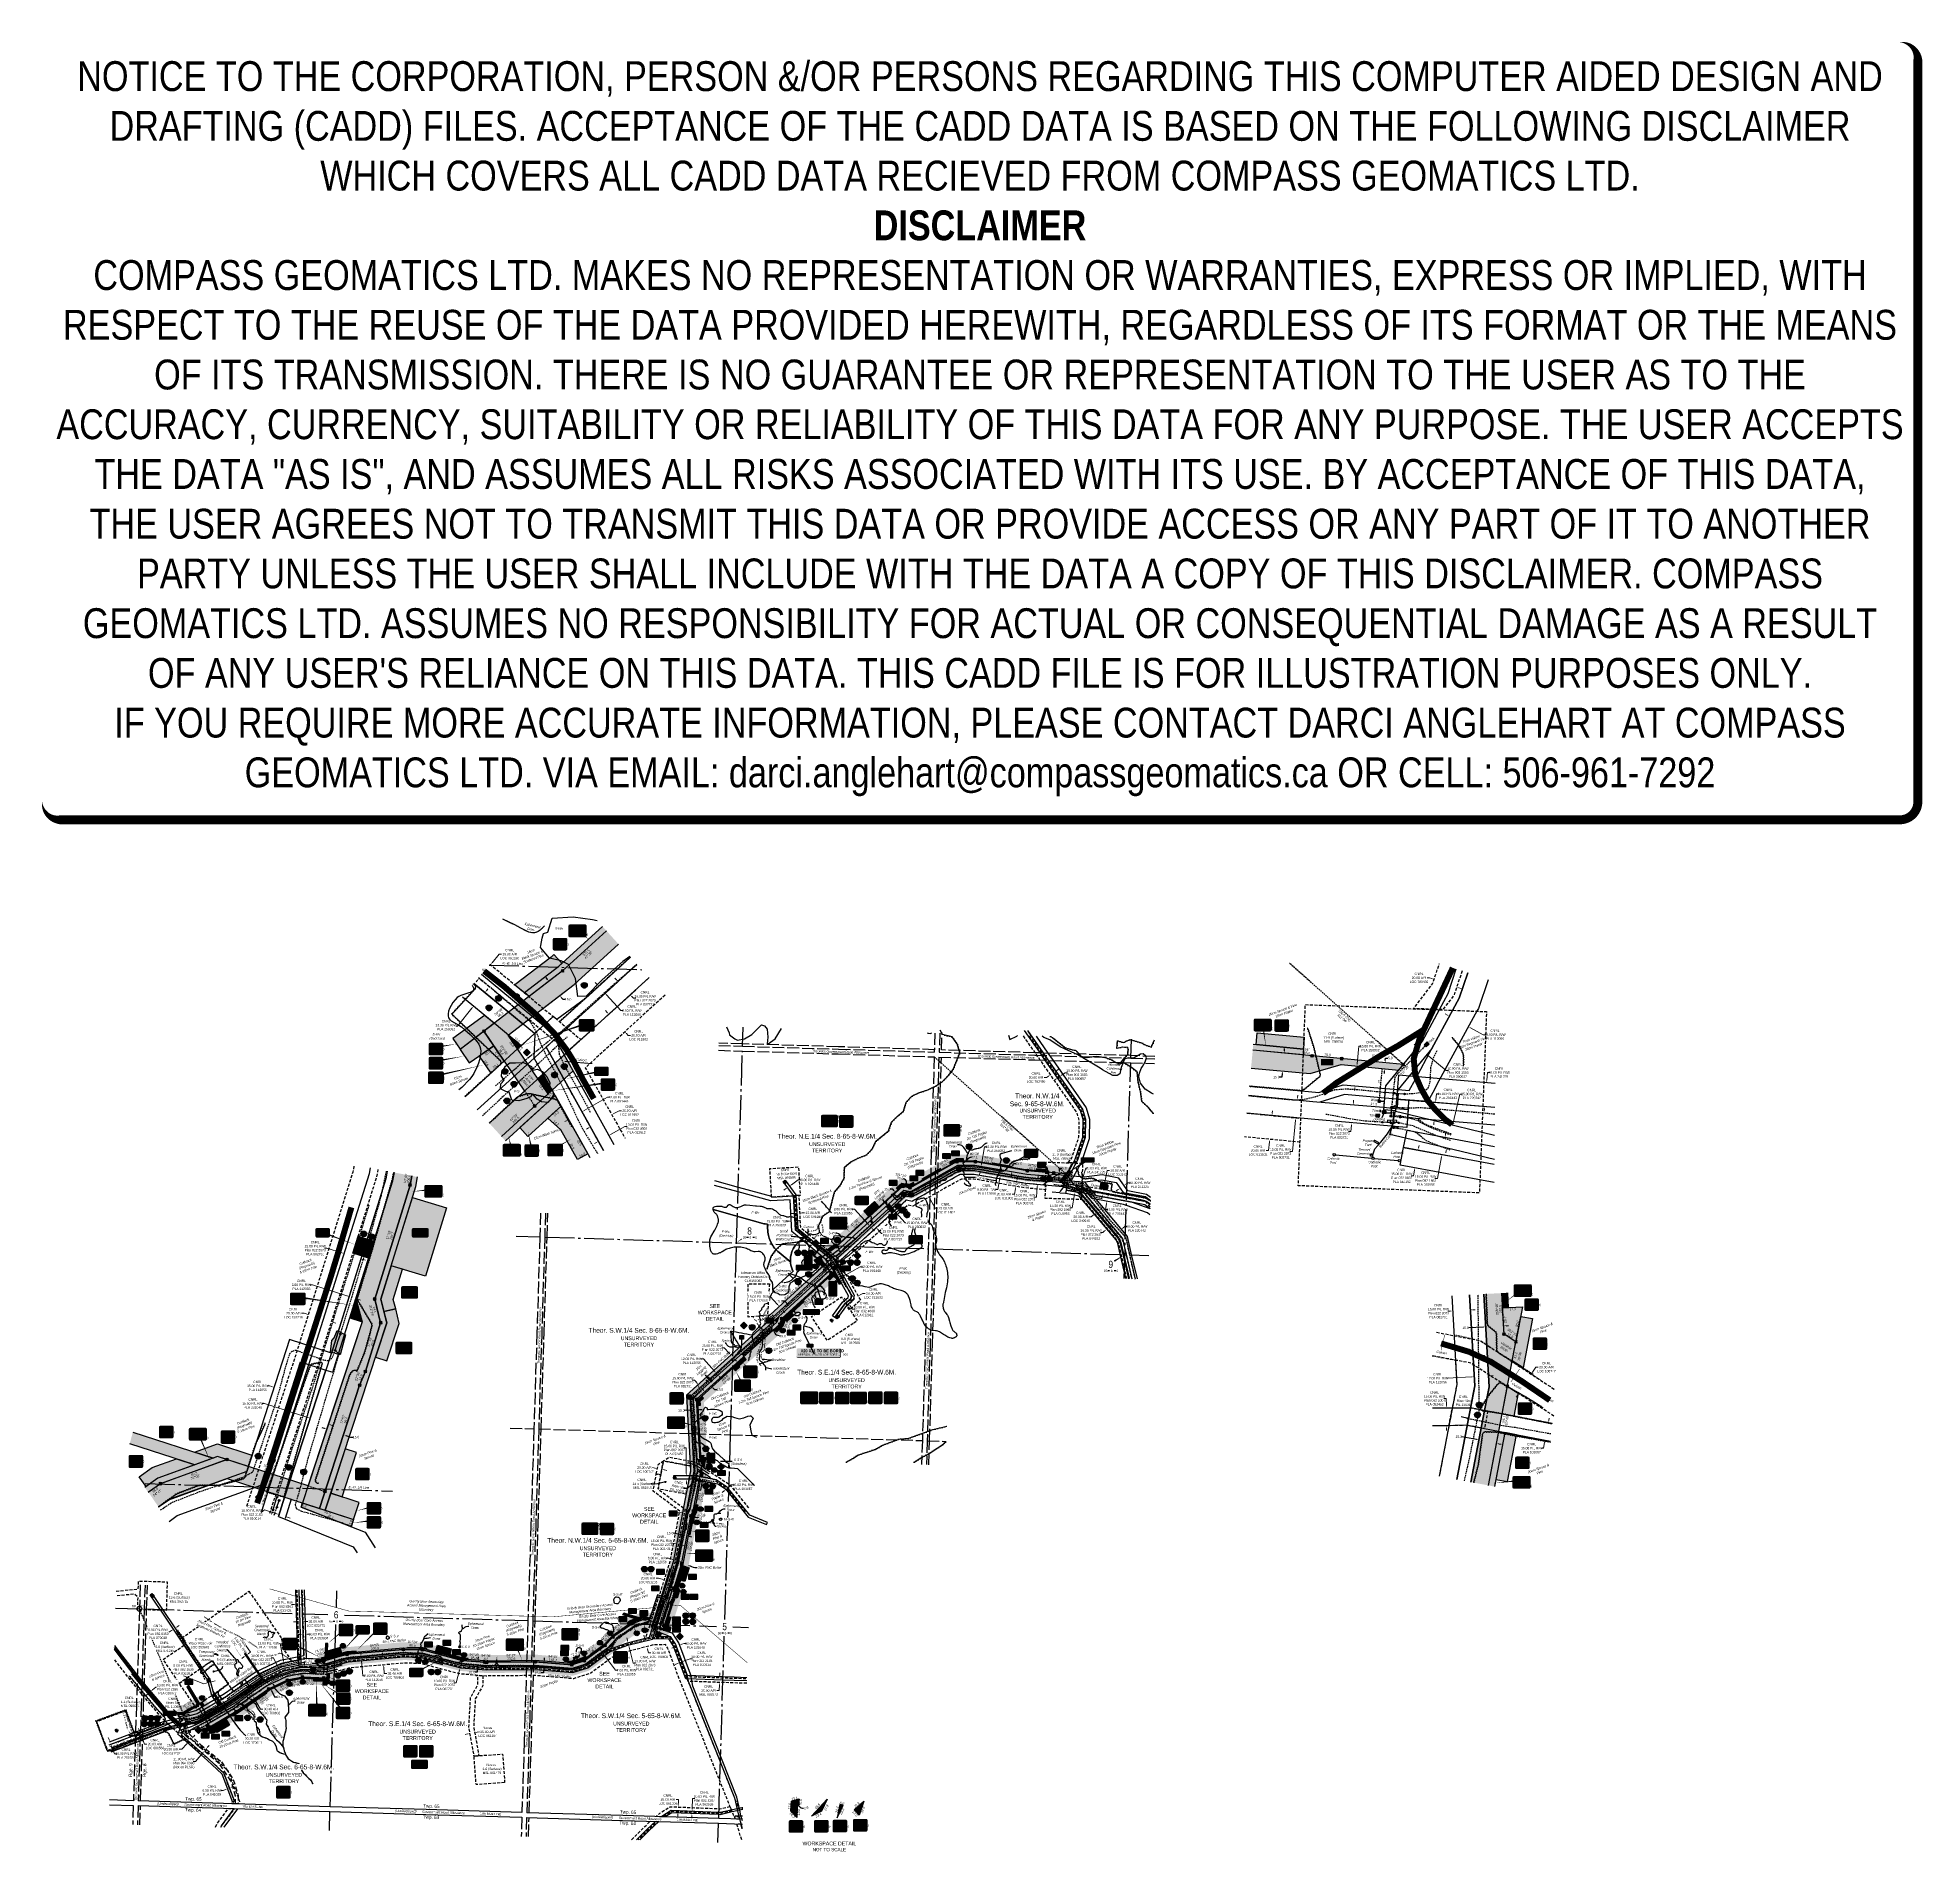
# Model space of a CAD drawing. Extents: x 355004 to 366534, y 6048595 to 6058688.
# Drawn here: x 356867 to 364763, y 6051089 to 6058688 of the extents above; entities that cross this region are included whole.
import ezdxf
from ezdxf.enums import TextEntityAlignment as Align

# ---------------------------------------------------------------- set-up
doc = ezdxf.new("R2010")
doc.units = 0
doc.header["$LTSCALE"] = 5
doc.header["$PDSIZE"] = 5
for name, pattern in [('0', [1, 1, 0]), ('DASHDOT2', [12.7, 6.35, -3.175, 0, -3.175]), ('foc-ACCESSROAD', [3.75, 2.5, -1.25]), ('foc-MONUMENT-BDYS', [6, 4, -2]), ('foc-QUARTERLINE', [33, 25, -3, 2, -3]), ('foc-SEISMIC', [20.5, 15, -1, 0.5, -1, 0.5, -1, 0.5, -1]), ('foc-TIELINE', [1.875, 1.25, -0.625]), ('foc-TOPO', [1, 0.2, -0.8]), ('foc-TOPO-ephemeral', [6.25, 3.125, -0.625, 0.625, -0.625, 0.625, -0.625]), ('foc-TRAV', [1.875, 1.25, -0.625]), ('foc-UNSURVEYED', [12.5, 10, -2.5]), ('foc-WHEELTRACKS', [2, 0.4, -1.6]), ('UG_PIPE', [1.875, 1.25, -0.625])]:
    doc.linetypes.add(name, pattern=pattern)
doc.layers.get('Defpoints').update_dxf_attribs({"color": 9})
for name, color, linetype in [('10', 1, 'Continuous'), ('35', 37, 'Continuous'), ('9', 3, 'Continuous'), ('AS-CABLE', 224, 'foc-CABLE'), ('AS-PIPE-UG', 44, 'UG_PIPE'), ('AS-ROADS', 254, 'Continuous'), ('AS-SEISMIC', 224, 'foc-SEISMIC'), ('AS-SYMBOL', 7, 'Continuous'), ('AS-UNDERLAY-H', 141, 'Continuous'), ('AS-WILDLIFE', 131, 'DASHDOT2'), ('C-AR', 13, 'foc-ACCESSROAD'), ('C-L13', 13, 'Continuous'), ('C-RW', 13, 'Continuous'), ('C-SYMBOL', 7, 'Continuous'), ('C-WS', 13, 'foc-ACCESSROAD'), ('C-WS-S', 8, 'Continuous'), ('D-TXT', 6, 'Continuous'), ('DETAIL-T', 7, 'Continuous'), ('F-AR', 190, 'foc-ACCESSROAD'), ('F-WS', 190, 'foc-ACCESSROAD'), ('L-BD', 7, 'Continuous'), ('L-BD1', 253, 'Continuous'), ('L-MON', 1, 'Continuous'), ('L-MON-PLAN', 7, 'foc-MONUMENT-BDYS'), ('L-QSEC', 8, 'foc-QUARTERLINE'), ('L-ROAD-T', 7, 'Continuous'), ('L-SEC', 7, 'Continuous'), ('L-SECLBL', 7, 'Continuous'), ('L-TIE', 7, 'foc-TIELINE'), ('L-UNS-T', 3, 'Continuous'), ('L-USEC', 7, 'foc-UNSURVEYED'), ('P-BORE', 7, 'Continuous'), ('P-BUFFER-H 30m', 51, 'Continuous'), ('P-BUFFER-T', 40, 'Continuous'), ('P-CROSSINGS', 250, 'Continuous'), ('P-ELEVATION', 7, 'Continuous'), ('P-PROPOSED', 10, 'Continuous'), ('P-PROPOSED-H', 21, 'Continuous'), ('P-TEMP-BLOCKS', 250, 'Continuous'), ('P-TEMP-BLUE', 146, 'Continuous'), ('P-TEMP-BLUE-BORE-H', 131, 'Continuous'), ('P-TEMP-NO CUT-H', 104, 'Continuous'), ('P-TRAV', 4, 'foc-TRAV'), ('P-TXT', 4, 'Continuous'), ('P-WORKAREA', 113, 'Continuous'), ('P-WORKAREA-H', 111, 'Continuous'), ('T-BUSH', 110, '0'), ('T-BUSH-T', 110, 'Continuous'), ('T-CREEK', 160, 'Continuous'), ('T-DRAW', 143, 'foc-TOPO-ephemeral'), ('T-GENERAL', 48, 'foc-TOPO'), ('T-LOW-AREA', 48, 'foc-TOPO'), ('T-TIE', 201, 'foc-TIELINE'), ('T-VEGETATION CHANGE', 104, 'foc-TOPO'), ('T-WATER', 160, 'Continuous'), ('T-WATER-H', 133, 'Continuous'), ('T-WATER-P3', 160, 'foc-WHEELTRACKS'), ('T-WATER-T', 170, 'Continuous'), ('WETLAND', 143, 'Continuous'), ('WETLAND-T', 146, 'Continuous')]:
    doc.layers.add(name, color=color, linetype=linetype)
for name, color, linetype, lineweight in [('AS-GENERAL', 48, 'Continuous', 18), ('C-AR-T', 13, 'Continuous', 9), ('C-RW-T', 13, 'Continuous', 9), ('C-WS-T', 13, 'Continuous', 9), ('F-AR-T', 190, 'Continuous', 9), ('F-WS-T', 190, 'Continuous', 9), ('T-TEXT', 48, 'Continuous', 18), ('T-TIE-T', 201, 'Continuous', 18)]:
    doc.layers.add(name, color=color, linetype=linetype, lineweight=lineweight)
for name, color, linetype, true_color in [('AS-PIPE-AG', 7, 'Continuous', 0x7d00fa), ('AS-STRUCTURE-H', 7, 'Continuous', 0xa8a8a8), ('AS-STRUCTURE-T', 7, 'Continuous', 0x454545), ('P-TEMP-BLUE-H', 7, 'Continuous', 0x99e6ff)]:
    doc.layers.add(name, color=color, linetype=linetype, true_color=true_color)
doc.layers.add('AS-STRUCTURE', color=7, linetype='Continuous', lineweight=30, true_color=0x595959)
doc.layers.add('DISCLAIMER', color=7, linetype='Continuous', plot=False)
doc.styles.add('175L', font='ARIALN.TTF', dxfattribs={"height": 20})
doc.styles.add('240', font='ARIALN.TTF', dxfattribs={"height": 30})
doc.styles.add('80', font='ARIALN.TTF', dxfattribs={"height": 10})
doc.styles.add('80CG', font='ARIALN.TTF', dxfattribs={"height": 10})
doc.styles.add('80L', font='ARIALN.TTF', dxfattribs={"height": 10})
doc.styles.add('80LS', font='ARIALNI.TTF', dxfattribs={"height": 10})
doc.styles.add('BOLD', font='ARIALNB.TTF')
doc.styles.add('Crossing', font='ARIALN.TTF', dxfattribs={"height": 10})
doc.styles.add('foc-LtypeFont', font='ARIALN.TTF', dxfattribs={"height": 7.35})
doc.styles.add('Legend', font='ARIALN.TTF')
doc.styles.add('MtXpl_Arial_Narrow', font='ARIALNI.TTF')
doc.styles.add('SIMPLEX', font='ARIALN.TTF')
doc.styles.get("Standard").update_dxf_attribs({"font": 'ARIALN.TTF'})
doc.linetypes.add('foc-CABLE', pattern='A,2,-1,["C",foc-LtypeFont,S=0.2,R=0,X=-0.625,Y=-0.75],-1.24,8', length=12.24)
doc.linetypes.add('foc-TOPO-flowdirection-NOLINE', pattern='A,0,[">",foc-LtypeFont,S=0.3,R=0,X=0,Y=-0.945],-20,[">",foc-LtypeFont,S=0.3,R=0,X=0,Y=-0.945],0', length=20)
doc.dimstyles.new('Compass 5 000', dxfattribs={"dimscale": 5, "dimtxt": 9, "dimasz": 2, "dimexe": 0.2, "dimexo": 0.0625, "dimgap": 0.5, "dimtad": 0, "dimtih": 1, "dimtoh": 1, "dimzin": 0, "dimdsep": 46, "dimtxsty": '80CG', "dimcen": 0.1, "dimse1": 1, "dimse2": 1, "dimclrd": 256, "dimclrt": 256, "dimaunit": 1, "dimadec": 4, "dimazin": 0, "dimtfac": 0.06, "dimtofl": 0, "dimtmove": 0, "dimatfit": 1, "dimfxl": 0.2, "dimtolj": 1, "dimtzin": 0, "dimlwd": -1, "dimarcsym": 0})

# ---------------------------------------------------------------- blocks, each defined once
blk = doc.blocks.new('L-SECLBL')
at = {"layer": '9', "color": 7}
for p, q in [((-5.1, -27.8), (-12.3, -27.8)), ((20.7, -27.8), (13.5, -27.8))]:
    blk.add_line(p, q, dxfattribs=at)
at = {"layer": '10', "color": 2, "style": 'SIMPLEX'}
blk.add_attdef('SEC', text='', height=30, dxfattribs=at).set_placement((0, 0), align=Align.MIDDLE)
at = {"layer": '10', "color": 5, "style": '80L'}
blk.add_attdef('TWP', text='', height=9.5, dxfattribs=at).set_placement((-14.4, -27.4), align=Align.MIDDLE_RIGHT)
blk.add_attdef('RGE', text='', height=9.5, dxfattribs=at).set_placement((3.6, -27.4), align=Align.MIDDLE_CENTER)
blk.add_attdef('MER', text='', height=9.5, dxfattribs=at).set_placement((23.2, -27.4), align=Align.MIDDLE_LEFT)
blk = doc.blocks.new('*D385')
at = {"layer": 'C-AR-T', "transparency": 16777216}
for p, q in [((360278.2, 6053400.5), (360269.5, 6053395.6)), ((360313.1, 6053420.3), (360324, 6053426.5)), ((360324, 6053426.5), (360334, 6053426.5))]:
    blk.add_line(p, q, dxfattribs=at)
for points in [[(360277.4, 6053402), (360279, 6053399.1), (360286.9, 6053405.5)], [(360312.3, 6053421.7), (360313.9, 6053418.8), (360304.4, 6053415.4)]]:
    blk.add_solid(points, dxfattribs=at)
at = {"layer": 'Defpoints', "color": 0, "transparency": 16777216}
for p in [(360260.9, 6053451.4), (360278.4, 6053461.3), (360304.4, 6053415.4)]:
    blk.add_point(p, dxfattribs=at)
at = {"layer": 'C-AR-T', "transparency": 16777216, "insert": (360368.3, 6053426.5), "char_height": 10, "attachment_point": 5, "style": '80CG'}
blk.add_mtext('\\A1;CNRL\\P20.00 A/R\\PLOC 011802', dxfattribs=at)
blk = doc.blocks.new('*D386')
at = {"layer": 'C-AR-T', "transparency": 16777216}
for p, q in [((360970.2, 6053905), (360971.9, 6053914.8)), ((360959.4, 6053842.9), (360949.4, 6053842.9)), ((360963.3, 6053865.6), (360959.4, 6053842.9))]:
    blk.add_line(p, q, dxfattribs=at)
for points in [[(360968.5, 6053905.2), (360971.8, 6053904.7), (360968.5, 6053895.1)], [(360961.7, 6053865.8), (360965, 6053865.3), (360965, 6053875.4)]]:
    blk.add_solid(points, dxfattribs=at)
at = {"layer": 'Defpoints', "color": 0, "transparency": 16777216}
for p in [(360965, 6053875.4), (360985.6, 6053871.8), (360989, 6053891.5)]:
    blk.add_point(p, dxfattribs=at)
at = {"layer": 'C-AR-T', "transparency": 16777216, "insert": (360915.1, 6053842.9), "char_height": 10, "attachment_point": 5, "style": '80CG'}
blk.add_mtext('\\A1;CNRL\\P20.00 A/R\\PLOC 011802', dxfattribs=at)
blk = doc.blocks.new('*D387')
at = {"layer": 'C-AR-T', "transparency": 16777216}
for p, q in [((357948, 6052050.4), (357938, 6052050.1)), ((357987.9, 6052051.6), (357997.9, 6052051.9))]:
    blk.add_line(p, q, dxfattribs=at)
for points in [[(357947.9, 6052052), (357948, 6052048.7), (357958, 6052050.7)], [(357987.9, 6052053.2), (357988, 6052049.9), (357977.9, 6052051.3)]]:
    blk.add_solid(points, dxfattribs=at)
at = {"layer": 'Defpoints', "color": 0, "transparency": 16777216}
for p in [(357977.9, 6052051.3), (357959.6, 6051997), (357979.6, 6051997.6)]:
    blk.add_point(p, dxfattribs=at)
at = {"layer": 'C-AR-T', "transparency": 16777216, "insert": (358032.2, 6052051.9), "char_height": 10, "attachment_point": 5, "style": '80CG'}
blk.add_mtext('\\A1;CNRL\\P20.00 A/R\\PLOC 022776', dxfattribs=at)
blk = doc.blocks.new('*D388')
at = {"layer": 'C-AR-T', "transparency": 16777216}
for p, q in [((361334.3, 6053872.4), (361347.4, 6053942.2)), ((361347.4, 6053942.2), (361357.4, 6053942.2)), ((361327, 6053833.1), (361325.1, 6053823.3))]:
    blk.add_line(p, q, dxfattribs=at)
for points in [[(361325.3, 6053833.4), (361328.6, 6053832.8), (361328.8, 6053843)], [(361332.7, 6053872.7), (361336, 6053872.1), (361332.5, 6053862.6)]]:
    blk.add_solid(points, dxfattribs=at)
at = {"layer": 'Defpoints', "color": 0, "transparency": 16777216}
for p in [(361332.5, 6053862.6), (361352.3, 6053838.6), (361356, 6053858.2)]:
    blk.add_point(p, dxfattribs=at)
at = {"layer": 'C-AR-T', "transparency": 16777216, "insert": (361391.7, 6053942.2), "char_height": 10, "attachment_point": 5, "style": '80CG'}
blk.add_mtext('\\A1;CNRL\\P20.00 A/R\\PLOC 031872', dxfattribs=at)
blk = doc.blocks.new('*D389')
at = {"layer": 'C-AR-T', "transparency": 16777216}
for p, q in [((361281, 6053747.6), (361271, 6053747.6)), ((361288.6, 6053754), (361281, 6053747.6)), ((361319.3, 6053779.7), (361326.9, 6053786.1))]:
    blk.add_line(p, q, dxfattribs=at)
for points in [[(361287.6, 6053755.3), (361289.7, 6053752.7), (361296.3, 6053760.4)], [(361318.2, 6053781), (361320.3, 6053778.4), (361311.6, 6053773.3)]]:
    blk.add_solid(points, dxfattribs=at)
at = {"layer": 'Defpoints', "color": 0, "transparency": 16777216}
for p in [(361296.3, 6053760.4), (361296.6, 6053760.1), (361311.9, 6053772.9)]:
    blk.add_point(p, dxfattribs=at)
at = {"layer": 'C-AR-T', "transparency": 16777216, "insert": (361236.7, 6053747.6), "char_height": 10, "attachment_point": 5, "style": '80CG'}
blk.add_mtext('\\A1;CNRL\\P20.00 A/R\\PLOC 040940', dxfattribs=at)
blk = doc.blocks.new('*D390')
at = {"layer": 'C-AR-T', "transparency": 16777216}
for p, q in [((357491.6, 6051539.8), (357469.9, 6051516.5)), ((357518.9, 6051569), (357525.7, 6051576.4)), ((357469.9, 6051516.5), (357459.9, 6051516.5))]:
    blk.add_line(p, q, dxfattribs=at)
for points in [[(357490.4, 6051540.9), (357492.8, 6051538.7), (357498.4, 6051547.1)], [(357517.6, 6051570.2), (357520.1, 6051567.9), (357512, 6051561.7)]]:
    blk.add_solid(points, dxfattribs=at)
at = {"layer": 'Defpoints', "color": 0, "transparency": 16777216}
for p in [(357498.4, 6051547.1), (357612.9, 6051467.7), (357599.2, 6051453.1)]:
    blk.add_point(p, dxfattribs=at)
at = {"layer": 'C-AR-T', "transparency": 16777216, "insert": (357425.6, 6051516.5), "char_height": 10, "attachment_point": 5, "style": '80CG'}
blk.add_mtext('\\A1;CNRL\\P20.00 A/R\\PLOC 051732', dxfattribs=at)
blk = doc.blocks.new('*D391')
at = {"layer": 'C-AR-T', "transparency": 16777216}
for p, q in [((359541.4, 6051306.5), (359551.4, 6051306.5)), ((359551.4, 6051306.5), (359550.9, 6051294.7)), ((359548.8, 6051244.8), (359548.4, 6051234.8)), ((359550.5, 6051284.7), (359550.9, 6051294.7))]:
    blk.add_line(p, q, dxfattribs=at)
for points in [[(359547.1, 6051244.9), (359550.5, 6051244.7), (359549.2, 6051254.8)], [(359548.8, 6051284.8), (359552.1, 6051284.7), (359550, 6051274.8)]]:
    blk.add_solid(points, dxfattribs=at)
at = {"layer": 'Defpoints', "color": 0, "transparency": 16777216}
for p in [(359550, 6051274.8), (359603.8, 6051252.5), (359604.6, 6051272.5)]:
    blk.add_point(p, dxfattribs=at)
at = {"layer": 'C-AR-T', "transparency": 16777216, "insert": (359507, 6051306.5), "char_height": 10, "attachment_point": 5, "style": '80CG'}
blk.add_mtext('\\A1;CNRL\\P20.00 A/R\\PLOC 061108', dxfattribs=at)
blk = doc.blocks.new('*D392')
at = {"layer": 'Defpoints', "color": 0, "transparency": 16777216}
for p in [(358677.8, 6051584), (358697.5, 6051587.5), (358697.7, 6051586.3)]:
    blk.add_point(p, dxfattribs=at)
at = {"layer": 'F-AR-T', "transparency": 16777216}
for p, q in [((358668.1, 6051581), (358658.3, 6051579.2)), ((358707.5, 6051588.1), (358717.3, 6051589.9))]:
    blk.add_line(p, q, dxfattribs=at)
for points in [[(358667.8, 6051582.6), (358668.4, 6051579.3), (358678, 6051582.8)], [(358707.2, 6051589.7), (358707.8, 6051586.5), (358697.7, 6051586.3)]]:
    blk.add_solid(points, dxfattribs=at)
at = {"layer": 'F-AR-T', "transparency": 16777216, "insert": (358751.6, 6051589.9), "char_height": 10, "attachment_point": 5, "style": '80CG'}
blk.add_mtext('\\A1;Novus\\P20.00 A/R\\PLOC 061184', dxfattribs=at)
blk = doc.blocks.new('*D393')
at = {"layer": 'C-AR-T', "transparency": 16777216}
for p, q in [((357292.8, 6051593.8), (357289.2, 6051603.2)), ((357306.9, 6051556.4), (357313.6, 6051538.6)), ((357313.6, 6051538.6), (357323.6, 6051538.6))]:
    blk.add_line(p, q, dxfattribs=at)
for points in [[(357294.3, 6051594.4), (357291.2, 6051593.2), (357296.3, 6051584.5)], [(357308.5, 6051557), (357305.3, 6051555.8), (357303.4, 6051565.7)]]:
    blk.add_solid(points, dxfattribs=at)
at = {"layer": 'Defpoints', "color": 0, "transparency": 16777216}
for p in [(357303.4, 6051565.7), (357338.2, 6051600.3), (357345.2, 6051581.5)]:
    blk.add_point(p, dxfattribs=at)
at = {"layer": 'C-AR-T', "transparency": 16777216, "insert": (357357.9, 6051538.6), "char_height": 10, "attachment_point": 5, "style": '80CG'}
blk.add_mtext('\\A1;CNRL\\P20.00 A/R\\PLOC 090560', dxfattribs=at)
blk = doc.blocks.new('*D394')
at = {"layer": 'C-AR-T', "transparency": 16777216}
for p, q in [((357747, 6051775.1), (357741.9, 6051783.7)), ((357772.6, 6051731.6), (357799.9, 6051685.2)), ((357799.9, 6051685.2), (357809.9, 6051685.2))]:
    blk.add_line(p, q, dxfattribs=at)
for points in [[(357748.4, 6051775.9), (357745.5, 6051774.2), (357752.1, 6051766.4)], [(357774, 6051732.4), (357771.1, 6051730.7), (357767.5, 6051740.2)]]:
    blk.add_solid(points, dxfattribs=at)
at = {"layer": 'Defpoints', "color": 0, "transparency": 16777216}
for p in [(357767.5, 6051740.2), (357569, 6051658.7), (357584.5, 6051632.5)]:
    blk.add_point(p, dxfattribs=at)
at = {"layer": 'C-AR-T', "transparency": 16777216, "insert": (357844.1, 6051685.2), "char_height": 10, "attachment_point": 5, "style": '80CG'}
blk.add_mtext('\\A1;CNRL\\P30.48 A/R\\PLOC 790602', dxfattribs=at)
blk = doc.blocks.new('*D395')
at = {"layer": 'C-AR-T', "transparency": 16777216}
for p, q in [((358312.1, 6051910.6), (358311.2, 6051920.5)), ((358316.6, 6051860.3), (358318.9, 6051834.2)), ((358318.9, 6051834.2), (358328.9, 6051834.2))]:
    blk.add_line(p, q, dxfattribs=at)
for points in [[(358313.8, 6051910.7), (358310.5, 6051910.4), (358313, 6051900.6)], [(358318.2, 6051860.4), (358314.9, 6051860.1), (358315.7, 6051870.3)]]:
    blk.add_solid(points, dxfattribs=at)
at = {"layer": 'Defpoints', "color": 0, "transparency": 16777216}
for p in [(358315.7, 6051870.3), (358332.2, 6051902.3), (358334.9, 6051872)]:
    blk.add_point(p, dxfattribs=at)
at = {"layer": 'C-AR-T', "transparency": 16777216, "insert": (358363.2, 6051834.2), "char_height": 10, "attachment_point": 5, "style": '80CG'}
blk.add_mtext('\\A1;CNRL\\P30.48 A/R\\PLOC 790602', dxfattribs=at)
blk = doc.blocks.new('*D396')
at = {"layer": 'C-AR-T', "transparency": 16777216}
for p, q in [((359722.7, 6051786.8), (359721.9, 6051763.1)), ((359724.1, 6051826.8), (359724.5, 6051836.8)), ((359721.9, 6051763.1), (359711.9, 6051763.1))]:
    blk.add_line(p, q, dxfattribs=at)
for points in [[(359721, 6051786.9), (359724.4, 6051786.8), (359723.1, 6051796.8)], [(359722.4, 6051826.8), (359725.8, 6051826.7), (359723.8, 6051816.8)]]:
    blk.add_solid(points, dxfattribs=at)
at = {"layer": 'Defpoints', "color": 0, "transparency": 16777216}
for p in [(359663.1, 6051798.9), (359663.8, 6051818.9), (359723.8, 6051816.8)]:
    blk.add_point(p, dxfattribs=at)
at = {"layer": 'C-AR-T', "transparency": 16777216, "insert": (359677.6, 6051763.1), "char_height": 10, "attachment_point": 5, "style": '80CG'}
blk.add_mtext('\\A1;CNRL\\P20.00 A/R\\PMSL 003073', dxfattribs=at)
blk = doc.blocks.new('*D399')
at = {"layer": 'C-RW-T', "transparency": 16777216}
for p, q in [((358634.5, 6051848.5), (358620.2, 6051794.6)), ((358642.3, 6051877.5), (358644.9, 6051887.2)), ((358620.2, 6051794.6), (358610.2, 6051794.6))]:
    blk.add_line(p, q, dxfattribs=at)
for points in [[(358632.9, 6051849), (358636.2, 6051848.1), (358637.1, 6051858.2)], [(358640.7, 6051877.9), (358643.9, 6051877.1), (358639.7, 6051867.8)]]:
    blk.add_solid(points, dxfattribs=at)
at = {"layer": 'Defpoints', "color": 0, "transparency": 16777216}
for p in [(358483.1, 6051899.3), (358485.7, 6051908.9), (358639.7, 6051867.8)]:
    blk.add_point(p, dxfattribs=at)
at = {"layer": 'C-RW-T', "transparency": 16777216, "insert": (358571.1, 6051794.6), "char_height": 10, "attachment_point": 5, "style": '80CG'}
blk.add_mtext('\\A1;CNRL\\P10.00 P/L R/W\\PPlan 022 2073\\PPLA 002731', dxfattribs=at)
blk = doc.blocks.new('*D400')
at = {"layer": 'C-RW-T', "transparency": 16777216}
for p, q in [((359534.2, 6052379.1), (359519.9, 6052381.8)), ((359568.6, 6052372.5), (359578.4, 6052370.7))]:
    blk.add_line(p, q, dxfattribs=at)
for points in [[(359534.5, 6052380.7), (359533.9, 6052377.5), (359544, 6052377.2)], [(359568.9, 6052374.2), (359568.3, 6052370.9), (359558.7, 6052374.4)]]:
    blk.add_solid(points, dxfattribs=at)
at = {"layer": 'Defpoints', "color": 0, "transparency": 16777216}
for p in [(359548.7, 6052402), (359558.7, 6052374.4), (359563.5, 6052399.2)]:
    blk.add_point(p, dxfattribs=at)
at = {"layer": 'C-RW-T', "transparency": 16777216, "insert": (359480.8, 6052381.8), "char_height": 10, "attachment_point": 5, "style": '80CG'}
blk.add_mtext('\\A1;CNRL\\P15.00 P/L R/W\\PPlan 022 2073\\PPLA 002731', dxfattribs=at)
blk = doc.blocks.new('*D401')
at = {"layer": 'C-RW-T', "transparency": 16777216}
for p, q in [((359618.9, 6053063), (359608.9, 6053063)), ((359627.7, 6053053.2), (359618.9, 6053063)), ((359651.1, 6053027.3), (359657.8, 6053019.8))]:
    blk.add_line(p, q, dxfattribs=at)
for points in [[(359628.9, 6053054.3), (359626.4, 6053052.1), (359634.4, 6053045.8)], [(359652.4, 6053028.4), (359649.9, 6053026.1), (359644.4, 6053034.7)]]:
    blk.add_solid(points, dxfattribs=at)
at = {"layer": 'Defpoints', "color": 0, "transparency": 16777216}
for p in [(359628.7, 6053040.7), (359634.4, 6053045.8), (359638.7, 6053029.5)]:
    blk.add_point(p, dxfattribs=at)
at = {"layer": 'C-RW-T', "transparency": 16777216, "insert": (359569.8, 6053063), "char_height": 10, "attachment_point": 5, "style": '80CG'}
blk.add_mtext('\\A1;CNRL\\P15.00 P/L R/W\\PPlan 022 2073\\PPLA 002731', dxfattribs=at)
blk = doc.blocks.new('*D402')
at = {"layer": 'C-RW-T', "transparency": 16777216}
for p, q in [((359742.5, 6053199.4), (359732.5, 6053199.4)), ((359763.8, 6053175.9), (359742.5, 6053199.4)), ((359787.4, 6053150), (359794.1, 6053142.6))]:
    blk.add_line(p, q, dxfattribs=at)
for points in [[(359765.1, 6053177), (359762.6, 6053174.8), (359770.6, 6053168.5)], [(359788.6, 6053151.1), (359786.2, 6053148.9), (359780.7, 6053157.4)]]:
    blk.add_solid(points, dxfattribs=at)
at = {"layer": 'Defpoints', "color": 0, "transparency": 16777216}
for p in [(359976.6, 6053355.9), (359986.7, 6053344.8), (359780.7, 6053157.4)]:
    blk.add_point(p, dxfattribs=at)
at = {"layer": 'C-RW-T', "transparency": 16777216, "insert": (359693.4, 6053199.4), "char_height": 10, "attachment_point": 5, "style": '80CG'}
blk.add_mtext('\\A1;CNRL\\P15.00 P/L R/W\\PPlan 022 2073\\PPLA 002731', dxfattribs=at)
blk = doc.blocks.new('*D403')
at = {"layer": 'C-RW-T', "transparency": 16777216}
for p, q in [((360363.4, 6053721), (360356.7, 6053728.4)), ((360387, 6053695.1), (360402.1, 6053678.5)), ((360402.1, 6053678.5), (360412.1, 6053678.5))]:
    blk.add_line(p, q, dxfattribs=at)
for points in [[(360364.6, 6053722.1), (360362.2, 6053719.9), (360370.1, 6053713.6)], [(360388.2, 6053696.3), (360385.7, 6053694), (360380.2, 6053702.5)]]:
    blk.add_solid(points, dxfattribs=at)
at = {"layer": 'C-RW-T', "transparency": 16777216, "insert": (360451.2, 6053678.5), "char_height": 10, "attachment_point": 5, "style": '80CG', "bg_fill": 3, "box_fill_scale": 1.1, "bg_fill_color": 256, "bg_fill_true_color": 13158600, "bg_fill_transparency": 0}
blk.add_mtext('\\A1;CNRL\\P15.00 P/L R/W\\PPlan 022 2073\\PPLA 002731', dxfattribs=at)
at = {"layer": 'Defpoints', "color": 0, "transparency": 16777216}
for p in [(360404.9, 6053745.3), (360380.2, 6053702.5), (360415, 6053734.2)]:
    blk.add_point(p, dxfattribs=at)
blk = doc.blocks.new('*D404')
at = {"layer": 'C-RW-T', "transparency": 16777216}
for p, q in [((361057.9, 6053909.2), (361058.7, 6053919.2)), ((361050.9, 6053830), (361040.9, 6053830)), ((361054.8, 6053874.3), (361050.9, 6053830))]:
    blk.add_line(p, q, dxfattribs=at)
for points in [[(361056.2, 6053909.3), (361059.5, 6053909), (361057, 6053899.2)], [(361053.1, 6053874.5), (361056.4, 6053874.2), (361055.7, 6053884.3)]]:
    blk.add_solid(points, dxfattribs=at)
at = {"layer": 'Defpoints', "color": 0, "transparency": 16777216}
for p in [(361032.3, 6053886.3), (361033.6, 6053901.3), (361055.7, 6053884.3)]:
    blk.add_point(p, dxfattribs=at)
at = {"layer": 'C-RW-T', "transparency": 16777216, "insert": (361001.8, 6053830), "char_height": 10, "attachment_point": 5, "style": '80CG'}
blk.add_mtext('\\A1;CNRL\\P15.00 P/L R/W\\PPlan 022 2073\\PPLA 002731', dxfattribs=at)
blk = doc.blocks.new('*D405')
at = {"layer": 'C-RW-T', "transparency": 16777216}
for p, q in [((359547.1, 6051876.1), (359537.7, 6051872.6)), ((359575.1, 6051886.7), (359600, 6051896)), ((359600, 6051896), (359610, 6051896))]:
    blk.add_line(p, q, dxfattribs=at)
for points in [[(359546.5, 6051877.7), (359547.7, 6051874.6), (359556.4, 6051879.6)], [(359574.6, 6051888.2), (359575.7, 6051885.1), (359565.8, 6051883.2)]]:
    blk.add_solid(points, dxfattribs=at)
at = {"layer": 'Defpoints', "color": 0, "transparency": 16777216}
for p in [(359551.9, 6051891.7), (359561.3, 6051895.2), (359565.8, 6051883.2)]:
    blk.add_point(p, dxfattribs=at)
at = {"layer": 'C-RW-T', "transparency": 16777216, "insert": (359649.1, 6051896), "char_height": 10, "attachment_point": 5, "style": '80CG'}
blk.add_mtext('\\A1;CNRL\\P10.00 P/L R/W\\PPlan 022 2183\\PPLA 010014', dxfattribs=at)
blk = doc.blocks.new('*D406')
at = {"layer": 'C-RW-T', "transparency": 16777216}
for p, q in [((357347.7, 6051765.5), (357361.3, 6051777.1)), ((357361.3, 6051777.1), (357371.3, 6051777.1)), ((357324.7, 6051746.2), (357317.1, 6051739.7))]:
    blk.add_line(p, q, dxfattribs=at)
for points in [[(357323.7, 6051747.5), (357325.8, 6051744.9), (357332.4, 6051752.6)], [(357346.6, 6051766.8), (357348.7, 6051764.3), (357340, 6051759.1)]]:
    blk.add_solid(points, dxfattribs=at)
at = {"layer": 'C-RW-T', "transparency": 16777216, "insert": (357410.4, 6051777.1), "char_height": 10, "attachment_point": 5, "style": '80CG', "bg_fill": 3, "box_fill_scale": 1.1, "bg_fill_color": 256, "bg_fill_true_color": 13158600, "bg_fill_transparency": 0}
blk.add_mtext('\\A1;CNRL\\P10.00 P/L R/W\\PPlan 022 2188\\PPLA 010077', dxfattribs=at)
at = {"layer": 'Defpoints', "color": 0, "transparency": 16777216}
for p in [(357340, 6051759.1), (357340.7, 6051742.8), (357348.4, 6051749.2)]:
    blk.add_point(p, dxfattribs=at)
blk = doc.blocks.new('*D407')
at = {"layer": 'C-RW-T', "transparency": 16777216}
for p, q in [((361211.4, 6053840.7), (361201.1, 6053785.9)), ((361217.8, 6053875), (361219.6, 6053884.8)), ((361201.1, 6053785.9), (361191.1, 6053785.9))]:
    blk.add_line(p, q, dxfattribs=at)
for points in [[(361209.7, 6053841), (361213, 6053840.4), (361213.2, 6053850.6)], [(361216.1, 6053875.3), (361219.4, 6053874.7), (361215.9, 6053865.1)]]:
    blk.add_solid(points, dxfattribs=at)
at = {"layer": 'Defpoints', "color": 0, "transparency": 16777216}
for p in [(361213.2, 6053850.6), (361216.6, 6053849.9), (361219.3, 6053864.5)]:
    blk.add_point(p, dxfattribs=at)
at = {"layer": 'C-RW-T', "transparency": 16777216, "insert": (361152, 6053785.9), "char_height": 10, "attachment_point": 5, "style": '80CG'}
blk.add_mtext('\\A1;CNRL\\P15.00 P/L R/W\\PPlan 092 1980\\PPLA 010956', dxfattribs=at)
blk = doc.blocks.new('*D408')
at = {"layer": 'C-RW-T', "transparency": 16777216}
for p, q in [((360252, 6053398.9), (360245.9, 6053406.8)), ((360270.4, 6053375.2), (360281.2, 6053361.2)), ((360281.2, 6053361.2), (360291.2, 6053361.2))]:
    blk.add_line(p, q, dxfattribs=at)
for points in [[(360253.4, 6053399.9), (360250.7, 6053397.8), (360258.2, 6053391)], [(360271.7, 6053376.2), (360269.1, 6053374.1), (360264.3, 6053383.1)]]:
    blk.add_solid(points, dxfattribs=at)
at = {"layer": 'Defpoints', "color": 0, "transparency": 16777216}
for p in [(360264.3, 6053383.1), (360265.8, 6053396.9), (360271.9, 6053389)]:
    blk.add_point(p, dxfattribs=at)
at = {"layer": 'C-RW-T', "transparency": 16777216, "insert": (360330.3, 6053361.2), "char_height": 10, "attachment_point": 5, "style": '80CG'}
blk.add_mtext('\\A1;CNRL\\P10.00 P/L R/W\\PPlan 032 4660\\PPLA 012912', dxfattribs=at)
blk = doc.blocks.new('*D409')
at = {"layer": 'C-RW-T', "transparency": 16777216}
for p, q in [((357940.7, 6052123.6), (357930.7, 6052123.3)), ((357970.7, 6052124.5), (357980.7, 6052124.8))]:
    blk.add_line(p, q, dxfattribs=at)
for points in [[(357940.7, 6052125.3), (357940.8, 6052122), (357950.7, 6052123.9)], [(357970.7, 6052126.2), (357970.8, 6052122.9), (357960.7, 6052124.2)]]:
    blk.add_solid(points, dxfattribs=at)
at = {"layer": 'Defpoints', "color": 0, "transparency": 16777216}
for p in [(357950.7, 6052123.9), (357955.5, 6051966.5), (357965.5, 6051966.8)]:
    blk.add_point(p, dxfattribs=at)
at = {"layer": 'C-RW-T', "transparency": 16777216, "insert": (357891.7, 6052123.3), "char_height": 10, "attachment_point": 5, "style": '80CG'}
blk.add_mtext('\\A1;CNRL\\P10.00 P/L R/W\\PPlan 062 8361\\PPLA 031402', dxfattribs=at)
blk = doc.blocks.new('*D410')
at = {"layer": 'C-RW-T', "transparency": 16777216}
for p, q in [((361329.5, 6053682.1), (361319.5, 6053682.1)), ((361337.1, 6053688.5), (361329.5, 6053682.1)), ((361360.1, 6053707.8), (361367.8, 6053714.2))]:
    blk.add_line(p, q, dxfattribs=at)
for points in [[(361336.1, 6053689.8), (361338.2, 6053687.2), (361344.8, 6053694.9)], [(361359, 6053709), (361361.2, 6053706.5), (361352.4, 6053701.3)]]:
    blk.add_solid(points, dxfattribs=at)
at = {"layer": 'Defpoints', "color": 0, "transparency": 16777216}
for p in [(361320.5, 6053723.9), (361328.1, 6053730.3), (361344.8, 6053694.9)]:
    blk.add_point(p, dxfattribs=at)
at = {"layer": 'C-RW-T', "transparency": 16777216, "insert": (361280.4, 6053682.1), "char_height": 10, "attachment_point": 5, "style": '80CG'}
blk.add_mtext('\\A1;CNRL\\P10.00 P/L R/W\\PPlan 072 0637\\PPLA 044192', dxfattribs=at)
blk = doc.blocks.new('*D411')
at = {"layer": 'C-RW-T', "transparency": 16777216}
for p, q in [((359583.4, 6052779.1), (359573.4, 6052779.1)), ((359584.2, 6052672.5), (359583.4, 6052779.1)), ((359584.4, 6052637.5), (359584.5, 6052627.5))]:
    blk.add_line(p, q, dxfattribs=at)
for points in [[(359585.9, 6052672.5), (359582.5, 6052672.5), (359584.3, 6052662.5)], [(359586.1, 6052637.5), (359582.8, 6052637.5), (359584.4, 6052647.5)]]:
    blk.add_solid(points, dxfattribs=at)
at = {"layer": 'Defpoints', "color": 0, "transparency": 16777216}
for p in [(359553.2, 6052662.3), (359553.3, 6052647.3), (359584.4, 6052647.5)]:
    blk.add_point(p, dxfattribs=at)
at = {"layer": 'C-RW-T', "transparency": 16777216, "insert": (359534.3, 6052779.1), "char_height": 10, "attachment_point": 5, "style": '80CG'}
blk.add_mtext('\\A1;CNRL\\P15.00 P/L R/W\\PPlan 062 2007\\PPLA 052452', dxfattribs=at)
blk = doc.blocks.new('*D412')
at = {"layer": 'C-AR-T', "transparency": 16777216}
for p, q in [((359453, 6052694.8), (359443.2, 6052696.7)), ((359492.3, 6052687.3), (359502.1, 6052685.4))]:
    blk.add_line(p, q, dxfattribs=at)
for points in [[(359453.3, 6052696.5), (359452.7, 6052693.2), (359462.8, 6052693)], [(359492.6, 6052689), (359492, 6052685.7), (359482.5, 6052689.2)]]:
    blk.add_solid(points, dxfattribs=at)
at = {"layer": 'Defpoints', "color": 0, "transparency": 16777216}
for p in [(359462.1, 6052688.8), (359462.8, 6052693), (359481.7, 6052685.1)]:
    blk.add_point(p, dxfattribs=at)
at = {"layer": 'C-AR-T', "transparency": 16777216, "insert": (359408.9, 6052696.7), "char_height": 10, "attachment_point": 5, "style": '80CG'}
blk.add_mtext('\\A1;CNRL\\P20.00 A/R\\PLOC 100747', dxfattribs=at)
blk = doc.blocks.new('*D413')
at = {"layer": 'C-RW-T', "transparency": 16777216}
for p, q in [((359608.8, 6051267.3), (359610.6, 6051310.8)), ((359610.6, 6051310.8), (359620.6, 6051310.8)), ((359607.6, 6051237.4), (359607.2, 6051227.4))]:
    blk.add_line(p, q, dxfattribs=at)
for points in [[(359605.9, 6051237.4), (359609.2, 6051237.3), (359608, 6051247.4)], [(359607.1, 6051267.4), (359610.5, 6051267.3), (359608.4, 6051257.3)]]:
    blk.add_solid(points, dxfattribs=at)
at = {"layer": 'Defpoints', "color": 0, "transparency": 16777216}
for p in [(359608.4, 6051257.3), (359647, 6051245.7), (359647.4, 6051255.7)]:
    blk.add_point(p, dxfattribs=at)
at = {"layer": 'C-RW-T', "transparency": 16777216, "insert": (359659.7, 6051310.8), "char_height": 10, "attachment_point": 5, "style": '80CG'}
blk.add_mtext('\\A1;CNRL\\P10.00 P/L R/W\\PPlan 082 2287\\PPLA 062826', dxfattribs=at)
blk = doc.blocks.new('*D414')
at = {"layer": 'C-RW-T', "transparency": 16777216}
for p, q in [((360243.2, 6053499.4), (360312.2, 6053538.6)), ((360312.2, 6053538.6), (360322.2, 6053538.6)), ((360215, 6053483.4), (360206.3, 6053478.5))]:
    blk.add_line(p, q, dxfattribs=at)
for points in [[(360214.2, 6053484.8), (360215.8, 6053481.9), (360223.7, 6053488.3)], [(360242.4, 6053500.9), (360244.1, 6053498), (360234.6, 6053494.5)]]:
    blk.add_solid(points, dxfattribs=at)
at = {"layer": 'Defpoints', "color": 0, "transparency": 16777216}
for p in [(360223.7, 6053488.3), (360241.5, 6053456.9), (360252.4, 6053463.1)]:
    blk.add_point(p, dxfattribs=at)
at = {"layer": 'C-RW-T', "transparency": 16777216, "insert": (360361.3, 6053538.6), "char_height": 10, "attachment_point": 5, "style": '80CG'}
blk.add_mtext('\\A1;CNRL\\P12.00 P/L R/W\\PPLA 091448', dxfattribs=at)
blk = doc.blocks.new('*D415')
at = {"layer": 'C-RW-T', "transparency": 16777216}
for p, q in [((358221.1, 6051914.9), (358220.2, 6051924.9)), ((358223.5, 6051887.8), (358229.1, 6051824.6)), ((358229.1, 6051824.6), (358239.1, 6051824.6))]:
    blk.add_line(p, q, dxfattribs=at)
for points in [[(358222.8, 6051915.1), (358219.4, 6051914.8), (358222, 6051904.9)], [(358225.2, 6051888), (358221.8, 6051887.7), (358222.6, 6051897.8)]]:
    blk.add_solid(points, dxfattribs=at)
at = {"layer": 'Defpoints', "color": 0, "transparency": 16777216}
for p in [(358222, 6051904.9), (358384.6, 6051919.4), (358385.3, 6051912.2)]:
    blk.add_point(p, dxfattribs=at)
at = {"layer": 'C-RW-T', "transparency": 16777216, "insert": (358275.3, 6051824.6), "char_height": 10, "attachment_point": 5, "style": '80CG'}
blk.add_mtext('\\A1;CNRL\\P7.00 P/L R/W\\PPLA 112056', dxfattribs=at)
blk = doc.blocks.new('*D416')
at = {"layer": 'C-RW-T', "transparency": 16777216}
for p, q in [((359225.6, 6051931.5), (359219.7, 6051939.6)), ((359241.6, 6051909.9), (359287.4, 6051848.1)), ((359287.4, 6051848.1), (359297.4, 6051848.1))]:
    blk.add_line(p, q, dxfattribs=at)
for points in [[(359226.9, 6051932.5), (359224.3, 6051930.5), (359231.6, 6051923.5)], [(359243, 6051910.9), (359240.3, 6051908.9), (359235.7, 6051917.9)]]:
    blk.add_solid(points, dxfattribs=at)
at = {"layer": 'Defpoints', "color": 0, "transparency": 16777216}
for p in [(359188.7, 6051891.8), (359192.8, 6051886.2), (359231.6, 6051923.5)]:
    blk.add_point(p, dxfattribs=at)
at = {"layer": 'C-RW-T', "transparency": 16777216, "insert": (359333.6, 6051848.1), "char_height": 10, "attachment_point": 5, "style": '80CG'}
blk.add_mtext('\\A1;CNRL\\P7.00 P/L R/W\\PPLA 112056', dxfattribs=at)
blk = doc.blocks.new('*D417')
at = {"layer": 'C-RW-T', "transparency": 16777216}
for p, q in [((359510.3, 6052317.9), (359500.3, 6052317.9)), ((359536.2, 6052309.7), (359510.3, 6052317.9)), ((359561, 6052301.8), (359570.5, 6052298.8))]:
    blk.add_line(p, q, dxfattribs=at)
for points in [[(359536.7, 6052311.3), (359535.7, 6052308.1), (359545.8, 6052306.7)], [(359561.5, 6052303.4), (359560.5, 6052300.2), (359551.5, 6052304.8)]]:
    blk.add_solid(points, dxfattribs=at)
at = {"layer": 'Defpoints', "color": 0, "transparency": 16777216}
for p in [(359537.6, 6052280.7), (359543.3, 6052278.9), (359551.5, 6052304.8)]:
    blk.add_point(p, dxfattribs=at)
at = {"layer": 'C-RW-T', "transparency": 16777216, "insert": (359464, 6052317.9), "char_height": 10, "attachment_point": 5, "style": '80CG'}
blk.add_mtext('\\A1;CNRL\\P6.00 P/L R/W\\PPLA 112056', dxfattribs=at)
blk = doc.blocks.new('*D418')
at = {"layer": 'C-RW-T', "transparency": 16777216}
for p, q in [((359655.8, 6053152.4), (359645.8, 6053152.4)), ((359702.6, 6053100.7), (359655.8, 6053152.4)), ((359724, 6053077), (359730.7, 6053069.6))]:
    blk.add_line(p, q, dxfattribs=at)
for points in [[(359703.8, 6053101.8), (359701.3, 6053099.6), (359709.3, 6053093.3)], [(359725.3, 6053078.1), (359722.8, 6053075.9), (359717.3, 6053084.4)]]:
    blk.add_solid(points, dxfattribs=at)
at = {"layer": 'Defpoints', "color": 0, "transparency": 16777216}
for p in [(359717.3, 6053084.4), (359622.6, 6053014.9), (359630.6, 6053006)]:
    blk.add_point(p, dxfattribs=at)
at = {"layer": 'C-RW-T', "transparency": 16777216, "insert": (359606.7, 6053152.4), "char_height": 10, "attachment_point": 5, "style": '80CG'}
blk.add_mtext('\\A1;CNRL\\P12.00 P/L R/W\\PPLA 112056', dxfattribs=at)
blk = doc.blocks.new('*D419')
at = {"layer": 'C-RW-T', "transparency": 16777216}
for p, q in [((359936.1, 6053413.4), (359926.1, 6053413.4)), ((359966.7, 6053379.8), (359936.1, 6053413.4)), ((359990.2, 6053353.9), (359997, 6053346.5))]:
    blk.add_line(p, q, dxfattribs=at)
for points in [[(359968, 6053380.9), (359965.5, 6053378.6), (359973.5, 6053372.4)], [(359991.5, 6053355), (359989, 6053352.8), (359983.5, 6053361.3)]]:
    blk.add_solid(points, dxfattribs=at)
at = {"layer": 'Defpoints', "color": 0, "transparency": 16777216}
for p in [(359973.5, 6053372.4), (360003.1, 6053399.3), (360013.1, 6053388.3)]:
    blk.add_point(p, dxfattribs=at)
at = {"layer": 'C-RW-T', "transparency": 16777216, "insert": (359887, 6053413.4), "char_height": 10, "attachment_point": 5, "style": '80CG', "bg_fill": 3, "box_fill_scale": 1.1, "bg_fill_color": 256, "bg_fill_true_color": 13158600, "bg_fill_transparency": 0}
blk.add_mtext('\\A1;CNRL\\P15.00 P/L R/W\\PPLA 112056', dxfattribs=at)
blk = doc.blocks.new('*D420')
at = {"layer": 'C-RW-T', "transparency": 16777216}
for p, q in [((360288.9, 6053779.9), (360278.9, 6053779.9)), ((360346.7, 6053716.5), (360288.9, 6053779.9)), ((360365.6, 6053695.8), (360372.3, 6053688.4))]:
    blk.add_line(p, q, dxfattribs=at)
for points in [[(360347.9, 6053717.6), (360345.5, 6053715.4), (360353.4, 6053709.1)], [(360366.8, 6053697), (360364.3, 6053694.7), (360358.8, 6053703.2)]]:
    blk.add_solid(points, dxfattribs=at)
at = {"layer": 'Defpoints', "color": 0, "transparency": 16777216}
for p in [(360353.4, 6053709.1), (360360.6, 6053715.6), (360366, 6053709.7)]:
    blk.add_point(p, dxfattribs=at)
at = {"layer": 'C-RW-T', "transparency": 16777216, "insert": (360242.6, 6053779.9), "char_height": 10, "attachment_point": 5, "style": '80CG'}
blk.add_mtext('\\A1;CNRL\\P8.00 P/L R/W\\PPLA 112056', dxfattribs=at)
blk = doc.blocks.new('*D421')
at = {"layer": 'C-RW-T', "transparency": 16777216}
for p, q in [((360898.5, 6053911.2), (360889.9, 6053861.6)), ((360903.3, 6053938.8), (360905, 6053948.6)), ((360889.9, 6053861.6), (360879.9, 6053861.6))]:
    blk.add_line(p, q, dxfattribs=at)
for points in [[(360896.9, 6053911.5), (360900.1, 6053910.9), (360900.2, 6053921)], [(360901.7, 6053939), (360904.9, 6053938.5), (360901.6, 6053928.9)]]:
    blk.add_solid(points, dxfattribs=at)
at = {"layer": 'Defpoints', "color": 0, "transparency": 16777216}
for p in [(360868.6, 6053926.5), (360869.9, 6053934.4), (360901.6, 6053928.9)]:
    blk.add_point(p, dxfattribs=at)
at = {"layer": 'C-RW-T', "transparency": 16777216, "insert": (360843.6, 6053861.6), "char_height": 10, "attachment_point": 5, "style": '80CG'}
blk.add_mtext('\\A1;CNRL\\P8.00 P/L R/W\\PPLA 112056', dxfattribs=at)
blk = doc.blocks.new('*D422')
at = {"layer": 'C-RW-T', "transparency": 16777216}
for p, q in [((361351.4, 6053837.4), (361353.3, 6053847.3)), ((361340.3, 6053777.7), (361343.2, 6053793.2)), ((361350.3, 6053777.7), (361340.3, 6053777.7)), ((361345, 6053803), (361343.2, 6053793.2))]:
    blk.add_line(p, q, dxfattribs=at)
for points in [[(361349.8, 6053837.7), (361353.1, 6053837.1), (361349.6, 6053827.6)], [(361343.4, 6053803.3), (361346.6, 6053802.7), (361346.8, 6053812.9)]]:
    blk.add_solid(points, dxfattribs=at)
at = {"layer": 'Defpoints', "color": 0, "transparency": 16777216}
for p in [(361346.8, 6053812.9), (361401.6, 6053802.6), (361404.3, 6053817.4)]:
    blk.add_point(p, dxfattribs=at)
at = {"layer": 'C-RW-T', "transparency": 16777216, "insert": (361389.3, 6053777.7), "char_height": 10, "attachment_point": 5, "style": '80CG'}
blk.add_mtext('\\A1;CNRL\\P15.00 P/L R/W\\PPLA 200443', dxfattribs=at)
blk = doc.blocks.new('*D423')
at = {"layer": 'C-RW-T', "transparency": 16777216}
for p, q in [((361383.9, 6053675.2), (361376.2, 6053668.8)), ((361414.5, 6053700.9), (361422.1, 6053707.3)), ((361422.1, 6053707.3), (361432.1, 6053707.3))]:
    blk.add_line(p, q, dxfattribs=at)
for points in [[(361382.8, 6053676.5), (361385, 6053674), (361391.6, 6053681.7)], [(361413.4, 6053702.2), (361415.5, 6053699.6), (361406.8, 6053694.5)]]:
    blk.add_solid(points, dxfattribs=at)
at = {"layer": 'Defpoints', "color": 0, "transparency": 16777216}
for p in [(361388.6, 6053685.2), (361391.6, 6053681.7), (361403.8, 6053698)]:
    blk.add_point(p, dxfattribs=at)
at = {"layer": 'C-RW-T', "transparency": 16777216, "insert": (361471.7, 6053707.3), "char_height": 10, "attachment_point": 5, "style": '80CG'}
blk.add_mtext('\\A1;CNRL\\P20.00 P/L R/W\\PPLA 220742', dxfattribs=at)
blk = doc.blocks.new('*D424')
at = {"layer": 'C-RW-T', "transparency": 16777216}
for p, q in [((361240.8, 6053924.5), (361239.5, 6053934.4)), ((361244.6, 6053894.7), (361242.1, 6053914.6)), ((361243.3, 6053904.6), (361257.6, 6053951.9)), ((361257.6, 6053951.9), (361262.6, 6053951.9)), ((361245.9, 6053884.8), (361247.1, 6053874.9))]:
    blk.add_line(p, q, dxfattribs=at)
for points in [[(361242.4, 6053924.7), (361239.1, 6053924.3), (361242.1, 6053914.6)], [(361247.5, 6053885), (361244.2, 6053884.6), (361244.6, 6053894.7)]]:
    blk.add_solid(points, dxfattribs=at)
at = {"layer": 'Defpoints', "color": 0, "transparency": 16777216}
for p in [(361242.1, 6053914.6), (361304.5, 6053922.5), (361307.1, 6053902.7)]:
    blk.add_point(p, dxfattribs=at)
at = {"layer": 'C-RW-T', "transparency": 16777216, "insert": (361302.2, 6053951.9), "char_height": 10, "attachment_point": 5, "style": '80CG'}
blk.add_mtext('\\A1;CNRL\\P20.00 P/L R/W\\PPLA 241225', dxfattribs=at)
blk = doc.blocks.new('*D425')
at = {"layer": 'C-RW-T', "transparency": 16777216}
for p, q in [((360423.8, 6053807.2), (360417.1, 6053814.6)), ((360447.5, 6053781.2), (360501.2, 6053722.3)), ((360501.2, 6053722.3), (360511.2, 6053722.3))]:
    blk.add_line(p, q, dxfattribs=at)
for points in [[(360425, 6053808.3), (360422.6, 6053806.1), (360430.5, 6053799.8)], [(360448.8, 6053782.3), (360446.3, 6053780), (360440.8, 6053788.6)]]:
    blk.add_solid(points, dxfattribs=at)
at = {"layer": 'Defpoints', "color": 0, "transparency": 16777216}
for p in [(360430.5, 6053799.8), (360452.1, 6053819.5), (360462.3, 6053808.2)]:
    blk.add_point(p, dxfattribs=at)
at = {"layer": 'C-RW-T', "transparency": 16777216, "insert": (360550.3, 6053722.3), "char_height": 10, "attachment_point": 5, "style": '80CG', "bg_fill": 3, "box_fill_scale": 1.1, "bg_fill_color": 256, "bg_fill_true_color": 13158600, "bg_fill_transparency": 0}
blk.add_mtext('\\A1;CNRL\\P15.00 P/L R/W\\PPLA 250032', dxfattribs=at)
blk = doc.blocks.new('*D426')
at = {"layer": 'C-RW-T', "transparency": 16777216}
for p, q in [((360820.9, 6053968.9), (360833.4, 6054041.1)), ((360833.4, 6054041.1), (360843.4, 6054041.1)), ((360815.1, 6053934.8), (360813.4, 6053925))]:
    blk.add_line(p, q, dxfattribs=at)
for points in [[(360813.4, 6053935.1), (360816.7, 6053934.5), (360816.8, 6053944.7)], [(360819.3, 6053969.2), (360822.6, 6053968.6), (360819.2, 6053959)]]:
    blk.add_solid(points, dxfattribs=at)
at = {"layer": 'Defpoints', "color": 0, "transparency": 16777216}
for p in [(360806.9, 6053946.4), (360809.4, 6053960.7), (360819.2, 6053959)]:
    blk.add_point(p, dxfattribs=at)
at = {"layer": 'C-RW-T', "transparency": 16777216, "insert": (360882.5, 6054041.1), "char_height": 10, "attachment_point": 5, "style": '80CG'}
blk.add_mtext('\\A1;CNRL\\P15.00 P/L R/W\\PPLA 250032', dxfattribs=at)
blk = doc.blocks.new('*D427')
at = {"layer": 'C-RW-T', "transparency": 16777216}
for p, q in [((357578, 6051525.4), (357584.4, 6051533)), ((357528.1, 6051465.9), (357518.1, 6051465.9)), ((357558.1, 6051501.6), (357528.1, 6051465.9))]:
    blk.add_line(p, q, dxfattribs=at)
for points in [[(357556.8, 6051502.7), (357559.3, 6051500.5), (357564.5, 6051509.3)], [(357576.7, 6051526.4), (357579.2, 6051524.3), (357571.5, 6051517.7)]]:
    blk.add_solid(points, dxfattribs=at)
at = {"layer": 'Defpoints', "color": 0, "transparency": 16777216}
for p in [(357571.5, 6051517.7), (357597, 6051482), (357604.1, 6051490.4)]:
    blk.add_point(p, dxfattribs=at)
at = {"layer": 'C-RW-T', "transparency": 16777216, "insert": (357479, 6051465.9), "char_height": 10, "attachment_point": 5, "style": '80CG'}
blk.add_mtext('\\A1;\\P11.00 P/L R/W\\PPlan 094 0990\\P(Not on PLSR)', dxfattribs=at)
blk = doc.blocks.new('*D428')
at = {"layer": 'C-RW-T', "transparency": 16777216}
for p, q in [((357419.3, 6052008.6), (357409.3, 6052008.6)), ((357427.6, 6052014.1), (357419.3, 6052008.6)), ((357450.8, 6052029.8), (357459.1, 6052035.4))]:
    blk.add_line(p, q, dxfattribs=at)
for points in [[(357426.7, 6052015.5), (357428.5, 6052012.8), (357435.9, 6052019.7)], [(357449.9, 6052031.2), (357451.8, 6052028.4), (357442.5, 6052024.2)]]:
    blk.add_solid(points, dxfattribs=at)
at = {"layer": 'C-RW-T', "transparency": 16777216, "insert": (357370.6, 6052008.6), "char_height": 10, "attachment_point": 5, "style": '80CG', "bg_fill": 3, "box_fill_scale": 1.1, "bg_fill_color": 256, "bg_fill_true_color": 13158600, "bg_fill_transparency": 0}
blk.add_mtext('\\A1;CNRL\\P8.00 P/L R/W\\PPlan 082 0159\\PPLA 070038', dxfattribs=at)
at = {"layer": 'Defpoints', "color": 0, "transparency": 16777216}
for p in [(357435.9, 6052019.7), (357440.5, 6052012.8), (357447.2, 6052017.3)]:
    blk.add_point(p, dxfattribs=at)
blk = doc.blocks.new('*D429')
at = {"layer": 'C-RW-T', "transparency": 16777216}
for p, q in [((357967.6, 6051997.9), (357957.6, 6051997.6)), ((357997.6, 6051998.8), (358007.6, 6051999.1))]:
    blk.add_line(p, q, dxfattribs=at)
for points in [[(357967.5, 6051999.6), (357967.6, 6051996.3), (357977.6, 6051998.2)], [(357997.5, 6052000.5), (357997.6, 6051997.2), (357987.6, 6051998.5)]]:
    blk.add_solid(points, dxfattribs=at)
at = {"layer": 'Defpoints', "color": 0, "transparency": 16777216}
for p in [(357979.6, 6051931.9), (357987.6, 6051998.5), (357989.6, 6051932.2)]:
    blk.add_point(p, dxfattribs=at)
at = {"layer": 'C-RW-T', "transparency": 16777216, "insert": (358046.6, 6051999.1), "char_height": 10, "attachment_point": 5, "style": '80CG'}
blk.add_mtext('\\A1;CNRL\\P10.00 P/L R/W\\PPLA 250004', dxfattribs=at)
blk = doc.blocks.new('*D432')
at = {"layer": 'C-AR-T', "transparency": 16777216}
for p, q in [((359468.3, 6052233.9), (359458.3, 6052233.9)), ((359483.1, 6052229.3), (359468.3, 6052233.9)), ((359521.2, 6052217.4), (359530.8, 6052214.4))]:
    blk.add_line(p, q, dxfattribs=at)
for points in [[(359483.6, 6052230.9), (359482.6, 6052227.7), (359492.6, 6052226.3)], [(359521.7, 6052219), (359520.7, 6052215.8), (359511.7, 6052220.4)]]:
    blk.add_solid(points, dxfattribs=at)
at = {"layer": 'Defpoints', "color": 0, "transparency": 16777216}
for p in [(359498.8, 6052246.1), (359492.6, 6052226.3), (359517.9, 6052240.1)]:
    blk.add_point(p, dxfattribs=at)
at = {"layer": 'C-AR-T', "transparency": 16777216, "insert": (359424, 6052233.9), "char_height": 10, "attachment_point": 5, "style": '80CG'}
blk.add_mtext('\\A1;CNRL\\P20.00 A/R\\PLOC 051216', dxfattribs=at)
blk = doc.blocks.new('GAS')
h = blk.add_hatch(color=255)
h.dxf.hatch_style = 1
edge = h.paths.add_edge_path()
edge.add_arc((0, 0), 0.9, 0, 360)
for p, q in [((-0.8, 0), (-1.6, 0)), ((-0.6, 0.6), (-1.1, 1.1)), ((0, 0.8), (0, 1.6)), ((0.6, 0.6), (1.1, 1.1)), ((1.6, 0), (0.8, 0)), ((-0.6, -0.6), (-1.1, -1.1)), ((0, -0.8), (0, -1.6)), ((1.1, -1.1), (0.6, -0.6))]:
    blk.add_line(p, q)
blk.add_circle((0, 0), 0.8)
blk = doc.blocks.new('Temp_Area3')
h = blk.add_hatch(color=111)
h.dxf.hatch_style = 1
h.paths.add_polyline_path([(-16.8, -9.4), (16.3, -9.4), (16.3, 9.1), (-16.8, 9.1)])
at = {"color": 250}
for points in [[(-17, -9.6), (16.5, -9.6), (16.5, 9.3), (-17, 9.3)], [(-16.9, -9.5), (16.4, -9.5), (16.4, 9.2), (-16.9, 9.2)]]:
    blk.add_lwpolyline(points, close=True, dxfattribs=at)
at = {"color": 250, "style": '80L'}
blk.add_attdef('TEMPORARY', text='', height=9, dxfattribs=at).set_placement((0, -0.1), align=Align.MIDDLE_CENTER)
blk = doc.blocks.new('*U439')
at = {"true_color": 0x99e6ff}
h = blk.add_hatch(color=141, dxfattribs=at)
edge = h.paths.add_edge_path()
edge.add_line((-24, -34.1), (24, -34.1))
edge.add_arc((24, -28.1), 6, 270, 360)
edge.add_line((30, -28.1), (30, 12.5))
edge.add_arc((24, 12.5), 6, 0, 90)
edge.add_line((24, 18.5), (-24, 18.5))
edge.add_arc((-24, 12.5), 6, 90, 180)
edge.add_line((-30, 12.5), (-30, -28.1))
edge.add_arc((-24, -28.1), 6, 180, 270)
at = {"color": 250, "flags": 128}
blk.add_lwpolyline([(-24, -34.1, 3, 3, 0), (24, -34.1, 3, 3, 0.414214), (30, -28.1, 3, 3, 0), (30, 12.5, 3, 0, 0.414214), (24, 18.5, 0, 0, 0), (-24, 18.5, 0, 0, 0.414214), (-30, 12.5, 0, 0, 0), (-30, -28.1, 0, 3, 0.414214)], format="xyseb", close=True, dxfattribs=at)
at = {"flags": 128}
blk.add_lwpolyline([(-3.7, -8.3, 0, 7.5, 0), (0, 0, 0, 0, 0)], format="xyseb", dxfattribs=at)
at = {"color": 250}
for tag, p, height, style in [('TEMP_AREA_W1_001', (-9.2, 2.2), 12, 'BOLD'), ('ENTER_TEXT_001', (-30.7, -12.6), 9, '80')]:
    blk.add_attdef(tag, p, '', height=height, dxfattribs=dict(at, style=style))
blk = doc.blocks.new('*U440')
at = {"true_color": 0x99e6ff}
h = blk.add_hatch(color=141, dxfattribs=at)
edge = h.paths.add_edge_path()
edge.add_line((-24, -33.1), (24, -33.1))
edge.add_arc((24, -27.1), 6, 270, 360)
edge.add_line((30, -27.1), (30, 12.5))
edge.add_arc((24, 12.5), 6, 0, 90)
edge.add_line((24, 18.5), (-24, 18.5))
edge.add_arc((-24, 12.5), 6, 90, 180)
edge.add_line((-30, 12.5), (-30, -27.1))
edge.add_arc((-24, -27.1), 6, 180, 270)
at = {"flags": 128}
blk.add_lwpolyline([(-99.6, 123.9, 0, 7.5, 0), (0, 0, 0, 0, 0)], format="xyseb", dxfattribs=at)
at = {"color": 250, "flags": 128}
blk.add_lwpolyline([(-24, -33.1, 3, 3, 0), (24, -33.1, 3, 3, 0.414214), (30, -27.1, 3, 3, 0), (30, 12.5, 3, 0, 0.414214), (24, 18.5, 0, 0, 0), (-24, 18.5, 0, 0, 0.414214), (-30, 12.5, 0, 0, 0), (-30, -27.1, 0, 3, 0.414214)], format="xyseb", close=True, dxfattribs=at)
at = {"color": 250}
for tag, p, height, style in [('TEMP_AREA_W1_001', (-9.2, 2.2), 12, 'BOLD'), ('ENTER_TEXT_001', (-30.7, -12.6), 9, '80')]:
    blk.add_attdef(tag, p, '', height=height, dxfattribs=dict(at, style=style))
blk = doc.blocks.new('*U441')
at = {"true_color": 0x99e6ff}
h = blk.add_hatch(color=141, dxfattribs=at)
edge = h.paths.add_edge_path()
edge.add_line((-24, -34.1), (24, -34.1))
edge.add_arc((24, -28.1), 6, 270, 360)
edge.add_line((30, -28.1), (30, 12.5))
edge.add_arc((24, 12.5), 6, 0, 90)
edge.add_line((24, 18.5), (-24, 18.5))
edge.add_arc((-24, 12.5), 6, 90, 180)
edge.add_line((-30, 12.5), (-30, -28.1))
edge.add_arc((-24, -28.1), 6, 180, 270)
at = {"flags": 128}
blk.add_lwpolyline([(-77.4, 49.2, 0, 7.5, 0), (0, 0, 0, 0, 0)], format="xyseb", dxfattribs=at)
at = {"color": 250, "flags": 128}
blk.add_lwpolyline([(-24, -34.1, 3, 3, 0), (24, -34.1, 3, 3, 0.414214), (30, -28.1, 3, 3, 0), (30, 12.5, 3, 0, 0.414214), (24, 18.5, 0, 0, 0), (-24, 18.5, 0, 0, 0.414214), (-30, 12.5, 0, 0, 0), (-30, -28.1, 0, 3, 0.414214)], format="xyseb", close=True, dxfattribs=at)
at = {"color": 250}
for tag, p, height, style in [('TEMP_AREA_W1_001', (-9.2, 2.2), 12, 'BOLD'), ('ENTER_TEXT_001', (-30.7, -12.6), 9, '80')]:
    blk.add_attdef(tag, p, '', height=height, dxfattribs=dict(at, style=style))
blk = doc.blocks.new('*U442')
at = {"true_color": 0x99e6ff}
h = blk.add_hatch(color=141, dxfattribs=at)
edge = h.paths.add_edge_path()
edge.add_line((-24, -33.1), (24, -33.1))
edge.add_arc((24, -27.1), 6, 270, 360)
edge.add_line((30, -27.1), (30, 12.5))
edge.add_arc((24, 12.5), 6, 0, 90)
edge.add_line((24, 18.5), (-24, 18.5))
edge.add_arc((-24, 12.5), 6, 90, 180)
edge.add_line((-30, 12.5), (-30, -27.1))
edge.add_arc((-24, -27.1), 6, 180, 270)
at = {"flags": 128}
blk.add_lwpolyline([(-59, 28.1, 0, 7.5, 0), (0, 0, 0, 0, 0)], format="xyseb", dxfattribs=at)
at = {"color": 250, "flags": 128}
blk.add_lwpolyline([(-24, -33.1, 3, 3, 0), (24, -33.1, 3, 3, 0.414214), (30, -27.1, 3, 3, 0), (30, 12.5, 3, 0, 0.414214), (24, 18.5, 0, 0, 0), (-24, 18.5, 0, 0, 0.414214), (-30, 12.5, 0, 0, 0), (-30, -27.1, 0, 3, 0.414214)], format="xyseb", close=True, dxfattribs=at)
at = {"color": 250}
for tag, p, height, style in [('TEMP_AREA_W1_001', (-9.2, 2.2), 12, 'BOLD'), ('ENTER_TEXT_001', (-30.7, -12.6), 9, '80')]:
    blk.add_attdef(tag, p, '', height=height, dxfattribs=dict(at, style=style))
blk = doc.blocks.new('*U443')
at = {"true_color": 0x99e6ff}
h = blk.add_hatch(color=141, dxfattribs=at)
edge = h.paths.add_edge_path()
edge.add_line((-31.5, -34.1), (31.5, -34.1))
edge.add_arc((31.5, -28.1), 6, 270, 360)
edge.add_line((37.5, -28.1), (37.5, 12.5))
edge.add_arc((31.5, 12.5), 6, 0, 90)
edge.add_line((31.5, 18.5), (-31.5, 18.5))
edge.add_arc((-31.5, 12.5), 6, 90, 180)
edge.add_line((-37.5, 12.5), (-37.5, -28.1))
edge.add_arc((-31.5, -28.1), 6, 180, 270)
at = {"flags": 128}
blk.add_lwpolyline([(-4.1, 126.7, 0, 7.5, 0), (0, 0, 0, 0, 0)], format="xyseb", dxfattribs=at)
at = {"color": 250, "flags": 128}
blk.add_lwpolyline([(-31.5, -34.1, 3, 3, 0), (31.5, -34.1, 3, 3, 0.414214), (37.5, -28.1, 3, 3, 0), (37.5, 12.5, 3, 0, 0.414214), (31.5, 18.5, 0, 0, 0), (-31.5, 18.5, 0, 0, 0.414214), (-37.5, 12.5, 0, 0, 0), (-37.5, -28.1, 0, 3, 0.414214)], format="xyseb", close=True, dxfattribs=at)
at = {"color": 250}
for tag, p, height, style in [('TEMP_AREA_W1_001', (-9.2, 2.2), 12, 'BOLD'), ('ENTER_TEXT_001', (-30.7, -12.6), 9, '80')]:
    blk.add_attdef(tag, p, '', height=height, dxfattribs=dict(at, style=style))
blk = doc.blocks.new('*U444')
at = {"true_color": 0x99e6ff}
h = blk.add_hatch(color=141, dxfattribs=at)
edge = h.paths.add_edge_path()
edge.add_line((-24, -33.1), (24, -33.1))
edge.add_arc((24, -27.1), 6, 270, 360)
edge.add_line((30, -27.1), (30, 12.5))
edge.add_arc((24, 12.5), 6, 0, 90)
edge.add_line((24, 18.5), (-24, 18.5))
edge.add_arc((-24, 12.5), 6, 90, 180)
edge.add_line((-30, 12.5), (-30, -27.1))
edge.add_arc((-24, -27.1), 6, 180, 270)
at = {"flags": 128}
blk.add_lwpolyline([(-77.2, -66, 0, 7.5, 0), (0, 0, 0, 0, 0)], format="xyseb", dxfattribs=at)
at = {"color": 250, "flags": 128}
blk.add_lwpolyline([(-24, -33.1, 3, 3, 0), (24, -33.1, 3, 3, 0.414214), (30, -27.1, 3, 3, 0), (30, 12.5, 3, 0, 0.414214), (24, 18.5, 0, 0, 0), (-24, 18.5, 0, 0, 0.414214), (-30, 12.5, 0, 0, 0), (-30, -27.1, 0, 3, 0.414214)], format="xyseb", close=True, dxfattribs=at)
at = {"color": 250}
for tag, p, height, style in [('TEMP_AREA_W1_001', (-9.2, 2.2), 12, 'BOLD'), ('ENTER_TEXT_001', (-30.7, -12.6), 9, '80')]:
    blk.add_attdef(tag, p, '', height=height, dxfattribs=dict(at, style=style))
blk = doc.blocks.new('*U445')
at = {"true_color": 0x99e6ff}
h = blk.add_hatch(color=141, dxfattribs=at)
edge = h.paths.add_edge_path()
edge.add_line((-24, -33.1), (24, -33.1))
edge.add_arc((24, -27.1), 6, 270, 360)
edge.add_line((30, -27.1), (30, 12.5))
edge.add_arc((24, 12.5), 6, 0, 90)
edge.add_line((24, 18.5), (-24, 18.5))
edge.add_arc((-24, 12.5), 6, 90, 180)
edge.add_line((-30, 12.5), (-30, -27.1))
edge.add_arc((-24, -27.1), 6, 180, 270)
at = {"color": 250, "flags": 128}
blk.add_lwpolyline([(-24, -33.1, 3, 3, 0), (24, -33.1, 3, 3, 0.414214), (30, -27.1, 3, 3, 0), (30, 12.5, 3, 0, 0.414214), (24, 18.5, 0, 0, 0), (-24, 18.5, 0, 0, 0.414214), (-30, 12.5, 0, 0, 0), (-30, -27.1, 0, 3, 0.414214)], format="xyseb", close=True, dxfattribs=at)
at = {"flags": 128}
blk.add_lwpolyline([(139.4, -70, 0, 7.5, 0), (0, 0, 0, 0, 0)], format="xyseb", dxfattribs=at)
at = {"color": 250}
for tag, p, height, style in [('TEMP_AREA_W1_001', (-9.2, 2.2), 12, 'BOLD'), ('ENTER_TEXT_001', (-30.7, -12.6), 9, '80')]:
    blk.add_attdef(tag, p, '', height=height, dxfattribs=dict(at, style=style))
blk = doc.blocks.new('*U446')
at = {"true_color": 0x99e6ff}
h = blk.add_hatch(color=141, dxfattribs=at)
edge = h.paths.add_edge_path()
edge.add_line((-31.5, -34.1), (31.5, -34.1))
edge.add_arc((31.5, -28.1), 6, 270, 360)
edge.add_line((37.5, -28.1), (37.5, 12.5))
edge.add_arc((31.5, 12.5), 6, 0, 90)
edge.add_line((31.5, 18.5), (-31.5, 18.5))
edge.add_arc((-31.5, 12.5), 6, 90, 180)
edge.add_line((-37.5, 12.5), (-37.5, -28.1))
edge.add_arc((-31.5, -28.1), 6, 180, 270)
at = {"color": 250, "flags": 128}
blk.add_lwpolyline([(-31.5, -34.1, 3, 3, 0), (31.5, -34.1, 3, 3, 0.414214), (37.5, -28.1, 3, 3, 0), (37.5, 12.5, 3, 0, 0.414214), (31.5, 18.5, 0, 0, 0), (-31.5, 18.5, 0, 0, 0.414214), (-37.5, 12.5, 0, 0, 0), (-37.5, -28.1, 0, 3, 0.414214)], format="xyseb", close=True, dxfattribs=at)
at = {"flags": 128}
blk.add_lwpolyline([(33, -77.8, 0, 7.5, 0), (0, 0, 0, 0, 0)], format="xyseb", dxfattribs=at)
at = {"color": 250}
for tag, p, height, style in [('TEMP_AREA_W1_001', (-9.2, 2.2), 12, 'BOLD'), ('ENTER_TEXT_001', (-30.7, -12.6), 9, '80')]:
    blk.add_attdef(tag, p, '', height=height, dxfattribs=dict(at, style=style))
blk = doc.blocks.new('*U438')
at = {"true_color": 0x99e6ff}
h = blk.add_hatch(color=141, dxfattribs=at)
edge = h.paths.add_edge_path()
edge.add_line((-29, -20), (29, -20))
edge.add_arc((29, -14), 6, 270, 360)
edge.add_line((35, -14), (35, 12.5))
edge.add_arc((29, 12.5), 6, 0, 90)
edge.add_line((29, 18.5), (-29, 18.5))
edge.add_arc((-29, 12.5), 6, 90, 180)
edge.add_line((-35, 12.5), (-35, -14))
edge.add_arc((-29, -14), 6, 180, 270)
at = {"color": 250, "flags": 128}
blk.add_lwpolyline([(-29, -20, 3, 3, 0), (29, -20, 3, 3, 0.414214), (35, -14, 3, 3, 0), (35, 12.5, 3, 0, 0.414214), (29, 18.5, 0, 0, 0), (-29, 18.5, 0, 0, 0.414214), (-35, 12.5, 0, 0, 0), (-35, -14, 0, 3, 0.414214)], format="xyseb", close=True, dxfattribs=at)
at = {"flags": 128}
blk.add_lwpolyline([(-23.1, -6, 0, 7.5, 0), (0, 0, 0, 0, 0)], format="xyseb", dxfattribs=at)
at = {"color": 250}
for tag, p, height, style in [('TEMP_AREA_W1_001', (-9.2, 2.2), 12, 'BOLD'), ('ENTER_TEXT_001', (-30.7, -12.6), 9, '80')]:
    blk.add_attdef(tag, p, '', height=height, dxfattribs=dict(at, style=style))
blk = doc.blocks.new('*U447')
at = {"true_color": 0x99e6ff}
h = blk.add_hatch(color=141, dxfattribs=at)
edge = h.paths.add_edge_path()
edge.add_line((-24, -33.1), (24, -33.1))
edge.add_arc((24, -27.1), 6, 270, 360)
edge.add_line((30, -27.1), (30, 12.5))
edge.add_arc((24, 12.5), 6, 0, 90)
edge.add_line((24, 18.5), (-24, 18.5))
edge.add_arc((-24, 12.5), 6, 90, 180)
edge.add_line((-30, 12.5), (-30, -27.1))
edge.add_arc((-24, -27.1), 6, 180, 270)
at = {"color": 250, "flags": 128}
blk.add_lwpolyline([(-24, -33.1, 3, 3, 0), (24, -33.1, 3, 3, 0.414214), (30, -27.1, 3, 3, 0), (30, 12.5, 3, 0, 0.414214), (24, 18.5, 0, 0, 0), (-24, 18.5, 0, 0, 0.414214), (-30, 12.5, 0, 0, 0), (-30, -27.1, 0, 3, 0.414214)], format="xyseb", close=True, dxfattribs=at)
at = {"flags": 128}
blk.add_lwpolyline([(11.3, -19.8, 0, 7.5, 0), (0, 0, 0, 0, 0)], format="xyseb", dxfattribs=at)
at = {"color": 250}
for tag, p, height, style in [('TEMP_AREA_W1_001', (-9.2, 2.2), 12, 'BOLD'), ('ENTER_TEXT_001', (-30.7, -12.6), 9, '80')]:
    blk.add_attdef(tag, p, '', height=height, dxfattribs=dict(at, style=style))
blk = doc.blocks.new('*U448')
at = {"true_color": 0x99e6ff}
h = blk.add_hatch(color=141, dxfattribs=at)
edge = h.paths.add_edge_path()
edge.add_line((-29, -33.1), (29, -33.1))
edge.add_arc((29, -27.1), 6, 270, 360)
edge.add_line((35, -27.1), (35, 12.5))
edge.add_arc((29, 12.5), 6, 0, 90)
edge.add_line((29, 18.5), (-29, 18.5))
edge.add_arc((-29, 12.5), 6, 90, 180)
edge.add_line((-35, 12.5), (-35, -27.1))
edge.add_arc((-29, -27.1), 6, 180, 270)
at = {"color": 250, "flags": 128}
blk.add_lwpolyline([(-29, -33.1, 3, 3, 0), (29, -33.1, 3, 3, 0.414214), (35, -27.1, 3, 3, 0), (35, 12.5, 3, 0, 0.414214), (29, 18.5, 0, 0, 0), (-29, 18.5, 0, 0, 0.414214), (-35, 12.5, 0, 0, 0), (-35, -27.1, 0, 3, 0.414214)], format="xyseb", close=True, dxfattribs=at)
at = {"flags": 128}
blk.add_lwpolyline([(5, -21, 0, 7.5, 0), (0, 0, 0, 0, 0)], format="xyseb", dxfattribs=at)
at = {"color": 250}
for tag, p, height, style in [('TEMP_AREA_W1_001', (-9.2, 2.2), 12, 'BOLD'), ('ENTER_TEXT_001', (-30.7, -12.6), 9, '80')]:
    blk.add_attdef(tag, p, '', height=height, dxfattribs=dict(at, style=style))
blk = doc.blocks.new('*U449')
at = {"true_color": 0x99e6ff}
h = blk.add_hatch(color=141, dxfattribs=at)
edge = h.paths.add_edge_path()
edge.add_line((-24, -33.1), (24, -33.1))
edge.add_arc((24, -27.1), 6, 270, 360)
edge.add_line((30, -27.1), (30, 12.5))
edge.add_arc((24, 12.5), 6, 0, 90)
edge.add_line((24, 18.5), (-24, 18.5))
edge.add_arc((-24, 12.5), 6, 90, 180)
edge.add_line((-30, 12.5), (-30, -27.1))
edge.add_arc((-24, -27.1), 6, 180, 270)
at = {"flags": 128}
blk.add_lwpolyline([(-34.6, 37.1, 0, 7.5, 0), (0, 0, 0, 0, 0)], format="xyseb", dxfattribs=at)
at = {"color": 250, "flags": 128}
blk.add_lwpolyline([(-24, -33.1, 3, 3, 0), (24, -33.1, 3, 3, 0.414214), (30, -27.1, 3, 3, 0), (30, 12.5, 3, 0, 0.414214), (24, 18.5, 0, 0, 0), (-24, 18.5, 0, 0, 0.414214), (-30, 12.5, 0, 0, 0), (-30, -27.1, 0, 3, 0.414214)], format="xyseb", close=True, dxfattribs=at)
at = {"color": 250}
for tag, p, height, style in [('TEMP_AREA_W1_001', (-9.2, 2.2), 12, 'BOLD'), ('ENTER_TEXT_001', (-30.7, -12.6), 9, '80')]:
    blk.add_attdef(tag, p, '', height=height, dxfattribs=dict(at, style=style))
blk = doc.blocks.new('*U450')
at = {"true_color": 0x99e6ff}
h = blk.add_hatch(color=141, dxfattribs=at)
edge = h.paths.add_edge_path()
edge.add_line((-31.5, -34.1), (31.5, -34.1))
edge.add_arc((31.5, -28.1), 6, 270, 360)
edge.add_line((37.5, -28.1), (37.5, 12.5))
edge.add_arc((31.5, 12.5), 6, 0, 90)
edge.add_line((31.5, 18.5), (-31.5, 18.5))
edge.add_arc((-31.5, 12.5), 6, 90, 180)
edge.add_line((-37.5, 12.5), (-37.5, -28.1))
edge.add_arc((-31.5, -28.1), 6, 180, 270)
at = {"flags": 128}
blk.add_lwpolyline([(-81.7, 0, 0, 7.5, 0), (0, 0, 0, 0, 0)], format="xyseb", dxfattribs=at)
at = {"color": 250, "flags": 128}
blk.add_lwpolyline([(-31.5, -34.1, 3, 3, 0), (31.5, -34.1, 3, 3, 0.414214), (37.5, -28.1, 3, 3, 0), (37.5, 12.5, 3, 0, 0.414214), (31.5, 18.5, 0, 0, 0), (-31.5, 18.5, 0, 0, 0.414214), (-37.5, 12.5, 0, 0, 0), (-37.5, -28.1, 0, 3, 0.414214)], format="xyseb", close=True, dxfattribs=at)
at = {"color": 250}
for tag, p, height, style in [('TEMP_AREA_W1_001', (-9.2, 2.2), 12, 'BOLD'), ('ENTER_TEXT_001', (-30.7, -12.6), 9, '80')]:
    blk.add_attdef(tag, p, '', height=height, dxfattribs=dict(at, style=style))
blk = doc.blocks.new('*U647')
at = {"true_color": 0x99e6ff}
h = blk.add_hatch(color=141, dxfattribs=at)
edge = h.paths.add_edge_path()
edge.add_line((-24, -34.1), (24, -34.1))
edge.add_arc((24, -28.1), 6, 270, 360)
edge.add_line((30, -28.1), (30, 12.5))
edge.add_arc((24, 12.5), 6, 0, 90)
edge.add_line((24, 18.5), (-24, 18.5))
edge.add_arc((-24, 12.5), 6, 90, 180)
edge.add_line((-30, 12.5), (-30, -28.1))
edge.add_arc((-24, -28.1), 6, 180, 270)
at = {"flags": 128}
blk.add_lwpolyline([(-46, 12.6, 0, 7.5, 0), (0, 0, 0, 0, 0)], format="xyseb", dxfattribs=at)
at = {"color": 250, "flags": 128}
blk.add_lwpolyline([(-24, -34.1, 3, 3, 0), (24, -34.1, 3, 3, 0.414214), (30, -28.1, 3, 3, 0), (30, 12.5, 3, 0, 0.414214), (24, 18.5, 0, 0, 0), (-24, 18.5, 0, 0, 0.414214), (-30, 12.5, 0, 0, 0), (-30, -28.1, 0, 3, 0.414214)], format="xyseb", close=True, dxfattribs=at)
at = {"color": 250}
for tag, p, height, style in [('TEMP_AREA_W1_001', (-9.2, 2.2), 12, 'BOLD'), ('ENTER_TEXT_001', (-30.7, -12.6), 9, '80')]:
    blk.add_attdef(tag, p, '', height=height, dxfattribs=dict(at, style=style))
blk = doc.blocks.new('*U451')
at = {"true_color": 0x99e6ff}
h = blk.add_hatch(color=141, dxfattribs=at)
edge = h.paths.add_edge_path()
edge.add_line((-24, -33.1), (24, -33.1))
edge.add_arc((24, -27.1), 6, 270, 360)
edge.add_line((30, -27.1), (30, 12.5))
edge.add_arc((24, 12.5), 6, 0, 90)
edge.add_line((24, 18.5), (-24, 18.5))
edge.add_arc((-24, 12.5), 6, 90, 180)
edge.add_line((-30, 12.5), (-30, -27.1))
edge.add_arc((-24, -27.1), 6, 180, 270)
at = {"color": 250, "flags": 128}
blk.add_lwpolyline([(-24, -33.1, 3, 3, 0), (24, -33.1, 3, 3, 0.414214), (30, -27.1, 3, 3, 0), (30, 12.5, 3, 0, 0.414214), (24, 18.5, 0, 0, 0), (-24, 18.5, 0, 0, 0.414214), (-30, 12.5, 0, 0, 0), (-30, -27.1, 0, 3, 0.414214)], format="xyseb", close=True, dxfattribs=at)
at = {"flags": 128}
blk.add_lwpolyline([(-24, 4.3, 0, 7.5, 0), (0, 0, 0, 0, 0)], format="xyseb", dxfattribs=at)
at = {"color": 250}
for tag, p, height, style in [('TEMP_AREA_W1_001', (-9.2, 2.2), 12, 'BOLD'), ('ENTER_TEXT_001', (-30.7, -12.6), 9, '80')]:
    blk.add_attdef(tag, p, '', height=height, dxfattribs=dict(at, style=style))
blk = doc.blocks.new('*U452')
at = {"true_color": 0x99e6ff}
h = blk.add_hatch(color=141, dxfattribs=at)
edge = h.paths.add_edge_path()
edge.add_line((-24, -33.1), (24, -33.1))
edge.add_arc((24, -27.1), 6, 270, 360)
edge.add_line((30, -27.1), (30, 12.5))
edge.add_arc((24, 12.5), 6, 0, 90)
edge.add_line((24, 18.5), (-24, 18.5))
edge.add_arc((-24, 12.5), 6, 90, 180)
edge.add_line((-30, 12.5), (-30, -27.1))
edge.add_arc((-24, -27.1), 6, 180, 270)
at = {"color": 250, "flags": 128}
blk.add_lwpolyline([(-24, -33.1, 3, 3, 0), (24, -33.1, 3, 3, 0.414214), (30, -27.1, 3, 3, 0), (30, 12.5, 3, 0, 0.414214), (24, 18.5, 0, 0, 0), (-24, 18.5, 0, 0, 0.414214), (-30, 12.5, 0, 0, 0), (-30, -27.1, 0, 3, 0.414214)], format="xyseb", close=True, dxfattribs=at)
at = {"flags": 128}
blk.add_lwpolyline([(-18.9, 10, 0, 7.5, 0), (0, 0, 0, 0, 0)], format="xyseb", dxfattribs=at)
at = {"color": 250}
for tag, p, height, style in [('TEMP_AREA_W1_001', (-9.2, 2.2), 12, 'BOLD'), ('ENTER_TEXT_001', (-30.7, -12.6), 9, '80')]:
    blk.add_attdef(tag, p, '', height=height, dxfattribs=dict(at, style=style))
blk = doc.blocks.new('*U453')
at = {"true_color": 0x99e6ff}
h = blk.add_hatch(color=141, dxfattribs=at)
edge = h.paths.add_edge_path()
edge.add_line((-24, -33.1), (24, -33.1))
edge.add_arc((24, -27.1), 6, 270, 360)
edge.add_line((30, -27.1), (30, 12.5))
edge.add_arc((24, 12.5), 6, 0, 90)
edge.add_line((24, 18.5), (-24, 18.5))
edge.add_arc((-24, 12.5), 6, 90, 180)
edge.add_line((-30, 12.5), (-30, -27.1))
edge.add_arc((-24, -27.1), 6, 180, 270)
at = {"color": 250, "flags": 128}
blk.add_lwpolyline([(-24, -33.1, 3, 3, 0), (24, -33.1, 3, 3, 0.414214), (30, -27.1, 3, 3, 0), (30, 12.5, 3, 0, 0.414214), (24, 18.5, 0, 0, 0), (-24, 18.5, 0, 0, 0.414214), (-30, 12.5, 0, 0, 0), (-30, -27.1, 0, 3, 0.414214)], format="xyseb", close=True, dxfattribs=at)
at = {"flags": 128}
blk.add_lwpolyline([(-20.3, -17.4, 0, 7.5, 0), (0, 0, 0, 0, 0)], format="xyseb", dxfattribs=at)
at = {"color": 250}
for tag, p, height, style in [('TEMP_AREA_W1_001', (-9.2, 2.2), 12, 'BOLD'), ('ENTER_TEXT_001', (-30.7, -12.6), 9, '80')]:
    blk.add_attdef(tag, p, '', height=height, dxfattribs=dict(at, style=style))
blk = doc.blocks.new('*U454')
at = {"true_color": 0x99e6ff}
h = blk.add_hatch(color=141, dxfattribs=at)
edge = h.paths.add_edge_path()
edge.add_line((-24, -33.1), (24, -33.1))
edge.add_arc((24, -27.1), 6, 270, 360)
edge.add_line((30, -27.1), (30, 12.5))
edge.add_arc((24, 12.5), 6, 0, 90)
edge.add_line((24, 18.5), (-24, 18.5))
edge.add_arc((-24, 12.5), 6, 90, 180)
edge.add_line((-30, 12.5), (-30, -27.1))
edge.add_arc((-24, -27.1), 6, 180, 270)
at = {"color": 250, "flags": 128}
blk.add_lwpolyline([(-24, -33.1, 3, 3, 0), (24, -33.1, 3, 3, 0.414214), (30, -27.1, 3, 3, 0), (30, 12.5, 3, 0, 0.414214), (24, 18.5, 0, 0, 0), (-24, 18.5, 0, 0, 0.414214), (-30, 12.5, 0, 0, 0), (-30, -27.1, 0, 3, 0.414214)], format="xyseb", close=True, dxfattribs=at)
at = {"flags": 128}
blk.add_lwpolyline([(-11.1, -15.4, 0, 7.5, 0), (0, 0, 0, 0, 0)], format="xyseb", dxfattribs=at)
at = {"color": 250}
for tag, p, height, style in [('TEMP_AREA_W1_001', (-9.2, 2.2), 12, 'BOLD'), ('ENTER_TEXT_001', (-30.7, -12.6), 9, '80')]:
    blk.add_attdef(tag, p, '', height=height, dxfattribs=dict(at, style=style))
blk = doc.blocks.new('*U455')
at = {"true_color": 0x99e6ff}
h = blk.add_hatch(color=141, dxfattribs=at)
edge = h.paths.add_edge_path()
edge.add_line((-31.5, -34.1), (31.5, -34.1))
edge.add_arc((31.5, -28.1), 6, 270, 360)
edge.add_line((37.5, -28.1), (37.5, 12.5))
edge.add_arc((31.5, 12.5), 6, 0, 90)
edge.add_line((31.5, 18.5), (-31.5, 18.5))
edge.add_arc((-31.5, 12.5), 6, 90, 180)
edge.add_line((-37.5, 12.5), (-37.5, -28.1))
edge.add_arc((-31.5, -28.1), 6, 180, 270)
at = {"color": 250, "flags": 128}
blk.add_lwpolyline([(-31.5, -34.1, 3, 3, 0), (31.5, -34.1, 3, 3, 0.414214), (37.5, -28.1, 3, 3, 0), (37.5, 12.5, 3, 0, 0.414214), (31.5, 18.5, 0, 0, 0), (-31.5, 18.5, 0, 0, 0.414214), (-37.5, 12.5, 0, 0, 0), (-37.5, -28.1, 0, 3, 0.414214)], format="xyseb", close=True, dxfattribs=at)
at = {"flags": 128}
blk.add_lwpolyline([(95.7, -27.2, 0, 7.5, 0), (0, 0, 0, 0, 0)], format="xyseb", dxfattribs=at)
at = {"color": 250}
for tag, p, height, style in [('TEMP_AREA_W1_001', (-9.2, 2.2), 12, 'BOLD'), ('ENTER_TEXT_001', (-30.7, -12.6), 9, '80')]:
    blk.add_attdef(tag, p, '', height=height, dxfattribs=dict(at, style=style))
blk = doc.blocks.new('*U456')
at = {"true_color": 0x99e6ff}
h = blk.add_hatch(color=141, dxfattribs=at)
edge = h.paths.add_edge_path()
edge.add_line((-24, -33.1), (24, -33.1))
edge.add_arc((24, -27.1), 6, 270, 360)
edge.add_line((30, -27.1), (30, 12.5))
edge.add_arc((24, 12.5), 6, 0, 90)
edge.add_line((24, 18.5), (-24, 18.5))
edge.add_arc((-24, 12.5), 6, 90, 180)
edge.add_line((-30, 12.5), (-30, -27.1))
edge.add_arc((-24, -27.1), 6, 180, 270)
at = {"color": 250, "flags": 128}
blk.add_lwpolyline([(-24, -33.1, 3, 3, 0), (24, -33.1, 3, 3, 0.414214), (30, -27.1, 3, 3, 0), (30, 12.5, 3, 0, 0.414214), (24, 18.5, 0, 0, 0), (-24, 18.5, 0, 0, 0.414214), (-30, 12.5, 0, 0, 0), (-30, -27.1, 0, 3, 0.414214)], format="xyseb", close=True, dxfattribs=at)
at = {"flags": 128}
blk.add_lwpolyline([(-20, -22.9, 0, 7.5, 0), (0, 0, 0, 0, 0)], format="xyseb", dxfattribs=at)
at = {"color": 250}
for tag, p, height, style in [('TEMP_AREA_W1_001', (-9.2, 2.2), 12, 'BOLD'), ('ENTER_TEXT_001', (-30.7, -12.6), 9, '80')]:
    blk.add_attdef(tag, p, '', height=height, dxfattribs=dict(at, style=style))
blk = doc.blocks.new('*U649')
at = {"true_color": 0x99e6ff}
h = blk.add_hatch(color=141, dxfattribs=at)
edge = h.paths.add_edge_path()
edge.add_line((-24, -33.4), (24, -33.4))
edge.add_arc((24, -27.4), 6, 270, 360)
edge.add_line((30, -27.4), (30, 12.5))
edge.add_arc((24, 12.5), 6, 0, 90)
edge.add_line((24, 18.5), (-24, 18.5))
edge.add_arc((-24, 12.5), 6, 90, 180)
edge.add_line((-30, 12.5), (-30, -27.4))
edge.add_arc((-24, -27.4), 6, 180, 270)
at = {"flags": 128}
blk.add_lwpolyline([(-31.4, 30.4, 0, 7.5, 0), (0, 0, 0, 0, 0)], format="xyseb", dxfattribs=at)
at = {"color": 250, "flags": 128}
blk.add_lwpolyline([(-24, -33.4, 3, 3, 0), (24, -33.4, 3, 3, 0.414214), (30, -27.4, 3, 3, 0), (30, 12.5, 3, 0, 0.414214), (24, 18.5, 0, 0, 0), (-24, 18.5, 0, 0, 0.414214), (-30, 12.5, 0, 0, 0), (-30, -27.4, 0, 3, 0.414214)], format="xyseb", close=True, dxfattribs=at)
at = {"color": 250}
for tag, p, height, style in [('TEMP_AREA_W1_001', (-9.2, 2.2), 12, 'BOLD'), ('ENTER_TEXT_001', (-30.7, -12.6), 9, '80')]:
    blk.add_attdef(tag, p, '', height=height, dxfattribs=dict(at, style=style))
blk = doc.blocks.new('*U459')
at = {"true_color": 0x99e6ff}
h = blk.add_hatch(color=141, dxfattribs=at)
edge = h.paths.add_edge_path()
edge.add_line((-24, -33.1), (24, -33.1))
edge.add_arc((24, -27.1), 6, 270, 360)
edge.add_line((30, -27.1), (30, 12.5))
edge.add_arc((24, 12.5), 6, 0, 90)
edge.add_line((24, 18.5), (-24, 18.5))
edge.add_arc((-24, 12.5), 6, 90, 180)
edge.add_line((-30, 12.5), (-30, -27.1))
edge.add_arc((-24, -27.1), 6, 180, 270)
at = {"color": 250, "flags": 128}
blk.add_lwpolyline([(-24, -33.1, 3, 3, 0), (24, -33.1, 3, 3, 0.414214), (30, -27.1, 3, 3, 0), (30, 12.5, 3, 0, 0.414214), (24, 18.5, 0, 0, 0), (-24, 18.5, 0, 0, 0.414214), (-30, 12.5, 0, 0, 0), (-30, -27.1, 0, 3, 0.414214)], format="xyseb", close=True, dxfattribs=at)
at = {"flags": 128}
blk.add_lwpolyline([(-16.9, 6.5, 0, 7.5, 0), (0, 0, 0, 0, 0)], format="xyseb", dxfattribs=at)
at = {"color": 250}
for tag, p, height, style in [('TEMP_AREA_W1_001', (-9.2, 2.2), 12, 'BOLD'), ('ENTER_TEXT_001', (-30.7, -12.6), 9, '80')]:
    blk.add_attdef(tag, p, '', height=height, dxfattribs=dict(at, style=style))
blk = doc.blocks.new('*U460')
at = {"true_color": 0x99e6ff}
h = blk.add_hatch(color=141, dxfattribs=at)
edge = h.paths.add_edge_path()
edge.add_line((-24, -33.1), (24, -33.1))
edge.add_arc((24, -27.1), 6, 270, 360)
edge.add_line((30, -27.1), (30, 12.5))
edge.add_arc((24, 12.5), 6, 0, 90)
edge.add_line((24, 18.5), (-24, 18.5))
edge.add_arc((-24, 12.5), 6, 90, 180)
edge.add_line((-30, 12.5), (-30, -27.1))
edge.add_arc((-24, -27.1), 6, 180, 270)
at = {"color": 250, "flags": 128}
blk.add_lwpolyline([(-24, -33.1, 3, 3, 0), (24, -33.1, 3, 3, 0.414214), (30, -27.1, 3, 3, 0), (30, 12.5, 3, 0, 0.414214), (24, 18.5, 0, 0, 0), (-24, 18.5, 0, 0, 0.414214), (-30, 12.5, 0, 0, 0), (-30, -27.1, 0, 3, 0.414214)], format="xyseb", close=True, dxfattribs=at)
at = {"flags": 128}
blk.add_lwpolyline([(11, 7, 0, 7.5, 0), (0, 0, 0, 0, 0)], format="xyseb", dxfattribs=at)
at = {"color": 250}
for tag, p, height, style in [('TEMP_AREA_W1_001', (-9.2, 2.2), 12, 'BOLD'), ('ENTER_TEXT_001', (-30.7, -12.6), 9, '80')]:
    blk.add_attdef(tag, p, '', height=height, dxfattribs=dict(at, style=style))
blk = doc.blocks.new('*U458')
at = {"true_color": 0x99e6ff}
h = blk.add_hatch(color=141, dxfattribs=at)
edge = h.paths.add_edge_path()
edge.add_line((-29, -33.1), (29, -33.1))
edge.add_arc((29, -27.1), 6, 270, 360)
edge.add_line((35, -27.1), (35, 12.5))
edge.add_arc((29, 12.5), 6, 0, 90)
edge.add_line((29, 18.5), (-29, 18.5))
edge.add_arc((-29, 12.5), 6, 90, 180)
edge.add_line((-35, 12.5), (-35, -27.1))
edge.add_arc((-29, -27.1), 6, 180, 270)
at = {"color": 250, "flags": 128}
blk.add_lwpolyline([(-29, -33.1, 3, 3, 0), (29, -33.1, 3, 3, 0.414214), (35, -27.1, 3, 3, 0), (35, 12.5, 3, 0, 0.414214), (29, 18.5, 0, 0, 0), (-29, 18.5, 0, 0, 0.414214), (-35, 12.5, 0, 0, 0), (-35, -27.1, 0, 3, 0.414214)], format="xyseb", close=True, dxfattribs=at)
at = {"flags": 128}
blk.add_lwpolyline([(-9.7, -19, 0, 7.5, 0), (0, 0, 0, 0, 0)], format="xyseb", dxfattribs=at)
at = {"color": 250}
for tag, p, height, style in [('TEMP_AREA_W1_001', (-9.2, 2.2), 12, 'BOLD'), ('ENTER_TEXT_001', (-30.7, -12.6), 9, '80')]:
    blk.add_attdef(tag, p, '', height=height, dxfattribs=dict(at, style=style))
blk = doc.blocks.new('*U461')
at = {"true_color": 0x99e6ff}
h = blk.add_hatch(color=141, dxfattribs=at)
edge = h.paths.add_edge_path()
edge.add_line((-24, -34.1), (24, -34.1))
edge.add_arc((24, -28.1), 6, 270, 360)
edge.add_line((30, -28.1), (30, 12.5))
edge.add_arc((24, 12.5), 6, 0, 90)
edge.add_line((24, 18.5), (-24, 18.5))
edge.add_arc((-24, 12.5), 6, 90, 180)
edge.add_line((-30, 12.5), (-30, -28.1))
edge.add_arc((-24, -28.1), 6, 180, 270)
at = {"color": 250, "flags": 128}
blk.add_lwpolyline([(-24, -34.1, 3, 3, 0), (24, -34.1, 3, 3, 0.414214), (30, -28.1, 3, 3, 0), (30, 12.5, 3, 0, 0.414214), (24, 18.5, 0, 0, 0), (-24, 18.5, 0, 0, 0.414214), (-30, 12.5, 0, 0, 0), (-30, -28.1, 0, 3, 0.414214)], format="xyseb", close=True, dxfattribs=at)
at = {"flags": 128}
blk.add_lwpolyline([(12.5, 0.6, 0, 7.5, 0), (0, 0, 0, 0, 0)], format="xyseb", dxfattribs=at)
at = {"color": 250}
for tag, p, height, style in [('TEMP_AREA_W1_001', (-9.2, 2.2), 12, 'BOLD'), ('ENTER_TEXT_001', (-30.7, -12.6), 9, '80')]:
    blk.add_attdef(tag, p, '', height=height, dxfattribs=dict(at, style=style))
blk = doc.blocks.new('*U462')
at = {"true_color": 0x99e6ff}
h = blk.add_hatch(color=141, dxfattribs=at)
edge = h.paths.add_edge_path()
edge.add_line((-24, -33.1), (24, -33.1))
edge.add_arc((24, -27.1), 6, 270, 360)
edge.add_line((30, -27.1), (30, 12.5))
edge.add_arc((24, 12.5), 6, 0, 90)
edge.add_line((24, 18.5), (-24, 18.5))
edge.add_arc((-24, 12.5), 6, 90, 180)
edge.add_line((-30, 12.5), (-30, -27.1))
edge.add_arc((-24, -27.1), 6, 180, 270)
at = {"color": 250, "flags": 128}
blk.add_lwpolyline([(-24, -33.1, 3, 3, 0), (24, -33.1, 3, 3, 0.414214), (30, -27.1, 3, 3, 0), (30, 12.5, 3, 0, 0.414214), (24, 18.5, 0, 0, 0), (-24, 18.5, 0, 0, 0.414214), (-30, 12.5, 0, 0, 0), (-30, -27.1, 0, 3, 0.414214)], format="xyseb", close=True, dxfattribs=at)
at = {"flags": 128}
blk.add_lwpolyline([(-15.6, 72.3, 0, 7.5, 0), (0, 0, 0, 0, 0)], format="xyseb", dxfattribs=at)
at = {"color": 250}
for tag, p, height, style in [('TEMP_AREA_W1_001', (-9.2, 2.2), 12, 'BOLD'), ('ENTER_TEXT_001', (-30.7, -12.6), 9, '80')]:
    blk.add_attdef(tag, p, '', height=height, dxfattribs=dict(at, style=style))
blk = doc.blocks.new('*U463')
at = {"true_color": 0x99e6ff}
h = blk.add_hatch(color=141, dxfattribs=at)
edge = h.paths.add_edge_path()
edge.add_line((-26.5, -33.1), (26.5, -33.1))
edge.add_arc((26.5, -27.1), 6, 270, 360)
edge.add_line((32.5, -27.1), (32.5, 12.5))
edge.add_arc((26.5, 12.5), 6, 0, 90)
edge.add_line((26.5, 18.5), (-26.5, 18.5))
edge.add_arc((-26.5, 12.5), 6, 90, 180)
edge.add_line((-32.5, 12.5), (-32.5, -27.1))
edge.add_arc((-26.5, -27.1), 6, 180, 270)
at = {"color": 250, "flags": 128}
blk.add_lwpolyline([(-26.5, -33.1, 3, 3, 0), (26.5, -33.1, 3, 3, 0.414214), (32.5, -27.1, 3, 3, 0), (32.5, 12.5, 3, 0, 0.414214), (26.5, 18.5, 0, 0, 0), (-26.5, 18.5, 0, 0, 0.414214), (-32.5, 12.5, 0, 0, 0), (-32.5, -27.1, 0, 3, 0.414214)], format="xyseb", close=True, dxfattribs=at)
at = {"flags": 128}
blk.add_lwpolyline([(68, 38.1, 0, 7.5, 0), (0, 0, 0, 0, 0)], format="xyseb", dxfattribs=at)
at = {"color": 250}
for tag, p, height, style in [('TEMP_AREA_W1_001', (-9.2, 2.2), 12, 'BOLD'), ('ENTER_TEXT_001', (-30.7, -12.6), 9, '80')]:
    blk.add_attdef(tag, p, '', height=height, dxfattribs=dict(at, style=style))
blk = doc.blocks.new('*U464')
at = {"true_color": 0x99e6ff}
h = blk.add_hatch(color=141, dxfattribs=at)
edge = h.paths.add_edge_path()
edge.add_line((-24, -33.1), (24, -33.1))
edge.add_arc((24, -27.1), 6, 270, 360)
edge.add_line((30, -27.1), (30, 12.5))
edge.add_arc((24, 12.5), 6, 0, 90)
edge.add_line((24, 18.5), (-24, 18.5))
edge.add_arc((-24, 12.5), 6, 90, 180)
edge.add_line((-30, 12.5), (-30, -27.1))
edge.add_arc((-24, -27.1), 6, 180, 270)
at = {"flags": 128}
blk.add_lwpolyline([(-250.3, -36.8, 0, 7.5, 0), (0, 0, 0, 0, 0)], format="xyseb", dxfattribs=at)
at = {"color": 250, "flags": 128}
blk.add_lwpolyline([(-24, -33.1, 3, 3, 0), (24, -33.1, 3, 3, 0.414214), (30, -27.1, 3, 3, 0), (30, 12.5, 3, 0, 0.414214), (24, 18.5, 0, 0, 0), (-24, 18.5, 0, 0, 0.414214), (-30, 12.5, 0, 0, 0), (-30, -27.1, 0, 3, 0.414214)], format="xyseb", close=True, dxfattribs=at)
at = {"color": 250}
for tag, p, height, style in [('TEMP_AREA_W1_001', (-9.2, 2.2), 12, 'BOLD'), ('ENTER_TEXT_001', (-30.7, -12.6), 9, '80')]:
    blk.add_attdef(tag, p, '', height=height, dxfattribs=dict(at, style=style))
blk = doc.blocks.new('*U465')
at = {"true_color": 0x99e6ff}
h = blk.add_hatch(color=141, dxfattribs=at)
edge = h.paths.add_edge_path()
edge.add_line((-24, -33.1), (24, -33.1))
edge.add_arc((24, -27.1), 6, 270, 360)
edge.add_line((30, -27.1), (30, 12.5))
edge.add_arc((24, 12.5), 6, 0, 90)
edge.add_line((24, 18.5), (-24, 18.5))
edge.add_arc((-24, 12.5), 6, 90, 180)
edge.add_line((-30, 12.5), (-30, -27.1))
edge.add_arc((-24, -27.1), 6, 180, 270)
at = {"color": 250, "flags": 128}
blk.add_lwpolyline([(-24, -33.1, 3, 3, 0), (24, -33.1, 3, 3, 0.414214), (30, -27.1, 3, 3, 0), (30, 12.5, 3, 0, 0.414214), (24, 18.5, 0, 0, 0), (-24, 18.5, 0, 0, 0.414214), (-30, 12.5, 0, 0, 0), (-30, -27.1, 0, 3, 0.414214)], format="xyseb", close=True, dxfattribs=at)
at = {"flags": 128}
blk.add_lwpolyline([(-19.5, -26.3, 0, 7.5, 0), (0, 0, 0, 0, 0)], format="xyseb", dxfattribs=at)
at = {"color": 250}
for tag, p, height, style in [('TEMP_AREA_W1_001', (-9.2, 2.2), 12, 'BOLD'), ('ENTER_TEXT_001', (-30.7, -12.6), 9, '80')]:
    blk.add_attdef(tag, p, '', height=height, dxfattribs=dict(at, style=style))
blk = doc.blocks.new('*U500')
at = {"true_color": 0x99e6ff}
h = blk.add_hatch(color=141, dxfattribs=at)
edge = h.paths.add_edge_path()
edge.add_line((-24, -20), (24, -20))
edge.add_arc((24, -14), 6, 270, 360)
edge.add_line((30, -14), (30, 12.5))
edge.add_arc((24, 12.5), 6, 0, 90)
edge.add_line((24, 18.5), (-24, 18.5))
edge.add_arc((-24, 12.5), 6, 90, 180)
edge.add_line((-30, 12.5), (-30, -14))
edge.add_arc((-24, -14), 6, 180, 270)
at = {"color": 250, "flags": 128}
blk.add_lwpolyline([(-24, -20, 3, 3, 0), (24, -20, 3, 3, 0.414214), (30, -14, 3, 3, 0), (30, 12.5, 3, 0, 0.414214), (24, 18.5, 0, 0, 0), (-24, 18.5, 0, 0, 0.414214), (-30, 12.5, 0, 0, 0), (-30, -14, 0, 3, 0.414214)], format="xyseb", close=True, dxfattribs=at)
at = {"flags": 128}
blk.add_lwpolyline([(-23.1, -6, 0, 7.5, 0), (0, 0, 0, 0, 0)], format="xyseb", dxfattribs=at)
at = {"color": 250}
for tag, p, height, style in [('TEMP_AREA_W1_001', (-9.2, 2.2), 12, 'BOLD'), ('ENTER_TEXT_001', (-30.7, -12.6), 9, '80')]:
    blk.add_attdef(tag, p, '', height=height, dxfattribs=dict(at, style=style))
blk = doc.blocks.new('*U466')
at = {"true_color": 0x99e6ff}
h = blk.add_hatch(color=141, dxfattribs=at)
edge = h.paths.add_edge_path()
edge.add_line((-31.5, -34.1), (31.5, -34.1))
edge.add_arc((31.5, -28.1), 6, 270, 360)
edge.add_line((37.5, -28.1), (37.5, 12.5))
edge.add_arc((31.5, 12.5), 6, 0, 90)
edge.add_line((31.5, 18.5), (-31.5, 18.5))
edge.add_arc((-31.5, 12.5), 6, 90, 180)
edge.add_line((-37.5, 12.5), (-37.5, -28.1))
edge.add_arc((-31.5, -28.1), 6, 180, 270)
at = {"color": 250, "flags": 128}
blk.add_lwpolyline([(-31.5, -34.1, 3, 3, 0), (31.5, -34.1, 3, 3, 0.414214), (37.5, -28.1, 3, 3, 0), (37.5, 12.5, 3, 0, 0.414214), (31.5, 18.5, 0, 0, 0), (-31.5, 18.5, 0, 0, 0.414214), (-37.5, 12.5, 0, 0, 0), (-37.5, -28.1, 0, 3, 0.414214)], format="xyseb", close=True, dxfattribs=at)
at = {"flags": 128}
blk.add_lwpolyline([(53.4, -50.3, 0, 7.5, 0), (0, 0, 0, 0, 0)], format="xyseb", dxfattribs=at)
at = {"color": 250}
for tag, p, height, style in [('TEMP_AREA_W1_001', (-9.2, 2.2), 12, 'BOLD'), ('ENTER_TEXT_001', (-30.7, -12.6), 9, '80')]:
    blk.add_attdef(tag, p, '', height=height, dxfattribs=dict(at, style=style))
blk = doc.blocks.new('*U467')
at = {"true_color": 0x99e6ff}
h = blk.add_hatch(color=141, dxfattribs=at)
edge = h.paths.add_edge_path()
edge.add_line((-24, -34.1), (24, -34.1))
edge.add_arc((24, -28.1), 6, 270, 360)
edge.add_line((30, -28.1), (30, 12.5))
edge.add_arc((24, 12.5), 6, 0, 90)
edge.add_line((24, 18.5), (-24, 18.5))
edge.add_arc((-24, 12.5), 6, 90, 180)
edge.add_line((-30, 12.5), (-30, -28.1))
edge.add_arc((-24, -28.1), 6, 180, 270)
at = {"color": 250, "flags": 128}
blk.add_lwpolyline([(-24, -34.1, 3, 3, 0), (24, -34.1, 3, 3, 0.414214), (30, -28.1, 3, 3, 0), (30, 12.5, 3, 0, 0.414214), (24, 18.5, 0, 0, 0), (-24, 18.5, 0, 0, 0.414214), (-30, 12.5, 0, 0, 0), (-30, -28.1, 0, 3, 0.414214)], format="xyseb", close=True, dxfattribs=at)
at = {"flags": 128}
blk.add_lwpolyline([(-4, -15.9, 0, 7.5, 0), (0, 0, 0, 0, 0)], format="xyseb", dxfattribs=at)
at = {"color": 250}
for tag, p, height, style in [('TEMP_AREA_W1_001', (-9.2, 2.2), 12, 'BOLD'), ('ENTER_TEXT_001', (-30.7, -12.6), 9, '80')]:
    blk.add_attdef(tag, p, '', height=height, dxfattribs=dict(at, style=style))
blk = doc.blocks.new('*U468')
at = {"true_color": 0x99e6ff}
h = blk.add_hatch(color=141, dxfattribs=at)
edge = h.paths.add_edge_path()
edge.add_line((-24, -33.1), (24, -33.1))
edge.add_arc((24, -27.1), 6, 270, 360)
edge.add_line((30, -27.1), (30, 12.5))
edge.add_arc((24, 12.5), 6, 0, 90)
edge.add_line((24, 18.5), (-24, 18.5))
edge.add_arc((-24, 12.5), 6, 90, 180)
edge.add_line((-30, 12.5), (-30, -27.1))
edge.add_arc((-24, -27.1), 6, 180, 270)
at = {"color": 250, "flags": 128}
blk.add_lwpolyline([(-24, -33.1, 3, 3, 0), (24, -33.1, 3, 3, 0.414214), (30, -27.1, 3, 3, 0), (30, 12.5, 3, 0, 0.414214), (24, 18.5, 0, 0, 0), (-24, 18.5, 0, 0, 0.414214), (-30, 12.5, 0, 0, 0), (-30, -27.1, 0, 3, 0.414214)], format="xyseb", close=True, dxfattribs=at)
at = {"flags": 128}
blk.add_lwpolyline([(18.6, -23.4, 0, 7.5, 0), (0, 0, 0, 0, 0)], format="xyseb", dxfattribs=at)
at = {"color": 250}
for tag, p, height, style in [('TEMP_AREA_W1_001', (-9.2, 2.2), 12, 'BOLD'), ('ENTER_TEXT_001', (-30.7, -12.6), 9, '80')]:
    blk.add_attdef(tag, p, '', height=height, dxfattribs=dict(at, style=style))
blk = doc.blocks.new('*D469')
at = {"layer": 'Defpoints', "color": 0, "transparency": 16777216}
for p in [(361137.6, 6053925.4), (361138.1, 6053930.4), (361146.4, 6053929.6)]:
    blk.add_point(p, dxfattribs=at)
at = {"layer": 'P-TXT', "transparency": 16777216}
for p, q in [((361145.2, 6053914.7), (361144.3, 6053904.7)), ((361147.3, 6053939.6), (361148.3, 6053951.8)), ((361148.3, 6053951.8), (361158.3, 6053951.8))]:
    blk.add_line(p, q, dxfattribs=at)
for points in [[(361143.5, 6053914.8), (361146.8, 6053914.5), (361146, 6053924.7)], [(361145.6, 6053939.7), (361149, 6053939.5), (361146.4, 6053929.6)]]:
    blk.add_solid(points, dxfattribs=at)
at = {"layer": 'P-TXT', "transparency": 16777216, "insert": (361168.3, 6053951.8), "char_height": 10, "attachment_point": 5, "style": '80CG'}
blk.add_mtext('\\A1;5.0', dxfattribs=at)
blk = doc.blocks.new('*D470')
at = {"layer": 'Defpoints', "color": 0, "transparency": 16777216}
for p in [(360017.4, 6053371.8), (360032.9, 6053385.9), (360043, 6053374.7)]:
    blk.add_point(p, dxfattribs=at)
at = {"layer": 'P-TXT', "transparency": 16777216}
for p, q in [((359997.6, 6053393.7), (359987.6, 6053393.7)), ((360010.7, 6053379.2), (359997.6, 6053393.7)), ((360034.2, 6053353.3), (360040.9, 6053345.9))]:
    blk.add_line(p, q, dxfattribs=at)
for points in [[(360011.9, 6053380.4), (360009.5, 6053378.1), (360017.4, 6053371.8)], [(360035.4, 6053354.4), (360032.9, 6053352.2), (360027.5, 6053360.7)]]:
    blk.add_solid(points, dxfattribs=at)
at = {"layer": 'P-TXT', "transparency": 16777216, "insert": (359974.9, 6053393.7), "char_height": 10, "attachment_point": 5, "style": '80CG'}
blk.add_mtext('\\A1;15.0', dxfattribs=at)
blk = doc.blocks.new('*D471')
at = {"layer": 'Defpoints', "color": 0, "transparency": 16777216}
for p in [(359615.1, 6052938.9), (359615.1, 6052938.5), (359630.1, 6052939.7)]:
    blk.add_point(p, dxfattribs=at)
at = {"layer": 'P-TXT', "transparency": 16777216}
for p, q in [((359605.1, 6052937.9), (359576.2, 6052936.3)), ((359640.1, 6052939.9), (359650.1, 6052940.4))]:
    blk.add_line(p, q, dxfattribs=at)
for points in [[(359605, 6052939.6), (359605.2, 6052936.3), (359615.1, 6052938.5)], [(359640, 6052941.5), (359640.2, 6052938.2), (359630.1, 6052939.3)]]:
    blk.add_solid(points, dxfattribs=at)
at = {"layer": 'P-TXT', "transparency": 16777216, "insert": (359563.5, 6052936.3), "char_height": 10, "attachment_point": 5, "style": '80CG'}
blk.add_mtext('\\A1;15.0', dxfattribs=at)
blk = doc.blocks.new('*D472')
at = {"layer": 'Defpoints', "color": 0, "transparency": 16777216}
for p in [(359572.3, 6052413.9), (359581.6, 6052462.6), (359596.3, 6052459.8)]:
    blk.add_point(p, dxfattribs=at)
at = {"layer": 'P-TXT', "transparency": 16777216}
for p, q in [((359562.5, 6052415.7), (359529.1, 6052422.1)), ((359596.9, 6052409.2), (359606.7, 6052407.3))]:
    blk.add_line(p, q, dxfattribs=at)
for points in [[(359562.8, 6052417.4), (359562.2, 6052414.1), (359572.3, 6052413.9)], [(359597.2, 6052410.8), (359596.6, 6052407.5), (359587, 6052411)]]:
    blk.add_solid(points, dxfattribs=at)
at = {"layer": 'P-TXT', "transparency": 16777216, "insert": (359516.3, 6052422.1), "char_height": 10, "attachment_point": 5, "style": '80CG'}
blk.add_mtext('\\A1;15.0', dxfattribs=at)
blk = doc.blocks.new('*D473')
at = {"layer": 'Defpoints', "color": 0, "transparency": 16777216}
for p in [(358988.9, 6051880.1), (358999.6, 6051864.2), (359000.8, 6051879.1)]:
    blk.add_point(p, dxfattribs=at)
at = {"layer": 'P-TXT', "transparency": 16777216}
for p, q in [((358986.8, 6051855.2), (358985.3, 6051836.5)), ((358989.8, 6051890.1), (358990.6, 6051900)), ((358985.3, 6051836.5), (358975.3, 6051836.5))]:
    blk.add_line(p, q, dxfattribs=at)
for points in [[(358985.2, 6051855.3), (358988.5, 6051855.1), (358987.7, 6051865.2)], [(358988.1, 6051890.2), (358991.4, 6051889.9), (358988.9, 6051880.1)]]:
    blk.add_solid(points, dxfattribs=at)
at = {"layer": 'P-TXT', "transparency": 16777216, "insert": (358962.5, 6051836.5), "char_height": 10, "attachment_point": 5, "style": '80CG'}
blk.add_mtext('\\A1;15.0', dxfattribs=at)
blk = doc.blocks.new('*D474')
at = {"layer": 'Defpoints', "color": 0, "transparency": 16777216}
for p in [(358711.8, 6051884.1), (358725.4, 6051868), (358726.5, 6051882.9)]:
    blk.add_point(p, dxfattribs=at)
at = {"layer": 'P-TXT', "transparency": 16777216}
for p, q in [((358709.8, 6051859.2), (358708.3, 6051839.7)), ((358712.5, 6051894.1), (358713.3, 6051904)), ((358708.3, 6051839.7), (358698.3, 6051839.7))]:
    blk.add_line(p, q, dxfattribs=at)
for points in [[(358708.2, 6051859.3), (358711.5, 6051859), (358710.6, 6051869.1)], [(358710.9, 6051894.2), (358714.2, 6051893.9), (358711.8, 6051884.1)]]:
    blk.add_solid(points, dxfattribs=at)
at = {"layer": 'P-TXT', "transparency": 16777216, "insert": (358685.6, 6051839.7), "char_height": 10, "attachment_point": 5, "style": '80CG'}
blk.add_mtext('\\A1;15.0', dxfattribs=at)
blk = doc.blocks.new('*D475')
at = {"layer": 'Defpoints', "color": 0, "transparency": 16777216}
for p in [(357841.7, 6051771.5), (357853.4, 6051793.8), (357859.9, 6051780.3)]:
    blk.add_point(p, dxfattribs=at)
at = {"layer": 'P-TXT', "transparency": 16777216}
for p, q in [((357830.8, 6051794), (357826.5, 6051803)), ((357846, 6051762.5), (357858.3, 6051736.9)), ((357858.3, 6051736.9), (357868.3, 6051736.9))]:
    blk.add_line(p, q, dxfattribs=at)
for points in [[(357832.3, 6051794.8), (357829.3, 6051793.3), (357835.2, 6051785)], [(357847.5, 6051763.2), (357844.5, 6051761.8), (357841.7, 6051771.5)]]:
    blk.add_solid(points, dxfattribs=at)
at = {"layer": 'P-TXT', "transparency": 16777216, "insert": (357881.1, 6051736.9), "char_height": 10, "attachment_point": 5, "style": '80CG'}
blk.add_mtext('\\A1;15.0', dxfattribs=at)
blk = doc.blocks.new('*U488')
h = blk.add_hatch(color=111)
edge = h.paths.add_edge_path()
edge.add_line((-24, -20), (24, -20))
edge.add_arc((24, -14), 6, 270, 360)
edge.add_line((30, -14), (30, 12.5))
edge.add_arc((24, 12.5), 6, 0, 90)
edge.add_line((24, 18.5), (-24, 18.5))
edge.add_arc((-24, 12.5), 6, 90, 180)
edge.add_line((-30, 12.5), (-30, -14))
edge.add_arc((-24, -14), 6, 180, 270)
at = {"color": 250, "flags": 128}
blk.add_lwpolyline([(-24, -20, 3, 3, 0), (24, -20, 3, 3, 0.414214), (30, -14, 3, 3, 0), (30, 12.5, 3, 0, 0.414214), (24, 18.5, 0, 0, 0), (-24, 18.5, 0, 0, 0.414214), (-30, 12.5, 0, 0, 0), (-30, -14, 0, 3, 0.414214)], format="xyseb", close=True, dxfattribs=at)
at = {"flags": 128}
blk.add_lwpolyline([(-16.7, -7.8, 0, 7.5, 0), (0, 0, 0, 0, 0)], format="xyseb", dxfattribs=at)
at = {"color": 250}
for tag, p, height, style in [('TEMP_AREA_W1_001', (-9.2, 2.2), 12, 'BOLD'), ('ENTER_TEXT_001', (-30.7, -12.6), 9, '80')]:
    blk.add_attdef(tag, p, '', height=height, dxfattribs=dict(at, style=style))
blk = doc.blocks.new('*U516')
h = blk.add_hatch(color=111)
edge = h.paths.add_edge_path()
edge.add_line((-24, -20), (24, -20))
edge.add_arc((24, -14), 6, 270, 360)
edge.add_line((30, -14), (30, 12.5))
edge.add_arc((24, 12.5), 6, 0, 90)
edge.add_line((24, 18.5), (-24, 18.5))
edge.add_arc((-24, 12.5), 6, 90, 180)
edge.add_line((-30, 12.5), (-30, -14))
edge.add_arc((-24, -14), 6, 180, 270)
at = {"flags": 128}
blk.add_lwpolyline([(-155.8, -34.5, 0, 7.5, 0), (0, 0, 0, 0, 0)], format="xyseb", dxfattribs=at)
at = {"color": 250, "flags": 128}
blk.add_lwpolyline([(-24, -20, 3, 3, 0), (24, -20, 3, 3, 0.414214), (30, -14, 3, 3, 0), (30, 12.5, 3, 0, 0.414214), (24, 18.5, 0, 0, 0), (-24, 18.5, 0, 0, 0.414214), (-30, 12.5, 0, 0, 0), (-30, -14, 0, 3, 0.414214)], format="xyseb", close=True, dxfattribs=at)
at = {"color": 250}
for tag, p, height, style in [('TEMP_AREA_W1_001', (-9.2, 2.2), 12, 'BOLD'), ('ENTER_TEXT_001', (-30.7, -12.6), 9, '80')]:
    blk.add_attdef(tag, p, '', height=height, dxfattribs=dict(at, style=style))
blk = doc.blocks.new('*U489')
h = blk.add_hatch(color=111)
edge = h.paths.add_edge_path()
edge.add_line((-24, -20), (24, -20))
edge.add_arc((24, -14), 6, 270, 360)
edge.add_line((30, -14), (30, 12.5))
edge.add_arc((24, 12.5), 6, 0, 90)
edge.add_line((24, 18.5), (-24, 18.5))
edge.add_arc((-24, 12.5), 6, 90, 180)
edge.add_line((-30, 12.5), (-30, -14))
edge.add_arc((-24, -14), 6, 180, 270)
at = {"color": 250, "flags": 128}
blk.add_lwpolyline([(-24, -20, 3, 3, 0), (24, -20, 3, 3, 0.414214), (30, -14, 3, 3, 0), (30, 12.5, 3, 0, 0.414214), (24, 18.5, 0, 0, 0), (-24, 18.5, 0, 0, 0.414214), (-30, 12.5, 0, 0, 0), (-30, -14, 0, 3, 0.414214)], format="xyseb", close=True, dxfattribs=at)
at = {"flags": 128}
blk.add_lwpolyline([(137.9, -51.5, 0, 7.5, 0), (0, 0, 0, 0, 0)], format="xyseb", dxfattribs=at)
at = {"color": 250}
for tag, p, height, style in [('TEMP_AREA_W1_001', (-9.2, 2.2), 12, 'BOLD'), ('ENTER_TEXT_001', (-30.7, -12.6), 9, '80')]:
    blk.add_attdef(tag, p, '', height=height, dxfattribs=dict(at, style=style))
blk = doc.blocks.new('*U490')
h = blk.add_hatch(color=111)
edge = h.paths.add_edge_path()
edge.add_line((-24, -20), (24, -20))
edge.add_arc((24, -14), 6, 270, 360)
edge.add_line((30, -14), (30, 12.5))
edge.add_arc((24, 12.5), 6, 0, 90)
edge.add_line((24, 18.5), (-24, 18.5))
edge.add_arc((-24, 12.5), 6, 90, 180)
edge.add_line((-30, 12.5), (-30, -14))
edge.add_arc((-24, -14), 6, 180, 270)
at = {"color": 250, "flags": 128}
blk.add_lwpolyline([(-24, -20, 3, 3, 0), (24, -20, 3, 3, 0.414214), (30, -14, 3, 3, 0), (30, 12.5, 3, 0, 0.414214), (24, 18.5, 0, 0, 0), (-24, 18.5, 0, 0, 0.414214), (-30, 12.5, 0, 0, 0), (-30, -14, 0, 3, 0.414214)], format="xyseb", close=True, dxfattribs=at)
at = {"flags": 128}
blk.add_lwpolyline([(95.2, 47.2, 0, 7.5, 0), (0, 0, 0, 0, 0)], format="xyseb", dxfattribs=at)
at = {"color": 250}
for tag, p, height, style in [('TEMP_AREA_W1_001', (-9.2, 2.2), 12, 'BOLD'), ('ENTER_TEXT_001', (-30.7, -12.6), 9, '80')]:
    blk.add_attdef(tag, p, '', height=height, dxfattribs=dict(at, style=style))
blk = doc.blocks.new('*D491')
at = {"layer": 'C-AR-T', "transparency": 16777216}
for p, q in [((359408.9, 6051985), (359406.4, 6051994.7)), ((359421.5, 6051936.1), (359425.4, 6051921)), ((359425.4, 6051921), (359435.4, 6051921))]:
    blk.add_line(p, q, dxfattribs=at)
for points in [[(359410.5, 6051985.4), (359407.3, 6051984.6), (359411.4, 6051975.3)], [(359423.1, 6051936.5), (359419.9, 6051935.7), (359419, 6051945.8)]]:
    blk.add_solid(points, dxfattribs=at)
at = {"layer": 'Defpoints', "color": 0, "transparency": 16777216}
for p in [(359408.4, 6051974.5), (359416, 6051945), (359419, 6051945.8)]:
    blk.add_point(p, dxfattribs=at)
at = {"layer": 'C-AR-T', "transparency": 16777216, "insert": (359469.7, 6051921), "char_height": 10, "attachment_point": 5, "style": '80CG'}
blk.add_mtext('\\A1;CNRL\\P30.48 A/R\\PLOC 790602', dxfattribs=at)
blk = doc.blocks.new('*D492')
at = {"layer": 'C-RW-T', "transparency": 16777216}
for p, q in [((359337.6, 6051973.8), (359335.1, 6051983.5)), ((359344.8, 6051944.9), (359361.5, 6051877.9)), ((359361.5, 6051877.9), (359371.5, 6051877.9))]:
    blk.add_line(p, q, dxfattribs=at)
for points in [[(359339.2, 6051974.2), (359335.9, 6051973.4), (359340, 6051964.1)], [(359346.4, 6051945.3), (359343.2, 6051944.5), (359342.4, 6051954.6)]]:
    blk.add_solid(points, dxfattribs=at)
at = {"layer": 'Defpoints', "color": 0, "transparency": 16777216}
for p in [(359342.4, 6051954.6), (359358.8, 6051968.8), (359361.2, 6051959.3)]:
    blk.add_point(p, dxfattribs=at)
at = {"layer": 'C-RW-T', "transparency": 16777216, "insert": (359410.6, 6051877.9), "char_height": 10, "attachment_point": 5, "style": '80CG'}
blk.add_mtext('\\A1;CNRL\\P10.00 P/L R/W\\PPlan 022 2073\\PPLA 002731', dxfattribs=at)
blk = doc.blocks.new('*D493')
at = {"layer": 'C-RW-T', "transparency": 16777216}
for p, q in [((360014.6, 6053729.5), (360004.6, 6053728.9)), ((360049.4, 6053731.5), (360059.4, 6053732.1))]:
    blk.add_line(p, q, dxfattribs=at)
for points in [[(360014.5, 6053731.2), (360014.7, 6053727.8), (360024.5, 6053730.1)], [(360049.3, 6053733.2), (360049.5, 6053729.8), (360039.5, 6053730.9)]]:
    blk.add_solid(points, dxfattribs=at)
at = {"layer": 'Defpoints', "color": 0, "transparency": 16777216}
for p in [(360023.7, 6053745.6), (360038.6, 6053746.4), (360024.5, 6053730.1)]:
    blk.add_point(p, dxfattribs=at)
at = {"layer": 'C-RW-T', "transparency": 16777216, "insert": (359965.5, 6053728.9), "char_height": 10, "attachment_point": 5, "style": '80CG'}
blk.add_mtext('\\A1;CNRL\\P15.00 P/L R/W\\PPLA 250032', dxfattribs=at)
blk = doc.blocks.new('*D494')
at = {"layer": 'C-RW-T', "transparency": 16777216}
for p, q in [((360034.9, 6053762.3), (360024.9, 6053761.8)), ((360069.8, 6053764), (360079.8, 6053764.5))]:
    blk.add_line(p, q, dxfattribs=at)
for points in [[(360034.8, 6053764), (360034.9, 6053760.6), (360044.9, 6053762.8)], [(360069.7, 6053765.7), (360069.9, 6053762.4), (360059.8, 6053763.5)]]:
    blk.add_solid(points, dxfattribs=at)
at = {"layer": 'Defpoints', "color": 0, "transparency": 16777216}
for p in [(360044.8, 6053762.9), (360059.8, 6053763.6), (360059.8, 6053763.5)]:
    blk.add_point(p, dxfattribs=at)
at = {"layer": 'C-RW-T', "transparency": 16777216, "insert": (360114.1, 6053764.5), "char_height": 10, "attachment_point": 5, "style": '80CG'}
blk.add_mtext('\\A1;CNRL\\P15.00 A/R\\PLOC 091288', dxfattribs=at)
blk = doc.blocks.new('*D495')
at = {"layer": 'C-RW-T', "transparency": 16777216}
for p, q in [((361094, 6054331.5), (361084, 6054331.5)), ((361102.2, 6054337.2), (361094, 6054331.5)), ((361135, 6054360), (361143.2, 6054365.8))]:
    blk.add_line(p, q, dxfattribs=at)
for points in [[(361101.3, 6054338.5), (361103.2, 6054335.8), (361110.4, 6054342.9)], [(361134.1, 6054361.4), (361136, 6054358.7), (361126.8, 6054354.3)]]:
    blk.add_solid(points, dxfattribs=at)
at = {"layer": 'Defpoints', "color": 0, "transparency": 16777216}
for p in [(361110.4, 6054342.9), (361160.2, 6054271.6), (361176.5, 6054283)]:
    blk.add_point(p, dxfattribs=at)
at = {"layer": 'C-RW-T', "transparency": 16777216, "insert": (361049.7, 6054331.5), "char_height": 10, "attachment_point": 5, "style": '80CG'}
blk.add_mtext('\\A1;CNRL\\P20.00 A/R\\PLOC 780456', dxfattribs=at)
blk = doc.blocks.new('*D496')
at = {"layer": 'C-RW-T', "transparency": 16777216}
for p, q in [((361132, 6054324), (361123.8, 6054318.3)), ((361156.8, 6054341.3), (361171.5, 6054351.6)), ((361171.5, 6054351.6), (361181.5, 6054351.6))]:
    blk.add_line(p, q, dxfattribs=at)
for points in [[(361131.1, 6054325.4), (361133, 6054322.7), (361140.2, 6054329.7)], [(361155.9, 6054342.7), (361157.8, 6054339.9), (361148.6, 6054335.6)]]:
    blk.add_solid(points, dxfattribs=at)
at = {"layer": 'Defpoints', "color": 0, "transparency": 16777216}
for p in [(361128.8, 6054346.1), (361137.2, 6054351.9), (361140.2, 6054329.7)]:
    blk.add_point(p, dxfattribs=at)
at = {"layer": 'C-RW-T', "transparency": 16777216, "insert": (361220.6, 6054351.6), "char_height": 10, "attachment_point": 5, "style": '80CG'}
blk.add_mtext('\\A1;CNRL\\P10.00 P/L R/W\\PPlan 002 1503\\PPLA 000657', dxfattribs=at)
blk = doc.blocks.new('RISER')
h = blk.add_hatch(color=255)
h.dxf.hatch_style = 1
edge = h.paths.add_edge_path()
edge.add_arc((0, 0), 0.7, 0, 360)
blk.add_hatch(color=13).paths.add_polyline_path([(0.6, -0.2), (-0.6, -0.2, 0.774597)])
at = {"color": 13}
blk.add_line((-0.6, -0.2), (0.6, -0.2), dxfattribs=at)
blk.add_circle((0, 0), 0.6, dxfattribs=at)
blk = doc.blocks.new('*U675')
at = {"true_color": 0x99e6ff}
h = blk.add_hatch(color=141, dxfattribs=at)
edge = h.paths.add_edge_path()
edge.add_line((-24, -20), (24, -20))
edge.add_arc((24, -14), 6, 270, 360)
edge.add_line((30, -14), (30, 12.5))
edge.add_arc((24, 12.5), 6, 0, 90)
edge.add_line((24, 18.5), (-24, 18.5))
edge.add_arc((-24, 12.5), 6, 90, 180)
edge.add_line((-30, 12.5), (-30, -14))
edge.add_arc((-24, -14), 6, 180, 270)
at = {"flags": 128}
blk.add_lwpolyline([(-91.6, -100.4, 0, 7.5, 0), (0, 0, 0, 0, 0)], format="xyseb", dxfattribs=at)
at = {"color": 250, "flags": 128}
blk.add_lwpolyline([(-24, -20, 3, 3, 0), (24, -20, 3, 3, 0.414214), (30, -14, 3, 3, 0), (30, 12.5, 3, 0, 0.414214), (24, 18.5, 0, 0, 0), (-24, 18.5, 0, 0, 0.414214), (-30, 12.5, 0, 0, 0), (-30, -14, 0, 3, 0.414214)], format="xyseb", close=True, dxfattribs=at)
at = {"color": 250}
for tag, p, height, style in [('TEMP_AREA_W1_001', (-9.2, 2.2), 12, 'BOLD'), ('ENTER_TEXT_001', (-30.7, -12.6), 9, '80')]:
    blk.add_attdef(tag, p, '', height=height, dxfattribs=dict(at, style=style))
blk = doc.blocks.new('TEMP')
h = blk.add_hatch(color=255)
h.dxf.hatch_style = 1
h.paths.add_polyline_path([(0, 0.3), (-0.7, 1.2), (-0.7, 0.7), (-1.2, 0.7), (-0.3, 0), (-1.2, -0.7), (-0.7, -0.7), (-0.7, -1.2), (0, -0.3), (0.7, -1.2), (0.7, -0.7), (1.2, -0.7), (0.3, 0), (1.2, 0.7), (0.7, 0.7), (0.7, 1.2)])
h.paths.add_polyline_path([(0.6, 0.8), (0.6, 0.6), (0.8, 0.6), (0.1, 0), (0.8, -0.6), (0.6, -0.6), (0.6, -0.8), (0, -0.1), (-0.6, -0.8), (-0.6, -0.6), (-0.8, -0.6), (-0.1, 0), (-0.8, 0.6), (-0.6, 0.6), (-0.6, 0.8), (0, 0.1)], flags=16)
h = blk.add_hatch(color=1)
h.dxf.hatch_style = 1
h.paths.add_polyline_path([(0, 0.1), (-0.6, 0.8), (-0.6, 0.6), (-0.8, 0.6), (-0.1, 0), (-0.8, -0.6), (-0.6, -0.6), (-0.6, -0.8), (0, -0.1), (0.6, -0.8), (0.6, -0.6), (0.8, -0.6), (0.1, 0), (0.8, 0.6), (0.6, 0.6), (0.6, 0.8)])
at = {"color": 1}
for p, q in [((-0.1, 0), (0.1, 0)), ((0, 0.1), (0, -0.1))]:
    blk.add_line(p, q, dxfattribs=at)
at = {"color": 255, "flags": 128}
blk.add_lwpolyline([(-0.3, 0), (-1.2, 0.7), (-0.7, 0.7), (-0.7, 1.2), (0, 0.3), (0.7, 1.2), (0.7, 0.7), (1.2, 0.7), (0.3, 0), (1.2, -0.7), (0.7, -0.7), (0.7, -1.2), (0, -0.3), (-0.7, -1.2), (-0.7, -0.7), (-1.2, -0.7)], close=True, dxfattribs=at)
at = {"color": 1, "flags": 128}
blk.add_lwpolyline([(-0.1, 0), (-0.8, 0.6), (-0.6, 0.6), (-0.6, 0.8), (0, 0.1), (0.6, 0.8), (0.6, 0.6), (0.8, 0.6), (0.1, 0), (0.8, -0.6), (0.6, -0.6), (0.6, -0.8), (0, -0.1), (-0.6, -0.8), (-0.6, -0.6), (-0.8, -0.6)], close=True, dxfattribs=at)
blk = doc.blocks.new('*D501')
at = {"layer": 'C-AR-T', "transparency": 16777216}
for p, q in [((362698.5, 6054748.9), (362688.5, 6054748.9)), ((362708, 6054745.7), (362698.5, 6054748.9)), ((362821.7, 6054707.5), (362831.1, 6054704.3))]:
    blk.add_line(p, q, dxfattribs=at)
for points in [[(362708.5, 6054747.3), (362707.4, 6054744.1), (362717.4, 6054742.5)], [(362822.2, 6054709.1), (362821.1, 6054705.9), (362812.2, 6054710.7)]]:
    blk.add_solid(points, dxfattribs=at)
at = {"layer": 'Defpoints', "color": 0, "transparency": 16777216}
for p in [(362717.4, 6054742.5), (362726.2, 6054768.4), (362820.9, 6054736.6)]:
    blk.add_point(p, dxfattribs=at)
at = {"layer": 'C-AR-T', "transparency": 16777216, "insert": (362654.2, 6054748.9), "char_height": 10, "attachment_point": 5, "style": '80CG'}
blk.add_mtext('\\A1;CNRL\\P20.00 A/R\\PLOC 780456', dxfattribs=at)
blk = doc.blocks.new('*D502')
at = {"layer": 'C-RW-T', "transparency": 16777216}
for p, q in [((362773.1, 6054592.8), (362764.3, 6054597.6)), ((362870.5, 6054539.8), (362923.6, 6054510.9)), ((362923.6, 6054510.9), (362933.6, 6054510.9))]:
    blk.add_line(p, q, dxfattribs=at)
for points in [[(362773.9, 6054594.3), (362772.3, 6054591.4), (362781.9, 6054588)], [(362871.3, 6054541.2), (362869.7, 6054538.3), (362861.7, 6054544.6)]]:
    blk.add_solid(points, dxfattribs=at)
at = {"layer": 'Defpoints', "color": 0, "transparency": 16777216}
for p in [(362776, 6054577.3), (362855.9, 6054533.8), (362861.7, 6054544.6)]:
    blk.add_point(p, dxfattribs=at)
at = {"layer": 'C-RW-T', "transparency": 16777216, "insert": (362972.6, 6054510.9), "char_height": 10, "attachment_point": 5, "style": '80CG'}
blk.add_mtext('\\A1;CNRL\\P18.00 P/L R/W\\PPLA 112056', dxfattribs=at)
blk = doc.blocks.new('*D503')
at = {"layer": 'C-RW-T', "transparency": 16777216}
for p, q in [((362652.7, 6054036.8), (362654.5, 6054046.6)), ((362630.8, 6053919), (362620.8, 6053919)), ((362635.3, 6053943.4), (362630.8, 6053919))]:
    blk.add_line(p, q, dxfattribs=at)
for points in [[(362651.1, 6054037.1), (362654.4, 6054036.5), (362650.9, 6054027)], [(362633.7, 6053943.7), (362637, 6053943.1), (362637.1, 6053953.2)]]:
    blk.add_solid(points, dxfattribs=at)
at = {"layer": 'Defpoints', "color": 0, "transparency": 16777216}
for p in [(362700.7, 6054017.7), (362637.1, 6053953.2), (362687, 6053943.9)]:
    blk.add_point(p, dxfattribs=at)
at = {"layer": 'C-RW-T', "transparency": 16777216, "insert": (362581.7, 6053919), "char_height": 10, "attachment_point": 5, "style": '80CG'}
blk.add_mtext('\\A1;CNRL\\P15.00 P/L R/W\\PPlan 072 0637\\PPLA 044192', dxfattribs=at)
blk = doc.blocks.new('*D504')
at = {"layer": 'C-RW-T', "transparency": 16777216}
for p, q in [((362379.5, 6054226.8), (362380.4, 6054236.8)), ((362368.8, 6054105), (362358.8, 6054105)), ((362371.1, 6054131.6), (362368.8, 6054105))]:
    blk.add_line(p, q, dxfattribs=at)
for points in [[(362377.8, 6054226.9), (362381.1, 6054226.6), (362378.6, 6054216.8)], [(362369.4, 6054131.7), (362372.8, 6054131.4), (362372, 6054141.5)]]:
    blk.add_solid(points, dxfattribs=at)
at = {"layer": 'Defpoints', "color": 0, "transparency": 16777216}
for p in [(362359.3, 6054218.5), (362352.7, 6054143.2), (362372, 6054141.5)]:
    blk.add_point(p, dxfattribs=at)
at = {"layer": 'C-RW-T', "transparency": 16777216, "insert": (362319.7, 6054105), "char_height": 10, "attachment_point": 5, "style": '80CG'}
blk.add_mtext('\\A1;CNRL\\P15.00 P/L R/W\\PPlan 022 2073\\PPLA 002731', dxfattribs=at)
blk = doc.blocks.new('*D505')
at = {"layer": 'C-RW-T', "transparency": 16777216}
for p, q in [((362641.3, 6054465.2), (362633.5, 6054471.6)), ((362695.3, 6054420.7), (362768.3, 6054360.6)), ((362768.3, 6054360.6), (362778.3, 6054360.6))]:
    blk.add_line(p, q, dxfattribs=at)
for points in [[(362642.3, 6054466.5), (362640.2, 6054463.9), (362649, 6054458.8)], [(362696.3, 6054422), (362694.2, 6054419.4), (362687.6, 6054427.1)]]:
    blk.add_solid(points, dxfattribs=at)
at = {"layer": 'Defpoints', "color": 0, "transparency": 16777216}
for p in [(362649, 6054458.8), (362598.6, 6054397.7), (362637.2, 6054365.9)]:
    blk.add_point(p, dxfattribs=at)
at = {"layer": 'C-RW-T', "transparency": 16777216, "insert": (362817.4, 6054360.6), "char_height": 10, "attachment_point": 5, "style": '80CG'}
blk.add_mtext('\\A1;CNRL\\P10.00 P/L R/W\\PPlan 002 1503\\PPLA 000657', dxfattribs=at)
blk = doc.blocks.new('PIG')
h = blk.add_hatch(color=255)
h.dxf.hatch_style = 1
edge = h.paths.add_edge_path()
edge.add_arc((0, 0), 0.85, 0, 360)
at = {"layer": 'AS-SYMBOL'}
h = blk.add_hatch(color=13, dxfattribs=at)
h.dxf.hatch_style = 1
h.paths.add_polyline_path([(-0.1, 0, 1), (-0.6, 0, 1)])
h = blk.add_hatch(color=13, dxfattribs=at)
h.dxf.hatch_style = 1
h.paths.add_polyline_path([(0.1, 0, 1), (0.6, 0, 1)])
at = {"layer": 'AS-SYMBOL', "color": 13}
for centre, radius in [((0, 0), 0.75), ((-0.3, 0), 0.225), ((0.3, 0), 0.225)]:
    blk.add_circle(centre, radius, dxfattribs=at)
blk = doc.blocks.new('*D506')
at = {"layer": 'C-RW-T', "transparency": 16777216}
for p, q in [((362145.6, 6054247.3), (362146.5, 6054257.2)), ((362136.4, 6054152.7), (362123.7, 6054021.3)), ((362123.7, 6054021.3), (362113.7, 6054021.3))]:
    blk.add_line(p, q, dxfattribs=at)
for points in [[(362143.9, 6054247.5), (362147.2, 6054247.1), (362144.6, 6054237.3)], [(362134.8, 6054152.9), (362138.1, 6054152.6), (362137.4, 6054162.7)]]:
    blk.add_solid(points, dxfattribs=at)
at = {"layer": 'Defpoints', "color": 0, "transparency": 16777216}
for p in [(361880.4, 6054262.9), (361873.2, 6054188.3), (362137.4, 6054162.7)]:
    blk.add_point(p, dxfattribs=at)
at = {"layer": 'C-RW-T', "transparency": 16777216, "insert": (362074.6, 6054021.3), "char_height": 10, "attachment_point": 5, "style": '80CG'}
blk.add_mtext('\\A1;CNRL\\P15.00 P/L R/W\\PPlan 022 2073\\PPLA 002731', dxfattribs=at)
blk = doc.blocks.new('*D507')
at = {"layer": 'C-AR-T', "transparency": 16777216}
for p, q in [((362039.2, 6054182.1), (362040.2, 6054192)), ((362027.7, 6054062.6), (362024.2, 6054025.9)), ((362024.2, 6054025.9), (362014.2, 6054025.9))]:
    blk.add_line(p, q, dxfattribs=at)
for points in [[(362037.5, 6054182.2), (362040.9, 6054181.9), (362038.2, 6054172.1)], [(362026.1, 6054062.7), (362029.4, 6054062.4), (362028.7, 6054072.5)]]:
    blk.add_solid(points, dxfattribs=at)
at = {"layer": 'Defpoints', "color": 0, "transparency": 16777216}
for p in [(361992.7, 6054176.5), (361983.1, 6054076.9), (362028.7, 6054072.5)]:
    blk.add_point(p, dxfattribs=at)
at = {"layer": 'C-AR-T', "transparency": 16777216, "insert": (361979.9, 6054025.9), "char_height": 10, "attachment_point": 5, "style": '80CG'}
blk.add_mtext('\\A1;CNRL\\P20.00 A/R\\PLOC 011802', dxfattribs=at)
blk = doc.blocks.new('*D508')
at = {"layer": 'C-RW-T', "transparency": 16777216}
for p, q in [((362395, 6054389.2), (362402, 6054462.6)), ((362402, 6054462.6), (362412, 6054462.6)), ((362385.3, 6054286.5), (362384.4, 6054276.6))]:
    blk.add_line(p, q, dxfattribs=at)
for points in [[(362393.4, 6054389.4), (362396.7, 6054389.1), (362394.1, 6054379.3)], [(362383.7, 6054286.7), (362387, 6054286.4), (362386.3, 6054296.5)]]:
    blk.add_solid(points, dxfattribs=at)
at = {"layer": 'Defpoints', "color": 0, "transparency": 16777216}
for p in [(362394.1, 6054379.3), (362405.4, 6054378.2), (362397.5, 6054295.4)]:
    blk.add_point(p, dxfattribs=at)
at = {"layer": 'C-RW-T', "transparency": 16777216, "insert": (362451.1, 6054462.6), "char_height": 10, "attachment_point": 5, "style": '80CG'}
blk.add_mtext('\\A1;CNRL\\P15.00 P/L R/W\\PPLA 250032', dxfattribs=at)
blk = doc.blocks.new('*D509')
at = {"layer": 'Defpoints', "color": 0, "transparency": 16777216}
for p in [(362076.3, 6054434.6), (362069.2, 6054359.9), (362082, 6054358.7)]:
    blk.add_point(p, dxfattribs=at)
at = {"layer": 'P-TXT', "transparency": 16777216}
for p, q in [((362090.1, 6054443.4), (362091, 6054453.3)), ((362079.5, 6054333.3), (362069.5, 6054333.3)), ((362081, 6054348.8), (362079.5, 6054333.3))]:
    blk.add_line(p, q, dxfattribs=at)
for points in [[(362088.4, 6054443.5), (362091.7, 6054443.2), (362089.1, 6054433.4)], [(362079.3, 6054348.9), (362082.7, 6054348.6), (362082, 6054358.7)]]:
    blk.add_solid(points, dxfattribs=at)
at = {"layer": 'P-TXT', "transparency": 16777216, "insert": (362056.8, 6054333.3), "char_height": 10, "attachment_point": 5, "style": '80CG'}
blk.add_mtext('\\A1;15.0', dxfattribs=at)
blk = doc.blocks.new('*D510')
at = {"layer": 'Defpoints', "color": 0, "transparency": 16777216}
for p in [(362527.2, 6054391.8), (362509.8, 6054368.3), (362524.9, 6054366.9)]:
    blk.add_point(p, dxfattribs=at)
at = {"layer": 'P-TXT', "transparency": 16777216}
for p, q in [((362513.1, 6054403.2), (362514, 6054413.1)), ((362514, 6054413.1), (362524, 6054413.1)), ((362508.9, 6054358.4), (362507.9, 6054348.4))]:
    blk.add_line(p, q, dxfattribs=at)
for points in [[(362511.4, 6054403.3), (362514.7, 6054403), (362512.1, 6054393.2)], [(362507.2, 6054358.5), (362510.5, 6054358.2), (362509.8, 6054368.3)]]:
    blk.add_solid(points, dxfattribs=at)
at = {"layer": 'P-TXT', "transparency": 16777216, "insert": (362534, 6054413.1), "char_height": 10, "attachment_point": 5, "style": '80CG'}
blk.add_mtext('\\A1;5.0', dxfattribs=at)
blk = doc.blocks.new('Temp_Area5')
at = {"true_color": 0x99e6ff}
h = blk.add_hatch(color=141, dxfattribs=at)
h.dxf.hatch_style = 1
h.paths.add_polyline_path([(-16.8, -9.4), (16.3, -9.4), (16.3, 9.1), (-16.8, 9.1)])
at = {"color": 250}
for points in [[(-17, -9.6), (16.5, -9.6), (16.5, 9.3), (-17, 9.3)], [(-16.9, -9.5), (16.4, -9.5), (16.4, 9.2), (-16.9, 9.2)]]:
    blk.add_lwpolyline(points, close=True, dxfattribs=at)
at = {"color": 250, "style": '80L'}
blk.add_attdef('TEMPORARY', text='', height=9, dxfattribs=at).set_placement((0, -0.1), align=Align.MIDDLE_CENTER)
blk = doc.blocks.new('*D512')
at = {"layer": 'C-RW-T', "transparency": 16777216}
for p, q in [((359291.8, 6054740.8), (359285, 6054748.2)), ((359355.7, 6054670.6), (359362.5, 6054663.2)), ((359362.5, 6054663.2), (359372.5, 6054663.2))]:
    blk.add_line(p, q, dxfattribs=at)
for points in [[(359293, 6054741.9), (359290.5, 6054739.7), (359298.5, 6054733.4)], [(359357, 6054671.7), (359354.5, 6054669.5), (359349, 6054678)]]:
    blk.add_solid(points, dxfattribs=at)
at = {"layer": 'Defpoints', "color": 0, "transparency": 16777216}
for p in [(360020.5, 6055391.5), (360071, 6055336.1), (359349, 6054678)]:
    blk.add_point(p, dxfattribs=at)
at = {"layer": 'C-RW-T', "transparency": 16777216, "insert": (359411.6, 6054663.2), "char_height": 10, "attachment_point": 5, "style": '80CG'}
blk.add_mtext('\\A1;CNRL\\P15.00 P/L R/W\\PPlan 022 2073\\PPLA 002731', dxfattribs=at)
blk = doc.blocks.new('*D513')
at = {"layer": 'C-RW-T', "transparency": 16777216}
for p, q in [((359156.2, 6054192.6), (359254.6, 6054248.5)), ((359254.6, 6054248.5), (359264.6, 6054248.5)), ((359084.6, 6054152), (359075.9, 6054147.1))]:
    blk.add_line(p, q, dxfattribs=at)
for points in [[(359083.8, 6054153.4), (359085.4, 6054150.5), (359093.3, 6054156.9)], [(359155.3, 6054194.1), (359157, 6054191.2), (359147.5, 6054187.7)]]:
    blk.add_solid(points, dxfattribs=at)
at = {"layer": 'Defpoints', "color": 0, "transparency": 16777216}
for p in [(359093.3, 6054156.9), (359263.3, 6053983.7), (359209.2, 6053952.9)]:
    blk.add_point(p, dxfattribs=at)
at = {"layer": 'C-RW-T', "transparency": 16777216, "insert": (359303.7, 6054248.5), "char_height": 10, "attachment_point": 5, "style": '80CG'}
blk.add_mtext('\\A1;CNRL\\P12.00 P/L R/W\\PPLA 091448', dxfattribs=at)
blk = doc.blocks.new('*D514')
at = {"layer": 'C-RW-T', "transparency": 16777216}
for p, q in [((359209.3, 6054722.5), (359202.6, 6054729.9)), ((359249.6, 6054678.2), (359310, 6054612)), ((359310, 6054612), (359320, 6054612))]:
    blk.add_line(p, q, dxfattribs=at)
for points in [[(359210.5, 6054723.6), (359208.1, 6054721.4), (359216, 6054715.1)], [(359250.9, 6054679.3), (359248.4, 6054677.1), (359242.9, 6054685.6)]]:
    blk.add_solid(points, dxfattribs=at)
at = {"layer": 'Defpoints', "color": 0, "transparency": 16777216}
for p in [(359797.2, 6055244.8), (359824, 6055215.3), (359216, 6054715.1)]:
    blk.add_point(p, dxfattribs=at)
at = {"layer": 'C-RW-T', "transparency": 16777216, "insert": (359356.3, 6054612), "char_height": 10, "attachment_point": 5, "style": '80CG'}
blk.add_mtext('\\A1;CNRL\\P8.00 P/L R/W\\PPLA 112056', dxfattribs=at)
blk = doc.blocks.new('*D515')
at = {"layer": 'C-AR-T', "transparency": 16777216}
for p, q in [((359252.5, 6054604.3), (359245.8, 6054611.7)), ((359333.4, 6054515.5), (359340.1, 6054508.1)), ((359340.1, 6054508.1), (359350.1, 6054508.1))]:
    blk.add_line(p, q, dxfattribs=at)
for points in [[(359253.7, 6054605.4), (359251.3, 6054603.2), (359259.2, 6054596.9)], [(359334.6, 6054516.6), (359332.1, 6054514.4), (359326.6, 6054522.9)]]:
    blk.add_solid(points, dxfattribs=at)
at = {"layer": 'Defpoints', "color": 0, "transparency": 16777216}
for p in [(359218.6, 6054559.9), (359286, 6054485.9), (359326.6, 6054522.9)]:
    blk.add_point(p, dxfattribs=at)
at = {"layer": 'C-AR-T', "transparency": 16777216, "insert": (359384.4, 6054508.1), "char_height": 10, "attachment_point": 5, "style": '80CG'}
blk.add_mtext('\\A1;CNRL\\P20.00 A/R\\PLOC 011802', dxfattribs=at)
blk = doc.blocks.new('*U517')
at = {"true_color": 0x99e6ff}
h = blk.add_hatch(color=141, dxfattribs=at)
edge = h.paths.add_edge_path()
edge.add_line((-24, -34.1), (24, -34.1))
edge.add_arc((24, -28.1), 6, 270, 360)
edge.add_line((30, -28.1), (30, 12.5))
edge.add_arc((24, 12.5), 6, 0, 90)
edge.add_line((24, 18.5), (-24, 18.5))
edge.add_arc((-24, 12.5), 6, 90, 180)
edge.add_line((-30, 12.5), (-30, -28.1))
edge.add_arc((-24, -28.1), 6, 180, 270)
at = {"color": 250, "flags": 128}
blk.add_lwpolyline([(-24, -34.1, 3, 3, 0), (24, -34.1, 3, 3, 0.414214), (30, -28.1, 3, 3, 0), (30, 12.5, 3, 0, 0.414214), (24, 18.5, 0, 0, 0), (-24, 18.5, 0, 0, 0.414214), (-30, 12.5, 0, 0, 0), (-30, -28.1, 0, 3, 0.414214)], format="xyseb", close=True, dxfattribs=at)
at = {"flags": 128}
blk.add_lwpolyline([(121.6, 21.7, 0, 7.5, 0), (0, 0, 0, 0, 0)], format="xyseb", dxfattribs=at)
at = {"color": 250}
for tag, p, height, style in [('TEMP_AREA_W1_001', (-9.2, 2.2), 12, 'BOLD'), ('ENTER_TEXT_001', (-30.7, -12.6), 9, '80')]:
    blk.add_attdef(tag, p, '', height=height, dxfattribs=dict(at, style=style))
blk = doc.blocks.new('*U518')
at = {"true_color": 0x99e6ff}
h = blk.add_hatch(color=141, dxfattribs=at)
edge = h.paths.add_edge_path()
edge.add_line((-26.5, -33.1), (26.5, -33.1))
edge.add_arc((26.5, -27.1), 6, 270, 360)
edge.add_line((32.5, -27.1), (32.5, 12.5))
edge.add_arc((26.5, 12.5), 6, 0, 90)
edge.add_line((26.5, 18.5), (-26.5, 18.5))
edge.add_arc((-26.5, 12.5), 6, 90, 180)
edge.add_line((-32.5, 12.5), (-32.5, -27.1))
edge.add_arc((-26.5, -27.1), 6, 180, 270)
at = {"color": 250, "flags": 128}
blk.add_lwpolyline([(-26.5, -33.1, 3, 3, 0), (26.5, -33.1, 3, 3, 0.414214), (32.5, -27.1, 3, 3, 0), (32.5, 12.5, 3, 0, 0.414214), (26.5, 18.5, 0, 0, 0), (-26.5, 18.5, 0, 0, 0.414214), (-32.5, 12.5, 0, 0, 0), (-32.5, -27.1, 0, 3, 0.414214)], format="xyseb", close=True, dxfattribs=at)
at = {"flags": 128}
blk.add_lwpolyline([(206.6, 46.9, 0, 7.5, 0), (0, 0, 0, 0, 0)], format="xyseb", dxfattribs=at)
at = {"color": 250}
for tag, p, height, style in [('TEMP_AREA_W1_001', (-9.2, 2.2), 12, 'BOLD'), ('ENTER_TEXT_001', (-30.7, -12.6), 9, '80')]:
    blk.add_attdef(tag, p, '', height=height, dxfattribs=dict(at, style=style))
blk = doc.blocks.new('*U519')
at = {"true_color": 0x99e6ff}
h = blk.add_hatch(color=141, dxfattribs=at)
edge = h.paths.add_edge_path()
edge.add_line((-24, -33.1), (24, -33.1))
edge.add_arc((24, -27.1), 6, 270, 360)
edge.add_line((30, -27.1), (30, 12.5))
edge.add_arc((24, 12.5), 6, 0, 90)
edge.add_line((24, 18.5), (-24, 18.5))
edge.add_arc((-24, 12.5), 6, 90, 180)
edge.add_line((-30, 12.5), (-30, -27.1))
edge.add_arc((-24, -27.1), 6, 180, 270)
at = {"color": 250, "flags": 128}
blk.add_lwpolyline([(-24, -33.1, 3, 3, 0), (24, -33.1, 3, 3, 0.414214), (30, -27.1, 3, 3, 0), (30, 12.5, 3, 0, 0.414214), (24, 18.5, 0, 0, 0), (-24, 18.5, 0, 0, 0.414214), (-30, 12.5, 0, 0, 0), (-30, -27.1, 0, 3, 0.414214)], format="xyseb", close=True, dxfattribs=at)
at = {"flags": 128}
blk.add_lwpolyline([(87.3, 13.4, 0, 7.5, 0), (0, 0, 0, 0, 0)], format="xyseb", dxfattribs=at)
at = {"color": 250}
for tag, p, height, style in [('TEMP_AREA_W1_001', (-9.2, 2.2), 12, 'BOLD'), ('ENTER_TEXT_001', (-30.7, -12.6), 9, '80')]:
    blk.add_attdef(tag, p, '', height=height, dxfattribs=dict(at, style=style))
blk = doc.blocks.new('*D521')
at = {"layer": 'C-AR-T', "transparency": 16777216}
for p, q in [((357982.5, 6053343.5), (357972.5, 6053343.5)), ((357992.1, 6053340.6), (357982.5, 6053343.5)), ((358106.6, 6053304.8), (358116.1, 6053301.8))]:
    blk.add_line(p, q, dxfattribs=at)
for points in [[(357992.6, 6053342.2), (357991.6, 6053339), (358001.6, 6053337.6)], [(358107.1, 6053306.4), (358106.1, 6053303.2), (358097, 6053307.8)]]:
    blk.add_solid(points, dxfattribs=at)
at = {"layer": 'Defpoints', "color": 0, "transparency": 16777216}
for p in [(358098.1, 6053646.6), (358193.5, 6053616.8), (358001.6, 6053337.6)]:
    blk.add_point(p, dxfattribs=at)
at = {"layer": 'C-AR-T', "transparency": 16777216, "insert": (357938.2, 6053343.5), "char_height": 10, "attachment_point": 5, "style": '80CG'}
blk.add_mtext('\\A1;CNRL\\P20.00 A/R\\PLOC 051216', dxfattribs=at)
blk = doc.blocks.new('*D520')
at = {"layer": 'C-RW-T', "transparency": 16777216}
for p, q in [((358017.9, 6053462.6), (358007.9, 6053462.6)), ((358161.8, 6053417.1), (358017.9, 6053462.6)), ((358209.4, 6053402.1), (358219, 6053399.1))]:
    blk.add_line(p, q, dxfattribs=at)
for points in [[(358162.3, 6053418.7), (358161.3, 6053415.5), (358171.3, 6053414.1)], [(358209.9, 6053403.7), (358208.9, 6053400.5), (358199.9, 6053405.1)]]:
    blk.add_solid(points, dxfattribs=at)
at = {"layer": 'Defpoints', "color": 0, "transparency": 16777216}
for p in [(358336.5, 6053936.9), (358365.1, 6053927.9), (358199.9, 6053405.1)]:
    blk.add_point(p, dxfattribs=at)
at = {"layer": 'C-RW-T', "transparency": 16777216, "insert": (357971.6, 6053462.6), "char_height": 10, "attachment_point": 5, "style": '80CG'}
blk.add_mtext('\\A1;CNRL\\P6.00 P/L R/W\\PPLA 112056', dxfattribs=at)
blk = doc.blocks.new('*U522')
at = {"true_color": 0x99e6ff}
h = blk.add_hatch(color=141, dxfattribs=at)
edge = h.paths.add_edge_path()
edge.add_line((-24, -33.1), (24, -33.1))
edge.add_arc((24, -27.1), 6, 270, 360)
edge.add_line((30, -27.1), (30, 12.5))
edge.add_arc((24, 12.5), 6, 0, 90)
edge.add_line((24, 18.5), (-24, 18.5))
edge.add_arc((-24, 12.5), 6, 90, 180)
edge.add_line((-30, 12.5), (-30, -27.1))
edge.add_arc((-24, -27.1), 6, 180, 270)
at = {"color": 250, "flags": 128}
blk.add_lwpolyline([(-24, -33.1, 3, 3, 0), (24, -33.1, 3, 3, 0.414214), (30, -27.1, 3, 3, 0), (30, 12.5, 3, 0, 0.414214), (24, 18.5, 0, 0, 0), (-24, 18.5, 0, 0, 0.414214), (-30, 12.5, 0, 0, 0), (-30, -27.1, 0, 3, 0.414214)], format="xyseb", close=True, dxfattribs=at)
at = {"flags": 128}
blk.add_lwpolyline([(8, -30.2, 0, 7.5, 0), (0, 0, 0, 0, 0)], format="xyseb", dxfattribs=at)
at = {"color": 250}
for tag, p, height, style in [('TEMP_AREA_W1_001', (-9.2, 2.2), 12, 'BOLD'), ('ENTER_TEXT_001', (-30.7, -12.6), 9, '80')]:
    blk.add_attdef(tag, p, '', height=height, dxfattribs=dict(at, style=style))
blk = doc.blocks.new('*U523')
at = {"true_color": 0x99e6ff}
h = blk.add_hatch(color=141, dxfattribs=at)
edge = h.paths.add_edge_path()
edge.add_line((-24, -35.3), (24, -35.3))
edge.add_arc((24, -29.3), 6, 270, 360)
edge.add_line((30, -29.3), (30, 12.5))
edge.add_arc((24, 12.5), 6, 0, 90)
edge.add_line((24, 18.5), (-24, 18.5))
edge.add_arc((-24, 12.5), 6, 90, 180)
edge.add_line((-30, 12.5), (-30, -29.3))
edge.add_arc((-24, -29.3), 6, 180, 270)
at = {"color": 250, "flags": 128}
blk.add_lwpolyline([(-24, -35.3, 3, 3, 0), (24, -35.3, 3, 3, 0.414214), (30, -29.3, 3, 3, 0), (30, 12.5, 3, 0, 0.414214), (24, 18.5, 0, 0, 0), (-24, 18.5, 0, 0, 0.414214), (-30, 12.5, 0, 0, 0), (-30, -29.3, 0, 3, 0.414214)], format="xyseb", close=True, dxfattribs=at)
at = {"flags": 128}
blk.add_lwpolyline([(6.6, 3, 0, 7.5, 0), (0, 0, 0, 0, 0)], format="xyseb", dxfattribs=at)
at = {"color": 250}
for tag, p, height, style in [('TEMP_AREA_W1_001', (-9.2, 2.2), 12, 'BOLD'), ('ENTER_TEXT_001', (-30.7, -12.6), 9, '80')]:
    blk.add_attdef(tag, p, '', height=height, dxfattribs=dict(at, style=style))
blk = doc.blocks.new('*U524')
at = {"true_color": 0x99e6ff}
h = blk.add_hatch(color=141, dxfattribs=at)
edge = h.paths.add_edge_path()
edge.add_line((-24, -36.8), (24, -36.8))
edge.add_arc((24, -30.8), 6, 270, 360)
edge.add_line((30, -30.8), (30, 12.5))
edge.add_arc((24, 12.5), 6, 0, 90)
edge.add_line((24, 18.5), (-24, 18.5))
edge.add_arc((-24, 12.5), 6, 90, 180)
edge.add_line((-30, 12.5), (-30, -30.8))
edge.add_arc((-24, -30.8), 6, 180, 270)
at = {"color": 250, "flags": 128}
blk.add_lwpolyline([(-24, -36.8, 3, 3, 0), (24, -36.8, 3, 3, 0.414214), (30, -30.8, 3, 3, 0), (30, 12.5, 3, 0, 0.414214), (24, 18.5, 0, 0, 0), (-24, 18.5, 0, 0, 0.414214), (-30, 12.5, 0, 0, 0), (-30, -30.8, 0, 3, 0.414214)], format="xyseb", close=True, dxfattribs=at)
at = {"flags": 128}
blk.add_lwpolyline([(3, -31.3, 0, 7.5, 0), (0, 0, 0, 0, 0)], format="xyseb", dxfattribs=at)
at = {"color": 250}
for tag, p, height, style in [('TEMP_AREA_W1_001', (-9.2, 2.2), 12, 'BOLD'), ('ENTER_TEXT_001', (-30.7, -12.6), 9, '80')]:
    blk.add_attdef(tag, p, '', height=height, dxfattribs=dict(at, style=style))
blk = doc.blocks.new('*U525')
at = {"true_color": 0x99e6ff}
h = blk.add_hatch(color=141, dxfattribs=at)
edge = h.paths.add_edge_path()
edge.add_line((-31.5, -34.1), (31.5, -34.1))
edge.add_arc((31.5, -28.1), 6, 270, 360)
edge.add_line((37.5, -28.1), (37.5, 12.5))
edge.add_arc((31.5, 12.5), 6, 0, 90)
edge.add_line((31.5, 18.5), (-31.5, 18.5))
edge.add_arc((-31.5, 12.5), 6, 90, 180)
edge.add_line((-37.5, 12.5), (-37.5, -28.1))
edge.add_arc((-31.5, -28.1), 6, 180, 270)
at = {"color": 250, "flags": 128}
blk.add_lwpolyline([(-31.5, -34.1, 3, 3, 0), (31.5, -34.1, 3, 3, 0.414214), (37.5, -28.1, 3, 3, 0), (37.5, 12.5, 3, 0, 0.414214), (31.5, 18.5, 0, 0, 0), (-31.5, 18.5, 0, 0, 0.414214), (-37.5, 12.5, 0, 0, 0), (-37.5, -28.1, 0, 3, 0.414214)], format="xyseb", close=True, dxfattribs=at)
at = {"flags": 128}
blk.add_lwpolyline([(54.2, -125.4, 0, 7.5, 0), (0, 0, 0, 0, 0)], format="xyseb", dxfattribs=at)
at = {"color": 250}
for tag, p, height, style in [('TEMP_AREA_W1_001', (-9.2, 2.2), 12, 'BOLD'), ('ENTER_TEXT_001', (-30.7, -12.6), 9, '80')]:
    blk.add_attdef(tag, p, '', height=height, dxfattribs=dict(at, style=style))
blk = doc.blocks.new('*U526')
at = {"true_color": 0x99e6ff}
h = blk.add_hatch(color=141, dxfattribs=at)
edge = h.paths.add_edge_path()
edge.add_line((-24, -33.1), (24, -33.1))
edge.add_arc((24, -27.1), 6, 270, 360)
edge.add_line((30, -27.1), (30, 12.5))
edge.add_arc((24, 12.5), 6, 0, 90)
edge.add_line((24, 18.5), (-24, 18.5))
edge.add_arc((-24, 12.5), 6, 90, 180)
edge.add_line((-30, 12.5), (-30, -27.1))
edge.add_arc((-24, -27.1), 6, 180, 270)
at = {"flags": 128}
blk.add_lwpolyline([(-89.5, -11.1, 0, 7.5, 0), (0, 0, 0, 0, 0)], format="xyseb", dxfattribs=at)
at = {"color": 250, "flags": 128}
blk.add_lwpolyline([(-24, -33.1, 3, 3, 0), (24, -33.1, 3, 3, 0.414214), (30, -27.1, 3, 3, 0), (30, 12.5, 3, 0, 0.414214), (24, 18.5, 0, 0, 0), (-24, 18.5, 0, 0, 0.414214), (-30, 12.5, 0, 0, 0), (-30, -27.1, 0, 3, 0.414214)], format="xyseb", close=True, dxfattribs=at)
at = {"color": 250}
for tag, p, height, style in [('TEMP_AREA_W1_001', (-9.2, 2.2), 12, 'BOLD'), ('ENTER_TEXT_001', (-30.7, -12.6), 9, '80')]:
    blk.add_attdef(tag, p, '', height=height, dxfattribs=dict(at, style=style))
blk = doc.blocks.new('*U527')
at = {"true_color": 0x99e6ff}
h = blk.add_hatch(color=141, dxfattribs=at)
edge = h.paths.add_edge_path()
edge.add_line((-24, -34.1), (24, -34.1))
edge.add_arc((24, -28.1), 6, 270, 360)
edge.add_line((30, -28.1), (30, 12.5))
edge.add_arc((24, 12.5), 6, 0, 90)
edge.add_line((24, 18.5), (-24, 18.5))
edge.add_arc((-24, 12.5), 6, 90, 180)
edge.add_line((-30, 12.5), (-30, -28.1))
edge.add_arc((-24, -28.1), 6, 180, 270)
at = {"flags": 128}
blk.add_lwpolyline([(-73, -19.3, 0, 7.5, 0), (0, 0, 0, 0, 0)], format="xyseb", dxfattribs=at)
at = {"color": 250, "flags": 128}
blk.add_lwpolyline([(-24, -34.1, 3, 3, 0), (24, -34.1, 3, 3, 0.414214), (30, -28.1, 3, 3, 0), (30, 12.5, 3, 0, 0.414214), (24, 18.5, 0, 0, 0), (-24, 18.5, 0, 0, 0.414214), (-30, 12.5, 0, 0, 0), (-30, -28.1, 0, 3, 0.414214)], format="xyseb", close=True, dxfattribs=at)
at = {"color": 250}
for tag, p, height, style in [('TEMP_AREA_W1_001', (-9.2, 2.2), 12, 'BOLD'), ('ENTER_TEXT_001', (-30.7, -12.6), 9, '80')]:
    blk.add_attdef(tag, p, '', height=height, dxfattribs=dict(at, style=style))
blk = doc.blocks.new('*U528')
at = {"true_color": 0x99e6ff}
h = blk.add_hatch(color=141, dxfattribs=at)
edge = h.paths.add_edge_path()
edge.add_line((-24, -33.1), (24, -33.1))
edge.add_arc((24, -27.1), 6, 270, 360)
edge.add_line((30, -27.1), (30, 12.5))
edge.add_arc((24, 12.5), 6, 0, 90)
edge.add_line((24, 18.5), (-24, 18.5))
edge.add_arc((-24, 12.5), 6, 90, 180)
edge.add_line((-30, 12.5), (-30, -27.1))
edge.add_arc((-24, -27.1), 6, 180, 270)
at = {"color": 250, "flags": 128}
blk.add_lwpolyline([(-24, -33.1, 3, 3, 0), (24, -33.1, 3, 3, 0.414214), (30, -27.1, 3, 3, 0), (30, 12.5, 3, 0, 0.414214), (24, 18.5, 0, 0, 0), (-24, 18.5, 0, 0, 0.414214), (-30, 12.5, 0, 0, 0), (-30, -27.1, 0, 3, 0.414214)], format="xyseb", close=True, dxfattribs=at)
at = {"flags": 128}
blk.add_lwpolyline([(-15.9, -17.5, 0, 7.5, 0), (0, 0, 0, 0, 0)], format="xyseb", dxfattribs=at)
at = {"color": 250}
for tag, p, height, style in [('TEMP_AREA_W1_001', (-9.2, 2.2), 12, 'BOLD'), ('ENTER_TEXT_001', (-30.7, -12.6), 9, '80')]:
    blk.add_attdef(tag, p, '', height=height, dxfattribs=dict(at, style=style))
blk = doc.blocks.new('*U529')
at = {"true_color": 0x99e6ff}
h = blk.add_hatch(color=141, dxfattribs=at)
edge = h.paths.add_edge_path()
edge.add_line((-31.5, -34.1), (31.5, -34.1))
edge.add_arc((31.5, -28.1), 6, 270, 360)
edge.add_line((37.5, -28.1), (37.5, 12.5))
edge.add_arc((31.5, 12.5), 6, 0, 90)
edge.add_line((31.5, 18.5), (-31.5, 18.5))
edge.add_arc((-31.5, 12.5), 6, 90, 180)
edge.add_line((-37.5, 12.5), (-37.5, -28.1))
edge.add_arc((-31.5, -28.1), 6, 180, 270)
at = {"flags": 128}
blk.add_lwpolyline([(-92.2, -10.1, 0, 7.5, 0), (0, 0, 0, 0, 0)], format="xyseb", dxfattribs=at)
at = {"color": 250, "flags": 128}
blk.add_lwpolyline([(-31.5, -34.1, 3, 3, 0), (31.5, -34.1, 3, 3, 0.414214), (37.5, -28.1, 3, 3, 0), (37.5, 12.5, 3, 0, 0.414214), (31.5, 18.5, 0, 0, 0), (-31.5, 18.5, 0, 0, 0.414214), (-37.5, 12.5, 0, 0, 0), (-37.5, -28.1, 0, 3, 0.414214)], format="xyseb", close=True, dxfattribs=at)
at = {"color": 250}
for tag, p, height, style in [('TEMP_AREA_W1_001', (-9.2, 2.2), 12, 'BOLD'), ('ENTER_TEXT_001', (-30.7, -12.6), 9, '80')]:
    blk.add_attdef(tag, p, '', height=height, dxfattribs=dict(at, style=style))
blk = doc.blocks.new('xing2')
h = blk.add_hatch(color=50)
h.dxf.hatch_style = 1
edge = h.paths.add_edge_path()
edge.add_ellipse((0, 0), major_axis=(-12.5, 0), ratio=0.816297, start_angle=0, end_angle=360)
h = blk.add_hatch(color=250)
h.dxf.hatch_style = 1
edge = h.paths.add_edge_path()
edge.add_ellipse((0, -2), major_axis=(-12.5, 0), ratio=0.816297, start_angle=0, end_angle=180)
edge.add_line((12.5, -2), (12.5, 0))
edge.add_ellipse((0, 0), major_axis=(-12.5, 0), ratio=0.816297, start_angle=0, end_angle=180, ccw=False)
edge.add_line((-12.5, 0), (-12.5, -2))
at = {"color": 250}
blk.add_ellipse((0, 0), major_axis=(-12.5, 0), ratio=0.816297, dxfattribs=at)
blk.add_ellipse((0, -2), major_axis=(-12.5, 0), ratio=0.816297, start_param=0, end_param=3.141593, dxfattribs=at)
at = {"color": 250, "style": 'Crossing'}
blk.add_attdef('CROSSING', text='', height=9, dxfattribs=at).set_placement((0.1, 0), align=Align.MIDDLE_CENTER)
at = {"color": 250, "style": 'Crossing', "flags": 1}
for tag, p in [('DESCRIPTION', (0.1, -25.8)), ('LOCATION', (0.1, -39.3)), ('DWG_REF', (0.1, -52.8)), ('OWNER', (0.1, -12.5))]:
    blk.add_attdef(tag, text='', height=9, dxfattribs=at).set_placement(p, align=Align.MIDDLE_CENTER)
blk = doc.blocks.new('*U553')
h = blk.add_hatch(color=111)
h.dxf.hatch_style = 1
h.paths.add_polyline_path([(-26.5, 8), (26.5, 8), (26.5, -8), (-26.5, -8)])
for p, q in [((-26.5, -8), (-26.5, 8)), ((-26.5, 8), (26.5, 8)), ((26.5, -8), (26.5, 8)), ((-26.5, -8), (26.5, -8))]:
    blk.add_line(p, q)
at = {"layer": 'P-ELEVATION', "color": 7, "flags": 128}
blk.add_lwpolyline([(0, 0, 10, 0, 0), (84.2, 4.4, 0, 0, 0)], format="xyseb", dxfattribs=at)
at = {"layer": 'P-ELEVATION', "style": 'Legend'}
blk.add_attdef('STATION', text='', height=10, dxfattribs=at).set_placement((0, 0), align=Align.MIDDLE_CENTER)
blk = doc.blocks.new('*U554')
h = blk.add_hatch(color=111)
h.dxf.hatch_style = 1
h.paths.add_polyline_path([(-26.5, 8), (26.5, 8), (26.5, -8), (-26.5, -8)])
for p, q in [((-26.5, -8), (-26.5, 8)), ((-26.5, 8), (26.5, 8)), ((26.5, -8), (26.5, 8)), ((-26.5, -8), (26.5, -8))]:
    blk.add_line(p, q)
at = {"layer": 'P-ELEVATION', "color": 7, "flags": 128}
blk.add_lwpolyline([(0, 0, 10, 0, 0), (-93.6, -61.6, 0, 0, 0)], format="xyseb", dxfattribs=at)
at = {"layer": 'P-ELEVATION', "style": 'Legend'}
blk.add_attdef('STATION', text='', height=10, dxfattribs=at).set_placement((0, 0), align=Align.MIDDLE_CENTER)
blk = doc.blocks.new('Induction_Bend_No')
at = {"layer": 'P-ELEVATION'}
h = blk.add_hatch(color=111, dxfattribs=at)
h.dxf.hatch_style = 1
edge = h.paths.add_edge_path()
edge.add_ellipse((0, 0), major_axis=(-10.9, 0), ratio=0.913794, start_angle=0, end_angle=360)
at = {"layer": 'P-ELEVATION', "color": 7, "flags": 128}
blk.add_lwpolyline([(0, 0, 5, 0, 0), (-8.5, -4.5, 0, 0, 0)], format="xyseb", dxfattribs=at)
at = {"layer": 'P-ELEVATION', "color": 7}
blk.add_ellipse((0, 0), major_axis=(-10.9, 0), ratio=0.913794, dxfattribs=at)
at = {"layer": 'P-ELEVATION', "style": '80'}
blk.add_attdef('BEND', text='', height=10, dxfattribs=at).set_placement((0, 0), align=Align.MIDDLE_CENTER)
blk = doc.blocks.new('*U555')
at = {"layer": 'P-ELEVATION'}
h = blk.add_hatch(color=111, dxfattribs=at)
h.dxf.hatch_style = 1
edge = h.paths.add_edge_path()
edge.add_ellipse((0, 0), major_axis=(-10.9, 0), ratio=0.913794, start_angle=0, end_angle=360)
at = {"layer": 'P-ELEVATION', "color": 7, "flags": 128}
blk.add_lwpolyline([(0, 0, 5, 0, 0), (-29, 27.4, 0, 0, 0)], format="xyseb", dxfattribs=at)
at = {"layer": 'P-ELEVATION', "color": 7}
blk.add_ellipse((0, 0), major_axis=(-10.9, 0), ratio=0.913794, dxfattribs=at)
at = {"layer": 'P-ELEVATION', "style": '80'}
blk.add_attdef('BEND', text='', height=10, dxfattribs=at).set_placement((0, 0), align=Align.MIDDLE_CENTER)
blk = doc.blocks.new('*U556')
at = {"layer": 'P-ELEVATION'}
h = blk.add_hatch(color=111, dxfattribs=at)
h.dxf.hatch_style = 1
edge = h.paths.add_edge_path()
edge.add_ellipse((0, 0), major_axis=(-10.9, 0), ratio=0.913794, start_angle=0, end_angle=360)
at = {"layer": 'P-ELEVATION', "color": 7, "flags": 128}
blk.add_lwpolyline([(0, 0, 5, 0, 0), (-13.5, 42.9, 0, 0, 0)], format="xyseb", dxfattribs=at)
at = {"layer": 'P-ELEVATION', "color": 7}
blk.add_ellipse((0, 0), major_axis=(-10.9, 0), ratio=0.913794, dxfattribs=at)
at = {"layer": 'P-ELEVATION', "style": '80'}
blk.add_attdef('BEND', text='', height=10, dxfattribs=at).set_placement((0, 0), align=Align.MIDDLE_CENTER)
blk = doc.blocks.new('*U622')
at = {"layer": 'P-ELEVATION'}
h = blk.add_hatch(color=111, dxfattribs=at)
h.dxf.hatch_style = 1
edge = h.paths.add_edge_path()
edge.add_ellipse((0, 0), major_axis=(-10.9, 0), ratio=0.913794, start_angle=0, end_angle=360)
at = {"layer": 'P-ELEVATION', "color": 7, "flags": 128}
blk.add_lwpolyline([(0, 0, 5, 0, 0), (-17, 32.9, 0, 0, 0)], format="xyseb", dxfattribs=at)
at = {"layer": 'P-ELEVATION', "color": 7}
blk.add_ellipse((0, 0), major_axis=(-10.9, 0), ratio=0.913794, dxfattribs=at)
at = {"layer": 'P-ELEVATION', "style": '80'}
blk.add_attdef('BEND', text='', height=10, dxfattribs=at).set_placement((0, 0), align=Align.MIDDLE_CENTER)
blk = doc.blocks.new('*U621')
at = {"layer": 'P-ELEVATION'}
h = blk.add_hatch(color=111, dxfattribs=at)
h.dxf.hatch_style = 1
edge = h.paths.add_edge_path()
edge.add_ellipse((0, 0), major_axis=(-10.9, 0), ratio=0.913794, start_angle=0, end_angle=360)
at = {"layer": 'P-ELEVATION', "color": 7, "flags": 128}
blk.add_lwpolyline([(0, 0, 5, 0, 0), (0.9, 38.7, 0, 0, 0)], format="xyseb", dxfattribs=at)
at = {"layer": 'P-ELEVATION', "color": 7}
blk.add_ellipse((0, 0), major_axis=(-10.9, 0), ratio=0.913794, dxfattribs=at)
at = {"layer": 'P-ELEVATION', "style": '80'}
blk.add_attdef('BEND', text='', height=10, dxfattribs=at).set_placement((0, 0), align=Align.MIDDLE_CENTER)
blk = doc.blocks.new('*U623')
at = {"layer": 'P-ELEVATION'}
h = blk.add_hatch(color=111, dxfattribs=at)
h.dxf.hatch_style = 1
edge = h.paths.add_edge_path()
edge.add_ellipse((0, 0), major_axis=(-10.9, 0), ratio=0.913794, start_angle=0, end_angle=360)
at = {"layer": 'P-ELEVATION', "color": 7, "flags": 128}
blk.add_lwpolyline([(0, 0, 5, 0, 0), (15.4, 33.4, 0, 0, 0)], format="xyseb", dxfattribs=at)
at = {"layer": 'P-ELEVATION', "color": 7}
blk.add_ellipse((0, 0), major_axis=(-10.9, 0), ratio=0.913794, dxfattribs=at)
at = {"layer": 'P-ELEVATION', "style": '80'}
blk.add_attdef('BEND', text='', height=10, dxfattribs=at).set_placement((0, 0), align=Align.MIDDLE_CENTER)
blk = doc.blocks.new('*U557')
at = {"layer": 'P-ELEVATION'}
h = blk.add_hatch(color=111, dxfattribs=at)
h.dxf.hatch_style = 1
edge = h.paths.add_edge_path()
edge.add_ellipse((0, 0), major_axis=(-10.9, 0), ratio=0.913794, start_angle=0, end_angle=360)
at = {"layer": 'P-ELEVATION', "color": 7, "flags": 128}
blk.add_lwpolyline([(0, 0, 5, 0, 0), (-47.5, -38.1, 0, 0, 0)], format="xyseb", dxfattribs=at)
at = {"layer": 'P-ELEVATION', "color": 7}
blk.add_ellipse((0, 0), major_axis=(-10.9, 0), ratio=0.913794, dxfattribs=at)
at = {"layer": 'P-ELEVATION', "style": '80'}
blk.add_attdef('BEND', text='', height=10, dxfattribs=at).set_placement((0, 0), align=Align.MIDDLE_CENTER)
blk = doc.blocks.new('*U558')
at = {"layer": 'P-ELEVATION'}
h = blk.add_hatch(color=111, dxfattribs=at)
h.dxf.hatch_style = 1
edge = h.paths.add_edge_path()
edge.add_ellipse((0, 0), major_axis=(-10.9, 0), ratio=0.913794, start_angle=0, end_angle=360)
at = {"layer": 'P-ELEVATION', "color": 7, "flags": 128}
blk.add_lwpolyline([(0, 0, 5, 0, 0), (32.7, 31.1, 0, 0, 0)], format="xyseb", dxfattribs=at)
at = {"layer": 'P-ELEVATION', "color": 7}
blk.add_ellipse((0, 0), major_axis=(-10.9, 0), ratio=0.913794, dxfattribs=at)
at = {"layer": 'P-ELEVATION', "style": '80'}
blk.add_attdef('BEND', text='', height=10, dxfattribs=at).set_placement((0, 0), align=Align.MIDDLE_CENTER)
blk = doc.blocks.new('*D563')
at = {"layer": 'Defpoints', "color": 0, "transparency": 16777216}
for p in [(360435, 6053824.1), (360462.6, 6053849.3), (360445.1, 6053813.1)]:
    blk.add_point(p, dxfattribs=at)
at = {"layer": 'P-TXT', "transparency": 16777216}
for p, q in [((360449.1, 6053864.1), (360439.1, 6053864.1)), ((360455.8, 6053856.7), (360449.1, 6053864.1)), ((360479.4, 6053830.9), (360486.2, 6053823.5))]:
    blk.add_line(p, q, dxfattribs=at)
for points in [[(360457.1, 6053857.8), (360454.6, 6053855.6), (360462.6, 6053849.3)], [(360480.7, 6053832), (360478.2, 6053829.7), (360472.7, 6053838.2)]]:
    blk.add_solid(points, dxfattribs=at)
at = {"layer": 'P-TXT', "transparency": 16777216, "insert": (360426.4, 6053864.1), "char_height": 10, "attachment_point": 5, "style": '80CG'}
blk.add_mtext('\\A1;15.0', dxfattribs=at)
blk = doc.blocks.new('*D564')
at = {"layer": 'Defpoints', "color": 0, "transparency": 16777216}
for p in [(360951.1, 6053951.9), (360977.3, 6053932.1), (360979.9, 6053946.9)]:
    blk.add_point(p, dxfattribs=at)
at = {"layer": 'P-TXT', "transparency": 16777216}
for p, q in [((360946.8, 6053927.3), (360945.1, 6053917.4)), ((360952.8, 6053961.7), (360954.5, 6053971.6)), ((360954.5, 6053971.6), (360964.5, 6053971.6))]:
    blk.add_line(p, q, dxfattribs=at)
for points in [[(360945.2, 6053927.5), (360948.4, 6053927), (360948.5, 6053937.1)], [(360951.1, 6053962), (360954.4, 6053961.5), (360951.1, 6053951.9)]]:
    blk.add_solid(points, dxfattribs=at)
at = {"layer": 'P-TXT', "transparency": 16777216, "insert": (360977.2, 6053971.6), "char_height": 10, "attachment_point": 5, "style": '80CG'}
blk.add_mtext('\\A1;15.0', dxfattribs=at)
blk = doc.blocks.new('*D565')
at = {"layer": 'Defpoints', "color": 0, "transparency": 16777216}
for p in [(359681.5, 6053051.8), (359689.4, 6053038.7), (359691.5, 6053040.6)]:
    blk.add_point(p, dxfattribs=at)
at = {"layer": 'P-TXT', "transparency": 16777216}
for p, q in [((359672.7, 6053057.3), (359666, 6053064.7)), ((359696.1, 6053031.3), (359702.8, 6053023.9)), ((359702.8, 6053023.9), (359712.8, 6053023.9))]:
    blk.add_line(p, q, dxfattribs=at)
for points in [[(359673.9, 6053058.4), (359671.4, 6053056.2), (359679.4, 6053049.9)], [(359697.3, 6053032.4), (359694.9, 6053030.2), (359689.4, 6053038.7)]]:
    blk.add_solid(points, dxfattribs=at)
at = {"layer": 'P-TXT', "transparency": 16777216, "insert": (359725.6, 6053023.9), "char_height": 10, "attachment_point": 5, "style": '80CG'}
blk.add_mtext('\\A1;15.0', dxfattribs=at)
blk = doc.blocks.new('Well_proximity')
h = blk.add_hatch(color=191)
h.dxf.hatch_style = 1
edge = h.paths.add_edge_path()
edge.add_ellipse((0, 0), major_axis=(-12.5, 0), ratio=0.816297, start_angle=0, end_angle=360)
h = blk.add_hatch(color=250)
h.dxf.hatch_style = 1
edge = h.paths.add_edge_path()
edge.add_ellipse((0, -2), major_axis=(-12.5, 0), ratio=0.816297, start_angle=0, end_angle=180)
edge.add_line((12.5, -2), (12.5, 0))
edge.add_ellipse((0, 0), major_axis=(-12.5, 0), ratio=0.816297, start_angle=0, end_angle=180, ccw=False)
edge.add_line((-12.5, 0), (-12.5, -2))
at = {"color": 250}
blk.add_ellipse((0, 0), major_axis=(-12.5, 0), ratio=0.816297, dxfattribs=at)
blk.add_ellipse((0, -2), major_axis=(-12.5, 0), ratio=0.816297, start_param=0, end_param=3.141593, dxfattribs=at)
at = {"color": 250, "style": '80L'}
blk.add_attdef('CROSSING', text='', height=9, dxfattribs=at).set_placement((0.1, 0), align=Align.MIDDLE_CENTER)
blk = doc.blocks.new('*D618')
at = {"layer": 'C-RW-T', "transparency": 16777216}
for p, q in [((357643.5, 6051344.4), (357633.5, 6051344.4)), ((357652.9, 6051347.9), (357643.5, 6051344.4)), ((357679.2, 6051357.8), (357688.5, 6051361.4))]:
    blk.add_line(p, q, dxfattribs=at)
for points in [[(357652.3, 6051349.5), (357653.5, 6051346.4), (357662.2, 6051351.5)], [(357678.6, 6051359.4), (357679.8, 6051356.3), (357669.8, 6051354.3)]]:
    blk.add_solid(points, dxfattribs=at)
at = {"layer": 'Defpoints', "color": 0, "transparency": 16777216}
for p in [(357656.2, 6051367.4), (357662.2, 6051351.5), (357663.8, 6051370.3)]:
    blk.add_point(p, dxfattribs=at)
at = {"layer": 'C-RW-T', "transparency": 16777216, "insert": (357597.2, 6051344.4), "char_height": 10, "attachment_point": 5, "style": '80CG'}
blk.add_mtext('\\A1;CNRL\\P8.00 P/L R/W\\PPLA 041029', dxfattribs=at)
blk = doc.blocks.new('*D619')
at = {"layer": 'C-RW-T', "transparency": 16777216}
for p, q in [((357165.7, 6051557.2), (357162.1, 6051566.5)), ((357176.3, 6051529.1), (357187.9, 6051498.3)), ((357187.9, 6051498.3), (357197.9, 6051498.3))]:
    blk.add_line(p, q, dxfattribs=at)
for points in [[(357167.2, 6051557.7), (357164.1, 6051556.6), (357169.2, 6051547.8)], [(357177.8, 6051529.7), (357174.7, 6051528.5), (357172.7, 6051538.4)]]:
    blk.add_solid(points, dxfattribs=at)
at = {"layer": 'Defpoints', "color": 0, "transparency": 16777216}
for p in [(357172.7, 6051538.4), (357187.2, 6051554.6), (357190.8, 6051545.3)]:
    blk.add_point(p, dxfattribs=at)
at = {"layer": 'C-RW-T', "transparency": 16777216, "insert": (357237, 6051498.3), "char_height": 10, "attachment_point": 5, "style": '80CG'}
blk.add_mtext('\\A1;CNRL\\P10.00 P/L R/W\\PPLA 250325', dxfattribs=at)
blk = doc.blocks.new('*U620')
at = {"layer": 'P-ELEVATION'}
h = blk.add_hatch(color=111, dxfattribs=at)
h.dxf.hatch_style = 1
edge = h.paths.add_edge_path()
edge.add_ellipse((0, 0), major_axis=(-10.9, 0), ratio=0.913794, start_angle=0, end_angle=360)
at = {"layer": 'P-ELEVATION', "color": 7, "flags": 128}
blk.add_lwpolyline([(0, 0, 5, 0, 0), (-0.4, 1.5, 0, 0, 0)], format="xyseb", dxfattribs=at)
at = {"layer": 'P-ELEVATION', "color": 7}
blk.add_ellipse((0, 0), major_axis=(-10.9, 0), ratio=0.913794, dxfattribs=at)
at = {"layer": 'P-ELEVATION', "style": '80'}
blk.add_attdef('BEND', text='', height=10, dxfattribs=at).set_placement((0, 0), align=Align.MIDDLE_CENTER)
blk = doc.blocks.new('*D624')
at = {"layer": 'C-RW-T', "transparency": 16777216}
for p, q in [((359742.3, 6052599.2), (359734.5, 6052593)), ((359765.7, 6052618), (359774.1, 6052624.7)), ((359774.1, 6052624.7), (359784.1, 6052624.7))]:
    blk.add_line(p, q, dxfattribs=at)
for points in [[(359741.3, 6052600.5), (359743.4, 6052597.9), (359750.1, 6052605.5)], [(359764.7, 6052619.3), (359766.8, 6052616.7), (359757.9, 6052611.7)]]:
    blk.add_solid(points, dxfattribs=at)
at = {"layer": 'Defpoints', "color": 0, "transparency": 16777216}
for p in [(359750.1, 6052605.5), (359773, 6052577), (359780.8, 6052583.2)]:
    blk.add_point(p, dxfattribs=at)
at = {"layer": 'C-RW-T', "transparency": 16777216, "insert": (359823.2, 6052624.7), "char_height": 10, "attachment_point": 5, "style": '80CG'}
blk.add_mtext('\\A1;CNRL\\P15.00 P/L R/W\\PPLA 101067', dxfattribs=at)
blk = doc.blocks.new('*D625')
at = {"layer": 'C-RW-T', "transparency": 16777216}
for p, q in [((359207.7, 6054059.5), (359198.9, 6054054.7)), ((359268.8, 6054093.6), (359326.7, 6054125.8)), ((359326.7, 6054125.8), (359336.7, 6054125.8))]:
    blk.add_line(p, q, dxfattribs=at)
for points in [[(359206.9, 6054061), (359208.5, 6054058.1), (359216.4, 6054064.4)], [(359268, 6054095), (359269.6, 6054092.1), (359260.1, 6054088.7)]]:
    blk.add_solid(points, dxfattribs=at)
at = {"layer": 'Defpoints', "color": 0, "transparency": 16777216}
for p in [(359218.2, 6054061.2), (359260.1, 6054088.7), (359261.9, 6054085.5)]:
    blk.add_point(p, dxfattribs=at)
at = {"layer": 'C-RW-T', "transparency": 16777216, "insert": (359375.8, 6054125.8), "char_height": 10, "attachment_point": 5, "style": '80CG'}
blk.add_mtext('\\A1;CNRL\\P10.00 P/L R/W\\PPlan 032 4660\\PPLA 012912', dxfattribs=at)
blk = doc.blocks.new('*D626')
at = {"layer": 'C-RW-T', "transparency": 16777216}
for p, q in [((358770.3, 6054812.5), (358800, 6054848.4)), ((358800, 6054848.4), (358810, 6054848.4)), ((358709.7, 6054739.5), (358703.3, 6054731.8))]:
    blk.add_line(p, q, dxfattribs=at)
for points in [[(358769, 6054813.6), (358771.6, 6054811.5), (358763.9, 6054804.8)], [(358708.4, 6054740.6), (358710.9, 6054738.4), (358716, 6054747.2)]]:
    blk.add_solid(points, dxfattribs=at)
at = {"layer": 'Defpoints', "color": 0, "transparency": 16777216}
for p in [(358763.9, 6054804.8), (358768.6, 6054801), (358720.7, 6054743.3)]:
    blk.add_point(p, dxfattribs=at)
at = {"layer": 'C-RW-T', "transparency": 16777216, "insert": (358844.3, 6054848.4), "char_height": 10, "attachment_point": 5, "style": '80CG'}
blk.add_mtext('\\A1;CNRL\\P15.00 A/R\\PLOC 091288', dxfattribs=at)
blk = doc.blocks.new('*U627')
at = {"true_color": 0x99e6ff}
h = blk.add_hatch(color=141, dxfattribs=at)
edge = h.paths.add_edge_path()
edge.add_line((-31.5, -34.1), (31.5, -34.1))
edge.add_arc((31.5, -28.1), 6, 270, 360)
edge.add_line((37.5, -28.1), (37.5, 12.5))
edge.add_arc((31.5, 12.5), 6, 0, 90)
edge.add_line((31.5, 18.5), (-31.5, 18.5))
edge.add_arc((-31.5, 12.5), 6, 90, 180)
edge.add_line((-37.5, 12.5), (-37.5, -28.1))
edge.add_arc((-31.5, -28.1), 6, 180, 270)
at = {"color": 250, "flags": 128}
blk.add_lwpolyline([(-31.5, -34.1, 3, 3, 0), (31.5, -34.1, 3, 3, 0.414214), (37.5, -28.1, 3, 3, 0), (37.5, 12.5, 3, 0, 0.414214), (31.5, 18.5, 0, 0, 0), (-31.5, 18.5, 0, 0, 0.414214), (-37.5, 12.5, 0, 0, 0), (-37.5, -28.1, 0, 3, 0.414214)], format="xyseb", close=True, dxfattribs=at)
at = {"flags": 128}
blk.add_lwpolyline([(14.5, -102.4, 0, 7.5, 0), (0, 0, 0, 0, 0)], format="xyseb", dxfattribs=at)
at = {"color": 250}
for tag, p, height, style in [('TEMP_AREA_W1_001', (-9.2, 2.2), 12, 'BOLD'), ('ENTER_TEXT_001', (-30.7, -12.6), 9, '80')]:
    blk.add_attdef(tag, p, '', height=height, dxfattribs=dict(at, style=style))
blk = doc.blocks.new('*U629')
at = {"true_color": 0x99e6ff}
h = blk.add_hatch(color=141, dxfattribs=at)
edge = h.paths.add_edge_path()
edge.add_line((-24, -33.1), (24, -33.1))
edge.add_arc((24, -27.1), 6, 270, 360)
edge.add_line((30, -27.1), (30, 12.5))
edge.add_arc((24, 12.5), 6, 0, 90)
edge.add_line((24, 18.5), (-24, 18.5))
edge.add_arc((-24, 12.5), 6, 90, 180)
edge.add_line((-30, 12.5), (-30, -27.1))
edge.add_arc((-24, -27.1), 6, 180, 270)
at = {"color": 250, "flags": 128}
blk.add_lwpolyline([(-24, -33.1, 3, 3, 0), (24, -33.1, 3, 3, 0.414214), (30, -27.1, 3, 3, 0), (30, 12.5, 3, 0, 0.414214), (24, 18.5, 0, 0, 0), (-24, 18.5, 0, 0, 0.414214), (-30, 12.5, 0, 0, 0), (-30, -27.1, 0, 3, 0.414214)], format="xyseb", close=True, dxfattribs=at)
at = {"flags": 128}
blk.add_lwpolyline([(-19.2, -4.1, 0, 7.5, 0), (0, 0, 0, 0, 0)], format="xyseb", dxfattribs=at)
at = {"color": 250}
for tag, p, height, style in [('TEMP_AREA_W1_001', (-9.2, 2.2), 12, 'BOLD'), ('ENTER_TEXT_001', (-30.7, -12.6), 9, '80')]:
    blk.add_attdef(tag, p, '', height=height, dxfattribs=dict(at, style=style))
blk = doc.blocks.new('*U630')
at = {"true_color": 0x99e6ff}
h = blk.add_hatch(color=141, dxfattribs=at)
edge = h.paths.add_edge_path()
edge.add_line((-24, -33.1), (24, -33.1))
edge.add_arc((24, -27.1), 6, 270, 360)
edge.add_line((30, -27.1), (30, 12.5))
edge.add_arc((24, 12.5), 6, 0, 90)
edge.add_line((24, 18.5), (-24, 18.5))
edge.add_arc((-24, 12.5), 6, 90, 180)
edge.add_line((-30, 12.5), (-30, -27.1))
edge.add_arc((-24, -27.1), 6, 180, 270)
at = {"color": 250, "flags": 128}
blk.add_lwpolyline([(-24, -33.1, 3, 3, 0), (24, -33.1, 3, 3, 0.414214), (30, -27.1, 3, 3, 0), (30, 12.5, 3, 0, 0.414214), (24, 18.5, 0, 0, 0), (-24, 18.5, 0, 0, 0.414214), (-30, 12.5, 0, 0, 0), (-30, -27.1, 0, 3, 0.414214)], format="xyseb", close=True, dxfattribs=at)
at = {"flags": 128}
blk.add_lwpolyline([(10.4, -19.3, 0, 7.5, 0), (0, 0, 0, 0, 0)], format="xyseb", dxfattribs=at)
at = {"color": 250}
for tag, p, height, style in [('TEMP_AREA_W1_001', (-9.2, 2.2), 12, 'BOLD'), ('ENTER_TEXT_001', (-30.7, -12.6), 9, '80')]:
    blk.add_attdef(tag, p, '', height=height, dxfattribs=dict(at, style=style))
blk = doc.blocks.new('*D631')
at = {"layer": 'C-RW-T', "transparency": 16777216}
for p, q in [((357837.5, 6053039.2), (357827.5, 6053039.2)), ((357847, 6053036.1), (357837.5, 6053039.2)), ((357936, 6053007.3), (357945.6, 6053004.2))]:
    blk.add_line(p, q, dxfattribs=at)
for points in [[(357847.6, 6053037.7), (357846.5, 6053034.6), (357856.6, 6053033.1)], [(357936.6, 6053008.9), (357935.5, 6053005.7), (357926.5, 6053010.4)]]:
    blk.add_solid(points, dxfattribs=at)
at = {"layer": 'Defpoints', "color": 0, "transparency": 16777216}
for p in [(357856.6, 6053033.1), (357857.6, 6053036.1), (357927.5, 6053013.5)]:
    blk.add_point(p, dxfattribs=at)
at = {"layer": 'C-RW-T', "transparency": 16777216, "insert": (357788.5, 6053039.2), "char_height": 10, "attachment_point": 5, "style": '80CG'}
blk.add_mtext('\\A1;CNRL\\P15.00 P/L R/W\\PPLA 112056', dxfattribs=at)
blk = doc.blocks.new('*D632')
at = {"layer": 'C-RW-T', "transparency": 16777216}
for p, q in [((358078.4, 6053616.4), (358068.4, 6053616.4)), ((358140.9, 6053596.7), (358078.4, 6053616.4)), ((358230.2, 6053568.5), (358239.8, 6053565.5))]:
    blk.add_line(p, q, dxfattribs=at)
for points in [[(358141.4, 6053598.3), (358140.4, 6053595.1), (358150.4, 6053593.7)], [(358230.7, 6053570.1), (358229.7, 6053566.9), (358220.7, 6053571.5)]]:
    blk.add_solid(points, dxfattribs=at)
at = {"layer": 'Defpoints', "color": 0, "transparency": 16777216}
for p in [(358150.4, 6053593.7), (358132.1, 6053535.5), (358202.3, 6053513.3)]:
    blk.add_point(p, dxfattribs=at)
at = {"layer": 'C-RW-T', "transparency": 16777216, "insert": (358029.3, 6053616.4), "char_height": 10, "attachment_point": 5, "style": '80CG'}
blk.add_mtext('\\A1;CNRL\\P15.00 P/L R/W\\PPlan 022 2073\\PPLA 002731', dxfattribs=at)
blk = doc.blocks.new('*D636')
at = {"layer": 'C-RW-T', "transparency": 16777216}
for p, q in [((359532.7, 6051944.1), (359523.3, 6051940.6)), ((359565.4, 6051956.5), (359574.8, 6051960)), ((359574.8, 6051960), (359584.8, 6051960))]:
    blk.add_line(p, q, dxfattribs=at)
for points in [[(359532.1, 6051945.7), (359533.3, 6051942.6), (359542.1, 6051947.6)], [(359564.8, 6051958), (359566, 6051954.9), (359556.1, 6051952.9)]]:
    blk.add_solid(points, dxfattribs=at)
at = {"layer": 'Defpoints', "color": 0, "transparency": 16777216}
for p in [(359543.1, 6051944.9), (359556.1, 6051952.9), (359557.1, 6051950.2)]:
    blk.add_point(p, dxfattribs=at)
at = {"layer": 'C-RW-T', "transparency": 16777216, "insert": (359623.9, 6051960), "char_height": 10, "attachment_point": 5, "style": '80CG'}
blk.add_mtext('\\A1;CNRL\\P15.00 P/L R/W\\PPLA 231048', dxfattribs=at)
blk = doc.blocks.new('*D637')
at = {"layer": 'C-RW-T', "transparency": 16777216}
for p, q in [((361393.9, 6053861.8), (361385.7, 6053856.1)), ((361426.7, 6053884.8), (361434.9, 6053890.5)), ((361434.9, 6053890.5), (361444.9, 6053890.5))]:
    blk.add_line(p, q, dxfattribs=at)
for points in [[(361393, 6053863.2), (361394.9, 6053860.5), (361402.1, 6053867.6)], [(361425.7, 6053886.2), (361427.6, 6053883.4), (361418.5, 6053879)]]:
    blk.add_solid(points, dxfattribs=at)
at = {"layer": 'Defpoints', "color": 0, "transparency": 16777216}
for p in [(361403, 6053866.3), (361418.5, 6053879), (361419.4, 6053877.8)]:
    blk.add_point(p, dxfattribs=at)
at = {"layer": 'C-RW-T', "transparency": 16777216, "insert": (361484.4, 6053890.5), "char_height": 10, "attachment_point": 5, "style": '80CG'}
blk.add_mtext('\\A1;CNRL \\P20.00 P/L R/W\\PPLA 241225', dxfattribs=at)
blk = doc.blocks.new('*U645')
at = {"true_color": 0x99e6ff}
h = blk.add_hatch(color=141, dxfattribs=at)
edge = h.paths.add_edge_path()
edge.add_line((-26.5, -33.1), (26.5, -33.1))
edge.add_arc((26.5, -27.1), 6, 270, 360)
edge.add_line((32.5, -27.1), (32.5, 12.5))
edge.add_arc((26.5, 12.5), 6, 0, 90)
edge.add_line((26.5, 18.5), (-26.5, 18.5))
edge.add_arc((-26.5, 12.5), 6, 90, 180)
edge.add_line((-32.5, 12.5), (-32.5, -27.1))
edge.add_arc((-26.5, -27.1), 6, 180, 270)
at = {"flags": 128}
blk.add_lwpolyline([(-274.3, -93.6, 0, 7.5, 0), (0, 0, 0, 0, 0)], format="xyseb", dxfattribs=at)
at = {"color": 250, "flags": 128}
blk.add_lwpolyline([(-26.5, -33.1, 3, 3, 0), (26.5, -33.1, 3, 3, 0.414214), (32.5, -27.1, 3, 3, 0), (32.5, 12.5, 3, 0, 0.414214), (26.5, 18.5, 0, 0, 0), (-26.5, 18.5, 0, 0, 0.414214), (-32.5, 12.5, 0, 0, 0), (-32.5, -27.1, 0, 3, 0.414214)], format="xyseb", close=True, dxfattribs=at)
at = {"color": 250}
for tag, p, height, style in [('TEMP_AREA_W1_001', (-9.2, 2.2), 12, 'BOLD'), ('ENTER_TEXT_001', (-30.7, -12.6), 9, '80')]:
    blk.add_attdef(tag, p, '', height=height, dxfattribs=dict(at, style=style))
blk = doc.blocks.new('*U646')
at = {"true_color": 0x99e6ff}
h = blk.add_hatch(color=141, dxfattribs=at)
edge = h.paths.add_edge_path()
edge.add_line((-24, -33.1), (24, -33.1))
edge.add_arc((24, -27.1), 6, 270, 360)
edge.add_line((30, -27.1), (30, 12.5))
edge.add_arc((24, 12.5), 6, 0, 90)
edge.add_line((24, 18.5), (-24, 18.5))
edge.add_arc((-24, 12.5), 6, 90, 180)
edge.add_line((-30, 12.5), (-30, -27.1))
edge.add_arc((-24, -27.1), 6, 180, 270)
at = {"flags": 128}
blk.add_lwpolyline([(-100.1, -101.5, 0, 7.5, 0), (0, 0, 0, 0, 0)], format="xyseb", dxfattribs=at)
at = {"color": 250, "flags": 128}
blk.add_lwpolyline([(-24, -33.1, 3, 3, 0), (24, -33.1, 3, 3, 0.414214), (30, -27.1, 3, 3, 0), (30, 12.5, 3, 0, 0.414214), (24, 18.5, 0, 0, 0), (-24, 18.5, 0, 0, 0.414214), (-30, 12.5, 0, 0, 0), (-30, -27.1, 0, 3, 0.414214)], format="xyseb", close=True, dxfattribs=at)
at = {"color": 250}
for tag, p, height, style in [('TEMP_AREA_W1_001', (-9.2, 2.2), 12, 'BOLD'), ('ENTER_TEXT_001', (-30.7, -12.6), 9, '80')]:
    blk.add_attdef(tag, p, '', height=height, dxfattribs=dict(at, style=style))
blk = doc.blocks.new('*U650')
at = {"true_color": 0x99e6ff}
h = blk.add_hatch(color=141, dxfattribs=at)
edge = h.paths.add_edge_path()
edge.add_line((-31.5, -34.1), (31.5, -34.1))
edge.add_arc((31.5, -28.1), 6, 270, 360)
edge.add_line((37.5, -28.1), (37.5, 12.5))
edge.add_arc((31.5, 12.5), 6, 0, 90)
edge.add_line((31.5, 18.5), (-31.5, 18.5))
edge.add_arc((-31.5, 12.5), 6, 90, 180)
edge.add_line((-37.5, 12.5), (-37.5, -28.1))
edge.add_arc((-31.5, -28.1), 6, 180, 270)
at = {"color": 250, "flags": 128}
blk.add_lwpolyline([(-31.5, -34.1, 3, 3, 0), (31.5, -34.1, 3, 3, 0.414214), (37.5, -28.1, 3, 3, 0), (37.5, 12.5, 3, 0, 0.414214), (31.5, 18.5, 0, 0, 0), (-31.5, 18.5, 0, 0, 0.414214), (-37.5, 12.5, 0, 0, 0), (-37.5, -28.1, 0, 3, 0.414214)], format="xyseb", close=True, dxfattribs=at)
at = {"flags": 128}
blk.add_lwpolyline([(-0.6, -24.1, 0, 7.5, 0), (0, 0, 0, 0, 0)], format="xyseb", dxfattribs=at)
at = {"color": 250}
for tag, p, height, style in [('TEMP_AREA_W1_001', (-9.2, 2.2), 12, 'BOLD'), ('ENTER_TEXT_001', (-30.7, -12.6), 9, '80')]:
    blk.add_attdef(tag, p, '', height=height, dxfattribs=dict(at, style=style))
blk = doc.blocks.new('*U648')
at = {"true_color": 0x99e6ff}
h = blk.add_hatch(color=141, dxfattribs=at)
edge = h.paths.add_edge_path()
edge.add_line((-26.5, -33.1), (26.5, -33.1))
edge.add_arc((26.5, -27.1), 6, 270, 360)
edge.add_line((32.5, -27.1), (32.5, 12.5))
edge.add_arc((26.5, 12.5), 6, 0, 90)
edge.add_line((26.5, 18.5), (-26.5, 18.5))
edge.add_arc((-26.5, 12.5), 6, 90, 180)
edge.add_line((-32.5, 12.5), (-32.5, -27.1))
edge.add_arc((-26.5, -27.1), 6, 180, 270)
at = {"color": 250, "flags": 128}
blk.add_lwpolyline([(-26.5, -33.1, 3, 3, 0), (26.5, -33.1, 3, 3, 0.414214), (32.5, -27.1, 3, 3, 0), (32.5, 12.5, 3, 0, 0.414214), (26.5, 18.5, 0, 0, 0), (-26.5, 18.5, 0, 0, 0.414214), (-32.5, 12.5, 0, 0, 0), (-32.5, -27.1, 0, 3, 0.414214)], format="xyseb", close=True, dxfattribs=at)
at = {"flags": 128}
blk.add_lwpolyline([(245, -37.2, 0, 7.5, 0), (0, 0, 0, 0, 0)], format="xyseb", dxfattribs=at)
at = {"color": 250}
for tag, p, height, style in [('TEMP_AREA_W1_001', (-9.2, 2.2), 12, 'BOLD'), ('ENTER_TEXT_001', (-30.7, -12.6), 9, '80')]:
    blk.add_attdef(tag, p, '', height=height, dxfattribs=dict(at, style=style))
blk = doc.blocks.new('*U457')
at = {"true_color": 0x99e6ff}
h = blk.add_hatch(color=141, dxfattribs=at)
edge = h.paths.add_edge_path()
edge.add_line((-29, -32.8), (29, -32.8))
edge.add_arc((29, -26.8), 6, 270, 360)
edge.add_line((35, -26.8), (35, 12.5))
edge.add_arc((29, 12.5), 6, 0, 90)
edge.add_line((29, 18.5), (-29, 18.5))
edge.add_arc((-29, 12.5), 6, 90, 180)
edge.add_line((-35, 12.5), (-35, -26.8))
edge.add_arc((-29, -26.8), 6, 180, 270)
at = {"color": 250, "flags": 128}
blk.add_lwpolyline([(-29, -32.8, 3, 3, 0), (29, -32.8, 3, 3, 0.414214), (35, -26.8, 3, 3, 0), (35, 12.5, 3, 0, 0.414214), (29, 18.5, 0, 0, 0), (-29, 18.5, 0, 0, 0.414214), (-35, 12.5, 0, 0, 0), (-35, -26.8, 0, 3, 0.414214)], format="xyseb", close=True, dxfattribs=at)
at = {"flags": 128}
blk.add_lwpolyline([(-29, 55.3, 0, 7.5, 0), (0, 0, 0, 0, 0)], format="xyseb", dxfattribs=at)
at = {"color": 250}
for tag, p, height, style in [('TEMP_AREA_W1_001', (-9.2, 2.2), 12, 'BOLD'), ('ENTER_TEXT_001', (-30.7, -12.6), 9, '80')]:
    blk.add_attdef(tag, p, '', height=height, dxfattribs=dict(at, style=style))
blk = doc.blocks.new('*U651')
at = {"true_color": 0x99e6ff}
h = blk.add_hatch(color=141, dxfattribs=at)
edge = h.paths.add_edge_path()
edge.add_line((-31.5, -34.1), (31.5, -34.1))
edge.add_arc((31.5, -28.1), 6, 270, 360)
edge.add_line((37.5, -28.1), (37.5, 12.5))
edge.add_arc((31.5, 12.5), 6, 0, 90)
edge.add_line((31.5, 18.5), (-31.5, 18.5))
edge.add_arc((-31.5, 12.5), 6, 90, 180)
edge.add_line((-37.5, 12.5), (-37.5, -28.1))
edge.add_arc((-31.5, -28.1), 6, 180, 270)
at = {"color": 250, "flags": 128}
blk.add_lwpolyline([(-31.5, -34.1, 3, 3, 0), (31.5, -34.1, 3, 3, 0.414214), (37.5, -28.1, 3, 3, 0), (37.5, 12.5, 3, 0, 0.414214), (31.5, 18.5, 0, 0, 0), (-31.5, 18.5, 0, 0, 0.414214), (-37.5, 12.5, 0, 0, 0), (-37.5, -28.1, 0, 3, 0.414214)], format="xyseb", close=True, dxfattribs=at)
at = {"flags": 128}
blk.add_lwpolyline([(-13.3, 49.1, 0, 7.5, 0), (0, 0, 0, 0, 0)], format="xyseb", dxfattribs=at)
at = {"color": 250}
for tag, p, height, style in [('TEMP_AREA_W1_001', (-9.2, 2.2), 12, 'BOLD'), ('ENTER_TEXT_001', (-30.7, -12.6), 9, '80')]:
    blk.add_attdef(tag, p, '', height=height, dxfattribs=dict(at, style=style))
blk = doc.blocks.new('*U652')
at = {"true_color": 0x99e6ff}
h = blk.add_hatch(color=141, dxfattribs=at)
edge = h.paths.add_edge_path()
edge.add_line((-24, -19.2), (24, -19.2))
edge.add_arc((24, -13.2), 6, 270, 360)
edge.add_line((30, -13.2), (30, 12.5))
edge.add_arc((24, 12.5), 6, 0, 90)
edge.add_line((24, 18.5), (-24, 18.5))
edge.add_arc((-24, 12.5), 6, 90, 180)
edge.add_line((-30, 12.5), (-30, -13.2))
edge.add_arc((-24, -13.2), 6, 180, 270)
at = {"flags": 128}
blk.add_lwpolyline([(-100.1, -52.7, 0, 7.5, 0), (0, 0, 0, 0, 0)], format="xyseb", dxfattribs=at)
at = {"color": 250, "flags": 128}
blk.add_lwpolyline([(-24, -19.2, 3, 3, 0), (24, -19.2, 3, 3, 0.414214), (30, -13.2, 3, 3, 0), (30, 12.5, 3, 0, 0.414214), (24, 18.5, 0, 0, 0), (-24, 18.5, 0, 0, 0.414214), (-30, 12.5, 0, 0, 0), (-30, -13.2, 0, 3, 0.414214)], format="xyseb", close=True, dxfattribs=at)
at = {"color": 250}
for tag, p, height, style in [('TEMP_AREA_W1_001', (-9.2, 2.2), 12, 'BOLD'), ('ENTER_TEXT_001', (-30.7, -12.6), 9, '80')]:
    blk.add_attdef(tag, p, '', height=height, dxfattribs=dict(at, style=style))
blk = doc.blocks.new('*U655')
at = {"true_color": 0x99e6ff}
h = blk.add_hatch(color=141, dxfattribs=at)
edge = h.paths.add_edge_path()
edge.add_line((-24, -34.1), (24, -34.1))
edge.add_arc((24, -28.1), 6, 270, 360)
edge.add_line((30, -28.1), (30, 12.5))
edge.add_arc((24, 12.5), 6, 0, 90)
edge.add_line((24, 18.5), (-24, 18.5))
edge.add_arc((-24, 12.5), 6, 90, 180)
edge.add_line((-30, 12.5), (-30, -28.1))
edge.add_arc((-24, -28.1), 6, 180, 270)
at = {"color": 250, "flags": 128}
blk.add_lwpolyline([(-24, -34.1, 3, 3, 0), (24, -34.1, 3, 3, 0.414214), (30, -28.1, 3, 3, 0), (30, 12.5, 3, 0, 0.414214), (24, 18.5, 0, 0, 0), (-24, 18.5, 0, 0, 0.414214), (-30, 12.5, 0, 0, 0), (-30, -28.1, 0, 3, 0.414214)], format="xyseb", close=True, dxfattribs=at)
at = {"flags": 128}
blk.add_lwpolyline([(-0.6, -24.1, 0, 7.5, 0), (0, 0, 0, 0, 0)], format="xyseb", dxfattribs=at)
at = {"color": 250}
for tag, p, height, style in [('TEMP_AREA_W1_001', (-9.2, 2.2), 12, 'BOLD'), ('ENTER_TEXT_001', (-30.7, -12.6), 9, '80')]:
    blk.add_attdef(tag, p, '', height=height, dxfattribs=dict(at, style=style))
blk = doc.blocks.new('30M BUFFER DISP')
h = blk.add_hatch(color=70)
h.dxf.hatch_style = 1
h.paths.add_polyline_path([(0, 14.1), (14.1, 0), (0, -14.1), (-14.1, 0)])
blk.add_lwpolyline([(0, 14.1), (14.1, 0), (0, -14.1), (-14.1, 0)], close=True)
at = {"color": 235, "style": '80L'}
blk.add_attdef('DISURBANCE', text='', height=10, dxfattribs=at).set_placement((0, 0), align=Align.MIDDLE_CENTER)
blk = doc.blocks.new('*U660')
h = blk.add_hatch(color=50)
edge = h.paths.add_edge_path()
edge.add_line((-86.5, -20), (86.5, -20))
edge.add_arc((86.5, -14), 6, 270, 360)
edge.add_line((92.5, -14), (92.5, 12.5))
edge.add_arc((86.5, 12.5), 6, 0, 90)
edge.add_line((86.5, 18.5), (-86.5, 18.5))
edge.add_arc((-86.5, 12.5), 6, 90, 180)
edge.add_line((-92.5, 12.5), (-92.5, -14))
edge.add_arc((-86.5, -14), 6, 180, 270)
at = {"color": 4, "flags": 128}
blk.add_lwpolyline([(-86.5, -20, 3, 3, 0), (86.5, -20, 3, 3, 0.414214), (92.5, -14, 3, 3, 0), (92.5, 12.5, 3, 0, 0.414214), (86.5, 18.5, 0, 0, 0), (-86.5, 18.5, 0, 0, 0.414214), (-92.5, 12.5, 0, 0, 0), (-92.5, -14, 0, 3, 0.414214)], format="xyseb", close=True, dxfattribs=at)
at = {"color": 4}
for tag, p, height, style in [('BORE_XING_001', (-67.7, 4.2), 12, 'BOLD'), ('APPROX_LENGTH_001', (-90.7, -12.5), 9, '80')]:
    blk.add_attdef(tag, p, '', height=height, dxfattribs=dict(at, style=style))
blk = doc.blocks.new('*D661')
at = {"layer": 'C-RW-T', "transparency": 16777216}
for p, q in [((362724.7, 6054237.4), (362726.9, 6054263.4)), ((362726.9, 6054263.4), (362736.9, 6054263.4)), ((362716.7, 6054142.9), (362715.9, 6054132.9))]:
    blk.add_line(p, q, dxfattribs=at)
for points in [[(362723.1, 6054237.6), (362726.4, 6054237.3), (362723.9, 6054227.5)], [(362715.1, 6054143), (362718.4, 6054142.7), (362717.6, 6054152.8)]]:
    blk.add_solid(points, dxfattribs=at)
at = {"layer": 'Defpoints', "color": 0, "transparency": 16777216}
for p in [(362723.9, 6054227.5), (362825.4, 6054218.9), (362819.1, 6054144.3)]:
    blk.add_point(p, dxfattribs=at)
at = {"layer": 'C-RW-T', "transparency": 16777216, "insert": (362776, 6054263.4), "char_height": 10, "attachment_point": 5, "style": '80CG'}
blk.add_mtext('\\A1;CNRL\\P15.00 P/L R/W\\PPLA 200443', dxfattribs=at)
blk = doc.blocks.new('*D662')
at = {"layer": 'C-RW-T', "transparency": 16777216}
for p, q in [((362796.7, 6054142), (362825.9, 6054262.3)), ((362825.9, 6054262.3), (362835.9, 6054262.3)), ((362768.5, 6054025.8), (362766.2, 6054016.1))]:
    blk.add_line(p, q, dxfattribs=at)
for points in [[(362795.1, 6054142.4), (362798.4, 6054141.6), (362794.4, 6054132.3)], [(362766.9, 6054026.2), (362770.1, 6054025.4), (362770.9, 6054035.5)]]:
    blk.add_solid(points, dxfattribs=at)
at = {"layer": 'Defpoints', "color": 0, "transparency": 16777216}
for p in [(362794.4, 6054132.3), (362829.9, 6054123.7), (362806.4, 6054026.9)]:
    blk.add_point(p, dxfattribs=at)
at = {"layer": 'C-RW-T', "transparency": 16777216, "insert": (362875.5, 6054262.3), "char_height": 10, "attachment_point": 5, "style": '80CG'}
blk.add_mtext('\\A1;CNRL\\P25.00 P/L R/W\\PPLA 220742', dxfattribs=at)
blk = doc.blocks.new('*D663')
at = {"layer": 'C-RW-T', "transparency": 16777216}
for p, q in [((362765.3, 6054091.2), (362767.2, 6054101)), ((362748.1, 6053998.7), (362731.1, 6053907.7)), ((362731.1, 6053907.7), (362721.1, 6053907.7))]:
    blk.add_line(p, q, dxfattribs=at)
for points in [[(362763.7, 6054091.5), (362767, 6054090.9), (362763.5, 6054081.4)], [(362746.4, 6053999), (362749.7, 6053998.4), (362749.9, 6054008.5)]]:
    blk.add_solid(points, dxfattribs=at)
at = {"layer": 'Defpoints', "color": 0, "transparency": 16777216}
for p in [(362827.1, 6054069.5), (362749.9, 6054008.5), (362813.5, 6053996.6)]:
    blk.add_point(p, dxfattribs=at)
at = {"layer": 'C-RW-T', "transparency": 16777216, "insert": (362682, 6053907.7), "char_height": 10, "attachment_point": 5, "style": '80CG'}
blk.add_mtext('\\A1;CNRL\\P15.00 P/L R/W\\PPlan 092 1980\\PPLA 010956', dxfattribs=at)
blk = doc.blocks.new('*D664')
at = {"layer": 'C-RW-T', "transparency": 16777216}
for p, q in [((362938.2, 6054319.7), (362940.9, 6054351.9)), ((362940.9, 6054351.9), (362950.9, 6054351.9)), ((362928, 6054200.2), (362927.2, 6054190.2))]:
    blk.add_line(p, q, dxfattribs=at)
for points in [[(362936.5, 6054319.8), (362939.8, 6054319.5), (362937.3, 6054309.7)], [(362926.4, 6054200.3), (362929.7, 6054200), (362928.9, 6054210.1)]]:
    blk.add_solid(points, dxfattribs=at)
at = {"layer": 'Defpoints', "color": 0, "transparency": 16777216}
for p in [(362879.6, 6054314.6), (362937.3, 6054309.7), (362871.2, 6054215)]:
    blk.add_point(p, dxfattribs=at)
at = {"layer": 'C-RW-T', "transparency": 16777216, "insert": (362990.4, 6054351.9), "char_height": 10, "attachment_point": 5, "style": '80CG'}
blk.add_mtext('\\A1;CNRL\\P20.00 P/L R/W\\PPLA 241225', dxfattribs=at)
blk = doc.blocks.new('*U665')
at = {"true_color": 0x99e6ff}
h = blk.add_hatch(color=141, dxfattribs=at)
edge = h.paths.add_edge_path()
edge.add_line((-31.5, -34.1), (31.5, -34.1))
edge.add_arc((31.5, -28.1), 6, 270, 360)
edge.add_line((37.5, -28.1), (37.5, 12.5))
edge.add_arc((31.5, 12.5), 6, 0, 90)
edge.add_line((31.5, 18.5), (-31.5, 18.5))
edge.add_arc((-31.5, 12.5), 6, 90, 180)
edge.add_line((-37.5, 12.5), (-37.5, -28.1))
edge.add_arc((-31.5, -28.1), 6, 180, 270)
at = {"flags": 128}
blk.add_lwpolyline([(-120.8, -13, 0, 7.5, 0), (0, 0, 0, 0, 0)], format="xyseb", dxfattribs=at)
at = {"color": 250, "flags": 128}
blk.add_lwpolyline([(-31.5, -34.1, 3, 3, 0), (31.5, -34.1, 3, 3, 0.414214), (37.5, -28.1, 3, 3, 0), (37.5, 12.5, 3, 0, 0.414214), (31.5, 18.5, 0, 0, 0), (-31.5, 18.5, 0, 0, 0.414214), (-37.5, 12.5, 0, 0, 0), (-37.5, -28.1, 0, 3, 0.414214)], format="xyseb", close=True, dxfattribs=at)
at = {"color": 250}
for tag, p, height, style in [('TEMP_AREA_W1_001', (-9.2, 2.2), 12, 'BOLD'), ('ENTER_TEXT_001', (-30.7, -12.6), 9, '80')]:
    blk.add_attdef(tag, p, '', height=height, dxfattribs=dict(at, style=style))
blk = doc.blocks.new('*U666')
at = {"true_color": 0x99e6ff}
h = blk.add_hatch(color=141, dxfattribs=at)
edge = h.paths.add_edge_path()
edge.add_line((-31.5, -34.1), (31.5, -34.1))
edge.add_arc((31.5, -28.1), 6, 270, 360)
edge.add_line((37.5, -28.1), (37.5, 12.5))
edge.add_arc((31.5, 12.5), 6, 0, 90)
edge.add_line((31.5, 18.5), (-31.5, 18.5))
edge.add_arc((-31.5, 12.5), 6, 90, 180)
edge.add_line((-37.5, 12.5), (-37.5, -28.1))
edge.add_arc((-31.5, -28.1), 6, 180, 270)
at = {"flags": 128}
blk.add_lwpolyline([(-68.7, -54.8, 0, 7.5, 0), (0, 0, 0, 0, 0)], format="xyseb", dxfattribs=at)
at = {"color": 250, "flags": 128}
blk.add_lwpolyline([(-31.5, -34.1, 3, 3, 0), (31.5, -34.1, 3, 3, 0.414214), (37.5, -28.1, 3, 3, 0), (37.5, 12.5, 3, 0, 0.414214), (31.5, 18.5, 0, 0, 0), (-31.5, 18.5, 0, 0, 0.414214), (-37.5, 12.5, 0, 0, 0), (-37.5, -28.1, 0, 3, 0.414214)], format="xyseb", close=True, dxfattribs=at)
at = {"color": 250}
for tag, p, height, style in [('TEMP_AREA_W1_001', (-9.2, 2.2), 12, 'BOLD'), ('ENTER_TEXT_001', (-30.7, -12.6), 9, '80')]:
    blk.add_attdef(tag, p, '', height=height, dxfattribs=dict(at, style=style))
blk = doc.blocks.new('*D667')
at = {"layer": 'Defpoints', "color": 0, "transparency": 16777216}
for p in [(362934, 6053286.6), (362934, 6053285.2), (363008.9, 6053289.4)]:
    blk.add_point(p, dxfattribs=at)
at = {"layer": 'P-TXT', "transparency": 16777216}
for p, q in [((362924, 6053286), (362861.8, 6053282.6)), ((363018.8, 6053291.3), (363028.8, 6053291.9))]:
    blk.add_line(p, q, dxfattribs=at)
for points in [[(362923.9, 6053287.7), (362924.1, 6053284.4), (362934, 6053286.6)], [(363018.7, 6053293), (363018.9, 6053289.7), (363008.8, 6053290.8)]]:
    blk.add_solid(points, dxfattribs=at)
at = {"layer": 'P-TXT', "transparency": 16777216, "insert": (362849, 6053282.6), "char_height": 10, "attachment_point": 5, "style": '80CG'}
blk.add_mtext('\\A1;15.0', dxfattribs=at)
blk = doc.blocks.new('*D668')
at = {"layer": 'Defpoints', "color": 0, "transparency": 16777216}
for p in [(362903.2, 6052801.1), (362905.5, 6052812.8), (362976.8, 6052787.1)]:
    blk.add_point(p, dxfattribs=at)
at = {"layer": 'P-TXT', "transparency": 16777216}
for p, q in [((362895.6, 6052814.6), (362833.3, 6052826.5)), ((362988.8, 6052796.9), (362998.6, 6052795))]:
    blk.add_line(p, q, dxfattribs=at)
for points in [[(362896, 6052816.3), (362895.3, 6052813), (362905.5, 6052812.8)], [(362989.1, 6052798.5), (362988.5, 6052795.3), (362979, 6052798.8)]]:
    blk.add_solid(points, dxfattribs=at)
at = {"layer": 'P-TXT', "transparency": 16777216, "insert": (362820.6, 6052826.5), "char_height": 10, "attachment_point": 5, "style": '80CG'}
blk.add_mtext('\\A1;15.0', dxfattribs=at)
blk = doc.blocks.new('*D669')
at = {"layer": 'C-RW-T', "transparency": 16777216}
for p, q in [((363130.3, 6053096.9), (363143.9, 6053117.6)), ((363143.9, 6053117.6), (363153.9, 6053117.6)), ((363066.5, 6052999.7), (363061, 6052991.4))]:
    blk.add_line(p, q, dxfattribs=at)
for points in [[(363128.9, 6053097.8), (363131.7, 6053096), (363124.8, 6053088.5)], [(363065.1, 6053000.6), (363067.9, 6052998.8), (363071.9, 6053008.1)]]:
    blk.add_solid(points, dxfattribs=at)
at = {"layer": 'Defpoints', "color": 0, "transparency": 16777216}
for p in [(363124.8, 6053088.5), (363186.9, 6053047.7), (363134.1, 6052967.3)]:
    blk.add_point(p, dxfattribs=at)
at = {"layer": 'C-RW-T', "transparency": 16777216, "insert": (363188.2, 6053117.6), "char_height": 10, "attachment_point": 5, "style": '80CG'}
blk.add_mtext('\\A1;CNRL\\P20.00 A/R\\PLOC 100747', dxfattribs=at)
blk = doc.blocks.new('*D670')
at = {"layer": 'C-RW-T', "transparency": 16777216}
for p, q in [((362785.1, 6053352.6), (362775.1, 6053352.1)), ((362879.9, 6053357.9), (362889.9, 6053358.5))]:
    blk.add_line(p, q, dxfattribs=at)
for points in [[(362785, 6053354.3), (362785.2, 6053351), (362795.1, 6053353.2)], [(362879.8, 6053359.6), (362880, 6053356.3), (362869.9, 6053357.4)]]:
    blk.add_solid(points, dxfattribs=at)
at = {"layer": 'Defpoints', "color": 0, "transparency": 16777216}
for p in [(362795.1, 6053353.2), (362870.2, 6053352), (362795.4, 6053347.9)]:
    blk.add_point(p, dxfattribs=at)
at = {"layer": 'C-RW-T', "transparency": 16777216, "insert": (362736, 6053352.1), "char_height": 10, "attachment_point": 5, "style": '80CG'}
blk.add_mtext('\\A1;CNRL\\P15.00 P/L R/W\\PPlan 022 2073\\PPLA 002731', dxfattribs=at)
blk = doc.blocks.new('*D671')
at = {"layer": 'C-RW-T', "transparency": 16777216}
for p, q in [((362768.6, 6052986.9), (362758.6, 6052986.9)), ((362768.8, 6052957.3), (362768.6, 6052986.9)), ((362769.5, 6052862.3), (362769.5, 6052852.3))]:
    blk.add_line(p, q, dxfattribs=at)
for points in [[(362770.5, 6052957.3), (362767.1, 6052957.3), (362768.9, 6052947.3)], [(362771.1, 6052862.3), (362767.8, 6052862.3), (362769.4, 6052872.3)]]:
    blk.add_solid(points, dxfattribs=at)
at = {"layer": 'Defpoints', "color": 0, "transparency": 16777216}
for p in [(362750.3, 6052947.2), (362768.9, 6052947.3), (362750.8, 6052872.2)]:
    blk.add_point(p, dxfattribs=at)
at = {"layer": 'C-RW-T', "transparency": 16777216, "insert": (362719.5, 6052986.9), "char_height": 10, "attachment_point": 5, "style": '80CG'}
blk.add_mtext('\\A1;CNRL\\P15.00 P/L R/W\\PPlan 062 2007\\PPLA 052452', dxfattribs=at)
blk = doc.blocks.new('*D673')
at = {"layer": 'C-RW-T', "transparency": 16777216}
for p, q in [((357817.5, 6052965.8), (357807.5, 6052965.8)), ((357998.8, 6052906.7), (357817.5, 6052965.8)), ((358093.9, 6052875.7), (358103.4, 6052872.6))]:
    blk.add_line(p, q, dxfattribs=at)
for points in [[(357999.3, 6052908.3), (357998.2, 6052905.1), (358008.3, 6052903.6)], [(358094.4, 6052877.2), (358093.4, 6052874.1), (358084.4, 6052878.8)]]:
    blk.add_solid(points, dxfattribs=at)
at = {"layer": 'Defpoints', "color": 0, "transparency": 16777216}
for p in [(358007.2, 6052900.4), (358008.3, 6052903.6), (358083.3, 6052875.6)]:
    blk.add_point(p, dxfattribs=at)
at = {"layer": 'C-RW-T', "transparency": 16777216, "insert": (357768.4, 6052965.8), "char_height": 10, "attachment_point": 5, "style": '80CG'}
blk.add_mtext('\\A1;CNRL\\P15.00 P/L R/W\\PPLA 231048', dxfattribs=at)
blk = doc.blocks.new('*D713')
at = {"layer": 'Defpoints', "color": 0, "transparency": 16777216}
for p in [(359036.2, 6054755.8), (359081.8, 6054696.3), (359054.2, 6054675.1)]:
    blk.add_point(p, dxfattribs=at)
at = {"layer": 'P-TXT', "transparency": 16777216}
for p, q in [((359002.5, 6054742.5), (358996.4, 6054750.4)), ((359060.3, 6054667.2), (359066.4, 6054659.2)), ((359066.4, 6054659.2), (359076.4, 6054659.2))]:
    blk.add_line(p, q, dxfattribs=at)
for points in [[(359003.8, 6054743.5), (359001.2, 6054741.5), (359008.6, 6054734.6)], [(359061.6, 6054668.2), (359059, 6054666.1), (359054.2, 6054675.1)]]:
    blk.add_solid(points, dxfattribs=at)
at = {"layer": 'P-TXT', "transparency": 16777216, "insert": (359089.1, 6054659.2), "char_height": 10, "attachment_point": 5, "style": '80CG'}
blk.add_mtext('\\A1;15.0', dxfattribs=at)
blk = doc.blocks.new('*D714')
at = {"layer": 'Defpoints', "color": 0, "transparency": 16777216}
for p in [(358079.6, 6052863.4), (358147.8, 6052834.7), (358149.7, 6052840.5)]:
    blk.add_point(p, dxfattribs=at)
at = {"layer": 'P-TXT', "transparency": 16777216}
for p, q in [((358068.2, 6052860.7), (358058.7, 6052863.8)), ((358157.3, 6052831.6), (358177.8, 6052824.9)), ((358177.8, 6052824.9), (358187.8, 6052824.9))]:
    blk.add_line(p, q, dxfattribs=at)
for points in [[(358068.7, 6052862.3), (358067.6, 6052859.1), (358077.7, 6052857.6)], [(358157.8, 6052833.2), (358156.8, 6052830), (358147.8, 6052834.7)]]:
    blk.add_solid(points, dxfattribs=at)
at = {"layer": 'P-TXT', "transparency": 16777216, "insert": (358200.6, 6052824.9), "char_height": 10, "attachment_point": 5, "style": '80CG'}
blk.add_mtext('\\A1;15.0', dxfattribs=at)
blk = doc.blocks.new('*D718')
at = {"layer": 'C-RW-T', "transparency": 16777216}
for p, q in [((362875.6, 6053077.1), (362771.5, 6053071.3)), ((362955.4, 6053081.6), (362965.4, 6053082.2))]:
    blk.add_line(p, q, dxfattribs=at)
for points in [[(362875.5, 6053078.8), (362875.7, 6053075.5), (362885.6, 6053077.7)], [(362955.3, 6053083.3), (362955.5, 6053079.9), (362945.4, 6053081)]]:
    blk.add_solid(points, dxfattribs=at)
at = {"layer": 'Defpoints', "color": 0, "transparency": 16777216}
for p in [(362885.6, 6053077.7), (362885.9, 6053071.3), (362945.8, 6053074.6)]:
    blk.add_point(p, dxfattribs=at)
at = {"layer": 'C-RW-T', "transparency": 16777216, "insert": (362732.4, 6053071.3), "char_height": 10, "attachment_point": 5, "style": '80CG'}
blk.add_mtext('\\A1;CNRL\\P12.00 P/L R/W\\PPLA 112056', dxfattribs=at)
blk = doc.blocks.new('*D719')
at = {"layer": 'C-RW-T', "transparency": 16777216}
for p, q in [((363198, 6052894.9), (363199.9, 6052904.7)), ((363180, 6052801.7), (363175.5, 6052778.3)), ((363175.5, 6052778.3), (363165.5, 6052778.3))]:
    blk.add_line(p, q, dxfattribs=at)
for points in [[(363196.3, 6052895.2), (363199.6, 6052894.6), (363196.1, 6052885.1)], [(363178.3, 6052802), (363181.6, 6052801.3), (363181.9, 6052811.5)]]:
    blk.add_solid(points, dxfattribs=at)
at = {"layer": 'Defpoints', "color": 0, "transparency": 16777216}
for p in [(363178.4, 6052888.5), (363164.2, 6052814.9), (363181.9, 6052811.5)]:
    blk.add_point(p, dxfattribs=at)
at = {"layer": 'C-RW-T', "transparency": 16777216, "insert": (363126.4, 6052778.3), "char_height": 10, "attachment_point": 5, "style": '80CG'}
blk.add_mtext('\\A1;CNRL\\P15.00 P/L R/W\\PPLA 101067', dxfattribs=at)
blk = doc.blocks.new('*D724')
at = {"layer": 'C-RW-T', "transparency": 16777216}
for p, q in [((360024.9, 6053882.4), (360052.3, 6053902.1)), ((360052.3, 6053902.1), (360062.3, 6053902.1)), ((360000.5, 6053864.9), (359992.4, 6053859.1))]:
    blk.add_line(p, q, dxfattribs=at)
for points in [[(359999.5, 6053866.3), (360001.5, 6053863.5), (360008.6, 6053870.7)], [(360023.9, 6053883.7), (360025.8, 6053881), (360016.7, 6053876.5)]]:
    blk.add_solid(points, dxfattribs=at)
at = {"layer": 'Defpoints', "color": 0, "transparency": 16777216}
for p in [(360010.7, 6053867.8), (360016.7, 6053876.5), (360018.8, 6053873.6)]:
    blk.add_point(p, dxfattribs=at)
at = {"layer": 'C-RW-T', "transparency": 16777216, "insert": (360101.4, 6053902.1), "char_height": 10, "attachment_point": 5, "style": '80CG'}
blk.add_mtext('\\A1;CNRL\\P10.00 P/L R/W\\PPLA 091448', dxfattribs=at)
blk = doc.blocks.new('*D725')
at = {"layer": 'C-AR-T', "transparency": 16777216}
for p, q in [((360586.7, 6053856.6), (360581.8, 6053865.4)), ((360606.1, 6053821.7), (360627.4, 6053783.4)), ((360627.4, 6053783.4), (360637.4, 6053783.4))]:
    blk.add_line(p, q, dxfattribs=at)
for points in [[(360588.1, 6053857.4), (360585.2, 6053855.8), (360591.5, 6053847.9)], [(360607.6, 6053822.5), (360604.7, 6053820.9), (360601.3, 6053830.4)]]:
    blk.add_solid(points, dxfattribs=at)
at = {"layer": 'Defpoints', "color": 0, "transparency": 16777216}
for p in [(360590.7, 6053847.4), (360600.5, 6053830), (360601.3, 6053830.4)]:
    blk.add_point(p, dxfattribs=at)
at = {"layer": 'C-AR-T', "transparency": 16777216, "insert": (360671.7, 6053783.4), "char_height": 10, "attachment_point": 5, "style": '80CG'}
blk.add_mtext('\\A1;CNRL\\P20.00 A/R\\PLOC 011802', dxfattribs=at)
blk = doc.blocks.new('*X734')
at = {"color": 0}
for p, q in [((102.1, -2061.6), (108.8, -2061.6)), ((102.1, -2068.4), (108.8, -2068.4)), ((102.2, -2061.7), (108.8, -2061.7)), ((102.2, -2068.3), (108.7, -2068.3)), ((102.3, -2061.4), (108.6, -2061.4)), ((102.3, -2061.9), (108.6, -2061.9)), ((102.3, -2068.1), (108.6, -2068.1)), ((102.3, -2068.6), (108.7, -2068.6)), ((102.5, -2061.2), (108.5, -2061.2)), ((102.5, -2062), (108.4, -2062)), ((102.5, -2068), (108.4, -2068)), ((102.5, -2068.7), (108.5, -2068.7)), ((102.6, -2062.2), (108.3, -2062.2)), ((102.7, -2061.1), (108.2, -2061.1)), ((102.7, -2067.8), (108.3, -2067.8)), ((102.7, -2068.9), (108.3, -2068.9)), ((102.8, -2062.3), (108.1, -2062.3)), ((102.8, -2067.7), (108.1, -2067.7)), ((102.9, -2060.9), (108, -2060.9)), ((102.9, -2069.1), (108, -2069.1)), ((103, -2062.5), (108, -2062.5)), ((103, -2067.5), (108, -2067.5)), ((103.1, -2062.7), (107.8, -2062.7)), ((103.1, -2067.3), (107.8, -2067.3)), ((103.2, -2060.8), (107.7, -2060.8)), ((103.2, -2069.2), (107.8, -2069.2)), ((103.3, -2062.8), (107.7, -2062.8)), ((103.3, -2067.2), (107.6, -2067.2)), ((103.4, -2063), (107.5, -2063)), ((103.4, -2067), (107.5, -2067)), ((103.5, -2060.6), (107.4, -2060.6)), ((103.5, -2069.4), (107.4, -2069.4)), ((103.6, -2063.1), (107.3, -2063.1)), ((103.6, -2066.9), (107.3, -2066.9)), ((103.7, -2063.3), (107.2, -2063.3)), ((103.8, -2066.7), (107.2, -2066.7)), ((103.9, -2060.5), (107, -2060.5)), ((103.9, -2063.4), (107, -2063.4)), ((103.9, -2066.6), (107, -2066.6)), ((103.9, -2069.5), (107.1, -2069.5)), ((104.1, -2063.6), (106.9, -2063.6)), ((104.1, -2066.4), (106.9, -2066.4)), ((104.2, -2063.7), (106.7, -2063.7)), ((104.2, -2066.2), (106.7, -2066.2)), ((104.4, -2063.9), (106.6, -2063.9)), ((104.4, -2066.1), (106.6, -2066.1)), ((104.4, -2069.7), (106.5, -2069.7)), ((104.5, -2060.3), (106.5, -2060.3)), ((104.5, -2064.1), (106.4, -2064.1)), ((104.5, -2065.9), (106.4, -2065.9)), ((104.7, -2064.2), (106.3, -2064.2)), ((104.7, -2065.8), (106.2, -2065.8)), ((104.8, -2064.4), (106.1, -2064.4)), ((104.8, -2065.6), (106.1, -2065.6)), ((105, -2064.5), (105.9, -2064.5)), ((105, -2065.5), (105.9, -2065.5)), ((105.1, -2064.7), (105.8, -2064.7)), ((105.2, -2065.3), (105.8, -2065.3)), ((105.3, -2064.8), (105.6, -2064.8)), ((105.3, -2065.2), (105.6, -2065.2))]:
    blk.add_line(p, q, dxfattribs=at)
blk = doc.blocks.new('SP')
for p, q in [((0.7, -0.7), (-0.7, 0.7)), ((-0.7, -0.7), (0.7, 0.7))]:
    blk.add_line(p, q)
blk.add_circle((0, 0), 0.96)
at = {"xscale": 0.2, "yscale": 0.2, "zscale": 0.2}
blk.add_blockref('*X734', (-21.1, 413), dxfattribs=at)
blk = doc.blocks.new('*D736')
at = {"layer": 'C-RW-T', "transparency": 16777216}
for p, q in [((357854.3, 6051900.4), (357844.3, 6051900.4)), ((357875.6, 6051856.1), (357854.3, 6051900.4)), ((357888.6, 6051829.1), (357893, 6051820.1))]:
    blk.add_line(p, q, dxfattribs=at)
for points in [[(357877.1, 6051856.8), (357874.1, 6051855.4), (357880, 6051847.1)], [(357890.1, 6051829.8), (357887.1, 6051828.4), (357884.3, 6051838.1)]]:
    blk.add_solid(points, dxfattribs=at)
at = {"layer": 'Defpoints', "color": 0, "transparency": 16777216}
for p in [(357874.3, 6051844.4), (357878.6, 6051835.4), (357880, 6051847.1)]:
    blk.add_point(p, dxfattribs=at)
at = {"layer": 'C-RW-T', "transparency": 16777216, "insert": (357805.2, 6051900.4), "char_height": 10, "attachment_point": 5, "style": '80CG'}
blk.add_mtext('\\A1;CNRL\\P10.00 P/L R/W\\PPlan 022 2073\\PPLA 002731', dxfattribs=at)
blk = doc.blocks.new('*D737')
at = {"layer": 'C-RW-T', "transparency": 16777216}
for p, q in [((357881.9, 6051960.6), (357871.9, 6051960.6)), ((357896.8, 6051887.6), (357881.9, 6051960.6)), ((357903.4, 6051855.2), (357905.4, 6051845.4))]:
    blk.add_line(p, q, dxfattribs=at)
for points in [[(357898.4, 6051887.9), (357895.2, 6051887.2), (357898.8, 6051877.8)], [(357905, 6051855.6), (357901.7, 6051854.9), (357901.4, 6051865)]]:
    blk.add_solid(points, dxfattribs=at)
at = {"layer": 'Defpoints', "color": 0, "transparency": 16777216}
for p in [(357898.8, 6051877.8), (357901.3, 6051878.3), (357903.9, 6051865.5)]:
    blk.add_point(p, dxfattribs=at)
at = {"layer": 'C-RW-T', "transparency": 16777216, "insert": (357832.8, 6051960.6), "char_height": 10, "attachment_point": 5, "style": '80CG', "bg_fill": 3, "box_fill_scale": 1.1, "bg_fill_color": 256, "bg_fill_true_color": 13158600, "bg_fill_transparency": 0}
blk.add_mtext('\\A1;CNRL\\P13.00 P/L R/W\\PPLA 112056', dxfattribs=at)
blk = doc.blocks.new('Disclaimer_Legal')
at = {"layer": 'DISCLAIMER', "color": 254, "flags": 128}
blk.add_lwpolyline([(-3612.9, -1104.6, 37.5, 37.5, 0), (4096.1, -1104.6, 37.5, 37.5, 0.414214), (4171.1, -1029.6, 37.5, 37.5, 0), (4171.1, 2078.7, 37.5, 0, 0.414214), (4096.1, 2153.7, 0, 0, 0), (-3612.9, 2153.7, 0, 0, 0.414214), (-3687.9, 2078.7, 0, 0, 0), (-3687.9, -1029.6, 0, 37.5, 0.414214)], format="xyseb", close=True, dxfattribs=at)
at = {"layer": 'DISCLAIMER', "color": 254, "insert": (241.6, 533.9), "char_height": 125, "width": 7717.568, "attachment_point": 5, "style": '80'}
blk.add_mtext('NOTICE TO THE CORPORATION, PERSON &/OR PERSONS REGARDING THIS COMPUTER AIDED DESIGN AND DRAFTING (CADD) FILES. ACCEPTANCE OF THE CADD DATA IS BASED ON THE FOLLOWING DISCLAIMER WHICH COVERS ALL CADD DATA RECIEVED FROM COMPASS GEOMATICS LTD.\\P{\\fArial Narrow|b1|i0|c0|p34;DISCLAIMER}\\PCOMPASS GEOMATICS LTD. MAKES NO REPRESENTATION OR WARRANTIES, EXPRESS OR IMPLIED, WITH RESPECT TO THE REUSE OF THE DATA PROVIDED HEREWITH, REGARDLESS OF ITS FORMAT OR THE MEANS OF ITS TRANSMISSION. THERE IS NO GUARANTEE OR REPRESENTATION TO THE USER AS TO THE ACCURACY, CURRENCY, SUITABILITY OR RELIABILITY OF THIS DATA FOR ANY PURPOSE. THE USER ACCEPTS THE DATA "AS IS", AND ASSUMES ALL RISKS ASSOCIATED WITH ITS USE. BY ACCEPTANCE OF THIS DATA, THE USER AGREES NOT TO TRANSMIT THIS DATA OR PROVIDE ACCESS OR ANY PART OF IT TO ANOTHER PARTY UNLESS THE USER SHALL INCLUDE WITH THE DATA A COPY OF THIS DISCLAIMER. COMPASS GEOMATICS LTD. ASSUMES NO RESPONSIBILITY FOR ACTUAL OR CONSEQUENTIAL DAMAGE AS A RESULT OF ANY USER\'S RELIANCE ON THIS DATA. THIS CADD FILE IS FOR ILLUSTRATION PURPOSES ONLY.\\PIF YOU REQUIRE MORE ACCURATE INFORMATION, PLEASE CONTACT DARCI ANGLEHART AT COMPASS GEOMATICS LTD. VIA EMAIL: darci.anglehart@compassgeomatics.ca OR CELL: 506-961-7292', dxfattribs=at)

msp = doc.modelspace()

# ---------------------------------------------------------------- hatches: boundary and pattern name
at = {"layer": 'AS-ROADS'}
h = msp.add_hatch(color=256, dxfattribs=at)
h.dxf.hatch_style = 1
h.paths.add_polyline_path([(358109.068, 6053240.979), (358121.048, 6053271.029), (358155.783, 6053252.729), (358134.398, 6053170.114), (358093.578, 6053181.159), (358099.048, 6053228.974)])
h = msp.add_hatch(color=256, dxfattribs=at)
h.dxf.hatch_style = 1
h.paths.add_polyline_path([(357639.827, 6051677.453), (357643.054, 6051683.443), (357643.63, 6051691.161), (357648.817, 6051694.041), (357651.814, 6051689.203), (357655.618, 6051688.281), (357661.784, 6051689.289), (357638.826, 6051676.158)])
at = {"layer": 'AS-STRUCTURE-H'}
h = msp.add_hatch(color=256, dxfattribs=at)
h.dxf.hatch_style = 1
h.paths.add_polyline_path([(362696.838, 6054471.081), (362688.641, 6054480.248), (362675.78, 6054468.727), (362684.042, 6054459.65)])
h = msp.add_hatch(color=256, dxfattribs=at)
h.dxf.hatch_style = 1
h.paths.add_polyline_path([(362489.437, 6054177.06), (362473.253, 6054177.944), (362472.688, 6054166.843), (362488.808, 6054166.073)])
h = msp.add_hatch(color=256, dxfattribs=at)
h.dxf.hatch_style = 1
h.paths.add_polyline_path([(362490.432, 6054192.645), (362490.462, 6054188.586), (362494.606, 6054188.391), (362494.621, 6054192.69)])
h = msp.add_hatch(color=256, dxfattribs=at)
h.dxf.hatch_style = 1
h.paths.add_polyline_path([(362516.613, 6054190.84), (362499.689, 6054191.685), (362499.264, 6054182.468), (362516.004, 6054181.488)])
at = {"layer": 'AS-UNDERLAY-H'}
h = msp.add_hatch(color=256, dxfattribs=at)
h.dxf.hatch_style = 1
edge = h.paths.add_edge_path()
edge.add_arc((360287.54, 6053607.246), 5.427, 0, 360)
h = msp.add_hatch(color=256, dxfattribs=at)
h.dxf.hatch_style = 1
h.paths.add_polyline_path([(359808.066, 6053251.051), (359824.208, 6053251.051), (359824.208, 6053235.086), (359808.066, 6053235.086)])
h = msp.add_hatch(color=256, dxfattribs=at)
h.dxf.hatch_style = 1
h.paths.add_polyline_path([(360091.086, 6053213.44), (360114.031, 6053213.44), (360114.031, 6053202.107), (360091.086, 6053202.107)])
at = {"layer": 'P-BUFFER-H 30m'}
h = msp.add_hatch(color=256, dxfattribs=at)
h.dxf.hatch_style = 1
edge = h.paths.add_edge_path()
edge.add_line((360143.069, 6053526.88), (359951.046, 6053351.793))
edge.add_arc((359971.252, 6053329.632), 29.99, 132.358692, 161.1167)
edge.add_line((359942.876, 6053339.338), (359937.321, 6053323.097))
edge.add_line((359937.321, 6053323.097), (359592.181, 6053011.569))
edge.add_arc((359612.275, 6052989.307), 29.99, 132.0697603, 183.1975319)
edge.add_line((359582.332, 6052987.634), (359599.322, 6052683.515))
edge.add_line((359599.322, 6052683.515), (359596.231, 6052667.301))
edge.add_line((359596.231, 6052667.301), (359570.103, 6052530.209))
edge.add_line((359570.103, 6052530.209), (359561.718, 6052512.862))
edge.add_arc((359588.718, 6052499.81), 29.99, 154.2, 169.1979411)
edge.add_line((359559.26, 6052505.431), (359520.794, 6052303.826))
edge.add_line((359520.794, 6052303.826), (359488.527, 6052200.413))
edge.add_arc((359517.156, 6052191.48), 29.99, 162.6710554, 207.6710554)
edge.add_line((359490.596, 6052177.553), (359491.392, 6052176.034))
edge.add_line((359491.392, 6052176.034), (359484.801, 6052154.909))
edge.add_line((359484.801, 6052154.909), (359480.575, 6052144.748))
edge.add_arc((359508.266, 6052133.232), 29.99, 157.418303, 162.0501109)
edge.add_line((359479.736, 6052142.475), (359459.107, 6052078.797))
edge.add_line((359459.107, 6052078.797), (359420.237, 6052091.39))
edge.add_arc((359410.994, 6052062.859), 29.99, 72.0501109, 109.9510221)
edge.add_line((359400.761, 6052091.049), (359345.133, 6052070.856))
edge.add_arc((359355.366, 6052042.666), 29.99, 109.9510221, 125.2226309)
edge.add_line((359338.069, 6052067.165), (359259.654, 6052011.803))
edge.add_arc((359276.951, 6051987.304), 29.99, 125.2226309, 137.4931048)
edge.add_line((359254.842, 6052007.568), (359223.901, 6051973.809))
edge.add_line((359223.901, 6051973.809), (359143.115, 6051914.277))
edge.add_line((359143.115, 6051914.277), (359101.159, 6051900.867))
edge.add_line((359101.159, 6051900.867), (358953.961, 6051913.11))
edge.add_arc((358951.475, 6051883.223), 29.99, 85.2455725, 90.5528499)
edge.add_line((358951.186, 6051913.212), (358748.976, 6051911.26))
edge.add_line((358748.976, 6051911.26), (358742.176, 6051911.807))
edge.add_arc((358739.773, 6051881.913), 29.99, 85.4045914, 85.5614998)
edge.add_line((358742.094, 6051911.813), (358649.737, 6051918.982))
edge.add_line((358649.737, 6051918.982), (358486.278, 6051962.477))
edge.add_arc((358478.567, 6051933.495), 29.99, 75.0995954, 88.5987639)
edge.add_line((358479.3, 6051963.476), (358398.838, 6051965.444))
edge.add_arc((358398.105, 6051935.463), 29.99, 88.5987639, 95.0860389)
edge.add_line((358395.446, 6051965.335), (358160.468, 6051944.422))
edge.add_arc((358163.127, 6051914.55), 29.99, 95.0860389, 105.5039576)
edge.add_line((358155.111, 6051943.448), (358058.797, 6051916.731))
edge.add_arc((358066.813, 6051887.832), 29.99, 105.5039576, 177.6319183)
edge.add_line((358036.849, 6051889.071), (358035.733, 6051862.096))
edge.add_line((358035.733, 6051862.096), (357976.043, 6051864.565))
edge.add_arc((357974.804, 6051834.601), 29.99, 87.6319183, 101.5129965)
edge.add_line((357968.818, 6051863.987), (357901.161, 6051850.206))
edge.add_arc((357907.147, 6051820.82), 29.99, 101.5129965, 115.7200703)
edge.add_line((357894.132, 6051847.838), (357813.556, 6051809.025))
edge.add_arc((357826.571, 6051782.007), 29.99, 115.7200704, 124.6938857)
edge.add_line((357809.501, 6051806.664), (357673.279, 6051712.361))
edge.add_line((357673.279, 6051712.361), (357603.77, 6051671.451))
edge.add_line((357603.77, 6051671.451), (357573.233, 6051723.335))
edge.add_arc((357547.387, 6051708.123), 29.99, 30.4797038, 124.6658038)
edge.add_line((357530.329, 6051732.79), (357511.695, 6051719.903))
edge.add_line((357511.695, 6051719.903), (357462.202, 6051691.819))
edge.add_arc((357477.003, 6051665.736), 29.99, 119.5723417, 284.1241887)
edge.add_line((357484.321, 6051636.653), (357530.426, 6051648.254))
edge.add_line((357530.426, 6051648.254), (357561.974, 6051594.652))
edge.add_arc((357587.82, 6051609.864), 29.99, 210.4797038, 300.4797038)
edge.add_line((357603.032, 6051584.019), (357712.735, 6051648.587))
edge.add_arc((357697.523, 6051674.432), 29.99, 300.4797038, 304.6938857)
edge.add_line((357714.594, 6051649.775), (357849.274, 6051743.01))
edge.add_line((357849.274, 6051743.01), (357921.618, 6051777.859))
edge.add_line((357921.618, 6051777.859), (357978.416, 6051789.428))
edge.add_line((357978.416, 6051789.428), (358077.582, 6051785.327))
edge.add_arc((358078.821, 6051815.291), 29.99, 267.6319183, 357.6319183)
edge.add_line((358108.785, 6051814.052), (358110.406, 6051853.241))
edge.add_line((358110.406, 6051853.241), (358171.2, 6051870.106))
edge.add_line((358171.2, 6051870.106), (358399.554, 6051890.429))
edge.add_line((358399.554, 6051890.429), (358472.144, 6051888.654))
edge.add_line((358472.144, 6051888.654), (358634.438, 6051845.469))
edge.add_arc((358642.15, 6051874.451), 29.99, 255.0995954, 265.5614994)
edge.add_line((358639.829, 6051844.551), (358736.23, 6051837.068))
edge.add_line((358736.23, 6051837.068), (358744.985, 6051836.364))
edge.add_arc((358747.388, 6051866.258), 29.99, 265.404591, 270.55285)
edge.add_line((358747.677, 6051836.269), (358949.824, 6051838.22))
edge.add_line((358949.824, 6051838.22), (359103.853, 6051825.409))
edge.add_arc((359106.339, 6051855.296), 29.99, 265.2455725, 287.7249326)
edge.add_line((359115.469, 6051826.73), (359172.981, 6051845.112))
edge.add_arc((359163.851, 6051873.678), 29.99, 287.7249326, 306.3867553)
edge.add_line((359181.642, 6051849.535), (359271.899, 6051916.046))
edge.add_arc((359254.108, 6051940.189), 29.99, 306.3867553, 317.4931048)
edge.add_line((359276.216, 6051919.925), (359306.846, 6051953.344))
edge.add_line((359306.846, 6051953.344), (359376.384, 6052002.439))
edge.add_line((359376.384, 6052002.439), (359411.825, 6052015.304))
edge.add_line((359411.825, 6052015.304), (359478.796, 6051993.608))
edge.add_arc((359488.039, 6052022.138), 29.99, 252.0501109, 342.0501109)
edge.add_line((359516.569, 6052012.896), (359550.5, 6052117.638))
edge.add_line((359550.5, 6052117.638), (359554.82, 6052128.024))
edge.add_arc((359527.129, 6052139.541), 29.99, 337.418303, 342.6710554)
edge.add_line((359555.758, 6052130.608), (359568.514, 6052171.49))
edge.add_arc((359539.885, 6052180.422), 29.99, 342.6710554, 387.6710554)
edge.add_line((359566.445, 6052194.35), (359565.649, 6052195.869))
edge.add_line((359565.649, 6052195.869), (359593.13, 6052283.943))
edge.add_arc((359564.501, 6052292.876), 29.99, 342.6710554, 349.1979411)
edge.add_line((359593.96, 6052287.255), (359631.796, 6052485.562))
edge.add_line((359631.796, 6052485.562), (359640.184, 6052502.913))
edge.add_arc((359613.183, 6052515.965), 29.99, 334.2, 349.2094313)
edge.add_line((359642.643, 6052510.35), (359669.874, 6052653.229))
edge.add_line((359669.874, 6052653.229), (359681.365, 6052713.523))
edge.add_arc((359651.906, 6052719.138), 29.99, 349.2094313, 410.1122325)
edge.add_line((359671.138, 6052742.149), (359658.39, 6052970.331))
edge.add_line((359658.39, 6052970.331), (359996.208, 6053275.249))
edge.add_arc((359976.113, 6053297.512), 29.99, 312.0697603, 341.1167)
edge.add_line((360004.489, 6053287.806), (360010.084, 6053304.161))
edge.add_line((360010.084, 6053304.161), (360223.514, 6053498.768))
edge.add_arc((360203.308, 6053520.929), 29.99, 312.358692, 396.3557725)
edge.add_line((360227.46, 6053538.707), (360209.308, 6053563.367))
edge.add_line((360209.308, 6053563.367), (360241.485, 6053587.052))
edge.add_arc((360223.707, 6053611.204), 29.99, 306.3557725, 312.3617095)
edge.add_line((360243.915, 6053589.044), (360505.067, 6053827.19))
edge.add_line((360505.067, 6053827.19), (360518.528, 6053824.518))
edge.add_arc((360524.366, 6053853.934), 29.99, 258.7743303, 299.1147145)
edge.add_line((360538.958, 6053827.734), (360729.478, 6053933.84))
edge.add_line((360729.478, 6053933.84), (360791.055, 6053933.884))
edge.add_line((360791.055, 6053933.884), (361006.084, 6053896.718))
edge.add_arc((361011.192, 6053926.27), 29.99, 260.1937679, 265.1204164)
edge.add_line((361008.641, 6053896.389), (361094.666, 6053889.044))
edge.add_arc((361097.217, 6053918.926), 29.99, 265.1204164, 286.9593164)
edge.add_line((361105.965, 6053890.24), (361126.143, 6053896.393))
edge.add_line((361126.143, 6053896.393), (361168.273, 6053892.797))
edge.add_arc((361170.824, 6053922.678), 29.99, 265.1204164, 320.5281696)
edge.add_line((361193.974, 6053903.613), (361197.832, 6053908.297))
edge.add_arc((361174.681, 6053927.362), 29.99, 320.5281696, 445.1204164)
edge.add_line((361177.232, 6053957.243), (361016.947, 6053970.927))
edge.add_line((361016.947, 6053970.927), (360800.006, 6054008.424))
edge.add_arc((360794.898, 6053978.872), 29.99, 80.1937679, 90.0411971)
edge.add_line((360794.876, 6054008.862), (360717.759, 6054008.806))
edge.add_arc((360717.781, 6053978.816), 29.99, 90.0411971, 119.1147145)
edge.add_line((360703.189, 6054005.017), (360516.915, 6053901.276))
edge.add_line((360516.915, 6053901.276), (360497.38, 6053905.153))
edge.add_arc((360491.542, 6053875.736), 29.99, 78.7743303, 132.3617095)
edge.add_line((360471.335, 6053897.896), (360195.14, 6053646.034))
edge.add_line((360195.14, 6053646.034), (360128.635, 6053597.081))
edge.add_arc((360146.413, 6053572.929), 29.99, 126.3557725, 216.3557725)
edge.add_line((360122.26, 6053555.151), (360143.069, 6053526.88))
at = {"layer": 'P-PROPOSED-H'}
h = msp.add_hatch(color=256, dxfattribs=at)
h.dxf.hatch_style = 1
h.paths.add_polyline_path([(359300.083, 6054890.669), (359249.607, 6054946.107), (359065.642, 6054778.36), (358736.215, 6054525.66), (358906.594, 6054274.844), (358758.805, 6054140.108), (358809.293, 6054084.729), (359005.104, 6054263.255), (358838.002, 6054509.247), (359113.803, 6054720.812)])
h = msp.add_hatch(color=256, dxfattribs=at)
h.dxf.hatch_style = 1
h.paths.add_polyline_path([(361957.652, 6054445.949), (361950.511, 6054371.28), (362198.575, 6054347.556), (362327.515, 6054385.591), (362569.77, 6054362.659), (362588.943, 6054385.941), (362325.07, 6054410.92)])
h = msp.add_hatch(color=256, dxfattribs=at)
h.dxf.hatch_style = 1
h.paths.add_polyline_path([(358434.089, 6053919.332), (358360.443, 6053933.388), (358353.863, 6053898.899), (358199.913, 6053405.064), (358225.948, 6053308.125), (357999.584, 6052620.407), (357659.328, 6052730.622), (357381.032, 6052629.6), (357330.558, 6052593.964), (357372.934, 6052532.105), (357416.063, 6052562.554), (357660.714, 6052651.363), (358047.157, 6052526.187), (358215.529, 6053042.269), (358239.455, 6053099.801), (358303.235, 6053304.21), (358278.509, 6053403.15), (358426.719, 6053880.705)])
h = msp.add_hatch(color=256, dxfattribs=at)
h.dxf.hatch_style = 1
h.paths.add_polyline_path([(360183.228, 6053522.913), (359971.252, 6053329.632), (359963.183, 6053306.04), (359612.275, 6052989.307), (359629.47, 6052681.514), (359625.691, 6052661.687), (359598.823, 6052520.713), (359588.718, 6052499.81), (359549.932, 6052296.526), (359517.156, 6052191.48), (359523.721, 6052178.96), (359513.02, 6052144.664), (359508.266, 6052133.232), (359478.395, 6052041.025), (359410.994, 6052062.859), (359355.366, 6052042.666), (359276.951, 6051987.304), (359244.039, 6051951.396), (359156.939, 6051887.211), (359104.612, 6051870.486), (358951.475, 6051883.223), (358747.917, 6051881.259), (358739.773, 6051881.913), (358644.679, 6051889.295), (358478.567, 6051933.495), (358398.105, 6051935.463), (358163.127, 6051914.55), (358066.813, 6051887.832), (358064.458, 6051830.893), (357974.804, 6051834.601), (357907.147, 6051820.82), (357826.571, 6051782.007), (357689.442, 6051687.075), (357593.137, 6051630.393), (357547.387, 6051708.123), (357527.656, 6051694.479), (357477.003, 6051665.736), (357528.584, 6051678.715), (357542.475, 6051686.907), (357587.82, 6051609.864), (357697.523, 6051674.432), (357834.139, 6051769.008), (357911.97, 6051806.499), (357976.008, 6051819.543), (358078.821, 6051815.291), (358081.344, 6051876.302), (358165.818, 6051899.735), (358398.588, 6051920.452), (358476.426, 6051918.548), (358642.15, 6051874.451), (358738.592, 6051866.965), (358747.388, 6051866.258), (358950.925, 6051868.222), (359106.339, 6051855.296), (359163.851, 6051873.678), (359254.108, 6051940.189), (359286.916, 6051975.984), (359362.372, 6052029.257), (359411.271, 6052047.008), (359488.039, 6052022.138), (359522.344, 6052128.034), (359527.129, 6052139.541), (359539.885, 6052180.422), (359533.32, 6052192.943), (359564.501, 6052292.876), (359603.077, 6052495.061), (359613.183, 6052515.965), (359640.414, 6052658.844), (359651.906, 6052719.138), (359642.024, 6052725.618), (359627.647, 6052982.982), (359976.113, 6053297.512), (359984.196, 6053321.142), (360203.308, 6053520.929), (360167.378, 6053569.742), (360223.707, 6053611.204), (360496.051, 6053859.554), (360524.366, 6053853.934), (360721.68, 6053963.824), (360793.617, 6053963.876), (361011.192, 6053926.27), (361097.217, 6053918.926), (361122.929, 6053926.767), (361170.824, 6053922.678), (361174.681, 6053927.362), (361013.11, 6053941.156), (360794.898, 6053978.872), (360717.781, 6053978.816), (360521.883, 6053869.715), (360491.542, 6053875.736), (360214.185, 6053622.814), (360146.413, 6053572.929)])
h = msp.add_hatch(color=256, dxfattribs=at)
h.dxf.hatch_style = 1
h.paths.add_polyline_path([(362871.825, 6052636.23), (362945.471, 6052622.176), (363060.153, 6053223.901), (363010.748, 6053256.304), (363001.142, 6053428.247), (362926.284, 6053424.065), (362947.976, 6053035.784)])
at = {"layer": 'P-TEMP-BLUE-BORE-H'}
h = msp.add_hatch(color=256, dxfattribs=at)
h.dxf.hatch_style = 1
h.paths.add_polyline_path([(359941.828, 6053286.765), (359815.191, 6053172.461), (359825.238, 6053161.33), (359951.875, 6053275.634)])
at = {"layer": 'P-TEMP-BLUE-H'}
h = msp.add_hatch(color=256, dxfattribs=at)
h.dxf.hatch_style = 1
h.paths.add_polyline_path([(359249.607, 6054946.107), (359232.782, 6054964.586), (359049.588, 6054797.543), (358905.658, 6054687.136), (358925.377, 6054670.765), (359065.642, 6054778.36)])
h = msp.add_hatch(color=256, dxfattribs=at)
h.dxf.hatch_style = 1
h.paths.add_polyline_path([(358905.658, 6054687.136), (359049.588, 6054797.543), (359063.283, 6054810.031), (359029.605, 6054846.965), (359017.48, 6054835.909), (358866.22, 6054719.879)])
h = msp.add_hatch(color=256, dxfattribs=at)
h.dxf.hatch_style = 1
h.paths.add_polyline_path([(358738.897, 6054591.355), (358606.519, 6054494.208), (358636.888, 6054449.501), (358778.565, 6054558.467)])
h = msp.add_hatch(color=256, dxfattribs=at)
h.dxf.hatch_style = 1
h.paths.add_polyline_path([(358636.893, 6054449.494), (358674.98, 6054393.426), (358778.415, 6054463.538), (358736.215, 6054525.66)])
h = msp.add_hatch(color=256, dxfattribs=at)
h.dxf.hatch_style = 1
h.paths.add_polyline_path([(358716.354, 6054421.471), (358765.481, 6054349.15), (358821.462, 6054400.168), (358778.415, 6054463.538)])
h = msp.add_hatch(color=256, dxfattribs=at)
h.dxf.hatch_style = 1
h.paths.add_polyline_path([(358877.429, 6054451.207), (358838.002, 6054509.247), (358892.023, 6054464.512)])
h = msp.add_hatch(color=256, dxfattribs=at)
h.dxf.hatch_style = 1
h.paths.add_polyline_path([(361960.025, 6054470.769), (361957.652, 6054445.949), (362169.937, 6054425.752), (362170.821, 6054450.61)])
h = msp.add_hatch(color=256, dxfattribs=at)
h.dxf.hatch_style = 1
h.paths.add_polyline_path([(362170.819, 6054450.565), (361971.817, 6054469.355), (361976.515, 6054519.106), (362172.778, 6054500.574)])
h = msp.add_hatch(color=256, dxfattribs=at)
h.dxf.hatch_style = 1
h.paths.add_polyline_path([(359005.104, 6054263.255), (359022.191, 6054278.834), (358984.254, 6054345.644), (358962.568, 6054325.873)])
h = msp.add_hatch(color=256, dxfattribs=at)
h.dxf.hatch_style = 1
h.paths.add_polyline_path([(358809.293, 6054084.729), (358826.13, 6054066.26), (359034.844, 6054256.551), (359022.191, 6054278.834)])
h = msp.add_hatch(color=256, dxfattribs=at)
h.dxf.hatch_style = 1
h.paths.add_polyline_path([(359060.151, 6054211.985), (358920.776, 6054084.912), (358887.1, 6054121.848), (359034.844, 6054256.551)])
h = msp.add_hatch(color=256, dxfattribs=at)
h.dxf.hatch_style = 1
h.paths.add_polyline_path([(359171.745, 6054011.507), (359128.072, 6053987.197), (359058.671, 6054111.876), (359003.738, 6054160.547), (359022.205, 6054177.385), (359060.151, 6054211.985)])
h = msp.add_hatch(color=256, dxfattribs=at)
h.dxf.hatch_style = 1
h.paths.add_polyline_path([(360186.178, 6053602.199), (360214.185, 6053622.814), (360491.542, 6053875.736), (360521.883, 6053869.715), (360717.781, 6053978.816), (360794.898, 6053978.872), (361013.11, 6053941.156), (361091.236, 6053934.486), (361091.312, 6053936.988), (361013.43, 6053943.636), (360795.111, 6053981.371), (360717.131, 6053981.315), (360521.469, 6053872.345), (360490.791, 6053878.434), (360212.598, 6053624.749), (360184.195, 6053603.843)])
h = msp.add_hatch(color=256, dxfattribs=at)
h.dxf.hatch_style = 1
h.paths.add_polyline_path([(360687.199, 6053976.087), (360692.063, 6053967.354), (360717.131, 6053981.315), (360714.532, 6053991.31)])
h = msp.add_hatch(color=256, dxfattribs=at)
h.dxf.hatch_style = 1
h.paths.add_polyline_path([(360714.532, 6053991.31), (360717.131, 6053981.315), (360745.825, 6053981.336), (360745.818, 6053991.332)])
h = msp.add_hatch(color=256, dxfattribs=at)
h.dxf.hatch_style = 1
h.paths.add_polyline_path([(358434.089, 6053919.332), (358426.719, 6053880.705), (358278.509, 6053403.15), (358303.235, 6053304.21), (358239.455, 6053099.801), (358215.529, 6053042.269), (358047.157, 6052526.187), (358070.933, 6052518.486), (358329.233, 6053303.26), (358304.451, 6053402.423), (358451.004, 6053874.64), (358458.638, 6053914.647)])
h = msp.add_hatch(color=256, dxfattribs=at)
h.dxf.hatch_style = 1
h.paths.add_polyline_path([(360571.309, 6053905.823), (360573.741, 6053901.457), (360652.342, 6053945.232), (360649.91, 6053949.599)], flags=17)
h = msp.add_hatch(color=256, dxfattribs=at)
h.dxf.hatch_style = 1
h.paths.add_polyline_path([(360945.915, 6053955.306), (360867.111, 6053968.927), (360867.962, 6053973.852), (360946.767, 6053960.231)])
h = msp.add_hatch(color=256, dxfattribs=at)
h.dxf.hatch_style = 1
h.paths.add_polyline_path([(361052.321, 6053950.349), (361091.617, 6053946.995), (361091.312, 6053936.988), (361051.471, 6053940.389)])
h = msp.add_hatch(color=256, dxfattribs=at)
h.dxf.hatch_style = 1
h.paths.add_polyline_path([(358348.027, 6053542.831), (358436.917, 6053829.25), (358580.129, 6053784.804), (358491.238, 6053498.385)])
h = msp.add_hatch(color=256, dxfattribs=at)
h.dxf.hatch_style = 1
h.paths.add_polyline_path([(360465.223, 6053868.647), (360487.785, 6053889.222), (360502.003, 6053886.4), (360500.057, 6053876.594), (360490.791, 6053878.434), (360471.959, 6053861.261)], flags=17)
h = msp.add_hatch(color=256, dxfattribs=at)
h.dxf.hatch_style = 1
h.paths.add_polyline_path([(360500.057, 6053876.594), (360521.469, 6053872.345), (360540.54, 6053882.966), (360535.676, 6053891.7), (360519.813, 6053882.865), (360502.003, 6053886.4)], flags=17)
h = msp.add_hatch(color=256, dxfattribs=at)
h.dxf.hatch_style = 1
h.paths.add_polyline_path([(360372.663, 6053811.3), (360328.343, 6053770.885), (360348.551, 6053748.725), (360392.87, 6053789.14)], flags=17)
h = msp.add_hatch(color=256, dxfattribs=at)
h.dxf.hatch_style = 1
h.paths.add_polyline_path([(360120.36, 6053566.165), (360147.546, 6053586.176), (360155.479, 6053579.602), (360126.286, 6053558.114)])
h = msp.add_hatch(color=256, dxfattribs=at)
h.dxf.hatch_style = 1
h.paths.add_polyline_path([(360176.262, 6053610.416), (360206.249, 6053632.489), (360208.789, 6053634.805), (360215.524, 6053627.418), (360212.598, 6053624.749), (360184.195, 6053603.843)])
h = msp.add_hatch(color=256, dxfattribs=at)
h.dxf.hatch_style = 1
h.paths.add_polyline_path([(358366.691, 6053362.638), (358356.335, 6053400.969), (358395.764, 6053528.015), (358348.027, 6053542.831), (358304.451, 6053402.423), (358317.281, 6053351.083)])
h = msp.add_hatch(color=256, dxfattribs=at)
h.dxf.hatch_style = 1
h.paths.add_polyline_path([(359955.224, 6053271.924), (359980.424, 6053294.669), (359988.511, 6053318.311), (360207.623, 6053518.099), (360205.126, 6053522.586), (359984.196, 6053321.142), (359976.113, 6053297.512), (359951.875, 6053275.634)])
h = msp.add_hatch(color=256, dxfattribs=at)
h.dxf.hatch_style = 1
h.paths.add_polyline_path([(360135.175, 6053546.038), (360155.302, 6053560.853), (360146.413, 6053572.929), (360126.286, 6053558.114)])
h = msp.add_hatch(color=256, dxfattribs=at)
h.dxf.hatch_style = 1
h.paths.add_polyline_path([(360154.219, 6053537.028), (360165.361, 6053547.186), (360155.302, 6053560.853), (360143.225, 6053551.964)])
h = msp.add_hatch(color=256, dxfattribs=at)
h.dxf.hatch_style = 1
h.paths.add_polyline_path([(360167.378, 6053569.742), (360179.285, 6053559.893), (360176.504, 6053557.343)])
h = msp.add_hatch(color=256, dxfattribs=at)
h.dxf.hatch_style = 1
h.paths.add_polyline_path([(360177.205, 6053490.364), (360183.941, 6053482.977), (360212.618, 6053509.125), (360207.623, 6053518.099)], flags=17)
h = msp.add_hatch(color=256, dxfattribs=at)
h.dxf.hatch_style = 1
h.paths.add_polyline_path([(360203.308, 6053520.929), (360194.37, 6053533.071), (360197.633, 6053536.047), (360205.126, 6053522.586)])
h = msp.add_hatch(color=256, dxfattribs=at)
h.dxf.hatch_style = 1
h.paths.add_polyline_path([(360234.937, 6053469.03), (360226.203, 6053464.168), (360212.322, 6053489.104), (360201.336, 6053498.838), (360205.029, 6053502.206), (360212.618, 6053509.125)])
h = msp.add_hatch(color=256, dxfattribs=at)
h.dxf.hatch_style = 1
h.paths.add_polyline_path([(363026.095, 6053429.641), (363001.142, 6053428.247), (363004.59, 6053366.527), (363029.543, 6053367.921)])
h = msp.add_hatch(color=256, dxfattribs=at)
h.dxf.hatch_style = 1
h.paths.add_polyline_path([(358225.948, 6053308.125), (358174.664, 6053324.143), (358199.882, 6053405.074)])
h = msp.add_hatch(color=256, dxfattribs=at)
h.dxf.hatch_style = 1
h.paths.add_polyline_path([(358317.281, 6053351.083), (358329.233, 6053303.26), (358282.137, 6053160.172), (358329.615, 6053144.545), (358381.098, 6053300.964), (358366.691, 6053362.638)])
h = msp.add_hatch(color=256, dxfattribs=at)
h.dxf.hatch_style = 1
h.paths.add_polyline_path([(360005.101, 6053309.087), (360034.649, 6053336.029), (360022.525, 6053349.326), (359992.977, 6053322.384)])
h = msp.add_hatch(color=256, dxfattribs=at)
h.dxf.hatch_style = 1
h.paths.add_polyline_path([(360077.601, 6053392.78), (360025.893, 6053345.632), (360022.525, 6053349.326), (360074.233, 6053396.474)])
h = msp.add_hatch(color=256, dxfattribs=at)
h.dxf.hatch_style = 1
h.paths.add_polyline_path([(363088.227, 6053371.2), (363060.153, 6053223.901), (363010.748, 6053256.304), (363004.59, 6053366.527)])
h = msp.add_hatch(color=256, dxfattribs=at)
h.dxf.hatch_style = 1
h.paths.add_polyline_path([(359963.183, 6053306.04), (359955.145, 6053314.945), (359971.252, 6053329.632)])
h = msp.add_hatch(color=256, dxfattribs=at)
h.dxf.hatch_style = 1
h.paths.add_polyline_path([(359955.248, 6053271.897), (359961.922, 6053264.503), (359989.044, 6053288.983), (359991.837, 6053297.149), (359982.378, 6053300.384), (359980.424, 6053294.669)])
h = msp.add_hatch(color=256, dxfattribs=at)
h.dxf.hatch_style = 1
h.paths.add_polyline_path([(359982.378, 6053300.384), (359988.511, 6053318.311), (359992.977, 6053322.384), (359999.712, 6053314.997), (359997.14, 6053312.651), (359991.837, 6053297.149)])
h = msp.add_hatch(color=256, dxfattribs=at)
h.dxf.hatch_style = 1
h.paths.add_polyline_path([(363044.997, 6053144.378), (363080.46, 6053330.447), (363129.559, 6053321.09), (363090.198, 6053114.563)])
h = msp.add_hatch(color=256, dxfattribs=at)
h.dxf.hatch_style = 1
h.paths.add_polyline_path([(359825.238, 6053161.33), (359627.647, 6052982.982), (359640.793, 6052747.663), (359645.783, 6052747.942), (359632.771, 6052980.873), (359828.587, 6053157.62)])
h = msp.add_hatch(color=256, dxfattribs=at)
h.dxf.hatch_style = 1
h.paths.add_polyline_path([(359798.904, 6053130.827), (359780.352, 6053114.082), (359790.399, 6053102.951), (359808.951, 6053119.696)])
h = msp.add_hatch(color=256, dxfattribs=at)
h.dxf.hatch_style = 1
h.paths.add_polyline_path([(359805.602, 6053123.406), (359835.285, 6053150.199), (359828.587, 6053157.62), (359798.904, 6053130.827)])
h = msp.add_hatch(color=256, dxfattribs=at)
h.dxf.hatch_style = 1
h.paths.add_polyline_path([(363051.773, 6052912.956), (363002.696, 6052922.432), (363024.722, 6053037.997), (363069.922, 6053008.182)])
h = msp.add_hatch(color=256, dxfattribs=at)
h.dxf.hatch_style = 1
h.paths.add_polyline_path([(359634.019, 6052958.524), (359644, 6052959.082), (359643.018, 6052976.657), (359656.085, 6052988.451), (359649.387, 6052995.872), (359632.771, 6052980.873)])
h = msp.add_hatch(color=256, dxfattribs=at)
h.dxf.hatch_style = 1
h.paths.add_polyline_path([(357525.021, 6052708.455), (357252.256, 6052796.818), (357265.13, 6052845.188), (357601.504, 6052736.219)])
h = msp.add_hatch(color=256, dxfattribs=at)
h.dxf.hatch_style = 1
h.paths.add_polyline_path([(357749.122, 6052701.533), (357620.625, 6052743.16), (357601.504, 6052736.219), (357524.098, 6052761.295), (357619.702, 6052795.999), (357764.526, 6052749.083)])
h = msp.add_hatch(color=256, dxfattribs=at)
h.dxf.hatch_style = 1
h.paths.add_polyline_path([(362975.755, 6052647.588), (363024.855, 6052638.23), (363062.275, 6052834.568), (363013.198, 6052844.044)])
h.paths.add_polyline_path([(362945.471, 6052622.176), (362970.019, 6052617.491), (363013.198, 6052844.044), (362988.66, 6052848.783)])
h = msp.add_hatch(color=256, dxfattribs=at)
h.dxf.hatch_style = 1
h.paths.add_polyline_path([(362975.755, 6052647.588), (363024.855, 6052638.23), (363062.275, 6052834.568), (363013.198, 6052844.044)])
h.paths.add_polyline_path([(362975.755, 6052647.588), (363024.855, 6052638.23), (363062.275, 6052834.568), (363013.198, 6052844.044)], flags=16)
h = msp.add_hatch(color=256, dxfattribs=at)
h.dxf.hatch_style = 1
h.paths.add_polyline_path([(357525.021, 6052708.455), (357369.509, 6052652.004), (357320.582, 6052617.461), (357291.754, 6052658.293), (357346.155, 6052696.701), (357447.615, 6052733.531)], flags=17)
h = msp.add_hatch(color=256, dxfattribs=at)
h.dxf.hatch_style = 1
h.paths.add_polyline_path([(357315.303, 6052613.734), (357329.717, 6052593.318), (357381.186, 6052629.656), (357659.328, 6052730.622), (357620.625, 6052743.16), (357369.509, 6052652.004)])
h = msp.add_hatch(color=256, dxfattribs=at)
h.dxf.hatch_style = 1
h.paths.add_polyline_path([(358141.905, 6052574.307), (358203.003, 6052759.87), (358155.526, 6052775.497), (358094.39, 6052589.822)])
h = msp.add_hatch(color=256, dxfattribs=at)
h.dxf.hatch_style = 1
h.paths.add_polyline_path([(359657.52, 6052748.597), (359651.906, 6052719.138), (359642.024, 6052725.618), (359640.793, 6052747.663)])
h = msp.add_hatch(color=256, dxfattribs=at)
h.dxf.hatch_style = 1
h.paths.add_polyline_path([(359648.874, 6052703.233), (359655.967, 6052740.447), (359665.787, 6052738.575), (359657.914, 6052697.27)])
h = msp.add_hatch(color=256, dxfattribs=at)
h.dxf.hatch_style = 1
h.paths.add_polyline_path([(359635.026, 6052603.875), (359644.846, 6052602.003), (359652.33, 6052641.271), (359642.514, 6052643.166)])
h.paths.add_polyline_path([(359492.794, 6052020.598), (359488.039, 6052022.138), (359522.367, 6052128.106), (359527.153, 6052139.613), (359539.909, 6052180.494), (359533.343, 6052193.015), (359564.524, 6052292.948), (359603.077, 6052495.061), (359613.183, 6052515.965), (359637.607, 6052644.114), (359642.514, 6052643.166), (359617.97, 6052514.383), (359607.864, 6052493.478), (359569.381, 6052291.731), (359538.731, 6052193.503), (359545.297, 6052180.982), (359531.856, 6052137.905), (359527.06, 6052126.374)])
h = msp.add_hatch(color=256, dxfattribs=at)
h.dxf.hatch_style = 1
h.paths.add_polyline_path([(359635.026, 6052603.875), (359644.846, 6052602.003), (359652.33, 6052641.271), (359642.514, 6052643.166)])
h.paths.add_polyline_path([(359635.026, 6052603.875), (359644.846, 6052602.003), (359652.33, 6052641.271), (359642.514, 6052643.166)], flags=16)
h = msp.add_hatch(color=256, dxfattribs=at)
h.dxf.hatch_style = 1
h.paths.add_polyline_path([(359650.23, 6052656.948), (359640.414, 6052658.844), (359644.819, 6052681.957), (359653.859, 6052675.994)])
h = msp.add_hatch(color=256, dxfattribs=at)
h.dxf.hatch_style = 1
h.paths.add_polyline_path([(358189.792, 6052479.985), (358213.085, 6052550.755), (358094.39, 6052589.822), (358070.933, 6052518.486)])
h = msp.add_hatch(color=256, dxfattribs=at)
h.dxf.hatch_style = 1
h.paths.add_polyline_path([(358189.792, 6052479.985), (358179.754, 6052449.422), (357970.313, 6052531.263), (357976.195, 6052549.173)])
h = msp.add_hatch(color=256, dxfattribs=at)
h.dxf.hatch_style = 1
h.paths.add_polyline_path([(359588.718, 6052499.81), (359598.823, 6052520.713), (359592.921, 6052521.839)])
h = msp.add_hatch(color=256, dxfattribs=at)
h.dxf.hatch_style = 1
h.paths.add_polyline_path([(359621.917, 6052499.579), (359617.437, 6052490.312), (359612.366, 6052463.73), (359602.547, 6052465.603), (359607.864, 6052493.478), (359612.917, 6052503.93)])
h = msp.add_hatch(color=256, dxfattribs=at)
h.dxf.hatch_style = 1
h.paths.add_polyline_path([(359612.917, 6052503.93), (359617.97, 6052514.383), (359623.282, 6052542.258), (359633.102, 6052540.386), (359627.543, 6052511.217), (359621.917, 6052499.579)])
h = msp.add_hatch(color=256, dxfattribs=at)
h.dxf.hatch_style = 1
h.paths.add_polyline_path([(359610.402, 6052464.105), (359602.547, 6052465.603), (359593.179, 6052416.506), (359601.035, 6052415.007)], flags=17)
h = msp.add_hatch(color=256, dxfattribs=at)
h.dxf.hatch_style = 1
h.paths.add_polyline_path([(359596.264, 6052277.204), (359578.398, 6052219.946), (359549.77, 6052228.879), (359567.635, 6052286.137)], flags=17)
h = msp.add_hatch(color=256, dxfattribs=at)
h.dxf.hatch_style = 1
h.paths.add_polyline_path([(359523.721, 6052178.96), (359514.178, 6052181.937), (359517.156, 6052191.48)])
h = msp.add_hatch(color=256, dxfattribs=at)
h.dxf.hatch_style = 1
h.paths.add_polyline_path([(359542.014, 6052187.242), (359550.867, 6052191.885), (359556.073, 6052181.957), (359546.268, 6052150.532), (359536.725, 6052153.509), (359545.297, 6052180.982)], flags=17)
h = msp.add_hatch(color=256, dxfattribs=at)
h.dxf.hatch_style = 1
h.paths.add_polyline_path([(359559.313, 6052225.902), (359549.508, 6052194.478), (359550.867, 6052191.885), (359542.014, 6052187.242), (359538.731, 6052193.503), (359549.77, 6052228.879)], flags=17)
h = msp.add_hatch(color=256, dxfattribs=at)
h.dxf.hatch_style = 1
h.paths.add_polyline_path([(359384.133, 6052058.426), (359318.915, 6052079.554), (359321.996, 6052089.064), (359399.429, 6052063.979)])
h = msp.add_hatch(color=256, dxfattribs=at)
h.dxf.hatch_style = 1
h.paths.add_polyline_path([(359403.254, 6052065.367), (359353.03, 6052047.136), (359273.629, 6051991.077), (359240.682, 6051955.131), (359154.635, 6051891.722), (359104.037, 6051875.55), (358951.659, 6051888.223), (358748.094, 6051886.259), (358740.167, 6051886.896), (358645.522, 6051894.243), (358479.28, 6051938.477), (358397.944, 6051940.467), (358162.23, 6051919.488), (358067.03, 6051893.08), (358066.813, 6051887.832), (358163.127, 6051914.55), (358398.105, 6051935.463), (358478.567, 6051933.495), (358644.679, 6051889.295), (358739.773, 6051881.913), (358747.917, 6051881.259), (358951.475, 6051883.223), (359104.612, 6051870.486), (359156.939, 6051887.211), (359244.039, 6051951.396), (359276.951, 6051987.304), (359355.366, 6052042.666), (359410.994, 6052062.859)])
h = msp.add_hatch(color=256, dxfattribs=at)
h.dxf.hatch_style = 1
h.paths.add_polyline_path([(359384.133, 6052058.426), (359353.03, 6052047.136), (359343.245, 6052040.227), (359337.479, 6052048.394), (359348.36, 6052056.075), (359368.652, 6052063.441)], flags=17)
h = msp.add_hatch(color=256, dxfattribs=at)
h.dxf.hatch_style = 1
h.paths.add_polyline_path([(359428.953, 6052057.042), (359403.254, 6052065.367), (359399.429, 6052063.979), (359383.948, 6052068.994), (359403.069, 6052075.935), (359432.034, 6052066.552)])
h = msp.add_hatch(color=256, dxfattribs=at)
h.dxf.hatch_style = 1
h.paths.add_polyline_path([(359473.774, 6052026.76), (359472.79, 6052023.724), (359514.766, 6052007.339), (359516.569, 6052012.896)])
h = msp.add_hatch(color=256, dxfattribs=at)
h.dxf.hatch_style = 1
h.paths.add_polyline_path([(359516.569, 6052012.896), (359521.19, 6052027.161), (359497.415, 6052034.863), (359492.794, 6052020.598)])
h = msp.add_hatch(color=256, dxfattribs=at)
h.dxf.hatch_style = 1
h.paths.add_polyline_path([(359519.248, 6052069.823), (359506.925, 6052031.782), (359497.415, 6052034.863), (359509.738, 6052072.903)], flags=17)
h = msp.add_hatch(color=256, dxfattribs=at)
h.dxf.hatch_style = 1
h.paths.add_polyline_path([(358069.56, 6051893.782), (358079.682, 6051896.589), (358082.3, 6051959.902), (358072.312, 6051960.315)], flags=17)
h = msp.add_hatch(color=256, dxfattribs=at)
h.dxf.hatch_style = 1
h.paths.add_polyline_path([(358080.984, 6051928.073), (358079.682, 6051896.589), (358142.138, 6051913.915), (358134.122, 6051942.813)], flags=17)
h = msp.add_hatch(color=256, dxfattribs=at)
h.dxf.hatch_style = 1
h.paths.add_polyline_path([(358142.138, 6051913.915), (358162.23, 6051919.488), (358201.205, 6051922.957), (358200.762, 6051927.936), (358161.333, 6051924.426), (358140.802, 6051918.731)])
h = msp.add_hatch(color=256, dxfattribs=at)
h.dxf.hatch_style = 1
h.paths.add_polyline_path([(358415.485, 6051945.038), (358479.994, 6051943.46), (358496.063, 6051939.184), (358494.778, 6051934.354), (358479.28, 6051938.477), (358415.363, 6051940.041)])
h = msp.add_hatch(color=256, dxfattribs=at)
h.dxf.hatch_style = 1
h.paths.add_polyline_path([(358599.094, 6051937.63), (358591.383, 6051908.648), (358533.42, 6051924.072), (358541.131, 6051953.053)])
h = msp.add_hatch(color=256, dxfattribs=at)
h.dxf.hatch_style = 1
h.paths.add_polyline_path([(359254.108, 6051940.189), (359286.916, 6051975.984), (359275.024, 6051950.694)])
h = msp.add_hatch(color=256, dxfattribs=at)
h.dxf.hatch_style = 1
h.paths.add_polyline_path([(358069.56, 6051893.782), (358067.03, 6051893.08), (358066.213, 6051873.324), (358056.642, 6051883.833), (358057.343, 6051900.766), (358069.994, 6051904.276)])
h = msp.add_hatch(color=256, dxfattribs=at)
h.dxf.hatch_style = 1
h.paths.add_polyline_path([(358670.244, 6051897.337), (358646.365, 6051899.191), (358592.668, 6051913.479), (358591.383, 6051908.648), (358645.522, 6051894.243), (358669.857, 6051892.354)])
h = msp.add_hatch(color=256, dxfattribs=at)
h.dxf.hatch_style = 1
h.paths.add_polyline_path([(359089.589, 6051886.783), (359102.885, 6051885.677), (359126.374, 6051893.184), (359129.418, 6051883.662), (359104.037, 6051875.55), (359088.761, 6051876.82)], flags=17)
h = msp.add_hatch(color=256, dxfattribs=at)
h.dxf.hatch_style = 1
h.paths.add_polyline_path([(359089.589, 6051886.783), (359102.885, 6051885.677), (359126.374, 6051893.184), (359129.418, 6051883.662), (359104.037, 6051875.55), (359088.761, 6051876.82)], flags=17)
h = msp.add_hatch(color=256, dxfattribs=at)
h.dxf.hatch_style = 1
h.paths.add_polyline_path([(359129.418, 6051883.662), (359126.374, 6051893.184), (359150.027, 6051900.744), (359160.874, 6051908.737), (359166.804, 6051900.69), (359154.635, 6051891.722)])
h = msp.add_hatch(color=256, dxfattribs=at)
h.dxf.hatch_style = 1
h.paths.add_polyline_path([(358078.614, 6051810.297), (358078.821, 6051815.291), (357976.008, 6051819.543), (357911.97, 6051806.499), (357834.139, 6051769.008), (357697.523, 6051674.432), (357587.82, 6051609.864), (357590.355, 6051605.557), (357700.217, 6051670.218), (357836.661, 6051764.675), (357913.578, 6051801.726), (357976.409, 6051814.524)])
h = msp.add_hatch(color=256, dxfattribs=at)
h.dxf.hatch_style = 1
h.paths.add_polyline_path([(358023.68, 6051812.569), (358063.632, 6051810.917), (358063.219, 6051800.929), (358023.267, 6051802.581)], flags=17)
h = msp.add_hatch(color=256, dxfattribs=at)
h.dxf.hatch_style = 1
h.paths.add_polyline_path([(358063.632, 6051810.917), (358078.614, 6051810.297), (358077.582, 6051785.327), (358062.6, 6051785.946)], flags=17)
h = msp.add_hatch(color=256, dxfattribs=at)
h.dxf.hatch_style = 1
h.paths.add_polyline_path([(358079.502, 6051831.766), (358077.917, 6051793.423), (358087.905, 6051793.01), (358089.623, 6051834.573)])
h = msp.add_hatch(color=256, dxfattribs=at)
h.dxf.hatch_style = 1
h.paths.add_polyline_path([(357455.08, 6051665.373), (357456.3, 6051660.526), (357477.003, 6051665.736), (357527.656, 6051694.479), (357524.802, 6051698.606), (357475.126, 6051670.418)])
h = msp.add_hatch(color=256, dxfattribs=at)
h.dxf.hatch_style = 1
h.paths.add_polyline_path([(357555.391, 6051694.524), (357564.007, 6051699.594), (357555.631, 6051713.825), (357547.387, 6051708.123)])
h = msp.add_hatch(color=256, dxfattribs=at)
h.dxf.hatch_style = 1
h.paths.add_polyline_path([(357685.238, 6051655.602), (357682.703, 6051659.91), (357700.217, 6051670.218), (357823.234, 6051755.38), (357826.079, 6051751.27), (357702.911, 6051666.004)], flags=17)
h = msp.add_hatch(color=256, dxfattribs=at)
h.dxf.hatch_style = 1
h.paths.add_polyline_path([(357580.214, 6051622.787), (357600.496, 6051588.326), (357591.881, 6051583.256), (357571.599, 6051617.716)])
h = msp.add_hatch(color=256, dxfattribs=at)
h.dxf.hatch_style = 1
h.paths.add_polyline_path([(357615.954, 6051591.625), (357603.032, 6051584.019), (357590.355, 6051605.557), (357603.278, 6051613.163)])
h = msp.add_hatch(color=256, dxfattribs=at)
h.dxf.hatch_style = 1
h.paths.add_polyline_path([(357670.181, 6051617.741), (357618.49, 6051587.317), (357603.278, 6051613.163), (357654.969, 6051643.586)])
h = msp.add_hatch(color=256, dxfattribs=at)
h.dxf.hatch_style = 1
h.paths.add_polyline_path([(360055.045, 6051282.298), (360048.719, 6051280.543), (360046.677, 6051231.154), (360022.75, 6051257.426), (360024.501, 6051299.76), (360056.13, 6051308.534)])
h = msp.add_hatch(color=256, dxfattribs=at)
h.dxf.hatch_style = 1
h.paths.add_polyline_path([(360109.056, 6051236.426), (360174.672, 6051308.016), (360150.888, 6051257.436)])
h = msp.add_hatch(color=256, dxfattribs=at)
h.dxf.hatch_style = 1
h.paths.add_polyline_path([(360307.866, 6051240.42), (360287.772, 6051262.682), (360328.04, 6051299.399)])
h = msp.add_hatch(color=256, dxfattribs=at)
h.dxf.hatch_style = 1
h.paths.add_polyline_path([(360216.592, 6051230.116), (360241.855, 6051282.374), (360227.1, 6051285.189)])
at = {"layer": 'P-TEMP-NO CUT-H', "ltscale": 2}
h = msp.add_hatch(dxfattribs=at)
h.set_pattern_fill('ANSI37', color=256, scale=2.498483, angle=45)
h.set_pattern_definition([(90, (-915.4465, 2008.4525), (-7.932684962, 1e-15), []), (180, (-915.4465, 2008.4525), (-1e-15, -7.932684962), [])])
h.paths.add_polyline_path([(359941.828, 6053286.765), (359815.191, 6053172.461), (359825.238, 6053161.33), (359951.875, 6053275.634)])
at = {"layer": 'P-WORKAREA-H'}
h = msp.add_hatch(color=256, dxfattribs=at)
h.dxf.hatch_style = 1
h.paths.add_polyline_path([(359022.191, 6054278.834), (359109.818, 6054358.726), (359072.259, 6054426.215), (358984.254, 6054345.644)])
h = msp.add_hatch(color=256, dxfattribs=at)
h.dxf.hatch_style = 1
h.paths.add_polyline_path([(360458.094, 6053773.605), (360447.013, 6053763.502), (360421.458, 6053791.533), (360432.538, 6053801.637)])
h = msp.add_hatch(color=256, dxfattribs=at)
h.dxf.hatch_style = 1
h.paths.add_polyline_path([(358252.7, 6053574.392), (358186.72, 6053594.994), (358209.074, 6053666.586), (358275.021, 6053645.994)])
h = msp.add_hatch(color=256, dxfattribs=at)
h.dxf.hatch_style = 1
h.paths.add_polyline_path([(360197.633, 6053536.047), (360214.329, 6053551.27), (360221.821, 6053537.811), (360205.126, 6053522.586)])
h = msp.add_hatch(color=256, dxfattribs=at)
h.dxf.hatch_style = 1
h.paths.add_polyline_path([(359530.683, 6052234.835), (359517.505, 6052238.946), (359521.971, 6052253.261), (359535.149, 6052249.149)])
h = msp.add_hatch(color=256, dxfattribs=at)
h.dxf.hatch_style = 1
h.paths.add_polyline_path([(358546.93, 6051887.374), (358550.015, 6051898.967), (358564.506, 6051895.111), (358561.421, 6051883.519)])
h = msp.add_hatch(color=256, dxfattribs=at)
h.dxf.hatch_style = 1
h.paths.add_polyline_path([(357499.876, 6051783.92), (357491.261, 6051778.849), (357537.082, 6051700.997), (357545.326, 6051706.698)])
at = {"layer": 'T-WATER-H'}
h = msp.add_hatch(color=256, dxfattribs=at)
h.dxf.hatch_style = 1
h.paths.add_polyline_path([(361320.978, 6053864.416), (361319.364, 6053865.13), (361318.488, 6053866.539), (361317.936, 6053869.402), (361320.527, 6053885.872), (361320.58, 6053886.031), (361321.747, 6053887.474), (361323.817, 6053888.713), (361326.634, 6053888.678), (361347.105, 6053885.052), (361349.394, 6053883.161), (361350.551, 6053880.249), (361350.338, 6053877.237), (361348.718, 6053864.453), (361347.462, 6053861.886), (361346.992, 6053861.539), (361345.335, 6053861.261), (361333.73, 6053862.362)])

# ---------------------------------------------------------------- linework, layer by layer
at = {"layer": '35', "color": 3}
msp.add_circle((357292.984, 6052105.183), 9.997, dxfattribs=at)
at = {"layer": 'AS-CABLE', "flags": 128}
for points in [[(362459.782, 6054003.233), (362469.264, 6054032.363), (362493.741, 6054060.719), (362522.576, 6054095.442), (362537.376, 6054120.599), (362541.395, 6054124.172)], [(362303.801, 6054007.057), (362456.333, 6053992.82)], [(362459.767, 6054003.263), (362460.609, 6053997.201)], [(362466.29, 6053992.053), (362566.75, 6053983.875)], [(361149.928, 6053848.372), (361117.349, 6053851.413)], [(361165.879, 6053874.751), (361165.075, 6053874.036), (361162.114, 6053869.003), (361156.345, 6053862.056), (361151.448, 6053856.383), (361149.551, 6053850.555)], [(361149.885, 6053848.397), (361171.948, 6053846.601)]]:
    msp.add_lwpolyline(points, dxfattribs=at)
at = {"layer": 'AS-GENERAL', "flags": 128}
for points, const_width in [([(359074.671, 6054398.714), (359190.663, 6054389.475)], 3.999), ([(360746.87, 6053926.199), (360753.375, 6053905.866)], 1.999), ([(360884.699, 6053909.94), (360882.507, 6053889.555)], 1.999), ([(360097.497, 6053674.497), (360089.264, 6053661.942)], 1.999), ([(360214.701, 6053547.648), (360237.899, 6053545.8)], 1.999)]:
    msp.add_lwpolyline(points, dxfattribs=dict(at, const_width=const_width))
at = {"layer": 'AS-GENERAL'}
for centre in [(359795.925, 6053204.025), (359694.597, 6052475.354)]:
    msp.add_circle(centre, 5, dxfattribs=at)
at = {"layer": 'AS-PIPE-AG', "flags": 128}
for points in [[(362487.698, 6054232.856), (362508.683, 6054231.64)], [(362508.891, 6054234.555), (362505.812, 6054191.379)], [(362544.514, 6054266.48), (362511.555, 6054268.984)], [(362550.497, 6054266.06), (362593.683, 6054262.671)], [(362558.349, 6054265.28), (362557.965, 6054257.628), (362568.181, 6054256.676)], [(362563.608, 6054205.205), (362568.896, 6054264.72)], [(362537.556, 6054141.127), (362501.114, 6054143.836)], [(362538.776, 6054207.115), (362536.257, 6054181.528), (362516.081, 6054182.677)], [(362538.361, 6054181.873), (362516.718, 6054183.578)], [(362545.674, 6054150.734), (362522.222, 6054152.183), (362521.557, 6054142.121)], [(362533.028, 6054151.923), (362531.868, 6054140.967)], [(362539.691, 6054207.264), (362536.727, 6054169.322)], [(362537.476, 6054184.397), (362547.953, 6054184.087)], [(362547.798, 6054188.946), (362542.815, 6054124.332)], [(362560.934, 6054142.031), (362561.233, 6054151.078), (362544.459, 6054152.458)], [(362586.16, 6054203.441), (362545.394, 6054206.795)], [(362569.256, 6054141.727), (362550.067, 6054142.736)], [(362551.037, 6054206.33), (362552.062, 6054214.117), (362564.672, 6054213.303)], [(362557.735, 6054119.569), (362558.199, 6054125.267), (362542.06, 6054126.737)], [(362547.033, 6054121.054), (362565.422, 6054119.579)], [(362551.512, 6054120.219), (362551.952, 6054125.657)], [(361166.503, 6053903.222), (361159.909, 6053903.723)], [(361167.7, 6053903.138), (361176.34, 6053902.46)], [(361169.271, 6053902.982), (361169.194, 6053901.451), (361171.238, 6053901.261)], [(361170.323, 6053890.963), (361171.381, 6053902.87)], [(361165.111, 6053878.143), (361157.82, 6053878.685)], [(361159.376, 6053896.835), (361158.76, 6053888.197)], [(361165.355, 6053891.345), (361164.851, 6053886.226), (361160.815, 6053886.456)], [(361165.272, 6053886.295), (361160.942, 6053886.636)], [(361166.735, 6053880.065), (361162.043, 6053880.355), (361161.91, 6053878.342)], [(361164.205, 6053880.303), (361163.973, 6053878.111)], [(361165.538, 6053891.375), (361164.945, 6053883.784)], [(361165.095, 6053886.8), (361167.191, 6053886.738)], [(361169.148, 6053873.83), (361169.241, 6053874.97), (361166.012, 6053875.264)], [(361167.16, 6053887.71), (361166.163, 6053874.783)], [(361169.788, 6053878.324), (361169.848, 6053880.134), (361166.492, 6053880.41)], [(361174.835, 6053890.61), (361166.679, 6053891.281)], [(361167.007, 6053874.127), (361170.686, 6053873.832)], [(361171.453, 6053878.263), (361167.614, 6053878.465)], [(361167.808, 6053891.188), (361168.013, 6053892.746), (361170.536, 6053892.583)], [(361167.903, 6053873.96), (361167.991, 6053875.048)], [(358113.018, 6053187.979), (358124.628, 6053225.009), (358134.998, 6053256.604)], [(358128.808, 6053173.854), (358113.018, 6053187.979)], [(362859.651, 6052903.119), (362830.611, 6052910.109)], [(359611.805, 6052654.981), (359605.997, 6052656.379)], [(357852.758, 6052519.999), (357869.188, 6052573.324)], [(357868.683, 6052530.734), (357878.048, 6052559.619)], [(359501.763, 6052154.342), (359504.085, 6052161.748), (359506.159, 6052168.067)], [(359504.921, 6052151.517), (359501.763, 6052154.342)]]:
    msp.add_lwpolyline(points, dxfattribs=at)
at = {"layer": 'AS-PIPE-UG'}
for p, q in [((359211.26, 6054659.768), (359376.448, 6054806.798)), ((358713.671, 6054749.722), (358768.565, 6054705.073)), ((358768.565, 6054705.073), (358835.95, 6054647.823)), ((358835.95, 6054647.823), (358864.84, 6054622.893)), ((358864.84, 6054622.893), (358901.635, 6054590.663)), ((359153.65, 6054607.438), (359211.26, 6054659.768)), ((358901.635, 6054590.663), (358928.66, 6054567.938)), ((358928.66, 6054567.938), (358955.215, 6054523.288)), ((359050.44, 6054515.368), (359153.65, 6054607.438)), ((358955.215, 6054523.288), (358971.49, 6054478.428)), ((358971.49, 6054478.428), (358991.415, 6054434.873)), ((358980.3, 6054461.748), (359017.775, 6054493.123)), ((359017.775, 6054493.123), (359050.44, 6054515.368)), ((359048.04, 6054470.073), (359086.195, 6054502.423)), ((359051.02, 6054449.078), (359048.04, 6054470.073)), ((358991.415, 6054434.873), (359039.255, 6054345.693)), ((359052.83, 6054428.083), (359051.02, 6054449.078)), ((359074.065, 6054381.128), (359052.83, 6054428.083)), ((359127.655, 6054287.428), (359074.065, 6054381.128)), ((359039.255, 6054345.693), (359068.84, 6054286.088)), ((359068.84, 6054286.088), (359098.71, 6054220.793)), ((359098.71, 6054220.793), (359130.41, 6054155.198)), ((359183.305, 6054185.378), (359127.655, 6054287.428)), ((359130.41, 6054155.198), (359150.54, 6054114.328)), ((359150.54, 6054114.328), (359197.485, 6054037.348)), ((359197.485, 6054037.348), (359212.75, 6054012.137))]:
    msp.add_line(p, q, dxfattribs=at)
at = {"layer": 'AS-PIPE-UG', "flags": 128}
for points in [[(359048.04, 6054470.073), (359022.395, 6054443.453), (358918.64, 6054346.623), (358730.393, 6054171.272)], [(358784.095, 6054295.998), (358829.295, 6054334.733), (358857.09, 6054359.513), (358886.775, 6054385.283), (358936.535, 6054426.788), (358980.3, 6054461.748)], [(362678.014, 6054462.299), (362645.655, 6054427.501), (362592.563, 6054375.643), (362562.973, 6054345.268), (362552.546, 6054330.178), (362546.848, 6054279.92), (362542.995, 6054239.869), (362539.026, 6054207.27)], [(362593.668, 6054262.621), (362636.658, 6054265.285), (362673.836, 6054270.658), (362693.599, 6054289.827), (362701.162, 6054313.829), (362704.141, 6054374.139), (362714.442, 6054411.726), (362730.632, 6054446.514)], [(361939.431, 6054255.425), (362132.664, 6054237.1), (362173.533, 6054240.127), (362218.773, 6054250.87), (362266.048, 6054266.84), (362301.776, 6054280.505), (362350.187, 6054283.967), (362407.693, 6054280.235), (362480.423, 6054272.637), (362511.526, 6054269.005)], [(362501.014, 6054144.036), (362419.621, 6054149.239), (362366.034, 6054158.011), (362263.748, 6054177.102)], [(362537.541, 6054171.772), (362531.673, 6054172.611)], [(362622.013, 6054159.531), (362575.294, 6054164.774), (362575.254, 6054164.799), (362545.939, 6054167.903)], [(362546.928, 6054172.771), (362575.874, 6054169.952), (362622.753, 6054163.644)], [(362786.404, 6054067.486), (362732.161, 6054085.745), (362671.082, 6054110.692), (362630.885, 6054127.941), (362569.156, 6054141.717)], [(362971.747, 6054177.722), (362654.607, 6054205.065), (362633.139, 6054202.306), (362586.17, 6054203.316)], [(362622.013, 6054159.531), (362649.194, 6054152.183), (362671.876, 6054137.113), (362701.826, 6054122.878), (362702.261, 6054122.71)], [(362622.753, 6054163.644), (362651.033, 6054158.886), (362673.636, 6054139.612), (362703.131, 6054127.017)], [(362565.412, 6054119.629), (362628.416, 6054106.548), (362645.255, 6054099.721), (362682.743, 6054067.956), (362742.088, 6054043.704), (362773.642, 6054033.093), (362783.105, 6054028.499)], [(362702.261, 6054122.71), (362749.79, 6054104.354), (362788.426, 6054091.379)], [(362703.131, 6054127.017), (362751.487, 6054109.055), (362788.859, 6054096.504)], [(358134.998, 6053256.604), (358176.378, 6053389.729), (358240.518, 6053599.544), (358297.013, 6053801.229), (358304.698, 6053830.054), (358311.963, 6053861.949), (358320.298, 6053901.924), (358327.834, 6053939.611)], [(360210.484, 6053561.009), (360218.115, 6053567.479), (360204.431, 6053565.619), (360210.964, 6053570.068), (360231.606, 6053588.482), (360243.128, 6053598.948), (360292.447, 6053642.846), (360342.341, 6053688.491), (360372.2, 6053715.513), (360440.418, 6053777.85), (360476.711, 6053812.601), (360491.192, 6053827.592), (360498.106, 6053831.627), (360503.668, 6053834.022), (360512.867, 6053834.864), (360524.507, 6053835.272), (360529.475, 6053835.791), (360536.537, 6053836.435), (360544.587, 6053839.138), (360589.733, 6053863.475), (360638.263, 6053890.034), (360700.223, 6053925.966), (360721.967, 6053937.032), (360725.342, 6053938.611), (360733.595, 6053940.869), (360745.211, 6053942.035), (360767.912, 6053942.661), (360787.389, 6053942.117), (360791.573, 6053941.735), (360795.612, 6053941.051), (360801.819, 6053939.974), (360846.183, 6053930.825), (360927.787, 6053916.567), (360985.763, 6053906.209), (361007.076, 6053903.226), (361084.125, 6053896.597), (361092.295, 6053897.274), (361101.326, 6053899.502), (361110.755, 6053902.779), (361117.878, 6053905.575), (361127.556, 6053906.352), (361139.066, 6053905.706), (361153.628, 6053904.313), (361159.887, 6053903.784)], [(361193.212, 6053942.399), (361186.738, 6053935.437), (361176.116, 6053925.062), (361170.196, 6053918.985), (361168.11, 6053915.966), (361166.97, 6053905.911), (361166.199, 6053897.898), (361165.405, 6053891.376)], [(361176.337, 6053902.45), (361184.938, 6053902.983), (361192.376, 6053904.058), (361196.33, 6053907.893), (361197.843, 6053912.695), (361198.439, 6053924.761), (361200.5, 6053932.281), (361203.739, 6053939.241)], [(361157.8, 6053878.725), (361141.516, 6053879.766), (361130.795, 6053881.521), (361121.66, 6053883.226)], [(361165.108, 6053884.274), (361163.934, 6053884.442)], [(361182.008, 6053881.825), (361172.661, 6053882.874), (361172.653, 6053882.879), (361166.788, 6053883.5)], [(361166.986, 6053884.474), (361172.777, 6053883.91), (361182.156, 6053882.648)], [(361170.684, 6053873.842), (361183.289, 6053871.225), (361186.658, 6053869.859), (361194.158, 6053863.504), (361206.031, 6053858.652), (361212.344, 6053856.529), (361216.602, 6053854.462), (361225.664, 6053847.765), (361229.118, 6053844.333), (361232.222, 6053840.853), (361235.85, 6053837.004)], [(361296.818, 6053844.912), (361281.79, 6053847.458), (361262.982, 6053850.855), (361252.929, 6053852.723), (361240.211, 6053855.666), (361220.544, 6053861.509), (361204.045, 6053867.063), (361191.825, 6053872.054), (361183.783, 6053875.505), (361171.433, 6053878.261)], [(361326.106, 6053823.95), (361307.774, 6053826.904), (361299.354, 6053828.52), (361295.23, 6053830.146), (361291.689, 6053834.514), (361284.881, 6053844.972), (361267.153, 6053868.622), (361259.314, 6053877.494), (361250.617, 6053885.534), (361246.699, 6053886.574), (361238.325, 6053887.127), (361217.513, 6053888.436), (361188.529, 6053890.935), (361184.234, 6053890.383), (361174.837, 6053890.585)], [(361182.008, 6053881.825), (361187.446, 6053880.355), (361191.984, 6053877.34), (361197.976, 6053874.492), (361198.063, 6053874.458)], [(361182.156, 6053882.648), (361187.814, 6053881.696), (361192.336, 6053877.84), (361198.237, 6053875.32)], [(361198.063, 6053874.458), (361207.572, 6053870.786), (361219.664, 6053866.725), (361234.961, 6053862.069), (361255.522, 6053857.072), (361260.617, 6053854.547), (361262.949, 6053852.556), (361268.431, 6053847.032), (361271.167, 6053843.525), (361277.242, 6053836.303), (361284.95, 6053827.096), (361291.574, 6053819.348), (361301.368, 6053806.402), (361313.217, 6053791.87), (361356.247, 6053737.057), (361409.285, 6053678.727), (361416.837, 6053670.628), (361419.764, 6053667.082), (361423.233, 6053662.2), (361424.592, 6053659.32), (361425.906, 6053655.299), (361427.273, 6053649.538), (361430.293, 6053636.791), (361450.148, 6053546.204), (361464.343, 6053487.564)], [(361198.237, 6053875.32), (361207.911, 6053871.727), (361219.969, 6053867.677), (361235.225, 6053863.034), (361255.866, 6053858.017), (361261.172, 6053855.388), (361263.629, 6053853.289), (361269.183, 6053847.694), (361271.944, 6053844.154), (361278.008, 6053836.946), (361285.713, 6053827.742), (361292.353, 6053819.975), (361302.154, 6053807.02), (361313.998, 6053792.495), (361357.011, 6053737.703), (361410.02, 6053679.404), (361417.589, 6053671.288), (361420.558, 6053667.691), (361424.099, 6053662.707), (361425.523, 6053659.69), (361426.869, 6053655.57), (361428.246, 6053649.769), (361431.268, 6053637.013), (361451.122, 6053546.429), (361465.379, 6053487.533)], [(358253.788, 6053796.664), (358215.983, 6053669.824), (358194.748, 6053601.004), (358145.883, 6053446.519), (358123.768, 6053375.104)], [(360124.996, 6053631.083), (360139.988, 6053619.885), (360154.589, 6053608.009), (360168.066, 6053596.559), (360173.844, 6053591.573), (360181.203, 6053585.127), (360186.608, 6053580.582), (360191.919, 6053571.652), (360195.174, 6053562.68), (360199.159, 6053553.969), (360208.727, 6053536.133), (360214.644, 6053524.212), (360220.618, 6053511.153), (360226.958, 6053498.034), (360230.984, 6053489.86), (360240.373, 6053474.464), (360246.912, 6053463.665), (360253.606, 6053452.198), (360237.537, 6053504.07), (360226.407, 6053524.48), (360215.689, 6053543.22), (360211.442, 6053552.611), (360211.08, 6053556.81), (360210.484, 6053561.009)], [(360205.355, 6053555.685), (360184.604, 6053536.319), (360141.208, 6053495.896), (360103.687, 6053461.822), (360044.175, 6053406.814), (360000.163, 6053367.285), (359954.182, 6053324.772), (359928.184, 6053302.565)], [(360157.695, 6053526.194), (360166.735, 6053533.941), (360172.294, 6053538.897), (360178.231, 6053544.051), (360188.183, 6053552.352), (360196.936, 6053559.344)], [(357869.188, 6052573.324), (357924.768, 6052750.099), (357969.383, 6052885.169), (358016.928, 6053027.954), (358055.658, 6053152.754), (358085.153, 6053247.919), (358123.768, 6053375.104)], [(362844.471, 6052641.45), (362864.986, 6052731.399), (362906.596, 6052935.399), (362901.93, 6053422.704)], [(359506.159, 6052168.067), (359514.435, 6052194.692), (359527.263, 6052236.655), (359538.562, 6052276.992), (359540.099, 6052282.757), (359541.552, 6052289.136), (359543.219, 6052297.131), (359558.133, 6052371.711), (359569.31, 6052428.759), (359587.058, 6052515.673), (359600.181, 6052564.991), (359612.872, 6052620.637), (359621.194, 6052661.437), (359620.11, 6052774.646), (359613.14, 6052885.084), (359609.083, 6052940.886), (359607.42, 6052977.782), (359607.863, 6052981.284), (359608.182, 6052985.912), (359609.158, 6052989.882), (359612.032, 6052995.673), (359617.682, 6053003.518), (359623.154, 6053008.252), (359645.365, 6053027.548), (359686.172, 6053065.069), (359792.748, 6053164.877), (359933.683, 6053285.613), (359944.201, 6053296.04), (359949.227, 6053300.249), (359950.954, 6053303.642), (359950.494, 6053307.412), (359946.249, 6053312.556), (359939.793, 6053318.231), (359935.94, 6053322.533), (359935.801, 6053325.693), (359937.14, 6053328.101), (359942.231, 6053331.987), (359950.825, 6053339.413)], [(357381.718, 6052519.283), (357401.463, 6052532.809), (357427.863, 6052550.424), (357454.588, 6052560.994), (357544.753, 6052596.134), (357636.933, 6052627.494), (357686.563, 6052643.279), (357736.158, 6052660.474), (357769.018, 6052680.164), (357781.683, 6052719.439), (357802.918, 6052782.374), (357834.073, 6052876.754), (357867.258, 6052976.019), (357882.043, 6053030.219), (357902.873, 6053107.569), (357916.063, 6053153.839), (357923.513, 6053175.014), (357932.678, 6053184.549), (357948.058, 6053189.509), (357965.588, 6053182.884), (358020.193, 6053164.089), (358062.218, 6053148.714), (358082.798, 6053145.359), (358092.298, 6053148.784), (358101.893, 6053159.469), (358113.018, 6053187.979)], [(362859.651, 6052903.119), (362932.771, 6052888.614), (363005.401, 6052873.429), (363058.576, 6052865.729), (363144.586, 6052850.174), (363207.908, 6052839.01)], [(359611.805, 6052654.981), (359626.429, 6052652.08), (359640.955, 6052649.043), (359651.59, 6052647.503), (359668.792, 6052644.392), (359701.713, 6052638.588)], [(357852.758, 6052519.999), (357846.834, 6052501.727)], [(357857.943, 6052498.122), (357868.683, 6052530.734)], [(359529.917, 6052276.079), (359522.356, 6052250.711), (359518.109, 6052236.947), (359508.336, 6052206.05), (359503.913, 6052191.767)], [(359452.997, 6052031.411), (359473.036, 6052093.78), (359482.545, 6052122.337), (359490.291, 6052147.297), (359496.19, 6052166.33), (359503.913, 6052191.767)], [(358026.709, 6051887.319), (358040.867, 6051886.758), (358045.609, 6051885.334), (358047.695, 6051883.128), (358058.934, 6051870.859), (358062.389, 6051868.172), (358067.878, 6051867.263), (358079.036, 6051870.392), (358109.203, 6051877.937), (358142.892, 6051888.201), (358165.233, 6051894.233), (358168.484, 6051894.996), (358173.628, 6051895.738), (358224.793, 6051900.855), (358274.821, 6051903.274), (358314.525, 6051906.57), (358365.16, 6051911.759), (358395.838, 6051914.116), (358399.679, 6051914.266), (358405.69, 6051914.502), (358430.681, 6051914.594), (358468.639, 6051912.82), (358474.791, 6051912.058), (358485.387, 6051909.701), (358523.299, 6051899.545), (358575.66, 6051885.328), (358617.629, 6051874.697), (358639.077, 6051869.2), (358644.659, 6051868.26), (358652.921, 6051867.298), (358683.572, 6051864.292), (358726.646, 6051861.875), (358735.792, 6051861.596), (358743.572, 6051861.178), (358750.114, 6051860.906), (358758.814, 6051860.368), (358768.789, 6051860.025), (358839.255, 6051861.351), (358913.19, 6051861.926), (358954.72, 6051861.302), (358999.876, 6051858.876), (359070.3, 6051852.115), (359102.088, 6051849.805), (359108.658, 6051850.188), (359114.734, 6051851.419), (359122.435, 6051853.487), (359135.244, 6051857.051), (359140.938, 6051858.788), (359164.691, 6051868.107), (359167.303, 6051869.947), (359172.31, 6051873.134), (359207.998, 6051898.072), (359244.743, 6051924.441), (359257.203, 6051932.681), (359263.661, 6051936.92), (359272.419, 6051942.628), (359276.094, 6051946.942), (359279.342, 6051952.774), (359285.606, 6051964.023), (359291.212, 6051974.006), (359297.439, 6051979.37), (359306.923, 6051986.456), (359328.806, 6052002.314), (359359.452, 6052023.308), (359364.732, 6052026.831), (359370.077, 6052028.945), (359388.11, 6052035.973), (359406.546, 6052042.245), (359416.472, 6052045.402), (359426.391, 6052048.841), (359432.963, 6052052.779), (359435.496, 6052060.634), (359439.743, 6052073.221), (359445.974, 6052092.097), (359452.611, 6052111.95), (359455.568, 6052122.79), (359459.734, 6052138.26), (359462.372, 6052147.514), (359463.862, 6052151.749), (359465.695, 6052153.656), (359468.771, 6052154.648), (359472.277, 6052153.323), (359483.198, 6052149.564), (359491.603, 6052146.489), (359495.719, 6052145.818), (359497.619, 6052146.503), (359499.538, 6052148.64), (359501.763, 6052154.342)], [(357567.184, 6051808.862), (357560.443, 6051828.079), (357558.419, 6051841.097), (357554.24, 6051848.615), (357547.166, 6051859.953), (357536.684, 6051875.994), (357518.06, 6051903.507), (357502.141, 6051928.032), (357487.205, 6051951.804), (357473.563, 6051971.664), (357460.841, 6051990.233), (357447.112, 6052009.676)], [(357660.385, 6051728.079), (357682.724, 6051744.399), (357705.665, 6051761.919), (357720.356, 6051772.234), (357734.429, 6051782.402), (357753.115, 6051794.648), (357774.056, 6051809.078), (357784.902, 6051816.62), (357793.233, 6051821.999), (357798.045, 6051824.844), (357804.309, 6051828.115), (357824.589, 6051837.511), (357847.757, 6051848.305), (357868.42, 6051857.936), (357879.943, 6051863.395), (357886.314, 6051866.559), (357892.485, 6051868.704), (357898.491, 6051870.129), (357911.023, 6051872.971), (357934.988, 6051877.623), (357947.469, 6051880.895), (357959.892, 6051883.863)], [(358497.564, 6051896.324), (358514.404, 6051891.603), (358530.376, 6051887.501), (358547.467, 6051883.209), (358562.265, 6051879.453)], [(357471.196, 6051620.561), (357469.225, 6051620.314), (357462.84, 6051619.955), (357456.713, 6051620.778), (357452.058, 6051623.788), (357443.538, 6051632.73), (357431.617, 6051644.484), (357424.936, 6051651.263), (357417.927, 6051658.374), (357408.085, 6051669.005), (357398.248, 6051679.739), (357387.288, 6051692.436), (357371.118, 6051710.827), (357359.211, 6051724.452), (357349.867, 6051735.789), (357337.565, 6051750.447), (357323.765, 6051766.87), (357314.924, 6051777.556), (357304.482, 6051790.471), (357294.23, 6051802.948), (357286.131, 6051813.273), (357280.109, 6051820.591), (357268.184, 6051835.139)], [(357481.454, 6051643.342), (357508.712, 6051647.927), (357516.645, 6051649.319), (357526.754, 6051651.133), (357537.389, 6051654.939), (357545.568, 6051659.848), (357558.936, 6051667.666), (357572.255, 6051675.542), (357589.112, 6051685.268), (357606.318, 6051695.826), (357620.696, 6051704.238)], [(357483.001, 6051629.906), (357503.085, 6051635.155), (357522.541, 6051639.245), (357536.847, 6051644.259), (357546.256, 6051648.606), (357565.474, 6051659.255), (357580.082, 6051668.04), (357605.348, 6051683.716), (357619.277, 6051691.967), (357623.27, 6051694.411), (357626.08, 6051699.199)], [(357467.928, 6051616.239), (357462.009, 6051615.47), (357444.545, 6051612.319), (357434.443, 6051608.36), (357418.275, 6051601.353)], [(357480.003, 6051623.107), (357483.183, 6051615.254), (357486.851, 6051602.688), (357489.935, 6051592.751), (357493.525, 6051582.023)], [(357482.862, 6051630.463), (357484.634, 6051629.845), (357491.337, 6051632.344), (357502.746, 6051634.68), (357514.571, 6051637.351), (357522.679, 6051639.537), (357532.066, 6051642.558)], [(357483.159, 6051628.936), (357491.912, 6051630.602), (357501.173, 6051633.624), (357507.598, 6051635.259), (357514.64, 6051637.144), (357522.714, 6051639.346), (357530.004, 6051641.601)], [(357483.899, 6051619.088), (357492.225, 6051620.616), (357500.966, 6051622.536), (357513.64, 6051625.284), (357524.732, 6051628.002), (357534.138, 6051630.886), (357541.092, 6051633.496)], [(357483.926, 6051619.092), (357499.354, 6051622.344), (357518.662, 6051626.327), (357535.543, 6051631.363), (357550.989, 6051638.049), (357569.064, 6051648.872), (357590.691, 6051662.001), (357606.835, 6051671.454), (357622.513, 6051680.831), (357630.919, 6051685.948), (357637.899, 6051690.282)], [(357174.194, 6051508.69), (357188.179, 6051514.02), (357226.814, 6051528.527), (357258.192, 6051540.265), (357318.989, 6051563.769), (357367.695, 6051581.993), (357415.33, 6051599.977), (357418.264, 6051601.341)]]:
    msp.add_lwpolyline(points, dxfattribs=at)
at = {"layer": 'AS-PIPE-UG'}
for points in [[(358128.808, 6053173.854), (358076.938, 6053001.364), (358035.368, 6052860.274), (358000.213, 6052740.024), (357981.993, 6052673.034), (357957.263, 6052578.874), (357945.173, 6052540.944), (357949.823, 6052525.234), (357971.598, 6052513.899), (357997.193, 6052508.024), (358131.548, 6052469.319), (358183.028, 6052452.189)], [(359504.921, 6052151.517), (359486.233, 6052088.801), (359479.202, 6052064.751), (359475.558, 6052051.353), (359470.612, 6052032.521), (359468.194, 6052024.935), (359469.124, 6052021.793), (359473.479, 6052019.526), (359478.598, 6052018.351), (359505.469, 6052010.61), (359515.765, 6052007.184)]]:
    msp.add_lwpolyline(points, dxfattribs=at)
at = {"layer": 'AS-ROADS', "flags": 128}
for points, const_width in [([(358736.938, 6054777.746), (358821.715, 6054711.693), (358959.74, 6054590.988), (359033.73, 6054513.088), (359083.295, 6054446.233), (359111.58, 6054400.538), (359151.48, 6054322.673), (359196.665, 6054242.703)], 25), ([(362792.118, 6054135.016), (362764, 6054155.412), (362721.715, 6054197.923), (362690.755, 6054234.81), (362662.405, 6054286.358), (362638.153, 6054342.379), (362632.245, 6054410.876), (362656.082, 6054492.134), (362678.069, 6054539.543), (362795.804, 6054790.995)], 24.992), ([(362673.505, 6054531.423), (362567.641, 6054465.253), (362499.209, 6054426.886), (362309.513, 6054309.725), (362252.17, 6054265.488)], 24.983), ([(362789.963, 6054136.001), (362791.917, 6054132.641)], 24.992), ([(361077.212, 6053881.627), (361087.908, 6053887.446), (361101.994, 6053898.527), (361116.809, 6053909.99), (361132.932, 6053920.078), (361147.824, 6053928.17), (361159.156, 6053934.788)], 5), ([(361528.217, 6053801.315), (361526.027, 6053803.253), (361520.029, 6053807.997), (361512.697, 6053811.897), (361506.137, 6053814.718), (361500.244, 6053816.368), (361493.349, 6053818.259), (361488.634, 6053819.241), (361479.577, 6053821.295), (361450.321, 6053826.476), (361450.376, 6053826.607), (361428.027, 6053830.841), (361410.674, 6053834.049), (361393.095, 6053837.093), (361374.26, 6053840.474), (361355.764, 6053843.617), (361338.399, 6053846.96), (361320.562, 6053850.141), (361299.208, 6053854.332), (361281.086, 6053857.993), (361262.127, 6053861.421), (361238.792, 6053866.308), (361231.041, 6053868.69), (361221.51, 6053872.953), (361210.415, 6053881.001), (361201.955, 6053889.506), (361195.761, 6053896.886), (361190.089, 6053907.199), (361185.237, 6053918.407), (361184.055, 6053932.111), (361188.824, 6053948.368), (361193.223, 6053957.853), (361198.372, 6053968.85)], 5), ([(361215.609, 6053877.118), (361222.443, 6053865.369), (361386.687, 6053672.8), (361394.197, 6053663.786), (361401.118, 6053652.02), (361406.238, 6053638.511), (361441.498, 6053488.26)], 5), ([(360452.406, 6053768.722), (360443.493, 6053776.564), (360435.117, 6053784.748), (360428.363, 6053790.518)], 10), ([(360142.091, 6053627.353), (360165.219, 6053609.333), (360192.824, 6053585.192), (360207.622, 6053569.612), (360217.535, 6053556.241), (360223.192, 6053547.102), (360231.172, 6053531.529), (360240.209, 6053515.535)], 5), ([(363201.941, 6052979.249), (363082.931, 6053060.109), (362955.666, 6053140.089), (362863.651, 6053182.264), (362746.791, 6053217.304)], 25), ([(359692.974, 6053056.814), (359680.908, 6053068.031), (359669.343, 6053079.404)], 10), ([(359680.263, 6052670.207), (359656.461, 6052686.379), (359631.008, 6052702.375), (359612.605, 6052710.81), (359589.233, 6052717.818)], 5), ([(358564.819, 6051871.314), (358547.166, 6051875.771), (358527.455, 6051880.817), (358507.803, 6051886.008), (358493.573, 6051889.379)], 5), ([(357259.713, 6051833.46), (357298.901, 6051785.08), (357318.987, 6051760.859), (357350.233, 6051723.818), (357369.283, 6051702.105), (357391.49, 6051675.919), (357410.945, 6051654.345), (357432.652, 6051631.116), (357454.217, 6051610.551), (357488.168, 6051571.907), (357501.405, 6051558.362)], 4.998), ([(357601.338, 6051758.988), (357638.369, 6051705.445), (357650.435, 6051685.893)], 7), ([(357247.847, 6051573.465), (357281.291, 6051574.312), (357302.545, 6051578.428), (357340.707, 6051592.097), (357401.093, 6051616.168), (357433.006, 6051631.603), (357433.006, 6051631.603)], 4.998), ([(357561.916, 6051636.07), (357524.437, 6051617.445), (357503.578, 6051609.018), (357503.578, 6051609.018), (357466.293, 6051597.865)], 4.998)]:
    msp.add_lwpolyline(points, dxfattribs=dict(at, const_width=const_width))
for points in [[(357786.068, 6052547.684, 25, 25, 0), (357835.698, 6052688.009, 25, 25, 0), (358094.728, 6053496.859, 25, 25, 0), (358131.738, 6053618.484, 25, 25, 0), (358181.033, 6053787.139, 0, 0, 0)], [(359436.373, 6052026.283, 5, 5, 0), (359446.299, 6052054.348, 5, 5, 0), (359498.105, 6052216.118, 5, 5, 0), (359505.507, 6052240.443, 5, 5, 0), (359515.366, 6052274.174, 0, 0, 0)], [(358142.673, 6051870.222, 5, 5, 0), (358111.564, 6051860.446, 5, 5, 0), (358089.776, 6051853.528, 5, 5, 0), (358064.687, 6051849.489, 5, 5, 0), (358052.161, 6051849.243, 5, 5, 0), (358037.528, 6051849.245, 5, 5, 0), (357974.714, 6051851.2, 5, 5, 0), (357926.759, 6051844.375, 5, 5, 0), (357864.709, 6051823.613, 5, 5, 0), (357835.206, 6051809.431, 5, 5, 0), (357804.981, 6051791.91, 5, 5, 0), (357770.156, 6051767.818, 5, 5, 0), (357697.343, 6051713.2, 5, 5, 0), (357671.035, 6051697.484, 5, 5, 0), (357632.526, 6051675.409, 5, 5, 0), (357574.947, 6051643.296, 5, 5, 0), (357547.945, 6051628.527, 0, 0, 0)]]:
    msp.add_lwpolyline(points, format="xyseb", dxfattribs=at)
for points in [[(358109.068, 6053240.979), (358121.048, 6053271.029), (358155.783, 6053252.729), (358134.398, 6053170.114), (358093.578, 6053181.159), (358099.048, 6053228.974)], [(359500.973, 6052164.942), (359503.369, 6052170.952), (359510.316, 6052167.292), (359506.039, 6052150.769), (359497.875, 6052152.978), (359498.969, 6052162.541)]]:
    msp.add_lwpolyline(points, close=True, dxfattribs=at)
at = {"layer": 'AS-STRUCTURE'}
for p, q in [((362481.914, 6054053.936), (362465.981, 6054061.933)), ((362484.604, 6054059.295), (362468.67, 6054067.292))]:
    msp.add_line(p, q, dxfattribs=at)
at = {"layer": 'AS-STRUCTURE', "flags": 128}
for points in [[(362696.838, 6054471.081), (362688.641, 6054480.248), (362675.78, 6054468.727), (362684.042, 6054459.65)], [(362489.437, 6054177.06), (362473.253, 6054177.944), (362472.688, 6054166.843), (362488.808, 6054166.073)], [(362490.432, 6054192.645), (362490.462, 6054188.586), (362494.606, 6054188.391), (362494.621, 6054192.69)], [(362516.613, 6054190.84), (362499.689, 6054191.685), (362499.264, 6054182.468), (362516.004, 6054181.488)], [(362459.308, 6054002.038), (362451.33, 6054002.038), (362451.33, 6054009.975), (362459.308, 6054009.975)]]:
    msp.add_lwpolyline(points, close=True, dxfattribs=at)
at = {"layer": 'AS-STRUCTURE'}
for centre in [(362298.826, 6054007.522), (362461.297, 6053992.252), (362571.73, 6053983.47)]:
    msp.add_circle(centre, 4.997, dxfattribs=at)
for centre, start, end in [((362467.325, 6054064.612), 63.3489353, 243.3489353), ((362483.259, 6054056.615), 243.3489353, 63.3489353)]:
    msp.add_arc(centre, 2.998, start, end, dxfattribs=at)
at = {"layer": 'AS-UNDERLAY-H'}
for points in [[(359808.066, 6053251.051), (359824.208, 6053251.051), (359824.208, 6053235.086), (359808.066, 6053235.086)], [(360091.086, 6053213.44), (360114.031, 6053213.44), (360114.031, 6053202.107), (360091.086, 6053202.107)]]:
    msp.add_lwpolyline(points, close=True, dxfattribs=at)
msp.add_circle((360287.54, 6053607.246), 5.427, dxfattribs=at)
at = {"layer": 'AS-WILDLIFE', "const_width": 2, "flags": 128}
msp.add_lwpolyline([(359840.088, 6051879.042), (359558.776, 6052120.167), (359022.839, 6052071.447), (358170.214, 6052095.806), (357838.891, 6052188.577)], dxfattribs=at)
at = {"layer": 'C-AR'}
for p, q in [((361932.423, 6054182.156), (362159.452, 6054160.33)), ((362155.532, 6054060.353), (361922.911, 6054082.688))]:
    msp.add_line(p, q, dxfattribs=at)
at = {"layer": 'C-AR', "flags": 128}
for points in [[(358761.249, 6054807.029), (359014.729, 6054596.582), (359026.753, 6054587.188), (359053.795, 6054564.538), (359068.732, 6054552.03), (359084.666, 6054538.68), (359092.473, 6054532.142), (359142.728, 6054490.371), (359086.773, 6054439.421), (359036.09, 6054481.581), (359028.72, 6054487.691), (358970.517, 6054536.011), (358713.404, 6054749.4)], [(362834.772, 6054777.899), (362800.51, 6054675.945), (362754.241, 6054616.181), (362740.076, 6054616.597), (362630.945, 6054619.814), (362711.124, 6054723.704), (362740.036, 6054809.736)], [(359237.65, 6054026.233), (359047.817, 6054367.288), (359034.248, 6054391.23), (359061.288, 6054416.116), (359071.909, 6054425.892), (359142.728, 6054490.371), (359428.036, 6054750.138)], [(359495.185, 6054676.389), (359197.716, 6054405.544), (359160.903, 6054371.893), (359327.718, 6054077.22)], [(361021.041, 6054505.782), (361070.86, 6054434.413), (361092.383, 6054403.58), (361238.971, 6054193.593), (361251.036, 6054153.878), (361249.229, 6054078.906), (361217.719, 6053985.142), (361208.463, 6053973.186), (361205.629, 6053973.269), (361183.795, 6053973.913), (361199.836, 6053994.698), (361229.313, 6054082.41), (361230.97, 6054151.144), (361220.762, 6054184.748), (361067.571, 6054404.335), (361046.063, 6054435.168), (360996.278, 6054506.536)], [(357742.969, 6052535.429), (357765.63, 6052605.266), (357769.223, 6052616.344), (357959.601, 6053203.032), (357962.233, 6053211.457), (357964.498, 6053218.707), (358188.487, 6053936.077), (358194.035, 6053965.146)], [(358292.236, 6053946.405), (358285.617, 6053911.724), (358059.536, 6053187.672), (358057.378, 6053180.763), (358054.864, 6053172.708), (358036.62, 6053116.48), (358034.24, 6053109.151), (357873.3, 6052613.176), (357838.056, 6052504.575)], [(361429.769, 6053488.619), (361419.934, 6053531.059), (361406.429, 6053589.339), (361395.625, 6053635.96), (361388.026, 6053651.197), (361240.004, 6053827.446), (361240.143, 6053831.826), (361240.239, 6053834.946), (361240.372, 6053839.322), (361240.558, 6053845.438), (361240.6, 6053846.819), (361240.698, 6053850.022), (361240.802, 6053853.437), (361240.924, 6053857.449), (361248.808, 6053848.06), (361252.957, 6053843.12), (361404.861, 6053662.242), (361414.572, 6053642.773), (361422.328, 6053609.3), (361427.1, 6053588.71), (361450.44, 6053487.989)], [(361527.813, 6053788.104), (361511.264, 6053810.007), (361428.94, 6053825.373), (361241.015, 6053860.451), (361241.015, 6053860.451), (361241.16, 6053865.193), (361241.259, 6053868.433), (361241.317, 6053870.356), (361241.365, 6053871.927), (361241.521, 6053877.069), (361241.6, 6053879.626), (361264.654, 6053875.308), (361269.196, 6053874.458), (361409.492, 6053848.187), (361429.524, 6053844.436), (361507.278, 6053829.877), (361528.575, 6053813.007)], [(362728.076, 6053263.848), (362805.341, 6053249.08), (362881.239, 6053234.563), (362911.302, 6053228.769), (362942.795, 6053208.082), (363225.134, 6053022.645)], [(363219.842, 6052913.007), (362949.711, 6053083.941), (362887.347, 6053124.903), (362873.028, 6053134.312), (362811.068, 6053146.254), (362709.316, 6053165.698)], [(359831.985, 6052512.059), (359762.336, 6052598.484), (359752.713, 6052610.428), (359697.601, 6052646.624), (359694.676, 6052648.545), (359629.817, 6052691.145), (359617.344, 6052699.338), (359614.481, 6052701.22), (359602.089, 6052703.608), (359517.105, 6052719.847), (359489.356, 6052725.153), (359512.747, 6052741.03), (359600.943, 6052724.173), (359616.123, 6052721.27), (359622.135, 6052720.111), (359628.434, 6052715.974), (359763.232, 6052627.44), (359766.312, 6052625.418), (359847.552, 6052524.604)], [(357973.92, 6052184.466), (357976.944, 6052084.35), (357983.177, 6051861.068), (357973.442, 6051861.592), (357963.048, 6051859.358), (357953.888, 6052185.368)], [(357187.884, 6051943.663), (357194.229, 6051934.751), (357283.891, 6051818.192), (357287.536, 6051813.468), (357312.976, 6051783.381), (357414.132, 6051663.751), (357439.351, 6051640.384), (357451.373, 6051629.242), (357460.135, 6051621.122), (357464.496, 6051616.838), (357467.132, 6051617.515), (357469.759, 6051618.182), (357483.237, 6051621.604), (357496.163, 6051624.887), (357545.885, 6051637.515), (357636.702, 6051691.063), (357653.957, 6051701.238), (357673.288, 6051712.636), (357811.533, 6051808.198), (357897.369, 6051849.753), (357962.902, 6051863.12), (357965.257, 6051863.602), (357972.343, 6051865.046), (357982.841, 6051864.622), (358071.202, 6051861.055), (358167.753, 6051887.847), (358210.817, 6051891.7)], [(357612.14, 6051190.745), (357618.206, 6051204.776), (357665.792, 6051268.989), (357690.41, 6051268.24), (357635.647, 6051194.722), (357633.645, 6051190.091)], [(359354.893, 6051137.698), (359410.215, 6051192.929), (359433.836, 6051215.173), (359454.868, 6051214.534), (359462.106, 6051214.314), (359424.14, 6051178.569), (359382.365, 6051136.862)]]:
    msp.add_lwpolyline(points, dxfattribs=at)
for points in [[(360790.249, 6053926.314), (361006.155, 6053888.884), (361090.189, 6053881.237), (361090.007, 6053875.231), (361088.788, 6053861.288), (361003.744, 6053868.717), (360788.664, 6053905.892), (360736.756, 6053905.854), (360636.08, 6053849.793), (360605.374, 6053832.695), (360533.969, 6053792.917), (360513.482, 6053796.983), (360321.975, 6053622.359), (360240.419, 6053548.103), (360233.057, 6053541.373), (360313.75, 6053398.831), (360267.988, 6053357.315), (360258.455, 6053371.835), (360256.88, 6053374.235), (360286.201, 6053400.836), (360288.427, 6053402.855), (360287.095, 6053405.198), (360277.892, 6053419.258), (360210.439, 6053540.452), (360207.726, 6053545.241), (360213.133, 6053550.218), (360215.258, 6053552.173), (360287.951, 6053618.673), (360507.471, 6053818.559), (360530.658, 6053813.957), (360606.091, 6053855.981), (360636.796, 6053873.077), (360731.446, 6053926.158), (360790.249, 6053926.314)], [(360221.611, 6053565.302), (360214.063, 6053558.356), (360208.094, 6053563.311), (360206.62, 6053564.533), (360194.979, 6053574.197), (360128.119, 6053629.687), (360047.451, 6053696.653), (360040.454, 6053837.336), (360043.344, 6053837.5), (360055.43, 6053838.189), (360062.054, 6053704.032), (360152.47, 6053628.945), (360203.822, 6053586.311), (360206.227, 6053584.432), (360211.635, 6053579.902), (360214.622, 6053577.4), (360217.809, 6053574.73), (360219.371, 6053573.423), (360225.192, 6053568.598), (360221.611, 6053565.302)], [(359477.029, 6052666.486), (359458.46, 6052670.036), (359465.965, 6052709.263), (359488.257, 6052725.363), (359477.029, 6052666.486)], [(359435.415, 6051982.67), (359412.471, 6051976.746), (359413.483, 6051979.853), (359432.285, 6052037.799), (359433.004, 6052040.015), (359471.08, 6052157.353), (359471.606, 6052159.037), (359472.059, 6052160.487), (359516.857, 6052303.962), (359557.045, 6052514.54), (359444.902, 6052598.803), (359458.46, 6052670.036), (359477.029, 6052666.486), (359465.779, 6052607.51), (359573.683, 6052527.05), (359579.023, 6052523.038), (359536.283, 6052299.091), (359491.067, 6052154.281), (359490.635, 6052152.899), (359490.132, 6052151.288), (359486.483, 6052140.042), (359486.007, 6052138.576), (359453.819, 6052039.381), (359435.415, 6051982.67)], [(357653.969, 6051701.174), (357636.694, 6051690.998), (357633.74, 6051695.293), (357628.574, 6051702.769), (357619.97, 6051715.177), (357600.225, 6051743.705), (357616.669, 6051755.079), (357637.255, 6051725.345), (357645.894, 6051712.884), (357651.041, 6051705.454), (357653.969, 6051701.174)], [(357425.192, 6051611.714), (357306.22, 6051566.808), (357281.386, 6051557.433), (357276.179, 6051571.212), (357274.411, 6051575.891), (357270.29, 6051586.799), (357269.055, 6051590.066), (357276.667, 6051586.715), (357281.364, 6051584.724), (357288.388, 6051581.556), (357306.903, 6051588.52), (357395.346, 6051621.79), (357396.534, 6051628.314), (357398.087, 6051636.876), (357404.286, 6051631.18), (357412.376, 6051623.613), (357415.953, 6051620.292), (357425.192, 6051611.714)], [(357688.871, 6051288.406), (357680.378, 6051288.664), (357684.032, 6051293.613), (357689.856, 6051301.473), (357646.199, 6051416.719), (357581.881, 6051476.699), (357472.842, 6051565.841), (357469.335, 6051577.379), (357466.726, 6051585.638), (357473.483, 6051587.349), (357486.142, 6051590.552), (357490.402, 6051576.758), (357595.371, 6051491.459), (357663.246, 6051428.163), (357712.426, 6051298.336), (357704.724, 6051287.923), (357688.871, 6051288.406)], [(359767.005, 6051277.382), (359772.609, 6051263.283), (359774.478, 6051258.584), (359726.255, 6051247.477), (359720.535, 6051247.713), (359522.092, 6051255.893), (359486.77, 6051233.684), (359479.362, 6051233.909), (359458.42, 6051234.546), (359473.115, 6051248.73), (359516.711, 6051276.126), (359721.154, 6051267.7), (359724.39, 6051267.566), (359767.005, 6051277.382)]]:
    msp.add_lwpolyline(points, close=True, dxfattribs=at)
at = {"layer": 'C-AR-T'}
for p, q in [((359280.831, 6054180.337), (359302.278, 6054192.478)), ((359302.278, 6054192.478), (359312.275, 6054192.478)), ((359174.073, 6054119.92), (359165.373, 6054114.995))]:
    msp.add_line(p, q, dxfattribs=at)
for points in [[(359280.01, 6054181.787), (359281.652, 6054178.887), (359272.131, 6054175.412)], [(359173.252, 6054121.37), (359174.894, 6054118.47), (359182.772, 6054124.845)]]:
    msp.add_solid(points, dxfattribs=at)
at = {"layer": 'C-RW'}
for points in [[(358693.963, 6054725.984), (358898.994, 6054556.033), (359113.803, 6054720.812), (359300.083, 6054890.669)], [(359350.62, 6054835.165), (359162.003, 6054663.157), (359042.04, 6054574.383), (359026.735, 6054587.203), (358947.898, 6054515.343), (358892.046, 6054464.493), (358778.563, 6054558.469), (358646.069, 6054668.296)], [(358708.29, 6054195.516), (358946.325, 6054412.528), (358951.25, 6054417.013), (358997.007, 6054458.635), (359000.84, 6054462.127), (359032.321, 6054490.827), (359034.956, 6054493.228), (359037.822, 6054495.844), (359043.47, 6054500.993), (359048.494, 6054505.566), (359082.881, 6054536.905), (359088.27, 6054541.815), (359093.8, 6054546.857), (359120.501, 6054571.193), (359246.939, 6054686.425), (359365.525, 6054794.497), (359377.614, 6054805.517)], [(362858.454, 6054769.94), (362822.844, 6054663.951), (362796.364, 6054614.961), (362708.641, 6054452.668), (362567.132, 6054280.84), (362563.595, 6054276.547), (362560.572, 6054241.292), (362556.306, 6054191.543), (362506.512, 6054195.84), (362510.777, 6054245.566), (362514.194, 6054285.387), (362515.131, 6054296.31), (362669.301, 6054483.521), (362740.076, 6054616.597), (362775.781, 6054683.732), (362810.176, 6054786.165)], [(359180.929, 6053995.236), (358984.232, 6054345.684), (358946.325, 6054412.528), (358950.986, 6054512.783), (358947.898, 6054515.343), (358693.963, 6054725.984)], [(358725.811, 6054764.344), (358985.247, 6054549.329), (359043.45, 6054501.062), (359037.803, 6054495.899), (359034.936, 6054493.271), (359032.302, 6054490.87), (359006.245, 6054467.138), (358996.994, 6054458.675), (359034.448, 6054391.371), (359045.707, 6054371.139), (359237.65, 6054026.233)], [(359428.036, 6054750.138), (359071.909, 6054425.892), (359045.447, 6054401.341), (359043.531, 6054399.597), (359034.462, 6054391.331), (358988.355, 6054349.382), (358758.805, 6054140.108)], [(361943.323, 6054296.687), (362234.266, 6054269.257), (362337.129, 6054300.592), (362514.194, 6054285.387), (362567.132, 6054280.84), (362613.656, 6054276.939), (362639.671, 6054325.07), (362708.641, 6054452.668), (362796.364, 6054614.961), (362822.844, 6054663.951), (362858.454, 6054769.94)], [(362943.716, 6054741.286), (362903.239, 6054620.808), (362898.279, 6054611.7), (362737.832, 6054317.058), (362711.664, 6054269.006), (362690.582, 6054230.29), (362560.572, 6054241.292), (362510.777, 6054245.566), (362341.396, 6054260.105), (362238.372, 6054228.706)], [(358657.761, 6054250.94), (358895.796, 6054467.952), (358900.749, 6054472.463), (358946.54, 6054514.116), (358950.335, 6054517.573), (358981.793, 6054546.252), (358984.438, 6054548.662), (358987.255, 6054551.234), (358992.942, 6054556.419), (358998.01, 6054561.031), (359026.731, 6054587.206)], [(359237.65, 6054026.233), (359045.707, 6054371.139), (359034.448, 6054391.371), (358996.994, 6054458.675), (359000.827, 6054462.167), (359034.942, 6054493.264), (359042.983, 6054478.824), (359057.414, 6054452.884), (359072.399, 6054425.964), (359281.153, 6054050.86)], [(361013.95, 6054528.497), (361078.12, 6054436.571), (361099.644, 6054405.737), (361244.557, 6054198.153), (361257.075, 6054156.915), (361255.229, 6054080.382), (361223.213, 6053985.091), (361217.915, 6053975.289), (361200.365, 6053942.82), (361172.054, 6053908.443), (361171.346, 6053907.584), (361170.741, 6053900.53), (361169.888, 6053890.577), (361159.926, 6053891.437), (361160.779, 6053901.386), (361161.463, 6053909.352), (361161.65, 6053911.538), (361192.494, 6053948.992), (361206.654, 6053975.617), (361213.798, 6053989.048), (361245.032, 6054082.071), (361246.822, 6054155.422), (361235.218, 6054193.586), (361086.957, 6054406.124), (361065.449, 6054436.957), (361001.328, 6054528.882)], [(361049.57, 6054504.913), (361099.418, 6054433.544), (361120.955, 6054402.71), (361259.916, 6054203.766), (361274.12, 6054157.057), (361272.128, 6054074.882), (361238.272, 6053974.111), (361237.28, 6053972.289), (361205.18, 6053913.341), (361199.944, 6053903.727), (361195.726, 6053895.982), (361169.716, 6053898.183), (361159.753, 6053899.038), (361125.866, 6053901.947), (361103.773, 6053895.213)], [(361939.57, 6054256.877), (362209.835, 6054231.046), (362505.981, 6054206.767), (362555.733, 6054201.877), (362608.248, 6054197.482), (362602.84, 6054121.604), (362537.229, 6054127.514), (362217.179, 6054155.061), (361932.434, 6054182.267)], [(362971.326, 6054131.441), (362607.296, 6054162.083), (362608.836, 6054187.009), (362609.576, 6054198.764), (362611.903, 6054236.884), (362690.582, 6054230.29), (362972.009, 6054206.476)], [(362970.016, 6053987.351), (362597.452, 6054077.452), (362532.679, 6054093.116), (362538.447, 6054116.871), (362556.284, 6054191.07), (362608.235, 6054177.501), (362705.991, 6054153.773), (362970.945, 6054089.467)], [(362969.834, 6053967.387), (362589.767, 6054038.408), (362604.073, 6054111.099), (362970.519, 6054042.697)], [(362969.143, 6053891.378), (362575.919, 6053964.601), (362589.767, 6054038.408), (362780.921, 6054002.688)], [(357174.072, 6051505.332), (357399.754, 6051590.5), (357397.966, 6051595.237), (357439.156, 6051605.65), (357497.306, 6051620.352), (357547.36, 6051633.006), (357675.714, 6051708.552), (357813.717, 6051804.087), (357898.952, 6051845.145), (357972.758, 6051860.178), (358071.863, 6051856.08), (358168.844, 6051882.982), (358399.134, 6051903.439), (358474, 6051901.608), (358639.282, 6051857.628), (358746.801, 6051849.257), (358950.301, 6051851.221), (359108.296, 6051838.08), (359171.685, 6051858.341), (359262.169, 6051925.019), (359338.691, 6051952.249), (359442.112, 6051977.68), (359497.779, 6052149.517), (359544.104, 6052297.986), (359617.411, 6052682.314), (359599.978, 6052994.367), (359955.145, 6053314.945), (360507.472, 6053818.559), (360530.658, 6053813.957), (360731.557, 6053925.844), (360790.372, 6053925.886), (361006.333, 6053888.559), (361177.749, 6053873.925), (361179.032, 6053888.865), (361008.251, 6053903.445), (360791.653, 6053940.882), (360727.658, 6053940.836), (360528.175, 6053829.738), (360502.963, 6053834.741), (360190.149, 6053549.491), (359945.084, 6053326.092), (359584.606, 6053000.692), (359602.336, 6052683.315), (359529.604, 6052301.598), (359483.569, 6052154.044), (359428.61, 6051984.655), (359335.814, 6051961.837), (359257.427, 6051933.943), (359167.077, 6051867.363), (359107.145, 6051848.207), (358950.668, 6051861.222), (358747.141, 6051859.258), (358640.97, 6051867.524), (358475.427, 6051911.573), (358398.813, 6051913.447), (358167.051, 6051892.859), (358070.706, 6051866.133), (357971.955, 6051870.217), (357895.736, 6051854.692), (357808.672, 6051812.753), (357670.327, 6051716.98), (357543.522, 6051642.347), (357494.856, 6051630.043), (357436.706, 6051615.342), (357395.516, 6051604.928), (357174.583, 6051521.552)], [(357805.856, 6052515.023), (357841.139, 6052624.606), (358006.017, 6053136.784), (358023.969, 6053192.554), (358028.861, 6053208.075), (358256.259, 6053929.493), (358260.637, 6053952.435)], [(358331.121, 6053938.983), (358324.879, 6053906.255), (358095.281, 6053170.045), (358074.153, 6053105.554), (357900.223, 6052572.374), (357875.283, 6052492.496)], [(359702.492, 6053899.705), (359801.668, 6053872.611), (359941.004, 6053834.547), (359941.259, 6053830.074), (360034.033, 6053835.342), (360041.062, 6053693.927), (360180.675, 6053578.201), (360223.637, 6053611.157), (360496.051, 6053859.554), (360524.366, 6053853.934), (360721.68, 6053963.824), (360793.617, 6053963.876), (361011.203, 6053926.268), (361097.117, 6053918.808), (361122.843, 6053926.641), (361171.523, 6053922.461), (361171.523, 6053922.461), (361170.45, 6053907.882), (361124.443, 6053911.454), (361098.824, 6053903.739), (361009.274, 6053911.384), (360792.336, 6053948.88), (360725.579, 6053948.832), (360526.85, 6053838.154), (360500.559, 6053843.372), (360233.277, 6053599.626), (360209.459, 6053582.08), (360206.925, 6053585.075), (360190.456, 6053570.063), (360179.285, 6053559.893), (360156.589, 6053578.688), (360097.039, 6053628.05), (360026.945, 6053686.152), (360019.346, 6053819.025), (359938.969, 6053814.427), (359801.033, 6053852.098), (359701.857, 6053879.184)], [(361526.843, 6053756.4), (361516.935, 6053764.197), (361428.975, 6053795.359), (361416.186, 6053799.891), (361300.155, 6053821.586), (361284.238, 6053824.571), (361269.009, 6053842.658), (361254.983, 6053859.318), (361253.919, 6053860.582), (361242.39, 6053874.275), (361237.723, 6053879.819), (361224.095, 6053880.979), (361180.089, 6053884.683), (361180.397, 6053889.67), (361180.545, 6053892.022), (361181.011, 6053899.649), (361196.736, 6053898.312), (361238.64, 6053894.783), (361243.004, 6053894.414), (361252.226, 6053893.635), (361265.68, 6053877.656), (361284.928, 6053854.793), (361286.011, 6053853.508), (361300.014, 6053836.867), (361422.096, 6053814.035), (361429.505, 6053812.65), (361451.855, 6053808.472), (361526.698, 6053781.964), (361527.603, 6053781.251)], [(362791.539, 6053416.537), (362812.308, 6053044.787), (362739.281, 6052661.525)], [(362812.852, 6052647.485), (362887.679, 6053039.785), (362866.398, 6053420.719)], [(357875.283, 6052492.496), (357900.223, 6052572.374), (358074.153, 6053105.554), (358102.829, 6053096.341), (358121.829, 6053154.811), (358174.664, 6053324.143), (358225.948, 6053308.125), (358111.861, 6052962.543), (357996.012, 6052609.522), (357970.313, 6052531.263), (358238.88, 6052426.319), (358279.972, 6052361.181)], [(362710.89, 6052946.87), (362793.753, 6052947.466), (362870.189, 6052948.018), (362856.128, 6052874.373), (362779.425, 6052872.387), (362711.429, 6052871.898)], [(363211.943, 6052882.029), (362870.189, 6052948.018), (362856.128, 6052874.373), (363204.907, 6052807.027)], [(357875.283, 6052492.496), (357900.645, 6052573.645), (357928.926, 6052564.7), (357903.221, 6052483.43)], [(357875.283, 6052492.496), (358188.608, 6052365.44), (358205.134, 6052339.243)], [(357983.359, 6052184.208), (357991.952, 6051896.756), (357957.127, 6051889.63), (357888.639, 6051875.679), (357785.992, 6051826.231), (357657.359, 6051737.246), (357534.339, 6051664.701), (357503.231, 6051656.833), (357501.785, 6051662.475), (357458.495, 6051651.801), (357456.3, 6051660.526), (357499.802, 6051671.473), (357528.584, 6051678.715), (357606.973, 6051724.941), (357649.274, 6051749.886), (357778.426, 6051839.23), (357883.878, 6051890.03), (357981.557, 6051909.94), (357973.349, 6052184.512)], [(357960.238, 6052184.911), (357960.313, 6052182.42), (357965.888, 6051997.376), (357969.732, 6051869.764), (357895.736, 6051854.692), (357808.672, 6051812.753), (357670.327, 6051716.98), (357543.522, 6051642.347), (357494.856, 6051630.043), (357492.651, 6051638.766), (357540.069, 6051650.754), (357665.478, 6051724.566), (357804.131, 6051820.552), (357892.842, 6051863.284), (357957.529, 6051876.46), (357953.897, 6051997.015), (357948.323, 6052182.059), (357948.226, 6052185.276)], [(359819.596, 6051216.859), (359813.321, 6051238.226), (359807.963, 6051261.509), (359795.287, 6051316.59), (359611.28, 6051780.912), (359606.947, 6051804.631), (359602.939, 6051826.57), (359602.105, 6051831.133), (359552.461, 6051962.531), (359527.324, 6052002.438), (359472.79, 6052023.724), (359508.266, 6052133.232), (359513.02, 6052144.664), (359523.721, 6052178.96), (359514.178, 6052181.937), (359503.494, 6052147.697), (359499.694, 6052136.003), (359494.001, 6052137.854), (359454.168, 6052014.896), (359516.882, 6051989.839), (359538.968, 6051955.817), (359587.598, 6051827.103), (359588.188, 6051823.876), (359592.197, 6051801.932), (359785.715, 6051313.611), (359798.221, 6051259.267), (359803.646, 6051235.694), (359813.771, 6051201.215), (359818.603, 6051184.762)], [(359837.735, 6051803.031), (359784.674, 6051804.634), (359737.821, 6051806.291), (359587.473, 6051811.57), (359581.972, 6051811.799), (359529.611, 6051950.928), (359511.439, 6051979.731), (359442.331, 6051978.355), (359443.924, 6051983.273), (359459.319, 6052030.796), (359464.737, 6052029.041), (359451.937, 6051988.544), (359516.882, 6051989.839), (359538.968, 6051955.817), (359587.066, 6051826.625), (359738.285, 6051821.279), (359785.188, 6051819.621), (359838.199, 6051818.018)], [(357188.13, 6051951.923), (357198.546, 6051937.293), (357284.2, 6051826.081), (357292.073, 6051815.861), (357313.268, 6051790.758), (357417.811, 6051666.964), (357445.098, 6051641.609), (357457.098, 6051630.323), (357466.012, 6051622.244), (357460.193, 6051620.806), (357454.251, 6051619.302), (357445.474, 6051627.488), (357433.493, 6051638.664), (357410.559, 6051660.057), (357312.798, 6051775.819), (357283.705, 6051810.341), (357190.511, 6051931.342), (357187.61, 6051935.416)], [(357634.503, 6051190.064), (357637.172, 6051196.407), (357690.41, 6051268.24), (357703.766, 6051267.833), (357647.079, 6051190.875), (357646.574, 6051189.697)], [(359821.061, 6051264.189), (359776.33, 6051253.927), (359726.724, 6051242.456), (359720.381, 6051242.717), (359523.437, 6051250.835), (359495.73, 6051233.412), (359486.77, 6051233.684), (359479.362, 6051233.909), (359482.407, 6051236.858), (359520.747, 6051260.951), (359720.69, 6051252.71), (359725.791, 6051252.5), (359772.609, 6051263.283), (359802.651, 6051270.203), (359816.562, 6051273.407), (359821.344, 6051273.34)], [(359375.243, 6051137.078), (359420.677, 6051182.373), (359454.868, 6051214.534), (359462.106, 6051214.314), (359468.999, 6051214.104), (359427.632, 6051175.191), (359388.982, 6051136.66)], [(359818.575, 6051183.856), (359812.77, 6051203.648), (359819.181, 6051203.452)]]:
    msp.add_lwpolyline(points, dxfattribs=at)
at = {"layer": 'C-RW', "flags": 128}
for points in [[(361015.162, 6054526.081), (361244.198, 6054197.998), (361256.744, 6054156.789), (361254.912, 6054080.324), (361222.975, 6053985.105), (361200.959, 6053943.674), (361179.842, 6053906.858), (361171.34, 6053907.584), (361164.607, 6053908.159), (361124.536, 6053911.58), (361098.824, 6053903.739), (361009.274, 6053911.384), (360792.336, 6053948.88), (360725.579, 6053948.832), (360526.85, 6053838.154), (360500.559, 6053843.372), (360211.635, 6053579.902), (360206.922, 6053585.072), (360190.469, 6053570.074), (359935.007, 6053337.196), (359926.132, 6053329.185), (359936.179, 6053318.054), (359946.24, 6053306.907), (359599.978, 6052994.367), (359617.411, 6052682.314), (359613.907, 6052663.932), (359617.411, 6052682.314), (359544.104, 6052297.986), (359498.594, 6052152.128), (359463.468, 6052163.543), (359427.625, 6052052.944), (359362.372, 6052029.257), (359286.916, 6051975.984), (359275.024, 6051950.694), (359254.108, 6051940.189), (359163.851, 6051873.678), (359106.339, 6051855.296), (358950.925, 6051868.222), (358747.388, 6051866.258), (358738.592, 6051866.965), (358642.15, 6051874.451), (358476.426, 6051918.548), (358398.588, 6051920.452), (358165.818, 6051899.735), (358069.932, 6051873.136), (358066.213, 6051873.324), (358047.175, 6051894.228), (357991.045, 6051896.549), (357957.132, 6051889.642), (357888.661, 6051875.695), (357786.025, 6051826.255), (357657.41, 6051737.163), (357534.331, 6051664.723), (357475.388, 6051649.821), (357476.032, 6051649.437), (357492.422, 6051639.671), (357492.651, 6051638.766), (357540.069, 6051650.754), (357665.478, 6051724.566), (357804.131, 6051820.552), (357892.842, 6051863.284), (357957.529, 6051876.46), (357988.836, 6051882.837)], [(362972.92, 6054306.688), (362568.998, 6054340.869), (362560.572, 6054241.292), (362972.009, 6054206.476)], [(358331.121, 6053938.984), (358324.879, 6053906.255), (358097.429, 6053176.932), (357921.696, 6053234.038), (357742.482, 6052681.045), (357416.217, 6052562.61), (357374.113, 6052532.884)], [(357828.78, 6052708.774), (357968.384, 6053139.543), (358074.307, 6053105.61), (358102.829, 6053096.341), (358121.829, 6053154.811), (358354.017, 6053898.955), (358360.581, 6053933.361)], [(361529.05, 6053828.543), (361512.574, 6053841.596), (361434.461, 6053856.222), (361396.753, 6053910.074), (361326.32, 6053923.263), (361251.797, 6053913.736), (361171.381, 6053920.529), (361170.741, 6053900.53), (361252.226, 6053893.635), (361325.733, 6053903.032), (361385.055, 6053891.924), (361414.567, 6053849.777), (361508.304, 6053832.225), (361528.669, 6053816.092)], [(361452.021, 6053487.941), (361428.125, 6053591.058), (361423.354, 6053611.648), (361415.597, 6053645.121), (361413.067, 6053656.04), (361405.887, 6053664.59), (361253.982, 6053845.468), (361249.834, 6053850.408), (361241.723, 6053852.37), (361178.12, 6053867.752), (361165.161, 6053870.885), (361166.315, 6053875.638), (361169.883, 6053890.483), (361180.277, 6053887.768), (361199.835, 6053883.021), (361242.343, 6053872.704), (361244.065, 6053872.286), (361260.245, 6053868.359), (361269.205, 6053857.728), (361270.28, 6053856.454), (361284.32, 6053839.795), (361299.577, 6053821.694), (361425.22, 6053672.636), (361431.459, 6053665.235), (361448.794, 6053590.427), (361472.69, 6053487.312)], [(361426.19, 6053488.728), (361420.362, 6053513.88), (361402.299, 6053591.843), (361391.932, 6053636.588), (361384.855, 6053650.772), (361240.783, 6053822.444), (361230.456, 6053834.626), (361173.812, 6053845.174), (361176.582, 6053859.94), (361230.746, 6053849.819), (361241.264, 6053837.294), (361393.26, 6053656.306), (361401.387, 6053640.01), (361412.623, 6053591.53), (361421.558, 6053552.968), (361436.518, 6053488.413)], [(361527.603, 6053781.258), (361505.925, 6053798.361), (361429.504, 6053812.65), (361261.726, 6053844.02), (361241.584, 6053847.786), (361230.746, 6053849.819), (361176.582, 6053859.94), (361179.444, 6053874.483), (361242.041, 6053862.799), (361246.683, 6053861.933), (361429.965, 6053827.721), (361512.29, 6053812.355), (361528.172, 6053799.859)], [(362866.398, 6053420.719), (362887.679, 6053039.785), (362870.162, 6052947.876), (362887.679, 6053039.785), (362812.852, 6052647.485)], [(362871.825, 6052636.23), (362929.081, 6052936.647), (362947.976, 6053035.784), (362926.284, 6053424.065)], [(357417.355, 6052471.636), (357451.248, 6052495.565), (357801.006, 6052623.073), (357820.447, 6052683.061)], [(357187.625, 6051935.408), (357190.211, 6051931.775), (357279.751, 6051815.516), (357308.905, 6051780.562), (357410.258, 6051660.49), (357462.877, 6051611.647), (357547.656, 6051632.903), (357639.219, 6051686.786), (357676.015, 6051708.44), (357813.717, 6051804.087), (357815.833, 6051805.091), (357737.08, 6051919.018), (357732.968, 6051916.175), (357808.878, 6051806.36), (357673.322, 6051712.656), (357636.684, 6051691.095), (357545.737, 6051637.574), (357464.496, 6051616.838), (357464.496, 6051616.838), (357413.882, 6051663.947), (357413.882, 6051663.947), (357312.735, 6051783.775), (357283.652, 6051818.644), (357194.229, 6051934.751), (357187.884, 6051943.663)], [(357165.601, 6051535.411), (357394.425, 6051622.209), (357462.404, 6051636.209), (357459.961, 6051645.913), (357391.633, 6051631.84), (357166.238, 6051546.887)]]:
    msp.add_lwpolyline(points, dxfattribs=at)
for points in [[(360209.593, 6053567.216), (360199.256, 6053557.794), (360276.889, 6053418.328), (360273.872, 6053403.558), (360248.048, 6053382.471), (360206.88, 6053326.212), (360197.199, 6053333.296), (360239.272, 6053390.793), (360262.974, 6053410.147), (360264.247, 6053416.376), (360190.149, 6053549.491), (360191.082, 6053569.573), (360041.294, 6053693.699), (360033.142, 6053836.489), (359990.429, 6053896.09), (359998.555, 6053901.913), (360042.957, 6053839.954), (360051.026, 6053698.617)], [(360199.256, 6053557.794), (360206.846, 6053564.713), (360287.425, 6053419.955), (360282.953, 6053398.068), (360255.36, 6053375.536), (360214.947, 6053320.309), (360206.88, 6053326.212), (360248.048, 6053382.471), (360273.872, 6053403.558), (360276.889, 6053418.328)]]:
    msp.add_lwpolyline(points, close=True, dxfattribs=at)
at = {"layer": 'C-RW'}
for points in [[(359595.76, 6052648.835), (359532.184, 6052648.378), (359532.076, 6052663.372), (359598.625, 6052663.85), (359613.913, 6052663.961), (359611.101, 6052649.232), (359595.76, 6052648.835)], [(359716.087, 6052628.96), (359748.357, 6052607.674), (359843.889, 6052488.64), (359920.934, 6052457.923), (359924.636, 6052467.209), (359850.037, 6052496.951), (359755.171, 6052615.155), (359709.021, 6052645.596), (359613.913, 6052663.961), (359611.101, 6052649.232), (359716.087, 6052628.96)], [(357585.417, 6051810.229), (357579.71, 6051806.386), (357567.197, 6051824.793), (357547.923, 6051853.408), (357510.22, 6051909.378), (357480.847, 6051952.982), (357382.5, 6052098.985), (357380.116, 6052102.525), (357338.458, 6052164.368), (357345.092, 6052168.836), (357389.963, 6052102.225), (357392.347, 6052098.683), (357487.521, 6051957.438), (357531.124, 6051892.69), (357554.503, 6051857.956), (357584.532, 6051813.376), (357586.267, 6051810.802), (357585.417, 6051810.229)], [(357586.686, 6051814.58), (357603.973, 6051745.228), (357631.836, 6051704.765), (357624.076, 6051700.17), (357595.638, 6051741.469), (357577.956, 6051812.404)]]:
    msp.add_lwpolyline(points, close=True, dxfattribs=at)
at = {"layer": 'C-RW-T'}
for p, q in [((358746.788, 6054695.182), (358753.168, 6054702.878)), ((358686.174, 6054622.07), (358625.355, 6054546.464)), ((358625.355, 6054546.464), (358617.93, 6054546.239)), ((357816.867, 6052519.701), (357803.281, 6052508.583)), ((357868.229, 6052503.456), (357816.867, 6052519.701)), ((357915.395, 6052488.538), (357924.93, 6052485.522)), ((357729.614, 6051903.44), (357721.388, 6051897.754)), ((357750.178, 6051917.655), (357758.404, 6051923.342)), ((357572.507, 6051794.043), (357562.812, 6051791.606)), ((357600.637, 6051801.112), (357610.332, 6051803.548))]:
    msp.add_line(p, q, dxfattribs=at)
at = {"layer": 'C-RW-T', "flags": 128}
msp.add_lwpolyline([(357758.404, 6051923.342), (357738.47, 6051951.448)], dxfattribs=at)
at = {"layer": 'C-RW-T'}
for points in [[(358745.505, 6054696.245), (358748.071, 6054694.118), (358740.408, 6054687.486)], [(358684.891, 6054623.133), (358687.456, 6054621.007), (358692.554, 6054629.766)], [(357868.732, 6052505.045), (357867.726, 6052501.867), (357877.764, 6052500.44)], [(357915.898, 6052490.127), (357914.893, 6052486.949), (357905.861, 6052491.553)], [(357728.666, 6051904.811), (357730.562, 6051902.069), (357737.84, 6051909.126)], [(357749.231, 6051919.026), (357751.126, 6051916.284), (357741.952, 6051911.969)], [(357572.101, 6051795.659), (357572.913, 6051792.427), (357582.203, 6051796.479)], [(357600.231, 6051802.728), (357601.043, 6051799.496), (357590.942, 6051798.676)]]:
    msp.add_solid(points, dxfattribs=at)
at = {"layer": 'C-WS', "flags": 128}
for points in [[(362908.831, 6053884.634), (362907.278, 6053847.91), (362148.386, 6053878.041), (362156.444, 6054083.622), (362159.19, 6054153.646), (362160.365, 6054183.662), (362162.138, 6054228.869), (362163.258, 6054257.57), (362163.699, 6054268.85), (362178.127, 6054637.099), (362634.253, 6054619.225), (362743.364, 6054615.055), (362757.527, 6054614.516), (362788.337, 6054613.408), (362799.641, 6054612.928), (362899.483, 6054608.861), (362901.535, 6054608.776), (362937.183, 6054607.356), (362924.094, 6054273.206), (362922.315, 6054227.828), (362921.522, 6054207.563), (362920.183, 6054173.493), (362919.086, 6054145.395), (362918.584, 6054132.619), (362917.577, 6054106.924), (362917.268, 6054099.073), (362916.892, 6054089.464), (362916.258, 6054073.271), (362915.328, 6054049.573), (362915.124, 6054044.322), (362914.74, 6054034.57), (362913.956, 6054014.524), (362913.286, 6053997.455), (362912.659, 6053981.447), (362912.388, 6053974.55), (362911.192, 6053943.984), (362910.334, 6053922.116), (362909.721, 6053906.525), (362908.831, 6053884.634)], [(360034.14, 6053835.436), (359941.367, 6053830.168), (359934.517, 6053949.986), (360054.334, 6053956.803), (360061.185, 6053837.01), (360056.195, 6053836.725), (360044.119, 6053836.036), (360041.219, 6053835.872), (360034.14, 6053835.436)], [(361240.004, 6053827.446), (361239.757, 6053820.097), (361087.897, 6053824.799), (361089.15, 6053865.937), (361089.577, 6053879.949), (361089.76, 6053885.956), (361090.035, 6053895.002), (361090.209, 6053900.745), (361090.278, 6053903.003), (361092.521, 6053976.692), (361183.795, 6053973.913), (361205.629, 6053973.269), (361208.463, 6053973.186), (361214.628, 6053973.018), (361216.89, 6053972.942), (361236.869, 6053972.302), (361237.28, 6053972.289), (361244.413, 6053972.067), (361242.378, 6053905.202), (361242.102, 6053896.121), (361241.979, 6053892.066), (361241.77, 6053885.248), (361241.6, 6053879.626), (361241.521, 6053877.069), (361241.365, 6053871.927), (361241.317, 6053870.356), (361241.259, 6053868.433), (361241.16, 6053865.193), (361241.015, 6053860.451), (361240.984, 6053859.4), (361240.924, 6053857.449), (361240.802, 6053853.437), (361240.698, 6053850.022), (361240.6, 6053846.819), (361240.558, 6053845.438), (361240.372, 6053839.322), (361240.239, 6053834.946), (361240.143, 6053831.826), (361240.004, 6053827.446)], [(360283.765, 6053300.916), (360175.124, 6053229.58), (360108.832, 6053329.571), (360234.635, 6053412.177), (360245.948, 6053394.947), (360252.522, 6053384.936), (360256.45, 6053378.953), (360258.026, 6053376.553), (360267.559, 6053362.034), (360300.482, 6053311.892), (360283.765, 6053300.916)], [(362942.401, 6052934.074), (362928.343, 6052860.429), (362856.128, 6052874.373), (362779.425, 6052872.387), (362780.412, 6052877.554), (362783.469, 6052893.57), (362793.753, 6052947.466), (362870.189, 6052948.018), (362928.891, 6052935.624), (362942.401, 6052934.074)], [(359593.585, 6052637.301), (359583.61, 6052585.034), (359465.779, 6052607.51), (359477.029, 6052666.486), (359482.971, 6052697.636), (359488.257, 6052725.363), (359516.006, 6052720.057), (359601.193, 6052703.779), (359602.336, 6052683.315), (359598.65, 6052663.844), (359598.452, 6052662.811), (359596.396, 6052652.032), (359595.784, 6052648.829), (359595.587, 6052647.795), (359593.585, 6052637.301)], [(359628.355, 6052661.172), (359625.544, 6052646.443), (359611.101, 6052649.232), (359595.754, 6052648.806), (359595.952, 6052649.84), (359596.563, 6052653.043), (359598.62, 6052663.822), (359613.907, 6052663.932), (359625.673, 6052661.69), (359628.355, 6052661.172)], [(357499.165, 6051819.7), (357459.935, 6051792.562), (357392.164, 6051893.319), (357480.847, 6051952.982), (357487.565, 6051957.485), (357531.137, 6051892.716), (357554.503, 6051857.956), (357547.923, 6051853.408), (357539.063, 6051847.282), (357499.165, 6051819.7)], [(357566.983, 6051721.699), (357527.865, 6051694.564), (357459.574, 6051793.254), (357498.768, 6051820.361), (357538.666, 6051847.946), (357547.532, 6051854.069), (357554.112, 6051858.618), (357597.387, 6051888.529), (357665.668, 6051789.919), (357616.333, 6051755.798), (357603.683, 6051747.061), (357599.884, 6051744.43), (357595.777, 6051741.602), (357583.443, 6051733.074), (357566.983, 6051721.699)], [(357275.677, 6051555.279), (357159.877, 6051511.57), (357113.917, 6051632.903), (357235.464, 6051679.133), (357269.055, 6051590.066), (357270.29, 6051586.799), (357274.411, 6051575.891), (357276.179, 6051571.212), (357281.386, 6051557.433), (357275.677, 6051555.279)], [(357485.563, 6051616.791), (357468.395, 6051612.424), (357468.09, 6051613.66), (357467.193, 6051617.189), (357465.752, 6051622.51), (357463.434, 6051631.892), (357460.982, 6051641.484), (357480.314, 6051646.428), (357490.018, 6051648.911), (357492.446, 6051639.286), (357492.768, 6051638.35), (357494.96, 6051629.608), (357496.257, 6051624.544), (357497.456, 6051619.843), (357485.563, 6051616.791)]]:
    msp.add_lwpolyline(points, close=True, dxfattribs=at)
for points in [[(362709.316, 6053165.697), (362806.591, 6053147.11), (362812.308, 6053044.787), (362793.875, 6052947.432), (362792.888, 6052942.269), (362782.603, 6052888.373), (362779.547, 6052872.357), (362778.559, 6052867.19), (362768.548, 6052814.719), (362739.312, 6052661.519)], [(357195.292, 6052179.025), (357288.175, 6052188.477), (357289.187, 6052221.885), (357296.65, 6052221.657), (357326.802, 6052220.739), (357409.132, 6052218.232), (357405.578, 6052101.748), (357405.473, 6052098.282), (357392.347, 6052098.683), (357382.5, 6052098.985), (357323.027, 6052100.803), (357292.876, 6052101.725), (357285.552, 6052101.948), (357285.657, 6052105.419), (357287.109, 6052153.318), (357272.64, 6052166.793), (357197.742, 6052159.17), (357194.657, 6052158.856)], [(359837.426, 6051793.039), (359784.347, 6051794.643), (359737.511, 6051796.298), (359598.897, 6051801.196), (359591.464, 6051801.464), (359587.473, 6051811.57), (359586.668, 6051813.58), (359583.569, 6051821.745), (359591.134, 6051821.478), (359738.13, 6051816.283), (359785.002, 6051814.626), (359838.045, 6051813.024)]]:
    msp.add_lwpolyline(points, dxfattribs=at)
at = {"layer": 'C-WS'}
msp.add_lwpolyline([(357751.782, 6052178.802), (357888.817, 6051981.468), (357889.989, 6051944.729), (357930.969, 6051885.025), (357889.004, 6051875.226), (357786.109, 6051825.615), (357687.876, 6051757.744), (357597.788, 6051887.847), (357554.515, 6051857.938), (357470.124, 6051983.276), (357751.782, 6052178.802)], close=True, dxfattribs=at)
at = {"layer": 'F-AR', "flags": 128}
for points in [[(358731.036, 6051824.869), (358731.497, 6051783.702), (358700.082, 6051727.37), (358693.209, 6051610.996), (358715.084, 6051489.896), (358707.104, 6051489.336), (358695.014, 6051488.489), (358673.103, 6051609.79), (358680.388, 6051733.116), (358711.438, 6051788.796), (358711.119, 6051817.26), (358703.701, 6051826.991), (358731.036, 6051824.869)], [(359806.816, 6051223.95), (359789.989, 6051224.463), (359786.799, 6051235.348), (359803.544, 6051235.113), (359806.816, 6051223.95)]]:
    msp.add_lwpolyline(points, close=True, dxfattribs=at)
msp.add_lwpolyline([(359817.142, 6051137.563), (359811.215, 6051152.089), (359795.943, 6051204.161), (359812.77, 6051203.648), (359818.575, 6051183.856)], dxfattribs=at)
at = {"layer": 'F-WS', "flags": 128}
for points in [[(359932.174, 6053466.535), (359924.319, 6053335.04), (359844.123, 6053327.814), (359842.995, 6053467.064), (359932.174, 6053466.535)], [(358823.059, 6051377.205), (358703.395, 6051368.826), (358695.014, 6051488.489), (358707.104, 6051489.336), (358715.084, 6051489.896), (358717.141, 6051490.041), (358814.662, 6051496.874), (358823.059, 6051377.205)]]:
    msp.add_lwpolyline(points, close=True, dxfattribs=at)
at = {"layer": 'L-BD1', "flags": 128}
msp.add_lwpolyline([(358077.985, 6051785.171), (358063.002, 6051785.782)], dxfattribs=at)
at = {"layer": 'L-MON-PLAN'}
msp.add_lwpolyline([(357486.861, 6051627.56), (357501.206, 6051581.343), (357548.359, 6051537.139), (357636.223, 6051463.463), (357686.211, 6051389.576), (357706.611, 6051322.362), (357705.801, 6051287.908), (357694.81, 6051288.243), (357695.576, 6051320.857), (357676.172, 6051384.791), (357627.978, 6051456.026), (357541.06, 6051528.908), (357490.041, 6051577.007), (357476.185, 6051624.86)], close=True, dxfattribs=at)
at = {"layer": 'L-QSEC'}
for p, q in [((358757.609, 6054802.644), (359397.985, 6054783.144)), ((359820.03, 6054462.459), (359822.501, 6054542.279)), ((361446.92, 6054412.921), (361449.363, 6054492.742)), ((359794.524, 6053638.421), (359819.408, 6054442.359)), ((361418.645, 6053488.957), (361446.304, 6054392.821)), ((358870.93, 6053666.546), (358970.85, 6053663.503)), ((358990.951, 6053662.891), (359794.524, 6053638.421)), ((359769.64, 6052834.48), (359794.524, 6053638.421)), ((359794.524, 6053638.421), (360598.067, 6053613.952)), ((360618.167, 6053613.34), (361521.623, 6053585.833)), ((359745.689, 6052060.528), (359769.64, 6052834.48)), ((357316.907, 6052630.197), (358352.782, 6052598.66)), ((358117.887, 6052110.085), (358120.076, 6052180.016)), ((357193.07, 6052108.425), (357292.984, 6052105.183)), ((357313.085, 6052104.571), (358082.475, 6052081.147)), ((358091.787, 6051276.158), (358115.697, 6052040.12)), ((358151.726, 6052079.039), (358920.804, 6052055.625)), ((358940.905, 6052055.013), (359297.512, 6052044.156)), ((359309.45, 6052043.793), (359710.287, 6052031.59)), ((359779.538, 6052029.482), (359844.682, 6052027.498)), ((359719.882, 6051226.602), (359743.524, 6051990.562)), ((358088.665, 6051176.24), (358091.158, 6051256.058)), ((359716.795, 6051126.682), (359719.26, 6051206.502))]:
    msp.add_line(p, q, dxfattribs=at)
at = {"layer": 'L-SEC'}
for p, q in [((357267.683, 6051301.244), (357167.767, 6051304.487)), ((357689.783, 6051288.396), (357287.784, 6051300.632)), ((357167.134, 6051284.386), (357267.05, 6051281.144)), ((357287.15, 6051280.532), (357689.152, 6051268.296)), ((357689.152, 6051268.296), (358091.158, 6051256.058)), ((358091.787, 6051276.158), (357689.783, 6051288.396)), ((358091.158, 6051256.058), (358493.158, 6051243.822)), ((358493.786, 6051263.922), (358091.787, 6051276.158)), ((358493.158, 6051243.822), (358895.16, 6051231.585)), ((358895.785, 6051251.686), (358493.786, 6051263.922)), ((358915.26, 6051230.974), (359317.259, 6051218.738)), ((359317.883, 6051238.838), (358915.886, 6051251.074)), ((359317.259, 6051218.738), (359719.26, 6051206.502)), ((359719.882, 6051226.601), (359317.883, 6051238.838)), ((359819.803, 6051223.56), (359719.882, 6051226.601)), ((359719.26, 6051206.502), (359819.181, 6051203.46))]:
    msp.add_line(p, q, dxfattribs=at)
at = {"layer": 'L-SECLBL', "flags": 128}
for points in [[(359794.524, 6053638.421, 0, 3.999, 0), (359816.479, 6053655.196, 0, 0, 0)], [(361421.703, 6053588.876, 0, 7, 0), (361377.387, 6053562.075, 0, 0, 0)]]:
    msp.add_lwpolyline(points, format="xyseb", dxfattribs=at)
at = {"layer": 'L-TIE'}
for p, q in [((362588.943, 6054385.941), (362112.155, 6054809.736)), ((357476.687, 6051665.656), (357292.984, 6052105.183))]:
    msp.add_line(p, q, dxfattribs=at)
at = {"layer": 'L-USEC'}
for p, q in [((359720.11, 6054465.503), (359820.02, 6054462.46)), ((359820.342, 6054472.509), (359720.421, 6054475.553)), ((359820.02, 6054462.46), (360221.722, 6054450.228)), ((360222.04, 6054460.277), (359820.342, 6054472.509)), ((360623.74, 6054448.045), (360222.04, 6054460.277)), ((360625.887, 6054517.813), (360623.43, 6054437.994)), ((360645.988, 6054517.201), (360643.531, 6054437.382)), ((360653.891, 6054447.126), (360656.038, 6054516.895)), ((359719.488, 6054445.402), (359819.408, 6054442.359)), ((359819.408, 6054442.359), (360221.11, 6054430.127)), ((360221.11, 6054430.127), (360622.812, 6054417.894)), ((360221.722, 6054450.228), (360623.424, 6054437.995)), ((360622.812, 6054417.894), (360610.44, 6054015.923)), ((360642.912, 6054417.275), (360630.54, 6054015.304)), ((360640.591, 6054015.007), (360652.963, 6054416.975)), ((360642.912, 6054417.282), (361044.607, 6054405.052)), ((360643.531, 6054437.382), (361045.219, 6054425.152)), ((361045.531, 6054435.202), (360653.891, 6054447.126)), ((361044.607, 6054405.052), (361446.304, 6054392.821)), ((361045.219, 6054425.152), (361446.916, 6054412.921)), ((361447.227, 6054422.971), (361045.531, 6054435.202)), ((361446.304, 6054392.821), (361546.224, 6054389.778)), ((361446.916, 6054412.921), (361546.839, 6054409.879)), ((361547.147, 6054419.929), (361447.227, 6054422.971)), ((360610.44, 6054015.923), (360598.067, 6053613.952)), ((360630.54, 6054015.304), (360618.167, 6053613.333)), ((360628.218, 6053613.034), (360640.591, 6054015.007)), ((358973.961, 6053763.422), (358970.85, 6053663.503)), ((358994.062, 6053762.81), (358990.951, 6053662.877)), ((359001.001, 6053662.585), (359004.112, 6053762.504)), ((358970.85, 6053663.503), (358958.339, 6053261.533)), ((358990.951, 6053662.877), (358978.439, 6053260.908)), ((358988.49, 6053260.615), (359001.001, 6053662.585)), ((360598.067, 6053613.952), (360585.696, 6053211.981)), ((360618.167, 6053613.333), (360605.797, 6053211.363)), ((360615.847, 6053211.064), (360628.218, 6053613.034)), ((358958.339, 6053261.533), (358945.827, 6052859.564)), ((358978.439, 6053260.908), (358965.927, 6052858.938)), ((358975.978, 6052858.646), (358988.49, 6053260.615)), ((360585.696, 6053211.981), (360573.325, 6052810.01)), ((360605.797, 6053211.362), (360593.426, 6052809.391)), ((360603.476, 6052809.092), (360615.847, 6053211.064)), ((358845.907, 6052862.607), (358945.827, 6052859.564)), ((358945.827, 6052859.564), (358933.316, 6052457.595)), ((358965.927, 6052858.938), (358953.416, 6052456.97)), ((358963.468, 6052456.676), (358975.978, 6052858.646)), ((358965.928, 6052858.952), (359367.783, 6052846.716)), ((359367.783, 6052846.716), (359769.64, 6052834.48)), ((359769.64, 6052834.48), (360171.482, 6052822.245)), ((360171.482, 6052822.245), (360573.325, 6052810.01)), ((360573.325, 6052810.01), (360570.25, 6052710.091)), ((360593.426, 6052809.391), (360590.351, 6052709.479)), ((360593.426, 6052809.398), (360673.245, 6052806.968)), ((360600.401, 6052709.173), (360603.476, 6052809.092)), ((358933.316, 6052457.595), (358920.804, 6052055.625)), ((358953.416, 6052456.97), (358940.904, 6052054.999)), ((358950.956, 6052054.707), (358963.468, 6052456.676)), ((357296.13, 6052205.101), (357292.984, 6052105.183)), ((357316.23, 6052204.489), (357313.084, 6052104.55)), ((357323.136, 6052104.265), (357326.281, 6052204.183)), ((357292.984, 6052105.183), (357280.334, 6051703.214)), ((357313.084, 6052104.55), (357300.434, 6051702.581)), ((357310.484, 6051702.294), (357323.136, 6052104.265)), ((358920.804, 6052055.625), (358908.294, 6051653.657)), ((358940.904, 6052054.999), (358928.394, 6051653.031)), ((358938.446, 6051652.737), (358950.956, 6052054.707)), ((357280.334, 6051703.214), (357267.683, 6051301.244)), ((357300.434, 6051702.581), (357287.783, 6051300.612)), ((357297.834, 6051300.326), (357310.484, 6051702.294)), ((358908.294, 6051653.657), (358904.99, 6051547.467)), ((358928.394, 6051653.031), (358925.091, 6051546.842)), ((358925.936, 6051250.768), (358938.446, 6051652.737)), ((358904.99, 6051547.467), (358895.785, 6051251.686)), ((358925.091, 6051546.842), (358915.885, 6051251.061)), ((357267.05, 6051281.144), (357264.539, 6051201.326)), ((357287.15, 6051280.511), (357284.64, 6051200.714)), ((357294.691, 6051200.408), (357297.201, 6051280.226)), ((358895.16, 6051231.585), (358892.678, 6051151.767)), ((358915.26, 6051230.961), (358912.779, 6051151.155)), ((358922.83, 6051150.849), (358925.312, 6051230.668))]:
    msp.add_line(p, q, dxfattribs=at)
at = {"layer": 'P-PROPOSED', "flags": 128}
for points in [[(359249.607, 6054946.107), (359065.642, 6054778.36), (358736.215, 6054525.66), (358906.594, 6054274.844), (358758.805, 6054140.108)], [(358809.293, 6054084.729), (359005.104, 6054263.255), (358838.002, 6054509.247), (359113.803, 6054720.812), (359300.083, 6054890.669)], [(361950.511, 6054371.28), (362198.575, 6054347.556), (362327.515, 6054385.591), (362569.77, 6054362.659), (362588.943, 6054385.941), (362325.07, 6054410.92), (361957.652, 6054445.949)], [(358360.443, 6053933.388), (358353.863, 6053898.899), (358199.913, 6053405.064), (358225.948, 6053308.125), (357999.584, 6052620.407), (357659.328, 6052730.622), (357381.032, 6052629.6), (357330.558, 6052593.964)], [(357372.934, 6052532.105), (357416.063, 6052562.554), (357660.714, 6052651.363), (358047.157, 6052526.187), (358215.529, 6053042.269), (358239.455, 6053099.801), (358303.235, 6053304.21), (358278.509, 6053403.15), (358426.719, 6053880.705), (358434.089, 6053919.332)], [(362945.471, 6052622.176), (363002.696, 6052922.432), (363060.153, 6053223.901), (363010.748, 6053256.304), (363001.142, 6053428.247)], [(362926.284, 6053424.065), (362947.976, 6053035.784), (362929.081, 6052936.647), (362871.825, 6052636.23)]]:
    msp.add_lwpolyline(points, dxfattribs=at)
msp.add_lwpolyline([(360183.228, 6053522.913), (359971.252, 6053329.632), (359963.183, 6053306.04), (359612.275, 6052989.307), (359629.47, 6052681.514), (359625.691, 6052661.687), (359598.823, 6052520.713), (359588.718, 6052499.81), (359549.932, 6052296.526), (359517.156, 6052191.48), (359523.721, 6052178.96), (359513.02, 6052144.664), (359508.266, 6052133.232), (359478.395, 6052041.025), (359410.994, 6052062.859), (359355.366, 6052042.666), (359276.951, 6051987.304), (359244.039, 6051951.396), (359156.939, 6051887.211), (359104.612, 6051870.486), (358951.475, 6051883.223), (358747.917, 6051881.259), (358739.773, 6051881.913), (358644.679, 6051889.295), (358478.567, 6051933.495), (358398.105, 6051935.463), (358163.127, 6051914.55), (358066.813, 6051887.832), (358066.813, 6051887.832), (358064.458, 6051830.893), (357974.804, 6051834.601), (357907.147, 6051820.82), (357826.571, 6051782.007), (357689.442, 6051687.075), (357593.137, 6051630.393), (357547.387, 6051708.123), (357527.656, 6051694.479), (357477.003, 6051665.736), (357528.584, 6051678.715), (357542.475, 6051686.907), (357587.82, 6051609.864), (357697.523, 6051674.432), (357834.139, 6051769.008), (357911.97, 6051806.499), (357976.008, 6051819.543), (358078.821, 6051815.291), (358081.344, 6051876.302), (358165.818, 6051899.735), (358398.588, 6051920.452), (358476.426, 6051918.548), (358642.15, 6051874.451), (358738.592, 6051866.965), (358747.388, 6051866.258), (358950.925, 6051868.222), (359106.339, 6051855.296), (359163.851, 6051873.678), (359254.108, 6051940.189), (359286.916, 6051975.984), (359362.372, 6052029.257), (359411.271, 6052047.008), (359488.039, 6052022.138), (359522.344, 6052128.034), (359527.129, 6052139.541), (359539.885, 6052180.422), (359533.32, 6052192.943), (359564.501, 6052292.876), (359603.077, 6052495.061), (359613.183, 6052515.965), (359640.414, 6052658.844), (359651.906, 6052719.138), (359642.024, 6052725.618), (359627.647, 6052982.982), (359976.113, 6053297.512), (359984.196, 6053321.142), (360203.308, 6053520.929), (360167.378, 6053569.742), (360223.707, 6053611.204), (360496.051, 6053859.554), (360524.366, 6053853.934), (360721.68, 6053963.824), (360793.617, 6053963.876), (361011.192, 6053926.27), (361097.217, 6053918.926), (361122.929, 6053926.767), (361170.824, 6053922.678), (361174.681, 6053927.362), (361013.11, 6053941.156), (360794.898, 6053978.872), (360717.781, 6053978.816), (360521.883, 6053869.715), (360491.542, 6053875.736), (360214.185, 6053622.814), (360146.413, 6053572.929), (360183.228, 6053522.913)], close=True, dxfattribs=at)
at = {"layer": 'P-TEMP-BLOCKS', "flags": 128}
for points in [[(360103.087, 6053427.008, 0, 4.998, 0), (360127.726, 6053397.682, 0, 0, 0)], [(359592.714, 6052514.026, 0, 5, 0), (359529.608, 6052504.692, 0, 0, 0)]]:
    msp.add_lwpolyline(points, format="xyseb", dxfattribs=at)
at = {"layer": 'P-TEMP-BLUE'}
for p, q in [((357525.021, 6052708.455), (357252.256, 6052796.818)), ((357265.13, 6052845.188), (357601.504, 6052736.219)), ((357601.504, 6052736.219), (357525.021, 6052708.455))]:
    msp.add_line(p, q, dxfattribs=at)
at = {"layer": 'P-TEMP-BLUE', "flags": 128}
for points in [[(359249.607, 6054946.107), (359065.642, 6054778.36), (358925.377, 6054670.765), (358905.658, 6054687.136), (359049.588, 6054797.543), (359232.782, 6054964.586)], [(361960.025, 6054470.769), (362170.821, 6054450.61), (362169.937, 6054425.752), (361957.652, 6054445.949)], [(358826.13, 6054066.26), (359034.844, 6054256.551), (359022.191, 6054278.834), (358809.293, 6054084.729)], [(358434.089, 6053919.332), (358426.719, 6053880.705), (358278.509, 6053403.15), (358303.235, 6053304.21), (358239.455, 6053099.801), (358215.529, 6053042.269), (358047.157, 6052526.187), (358070.933, 6052518.486), (358329.233, 6053303.26), (358304.451, 6053402.423), (358451.004, 6053874.64), (358458.638, 6053914.647)], [(360205.029, 6053502.206), (360201.336, 6053498.838)], [(363001.142, 6053428.247), (363004.59, 6053366.527), (363029.543, 6053367.921), (363026.095, 6053429.641)], [(359997.14, 6053312.651), (359989.044, 6053288.983)], [(362945.471, 6052622.176), (362988.66, 6052848.783), (363013.198, 6052844.044), (362970.019, 6052617.491)]]:
    msp.add_lwpolyline(points, dxfattribs=at)
for points in [[(358905.658, 6054687.136), (359049.588, 6054797.543), (359063.283, 6054810.031), (359029.605, 6054846.965), (359017.48, 6054835.909), (358866.22, 6054719.879)], [(358738.897, 6054591.355), (358606.519, 6054494.208), (358636.888, 6054449.501), (358778.565, 6054558.467)], [(358636.893, 6054449.494), (358674.98, 6054393.426), (358778.415, 6054463.538), (358736.215, 6054525.66)], [(358716.354, 6054421.471), (358765.481, 6054349.15), (358821.462, 6054400.168), (358778.415, 6054463.538)], [(358877.429, 6054451.207), (358838.002, 6054509.247), (358892.023, 6054464.512)], [(362170.819, 6054450.565), (361971.817, 6054469.355), (361976.515, 6054519.106), (362172.778, 6054500.574)], [(359005.104, 6054263.255), (359022.191, 6054278.834), (358984.254, 6054345.644), (358962.568, 6054325.873)], [(359060.151, 6054211.985), (358920.776, 6054084.912), (358887.1, 6054121.848), (359034.844, 6054256.551)], [(359171.745, 6054011.507), (359128.072, 6053987.197), (359058.671, 6054111.876), (359003.738, 6054160.547), (359022.205, 6054177.385), (359060.151, 6054211.985)], [(360186.178, 6053602.199), (360214.185, 6053622.814), (360491.542, 6053875.736), (360521.883, 6053869.715), (360717.781, 6053978.816), (360794.898, 6053978.872), (361013.11, 6053941.156), (361091.236, 6053934.486), (361091.312, 6053936.988), (361013.43, 6053943.636), (360795.111, 6053981.371), (360717.131, 6053981.315), (360521.469, 6053872.345), (360490.791, 6053878.434), (360212.598, 6053624.749), (360184.195, 6053603.843)], [(360687.199, 6053976.087), (360692.063, 6053967.354), (360717.131, 6053981.315), (360714.532, 6053991.31), (360687.199, 6053976.087)], [(360714.532, 6053991.31), (360717.131, 6053981.315), (360745.825, 6053981.336), (360745.818, 6053991.332)], [(360571.309, 6053905.823), (360573.741, 6053901.457), (360652.342, 6053945.232), (360649.91, 6053949.599), (360571.309, 6053905.823)], [(360945.915, 6053955.306), (360867.111, 6053968.927), (360867.962, 6053973.852), (360946.767, 6053960.231)], [(361052.321, 6053950.349), (361091.617, 6053946.995), (361091.312, 6053936.988), (361051.471, 6053940.389)], [(358348.027, 6053542.831), (358436.917, 6053829.25), (358580.129, 6053784.804), (358491.238, 6053498.385)], [(360465.223, 6053868.647), (360487.785, 6053889.222), (360502.003, 6053886.4), (360500.057, 6053876.594), (360490.791, 6053878.434), (360471.959, 6053861.261)], [(360500.057, 6053876.594), (360521.469, 6053872.345), (360540.54, 6053882.966), (360535.676, 6053891.7), (360519.813, 6053882.865), (360502.003, 6053886.4), (360500.057, 6053876.594)], [(360372.663, 6053811.3), (360328.343, 6053770.885), (360348.551, 6053748.725), (360392.87, 6053789.14), (360372.663, 6053811.3)], [(360120.36, 6053566.165), (360147.546, 6053586.176), (360155.479, 6053579.602), (360126.286, 6053558.114)], [(360176.262, 6053610.416), (360206.249, 6053632.489), (360208.789, 6053634.805), (360215.524, 6053627.418), (360212.598, 6053624.749), (360184.195, 6053603.843)], [(358366.691, 6053362.638), (358356.335, 6053400.969), (358395.764, 6053528.015), (358348.027, 6053542.831), (358304.451, 6053402.423), (358317.281, 6053351.083)], [(359955.224, 6053271.924), (359980.424, 6053294.669), (359988.511, 6053318.311), (360207.623, 6053518.099), (360205.126, 6053522.586), (359984.196, 6053321.142), (359976.113, 6053297.512), (359951.875, 6053275.634)], [(360135.175, 6053546.038), (360155.302, 6053560.853), (360146.413, 6053572.929), (360126.286, 6053558.114)], [(360154.219, 6053537.028), (360165.361, 6053547.186), (360155.302, 6053560.853), (360143.225, 6053551.964)], [(360167.378, 6053569.742), (360179.285, 6053559.893), (360176.504, 6053557.343)], [(360177.205, 6053490.364), (360183.941, 6053482.977), (360212.618, 6053509.125), (360207.623, 6053518.099)], [(360203.308, 6053520.929), (360203.308, 6053520.929), (360194.37, 6053533.071), (360197.633, 6053536.047), (360205.126, 6053522.586)], [(360234.937, 6053469.03), (360226.203, 6053464.168), (360212.322, 6053489.104), (360201.336, 6053498.838), (360205.029, 6053502.206), (360212.618, 6053509.125)], [(358225.948, 6053308.125), (358174.664, 6053324.143), (358199.882, 6053405.074)], [(358317.281, 6053351.083), (358329.233, 6053303.26), (358282.137, 6053160.172), (358329.615, 6053144.545), (358381.098, 6053300.964), (358366.691, 6053362.638)], [(360005.101, 6053309.087), (360034.649, 6053336.029), (360022.525, 6053349.326), (359992.977, 6053322.384), (360005.101, 6053309.087)], [(360077.601, 6053392.78), (360025.893, 6053345.632), (360022.525, 6053349.326), (360074.233, 6053396.474)], [(363088.227, 6053371.2), (363060.153, 6053223.901), (363010.748, 6053256.304), (363004.59, 6053366.527)], [(359963.183, 6053306.04), (359955.145, 6053314.945), (359971.252, 6053329.632)], [(359955.248, 6053271.897), (359961.922, 6053264.503), (359989.044, 6053288.983), (359991.837, 6053297.149), (359982.378, 6053300.384), (359980.424, 6053294.669)], [(359982.378, 6053300.384), (359988.511, 6053318.311), (359992.977, 6053322.384), (359999.712, 6053314.997), (359997.14, 6053312.651), (359991.837, 6053297.149)], [(363044.997, 6053144.378), (363080.46, 6053330.447), (363129.559, 6053321.09), (363090.198, 6053114.563)], [(359825.238, 6053161.33), (359627.647, 6052982.982), (359640.793, 6052747.663), (359645.783, 6052747.942), (359632.771, 6052980.873), (359828.587, 6053157.62)], [(359798.904, 6053130.827), (359780.352, 6053114.082), (359790.399, 6053102.951), (359808.951, 6053119.696)], [(359805.602, 6053123.406), (359835.285, 6053150.199), (359828.587, 6053157.62), (359798.904, 6053130.827), (359805.602, 6053123.406)], [(363051.773, 6052912.956), (363002.696, 6052922.432), (363024.722, 6053037.997), (363069.922, 6053008.182)], [(359634.019, 6052958.524), (359644, 6052959.082), (359643.018, 6052976.657), (359656.085, 6052988.451), (359649.387, 6052995.872), (359632.771, 6052980.873)], [(357749.122, 6052701.533), (357620.625, 6052743.16), (357601.504, 6052736.219), (357524.098, 6052761.295), (357619.702, 6052795.999), (357764.526, 6052749.083)], [(362975.755, 6052647.588), (363024.855, 6052638.23), (363062.275, 6052834.568), (363013.198, 6052844.044)], [(357525.021, 6052708.455), (357369.509, 6052652.004), (357320.582, 6052617.461), (357291.754, 6052658.293), (357346.155, 6052696.701), (357447.615, 6052733.531)], [(358141.905, 6052574.307), (358203.003, 6052759.87), (358155.526, 6052775.497), (358094.39, 6052589.822)], [(359657.52, 6052748.597), (359651.906, 6052719.138), (359642.024, 6052725.618), (359640.793, 6052747.663)], [(359648.874, 6052703.233), (359655.967, 6052740.447), (359665.787, 6052738.575), (359657.914, 6052697.27)], [(359492.794, 6052020.598), (359488.039, 6052022.138), (359522.367, 6052128.106), (359527.153, 6052139.613), (359539.909, 6052180.494), (359533.343, 6052193.015), (359564.524, 6052292.948), (359603.077, 6052495.061), (359613.183, 6052515.965), (359637.607, 6052644.114), (359642.514, 6052643.166), (359617.97, 6052514.383), (359607.864, 6052493.478), (359569.381, 6052291.731), (359538.731, 6052193.503), (359545.297, 6052180.982), (359531.856, 6052137.905), (359527.06, 6052126.374)], [(359635.026, 6052603.875), (359644.846, 6052602.003), (359652.33, 6052641.271), (359642.514, 6052643.166)], [(359650.23, 6052656.948), (359640.414, 6052658.844), (359644.819, 6052681.957), (359653.859, 6052675.994)], [(358189.792, 6052479.985), (358213.085, 6052550.755), (358094.39, 6052589.822), (358070.933, 6052518.486)], [(358189.792, 6052479.985), (358179.754, 6052449.422), (357970.313, 6052531.263), (357976.195, 6052549.173)], [(359588.718, 6052499.81), (359598.823, 6052520.713), (359592.921, 6052521.839)], [(359621.917, 6052499.579), (359617.437, 6052490.312), (359612.366, 6052463.73), (359602.547, 6052465.603), (359607.864, 6052493.478), (359612.917, 6052503.93)], [(359612.917, 6052503.93), (359617.97, 6052514.383), (359623.282, 6052542.258), (359633.102, 6052540.386), (359627.543, 6052511.217), (359621.917, 6052499.579)], [(359610.402, 6052464.105), (359602.547, 6052465.603), (359593.179, 6052416.506), (359601.035, 6052415.007), (359610.402, 6052464.105)], [(359596.264, 6052277.204), (359578.398, 6052219.946), (359549.77, 6052228.879), (359567.635, 6052286.137), (359596.264, 6052277.204)], [(359523.721, 6052178.96), (359514.178, 6052181.937), (359517.156, 6052191.48)], [(359542.014, 6052187.242), (359550.867, 6052191.885), (359556.073, 6052181.957), (359546.268, 6052150.532), (359536.725, 6052153.509), (359545.297, 6052180.982)], [(359559.313, 6052225.902), (359549.508, 6052194.478), (359550.867, 6052191.885), (359542.014, 6052187.242), (359538.731, 6052193.503), (359549.77, 6052228.879)], [(359384.133, 6052058.426), (359318.915, 6052079.554), (359321.996, 6052089.064), (359399.429, 6052063.979), (359384.133, 6052058.426)], [(359403.254, 6052065.367), (359353.03, 6052047.136), (359273.629, 6051991.077), (359240.682, 6051955.131), (359154.635, 6051891.722), (359104.037, 6051875.55), (358951.659, 6051888.223), (358748.094, 6051886.259), (358740.167, 6051886.896), (358645.522, 6051894.243), (358479.28, 6051938.477), (358397.944, 6051940.467), (358162.23, 6051919.488), (358067.03, 6051893.08), (358066.813, 6051887.832), (358163.127, 6051914.55), (358398.105, 6051935.463), (358478.567, 6051933.495), (358644.679, 6051889.295), (358739.773, 6051881.913), (358747.917, 6051881.259), (358951.475, 6051883.223), (359104.612, 6051870.486), (359156.939, 6051887.211), (359244.039, 6051951.396), (359276.951, 6051987.304), (359355.366, 6052042.666), (359410.994, 6052062.859)], [(359384.133, 6052058.426), (359353.03, 6052047.136), (359343.245, 6052040.227), (359337.479, 6052048.394), (359348.36, 6052056.075), (359368.652, 6052063.441)], [(359428.953, 6052057.042), (359403.254, 6052065.367), (359399.429, 6052063.979), (359383.948, 6052068.994), (359403.069, 6052075.935), (359432.034, 6052066.552)], [(359473.774, 6052026.76), (359472.79, 6052023.724), (359514.766, 6052007.339), (359516.569, 6052012.896)], [(359516.569, 6052012.896), (359521.19, 6052027.161), (359497.415, 6052034.863), (359492.794, 6052020.598)], [(359519.248, 6052069.823), (359506.925, 6052031.782), (359497.415, 6052034.863), (359509.738, 6052072.903)], [(358069.56, 6051893.782), (358079.682, 6051896.589), (358082.3, 6051959.902), (358072.312, 6051960.315)], [(358142.138, 6051913.915), (358162.23, 6051919.488), (358201.205, 6051922.957), (358200.762, 6051927.936), (358161.333, 6051924.426), (358140.802, 6051918.731)], [(358415.485, 6051945.038), (358479.994, 6051943.46), (358496.063, 6051939.184), (358494.778, 6051934.354), (358479.28, 6051938.477), (358415.363, 6051940.041)], [(358599.094, 6051937.63), (358591.383, 6051908.648), (358533.42, 6051924.072), (358541.131, 6051953.053)], [(359254.108, 6051940.189), (359286.916, 6051975.984), (359275.024, 6051950.694)], [(358069.56, 6051893.782), (358067.03, 6051893.08), (358066.213, 6051873.324), (358056.642, 6051883.833), (358057.343, 6051900.766), (358069.994, 6051904.276), (358069.56, 6051893.782)], [(358670.244, 6051897.337), (358646.365, 6051899.191), (358592.668, 6051913.479), (358591.383, 6051908.648), (358645.522, 6051894.243), (358669.857, 6051892.354)], [(359089.589, 6051886.783), (359102.885, 6051885.677), (359126.374, 6051893.184), (359129.418, 6051883.662), (359104.037, 6051875.55), (359088.761, 6051876.82)], [(359129.418, 6051883.662), (359126.374, 6051893.184), (359150.027, 6051900.744), (359160.874, 6051908.737), (359166.804, 6051900.69), (359154.635, 6051891.722)], [(357499.876, 6051783.92), (357491.261, 6051778.849), (357537.082, 6051700.997), (357545.326, 6051706.698)], [(358078.614, 6051810.297), (358078.821, 6051815.291), (357976.008, 6051819.543), (357911.97, 6051806.499), (357834.139, 6051769.008), (357697.523, 6051674.432), (357587.82, 6051609.864), (357590.355, 6051605.557), (357700.217, 6051670.218), (357836.661, 6051764.675), (357913.578, 6051801.726), (357976.409, 6051814.524)], [(358023.68, 6051812.569), (358063.632, 6051810.917), (358063.219, 6051800.929), (358023.267, 6051802.581)], [(358063.632, 6051810.917), (358078.614, 6051810.297), (358077.582, 6051785.327), (358062.6, 6051785.946)], [(358079.502, 6051831.766), (358077.917, 6051793.423), (358087.905, 6051793.01), (358089.623, 6051834.573)], [(357455.08, 6051665.373), (357456.3, 6051660.526), (357477.003, 6051665.736), (357527.656, 6051694.479), (357524.802, 6051698.606), (357475.126, 6051670.418)], [(357555.391, 6051694.524), (357564.007, 6051699.594), (357555.631, 6051713.825), (357547.387, 6051708.123)], [(357685.238, 6051655.602), (357682.703, 6051659.91), (357700.217, 6051670.218), (357823.234, 6051755.38), (357826.079, 6051751.27), (357702.911, 6051666.004), (357685.238, 6051655.602)], [(357580.214, 6051622.787), (357600.496, 6051588.326), (357591.881, 6051583.256), (357571.599, 6051617.716)], [(357615.954, 6051591.625), (357603.032, 6051584.019), (357590.355, 6051605.557), (357603.278, 6051613.163)], [(357670.181, 6051617.741), (357618.49, 6051587.317), (357603.278, 6051613.163), (357654.969, 6051643.586), (357670.181, 6051617.741)], [(360055.045, 6051282.298), (360048.719, 6051280.543), (360046.677, 6051231.154), (360022.75, 6051257.426), (360024.501, 6051299.76), (360056.13, 6051308.534), (360055.045, 6051282.298)], [(360109.056, 6051236.426), (360174.672, 6051308.016), (360150.888, 6051257.436)], [(360307.866, 6051240.42), (360287.772, 6051262.682), (360328.04, 6051299.399)], [(360216.592, 6051230.116), (360241.855, 6051282.374), (360227.1, 6051285.189)]]:
    msp.add_lwpolyline(points, close=True, dxfattribs=at)
at = {"layer": 'P-TEMP-BLUE'}
msp.add_lwpolyline([(357329.717, 6052593.318), (357381.186, 6052629.656), (357659.328, 6052730.622), (357620.625, 6052743.16), (357369.509, 6052652.004), (357315.303, 6052613.734)], dxfattribs=at)
msp.add_lwpolyline([(358080.984, 6051928.073), (358079.682, 6051896.589), (358142.138, 6051913.915), (358134.122, 6051942.813)], close=True, dxfattribs=at)
at = {"layer": 'P-TRAV', "flags": 128}
for points in [[(358906.594, 6054274.844), (358949.132, 6054212.224)], [(357999.584, 6052620.407), (358070.598, 6052597.404)]]:
    msp.add_lwpolyline(points, dxfattribs=at)
at = {"layer": 'P-WORKAREA', "flags": 128}
for points in [[(359022.191, 6054278.834), (359109.818, 6054358.726), (359072.259, 6054426.215), (358984.254, 6054345.644)], [(360458.094, 6053773.605), (360447.013, 6053763.502), (360421.458, 6053791.533), (360432.538, 6053801.637)], [(358252.7, 6053574.392), (358186.72, 6053594.994), (358209.074, 6053666.586), (358275.021, 6053645.994)], [(360197.633, 6053536.047), (360214.329, 6053551.27), (360221.821, 6053537.811), (360205.126, 6053522.586)], [(359530.683, 6052234.835), (359517.505, 6052238.946), (359521.971, 6052253.261), (359535.149, 6052249.149), (359530.683, 6052234.835)], [(358546.93, 6051887.374), (358550.015, 6051898.967), (358564.506, 6051895.111), (358561.421, 6051883.519)], [(357499.876, 6051783.92), (357491.261, 6051778.849), (357537.082, 6051700.997), (357545.326, 6051706.698)]]:
    msp.add_lwpolyline(points, close=True, dxfattribs=at)
at = {"layer": 'T-BUSH', "flags": 128}
for points in [[(359348.688, 6054837.273, -0.52056705), (359341.315, 6054830.518, -0.52056705), (359333.941, 6054823.762, -0.52056705), (359326.568, 6054817.007, -0.52056705), (359319.195, 6054810.251, -0.52056705), (359311.822, 6054803.496, -0.52056705), (359304.449, 6054796.74, -0.52056705), (359297.076, 6054789.985, -0.52056705), (359289.702, 6054783.229, -0.52056705), (359282.329, 6054776.474, -0.52056705), (359274.956, 6054769.718, -0.52056705), (359267.583, 6054762.963, -0.52056705), (359260.21, 6054756.207, -0.52056705), (359252.837, 6054749.452, -0.52056705), (359245.464, 6054742.696, -0.52056705), (359238.09, 6054735.941, -0.52056705), (359230.717, 6054729.185, -0.52056705), (359223.344, 6054722.43, -0.52056705), (359215.971, 6054715.674, -0.52056705), (359208.598, 6054708.919, -0.52056705), (359201.225, 6054702.163, -0.52056705), (359193.851, 6054695.408, -0.52056705), (359186.468, 6054688.664, -0.52056705), (359179.062, 6054681.945, -0.52056705), (359171.655, 6054675.226, -0.52056705), (359164.248, 6054668.507, -0.52056705), (359156.842, 6054661.788, -0.52056705), (359149.435, 6054655.069, -0.52056705), (359142.029, 6054648.35, -0.52056705), (359134.622, 6054641.632, -0.52056705), (359127.216, 6054634.913, -0.52056705), (359119.809, 6054628.194, -0.52056705), (359112.403, 6054621.475, -0.52056705), (359104.996, 6054614.756, -0.52056705), (359097.59, 6054608.037, -0.52056705), (359090.183, 6054601.318, -0.52056705), (359082.776, 6054594.6, -0.52056705), (359075.37, 6054587.881, -0.52056705), (359067.963, 6054581.162, -0.52056705), (359060.557, 6054574.443, -0.52056705), (359052.759, 6054567.369, -0.52056705)], [(358657.408, 6054251.328, 0.21449819), (358658.873, 6054256.114, 0.52056705), (358666.279, 6054262.828, 0.52056705), (358673.685, 6054269.542, 0.52056705), (358681.091, 6054276.257, 0.52056705), (358688.497, 6054282.971, 0.52056705), (358695.904, 6054289.685, 0.52056705), (358703.31, 6054296.399, 0.52056705), (358710.716, 6054303.114, 0.52056705), (358718.122, 6054309.828, 0.52056705), (358725.529, 6054316.542, 0.52056705), (358732.935, 6054323.256, 0.52056705), (358740.341, 6054329.971, 0.52056705), (358747.747, 6054336.685, 0.52056705), (358755.153, 6054343.399, 0.52056705), (358762.56, 6054350.113, 0.52056705), (358769.966, 6054356.828, 0.52056705), (358777.372, 6054363.542, 0.52056705), (358784.778, 6054370.256, 0.52056705), (358792.184, 6054376.97, 0.52056705), (358799.591, 6054383.685, 0.52056705), (358806.997, 6054390.399, 0.52056705), (358807.398, 6054397.209, 0.52056705), (358800.178, 6054404.122, 0.52056705), (358792.957, 6054411.036, 0.52056705), (358785.737, 6054417.949, 0.52056705), (358778.516, 6054424.863, 0.52056705), (358771.296, 6054431.777, 0.52056705), (358764.076, 6054438.69, 0.52056705), (358756.855, 6054445.604, 0.52056705), (358749.635, 6054452.518, 0.52056705), (358742.414, 6054459.431, 0.52056705), (358735.194, 6054466.345, 0.52056705), (358727.973, 6054473.259, 0.52056705), (358720.753, 6054480.172, 0.52056705), (358713.533, 6054487.086, 0.52056705), (358706.312, 6054494, 0.52056705), (358699.092, 6054500.913, 0.52056705), (358691.871, 6054507.827, 0.52056705), (358684.651, 6054514.741, 0.52056705), (358677.431, 6054521.654, 0.52056705), (358670.21, 6054528.568, 0.52056705), (358662.99, 6054535.481, 0.52056705), (358655.769, 6054542.395, 0.52056705), (358648.549, 6054549.309, 0.52056705), (358641.328, 6054556.222, 0.52056705), (358634.108, 6054563.136, 0.52056705), (358626.888, 6054570.05, 0.52056705), (358619.667, 6054576.963, 0.52056705), (358612.447, 6054583.877, 0.52056705), (358605.226, 6054590.791, 0.52056705), (358600.154, 6054597.774, 0.52056705), (358606.912, 6054605.14, 0.52056705), (358613.67, 6054612.506, 0.52056705), (358620.428, 6054619.872, 0.52056705), (358627.187, 6054627.239, 0.52056705), (358633.945, 6054634.605, 0.52056705), (358640.703, 6054641.971, 0.52056705), (358647.461, 6054649.337, 0.52056705), (358654.219, 6054656.704, 0.52056705), (358660.977, 6054664.07, 0.52056705), (358667.735, 6054671.436, 0.52056705), (358674.493, 6054678.802, 0.52056705), (358681.251, 6054686.168, 0.52056705), (358688.009, 6054693.535, 0.52056705), (358694.767, 6054700.901, 0.52056705), (358701.526, 6054708.267, 0.52056705), (358699.73, 6054715.133, 0.52056705), (358692.159, 6054721.661, 0.08251101), (358692.032, 6054723.658, 0.08251101)], [(361943.395, 6054297.184, 0.52056705), (361953.358, 6054296.33, 0.52056705), (361963.322, 6054295.477, 0.52056705), (361973.285, 6054294.623, 0.52056705), (361983.249, 6054293.769, 0.52056705), (361993.212, 6054292.916, 0.52056705), (362003.176, 6054292.062, 0.52056705), (362013.139, 6054291.209, 0.52056705), (362023.103, 6054290.355, 0.52056705), (362033.066, 6054289.501, 0.52056705), (362043.03, 6054288.648, 0.52056705), (362052.993, 6054287.794, 0.52056705), (362062.957, 6054286.94, 0.52056705), (362072.92, 6054286.087, 0.52056705), (362082.884, 6054285.233, 0.52056705), (362092.847, 6054284.38, 0.52056705), (362102.811, 6054283.526, 0.52056705), (362112.774, 6054282.672, 0.52056705), (362122.738, 6054281.819, 0.52056705), (362132.701, 6054280.965, 0.52056705), (362142.665, 6054280.112, 0.52056705), (362152.628, 6054279.258, 0.52056705), (362162.592, 6054278.404, 0.52056705), (362171.071, 6054282.302, 0.52056705), (362178.777, 6054288.675, 0.52056705), (362186.483, 6054295.048, 0.52056705), (362194.189, 6054301.422, 0.52056705), (362201.895, 6054307.795, 0.52056705), (362209.601, 6054314.168, 0.52056705), (362217.307, 6054320.541, 0.52056705), (362225.013, 6054326.914, 0.52056705), (362232.719, 6054333.288, 0.52056705), (362240.1, 6054339.77, 0.52056705), (362237.813, 6054349.505, 0.52056705), (362235.526, 6054359.24, 0.52056705), (362233.239, 6054368.975, 0.52056705), (362230.951, 6054378.71, 0.52056705), (362228.664, 6054388.444, 0.52056705), (362226.377, 6054398.179, 0.52056705), (362224.09, 6054407.914, 0.52056705), (362221.802, 6054417.649, 0.52056705), (362219.515, 6054427.384, 0.52056705), (362217.228, 6054437.119, 0.52056705), (362214.941, 6054446.854, 0.52056705), (362212.646, 6054456.587, 0.52056705), (362209.606, 6054466.114, 0.52056705), (362206.567, 6054475.641, 0.52056705), (362203.528, 6054485.167, 0.52056705), (362200.488, 6054494.694, 0.52056705), (362197.449, 6054504.221, 0.52056705), (362194.41, 6054513.748, 0.52056705), (362191.37, 6054523.275, 0.52056705), (362188.331, 6054532.802, 0.52056705), (362186.478, 6054538.611, 0.52056705)], [(362793.642, 6054500.99, 0.52056705), (362800.068, 6054493.336, 0.52056705), (362806.494, 6054485.683, 0.52056705), (362812.92, 6054478.03, 0.52056705), (362819.346, 6054470.376, 0.52056705), (362825.398, 6054462.484, 0.52056705), (362829.643, 6054453.437, 0.52056705), (362833.889, 6054444.391, 0.52056705), (362838.135, 6054435.344, 0.52056705), (362841.861, 6054426.181, 0.52056705), (362841.901, 6054416.187, 0.52056705), (362841.941, 6054406.194, 0.52056705), (362841.981, 6054396.201, 0.52056705), (362842.021, 6054386.208, 0.33474978), (362839.781, 6054379.213, 0.33474978)], [(358758.403, 6054140.549, -0.17642647), (358762.538, 6054141.132, -0.52056705), (358769.847, 6054147.952, -0.52056705), (358777.156, 6054154.772, -0.52056705), (358784.465, 6054161.592, -0.52056705), (358791.774, 6054168.412, -0.52056705), (358799.083, 6054175.232, -0.52056705), (358806.392, 6054182.052, -0.52056705), (358813.701, 6054188.871, -0.52056705), (358821.01, 6054195.691, -0.52056705), (358828.319, 6054202.511, -0.52056705), (358835.629, 6054209.331, -0.52056705), (358842.938, 6054216.151, -0.52056705), (358850.247, 6054222.971, -0.52056705), (358857.556, 6054229.791, -0.52056705), (358864.865, 6054236.61, -0.52056705), (358872.174, 6054243.43, -0.52056705), (358879.64, 6054249.98, -0.52056705), (358889.173, 6054252.992, -0.52056705), (358898.705, 6054256.004, -0.52056705), (358908.237, 6054259.015, -0.52056705), (358917.769, 6054262.027, -0.52056705), (358927.401, 6054262.848, -0.52056705), (358937.167, 6054260.712, -0.52056705), (358946.932, 6054258.576, -0.52056705), (358956.698, 6054256.44, -0.52056705), (358966.464, 6054254.304, -0.52056705), (358976.23, 6054252.168, -0.52056705), (358985.996, 6054250.032, -0.52056705), (358995.761, 6054247.896, -0.52056705), (359005.527, 6054245.76, -0.52056705), (359015.293, 6054243.624, -0.52056705), (359025.059, 6054241.488, -0.52056705), (359034.824, 6054239.352, -0.52056705), (359042.627, 6054234.602, -0.52056705), (359047.401, 6054225.819, -0.52056705), (359052.175, 6054217.036, -0.52056705), (359056.949, 6054208.253, -0.52056705), (359061.723, 6054199.47, -0.52056705), (359066.497, 6054190.687, -0.52056705), (359071.271, 6054181.904, -0.52056705), (359076.046, 6054173.121, -0.52056705), (359080.82, 6054164.338, -0.52056705), (359085.594, 6054155.555, -0.52056705), (359090.368, 6054146.772, -0.52056705), (359095.142, 6054137.989, -0.52056705), (359102.185, 6054125.03)], [(360449.29, 6053847.291, -0.52056705), (360455.686, 6053839.608, -0.52056705), (360462.082, 6053831.925, -0.52056705), (360469.026, 6053826.841, -0.52056705), (360476.411, 6053833.408, -0.52056705), (360483.005, 6053840.705, -0.52056705), (360491.899, 6053845.268, -0.52056705), (360501.171, 6053848.75, -0.52056705), (360511.037, 6053850.337, -0.52056705), (360520.937, 6053851.726, -0.52056705), (360530.836, 6053853.116, -0.52056705), (360540.541, 6053855.343, -0.52056705), (360549.4, 6053859.937, -0.52056705), (360558.173, 6053864.73, -0.52056705), (360566.946, 6053869.523, -0.52056705), (360575.718, 6053874.315, -0.52056705), (360584.491, 6053879.108, -0.52056705), (360593.227, 6053883.968, -0.52056705), (360601.961, 6053888.831, -0.52056705), (360610.695, 6053893.694, -0.52056705), (360619.43, 6053898.557, -0.52056705), (360628.164, 6053903.419, -0.52056705), (360636.862, 6053908.345, -0.52056705), (360645.546, 6053913.298, -0.52056705), (360654.23, 6053918.25, -0.52056705), (360662.914, 6053923.202, -0.52056705), (360671.598, 6053928.154, -0.52056705), (360680.281, 6053933.107, -0.52056705), (360688.965, 6053938.059, -0.52056705), (360697.743, 6053942.836, -0.52056705), (360706.681, 6053947.312, -0.52056705), (360715.62, 6053951.788, -0.52056705), (360724.559, 6053956.264, -0.52056705), (360734.373, 6053956.395, -0.52056705), (360744.366, 6053956.311, -0.52056705), (360754.362, 6053956.355, -0.52056705), (360764.359, 6053956.399, -0.52056705), (360774.353, 6053956.319, -0.52056705), (360784.34, 6053955.874, -0.52056705), (360794.326, 6053955.429, -0.52056705), (360804.313, 6053954.983, -0.52056705), (360814.213, 6053953.739, -0.52056705), (360824.063, 6053952.031, -0.52056705), (360833.912, 6053950.322, -0.52056705), (360843.762, 6053948.614, -0.52056705), (360853.611, 6053946.905, -0.52056705), (360863.461, 6053945.196, -0.52056705), (360873.31, 6053943.488, -0.52056705), (360883.157, 6053941.764, -0.52056705), (360892.991, 6053939.966, -0.52056705), (360902.824, 6053938.168, -0.52056705), (360912.61, 6053938.029, -0.52056705), (360922.161, 6053940.643, -0.52056705), (360928.197, 6053948.611, -0.52056705), (360934.234, 6053956.579, -0.52056705), (360940.437, 6053964.405, -0.52056705), (360947.34, 6053971.636, -0.52056705), (360954.242, 6053978.868, -0.52056705), (360963.758, 6053981.547, -0.52056705), (360973.483, 6053983.863, -0.52056705), (360983.207, 6053986.178, -0.52056705), (360993.095, 6053987.541, -0.52056705), (361003.052, 6053988.062, -0.52056705), (361013.039, 6053987.613, -0.52056705), (361021.988, 6053990.527, -0.52056705), (361029.618, 6053996.963, -0.52056705), (361036.927, 6054003.784, -0.52056705), (361042.624, 6054011.916, -0.52056705), (361047.822, 6054020.455, -0.52056705), (361054.122, 6054030.125, -0.52056705)], [(358206.676, 6053101.613, -0.52056705), (358210.482, 6053110.857, -0.52056705), (358214.288, 6053120.1, -0.52056705), (358218.094, 6053129.344, -0.52056705), (358221.899, 6053138.588, -0.52056705), (358225.705, 6053147.832, -0.52056705), (358229.511, 6053157.076, -0.52056705), (358233.317, 6053166.32, -0.52056705), (358237.123, 6053175.564, -0.52056705), (358240.433, 6053184.977, -0.52056705), (358243.102, 6053194.611, -0.52056705), (358245.771, 6053204.245, -0.52056705), (358248.44, 6053213.879, -0.52056705), (358251.108, 6053223.513, -0.52056705), (358253.777, 6053233.146, -0.52056705), (358256.446, 6053242.78, -0.52056705), (358259.115, 6053252.414, -0.52056705), (358261.784, 6053262.048, -0.52056705), (358264.453, 6053271.682, -0.52056705), (358267.121, 6053281.315, -0.52056705), (358269.79, 6053290.949, -0.52056705), (358268.225, 6053300.009, -0.52056705), (358263.086, 6053308.584, -0.52056705), (358257.948, 6053317.159, -0.52056705), (358252.809, 6053325.734, -0.52056705), (358247.671, 6053334.309, -0.52056705), (358242.533, 6053342.883, -0.52056705), (358237.394, 6053351.458, -0.52056705), (358232.256, 6053360.033, -0.52056705), (358227.117, 6053368.608, -0.52056705), (358221.979, 6053377.183, -0.52056705), (358216.841, 6053385.758, -0.52056705), (358211.702, 6053394.333, -0.52056705), (358206.939, 6053402.954, -0.52056705), (358209.879, 6053412.508, -0.52056705), (358212.819, 6053422.063, -0.52056705), (358215.758, 6053431.618, -0.52056705), (358218.698, 6053441.172, -0.52056705), (358221.638, 6053450.727, -0.52056705), (358224.577, 6053460.281, -0.52056705), (358227.517, 6053469.836, -0.52056705), (358230.457, 6053479.391, -0.52056705), (358233.397, 6053488.945, -0.52056705), (358236.336, 6053498.5, -0.52056705), (358239.276, 6053508.055, -0.52056705), (358242.216, 6053517.609, -0.52056705), (358245.155, 6053527.164, -0.52056705), (358248.095, 6053536.719, -0.52056705), (358251.035, 6053546.273, -0.52056705), (358253.975, 6053555.828, -0.52056705), (358256.914, 6053565.382, -0.52056705), (358259.854, 6053574.937, -0.52056705), (358262.794, 6053584.492, -0.52056705), (358265.733, 6053594.046, -0.52056705), (358268.673, 6053603.601, -0.52056705), (358271.55, 6053613.174, -0.52056705), (358274.297, 6053622.786, -0.52056705), (358277.044, 6053632.398, -0.52056705), (358279.791, 6053642.01, -0.52056705), (358282.538, 6053651.622, -0.52056705), (358285.285, 6053661.233, -0.52056705), (358288.032, 6053670.845, -0.52056705), (358290.779, 6053680.457, -0.52056705), (358293.526, 6053690.069, -0.52056705), (358296.274, 6053699.68, -0.52056705), (358299.021, 6053709.292, -0.52056705), (358301.768, 6053718.904, -0.52056705), (358304.515, 6053728.516, -0.52056705), (358307.262, 6053738.128, -0.52056705), (358310.009, 6053747.739, -0.52056705), (358312.756, 6053757.351, -0.52056705), (358315.503, 6053766.963, -0.52056705), (358318.25, 6053776.575, -0.52056705), (358320.998, 6053786.187, -0.52056705), (358323.745, 6053795.798, -0.52056705), (358326.492, 6053805.41, -0.52056705), (358329.239, 6053815.022, -0.52056705), (358331.986, 6053824.634, -0.52056705), (358334.733, 6053834.245, -0.52056705), (358337.48, 6053843.857, -0.52056705), (358340.227, 6053853.469, -0.52056705), (358342.974, 6053863.081, -0.52056705), (358345.721, 6053872.693, -0.52056705), (358348.469, 6053882.304, -0.52056705), (358351.216, 6053891.916, -0.52056705), (358353.963, 6053901.528, -0.52056705), (358356.288, 6053911.24, -0.52056705), (358358.174, 6053921.058, -0.52056705), (358360.06, 6053930.875, -0.13706414), (358358.493, 6053933.76, -0.13706414)], [(360445.449, 6053844.093, 0.52056705), (360451.845, 6053836.41, 0.52056705), (360458.241, 6053828.727, 0.52056705), (360464.931, 6053821.303, 0.52056705), (360472.922, 6053823.469, 0.52056705), (360480.207, 6053830.14, 0.52056705), (360487.037, 6053837.156, 0.52056705), (360495.931, 6053841.719, 0.52056705), (360505.446, 6053844.504, 0.52056705), (360515.346, 6053845.894, 0.52056705), (360525.245, 6053847.284, 0.52056705), (360535.145, 6053848.674, 0.52056705), (360544.64, 6053851.641, 0.52056705), (360553.413, 6053856.433, 0.52056705), (360562.186, 6053861.226, 0.52056705), (360570.958, 6053866.019, 0.52056705), (360579.731, 6053870.812, 0.52056705), (360588.499, 6053875.615, 0.52056705), (360597.233, 6053880.477, 0.52056705), (360605.967, 6053885.34, 0.52056705), (360614.701, 6053890.203, 0.52056705), (360623.435, 6053895.066, 0.52056705), (360632.17, 6053899.929, 0.52056705), (360640.859, 6053904.871, 0.52056705), (360649.543, 6053909.823, 0.52056705), (360658.227, 6053914.775, 0.52056705), (360666.911, 6053919.727, 0.52056705), (360675.594, 6053924.68, 0.52056705), (360684.278, 6053929.632, 0.52056705), (360692.962, 6053934.584, 0.52056705), (360701.788, 6053939.271, 0.52056705), (360710.726, 6053943.747, 0.52056705), (360719.665, 6053948.223, 0.52056705), (360728.793, 6053951.757, 0.52056705), (360738.774, 6053951.289, 0.52056705), (360748.771, 6053951.332, 0.52056705), (360758.767, 6053951.376, 0.52056705), (360768.764, 6053951.42, 0.52056705), (360778.753, 6053951.12, 0.52056705), (360788.74, 6053950.674, 0.52056705), (360798.727, 6053950.229, 0.52056705), (360808.696, 6053949.623, 0.52056705), (360818.546, 6053947.915, 0.52056705), (360828.395, 6053946.206, 0.52056705), (360838.245, 6053944.498, 0.52056705), (360848.094, 6053942.789, 0.52056705), (360857.944, 6053941.08, 0.52056705), (360867.793, 6053939.372, 0.52056705), (360877.643, 6053937.663, 0.52056705), (360887.481, 6053935.892, 0.52056705), (360897.315, 6053934.094, 0.52056705), (360907.149, 6053932.296, 0.52056705), (360916.982, 6053930.499, 0.52056705), (360926.816, 6053928.701, 0.52056705), (360936.652, 6053926.913, 0.52056705), (360946.488, 6053925.131, 0.52056705), (360956.325, 6053923.348, 0.52056705), (360966.161, 6053921.566, 0.52056705), (360975.997, 6053919.784, 0.52056705), (360985.834, 6053918.001, 0.52056705), (360995.715, 6053916.515, 0.52056705), (361005.64, 6053915.324, 0.52056705), (361015.566, 6053914.133, 0.52056705), (361025.491, 6053912.942, 0.52056705), (361035.448, 6053912.052, 0.52056705), (361045.408, 6053911.199, 0.52056705), (361055.368, 6053910.345, 0.52056705), (361065.328, 6053909.492, 0.52056705), (361075.288, 6053908.639, 0.52056705), (361085.248, 6053907.785, 0.52056705), (361093.99, 6053910.833, 0.52056705), (361101.693, 6053917.204, 0.52056705), (361100.791, 6053926.47, 0.52056705), (361098.505, 6053936.202, 0.52056705), (361095.756, 6053945.806, 0.52056705), (361092.412, 6053956.29, 0.52056705)], [(361218.183, 6053951.682, 0.52056705), (361224.604, 6053944.022, 0.52056705), (361228.393, 6053934.87, 0.52056705), (361228.433, 6053924.873, 0.52056705), (361235.051, 6053918.099, 0.52056705), (361243.563, 6053913.067, 0.52056705), (361252.896, 6053909.484, 0.52056705), (361262.16, 6053909.202, 0.52056705), (361271.812, 6053911.188, 0.52056705), (361281.789, 6053911.822, 0.52056705), (361291.427, 6053909.752, 0.52056705), (361300.393, 6053905.406, 0.52056705), (361309.172, 6053900.625, 0.52056705), (361317.212, 6053896.621, 0.52056705), (361327.072, 6053894.97, 0.52056705), (361336.931, 6053893.319, 0.52056705), (361346.79, 6053891.667, 0.52056705), (361356.65, 6053890.016, 0.52056705), (361366.509, 6053888.365, 0.52056705), (361369.485, 6053881.973, 0.52056705), (361367.512, 6053872.173, 0.52056705), (361365.54, 6053862.372, 0.52056705), (361368.406, 6053855.808, 0.52056705), (361378.216, 6053853.887, 0.52056705), (361388.026, 6053851.967, 0.52056705), (361397.837, 6053850.046, 0.52056705), (361407.647, 6053848.125, 0.52056705), (361417.458, 6053846.204, 0.52056705), (361427.275, 6053844.32, 0.52056705), (361437.096, 6053842.456, 0.52056705), (361446.918, 6053840.592, 0.52056705), (361456.739, 6053838.729, 0.52056705), (361466.56, 6053836.865, 0.52056705), (361476.382, 6053835.002, 0.52056705), (361486.206, 6053833.152, 0.52056705), (361496.033, 6053831.321, 0.52056705), (361505.861, 6053829.489, 0.52056705), (361515.686, 6053827.653, 0.52056705), (361524.016, 6053822.126, 0.40059246), (361528.64, 6053815.146, 0.40059246)], [(360341.406, 6053772.537, -0.52056705), (360343.345, 6053762.73, -0.52056705), (360351.591, 6053758.196, -0.52056705), (360355.69, 6053750.498, -0.52056705), (360356.934, 6053740.579, -0.52056705), (360358.589, 6053730.733, -0.52056705), (360360.828, 6053720.991, -0.52056705), (360354.652, 6053713.916, -0.52056705), (360347.209, 6053707.242, -0.52056705), (360339.766, 6053700.569, -0.52056705), (360332.342, 6053693.874, -0.52056705), (360324.941, 6053687.154, -0.52056705), (360317.54, 6053680.434, -0.52056705), (360310.14, 6053673.714, -0.52056705), (360302.739, 6053666.993, -0.52056705), (360295.338, 6053660.273, -0.52056705), (360287.937, 6053653.553, -0.52056705), (360280.555, 6053646.812, -0.52056705), (360273.185, 6053640.059, -0.52056705), (360265.814, 6053633.305, -0.52056705), (360258.443, 6053626.552, -0.52056705), (360251.073, 6053619.799, -0.52056705), (360243.702, 6053613.046, -0.52056705), (360237, 6053606.905, -0.52056705)], [(360110.302, 6053501.195, 0.52056705), (360117.708, 6053507.909, 0.52056705), (360125.114, 6053514.623, 0.52056705), (360132.52, 6053521.338, 0.52056705), (360139.927, 6053528.052, 0.52056705), (360147.333, 6053534.766, 0.52056705), (360154.739, 6053541.48, 0.52056705), (360156.977, 6053548.265, 0.52056705), (360149.756, 6053555.179, 0.52056705), (360142.536, 6053562.092, 0.52056705), (360135.315, 6053569.006, 0.52056705), (360128.095, 6053575.92, 0.52056705), (360120.874, 6053582.833, 0.52056705), (360120.797, 6053589.978, 0.52056705), (360127.555, 6053597.344, 0.52056705), (360134.313, 6053604.711, 0.52056705), (360132.123, 6053614.355, 0.52056705)], [(360163.788, 6053418.985, -0.52056705), (360164.932, 6053428.916, -0.52056705), (360165.725, 6053438.768, -0.52056705), (360160.436, 6053447.251, -0.52056705), (360153.653, 6053454.479, -0.52056705), (360146.19, 6053460.932, -0.52056705), (360137.63, 6053455.769, -0.52056705), (360130.019, 6053456.92, -0.52056705), (360126.188, 6053466.027, -0.52056705), (360133.043, 6053472.961, -0.52056705), (360140.352, 6053479.78, -0.52056705), (360147.661, 6053486.6, -0.52056705), (360154.97, 6053493.42, -0.52056705), (360162.279, 6053500.24, -0.52056705), (360169.589, 6053507.06, -0.52056705), (360176.898, 6053513.88, -0.52056705), (360186.134, 6053517.157, -0.52056705), (360195.9, 6053515.021, -0.52056705), (360205.666, 6053512.885, -0.52056705), (360211.348, 6053505.311, -0.52056705), (360216.122, 6053496.528, -0.52056705), (360219.205, 6053490.855, -0.52056705)], [(363132.619, 6053088.519, -0.52056705), (363124.168, 6053093.865, -0.52056705), (363115.717, 6053099.21, -0.52056705), (363107.265, 6053104.556, -0.52056705), (363098.814, 6053109.902, -0.52056705), (363090.363, 6053115.247, -0.52056705), (363081.912, 6053120.593, -0.52056705), (363073.46, 6053125.939, -0.52056705), (363065.009, 6053131.284, -0.52056705), (363056.558, 6053136.63, -0.52056705), (363048.106, 6053141.975, -0.52056705), (363039.655, 6053147.321, -0.52056705), (363031.204, 6053152.667, -0.52056705), (363022.753, 6053158.012, -0.52056705), (363014.301, 6053163.358, -0.52056705), (363005.85, 6053168.704, -0.52056705), (362997.399, 6053174.049, -0.52056705), (362988.947, 6053179.395, -0.52056705), (362982.482, 6053185.856, -0.52056705), (362982.312, 6053195.855, -0.52056705), (362982.143, 6053205.853, -0.52056705), (362981.973, 6053215.852, -0.52056705), (362981.803, 6053225.85, -0.52056705), (362981.633, 6053235.849, -0.52056705), (362981.463, 6053245.848, -0.52056705), (362981.294, 6053255.846, -0.52056705), (362978.843, 6053264.905, -0.52056705), (362970.992, 6053271.099, -0.52056705), (362963.142, 6053277.294, -0.52056705), (362955.292, 6053283.489, -0.52056705), (362947.441, 6053289.683, -0.52056705), (362943.141, 6053297.693, -0.52056705), (362942.714, 6053307.684, -0.52056705), (362942.288, 6053317.675, -0.52056705), (362941.862, 6053327.666, -0.52056705), (362941.436, 6053337.657, -0.52056705), (362941.01, 6053347.648, -0.52056705), (362940.584, 6053357.638, -0.52056705), (362940.157, 6053367.629, -0.52056705), (362939.731, 6053377.62, -0.52056705), (362939.305, 6053387.611, -0.52056705), (362938.879, 6053397.602, -0.52056705), (362938.453, 6053407.593, -0.52056705), (362938.026, 6053417.584, -0.52056705), (362937.724, 6053424.665, -0.52056705)], [(358043.221, 6052631.56, -0.52056705), (358034.101, 6052635.654, -0.52056705), (358031.82, 6052642.775, -0.52056705), (358034.919, 6052652.279, -0.52056705), (358038.019, 6052661.783, -0.52056705), (358041.119, 6052671.287, -0.52056705), (358044.218, 6052680.791, -0.52056705), (358047.318, 6052690.295, -0.52056705), (358050.418, 6052699.799, -0.52056705), (358053.517, 6052709.303, -0.52056705), (358056.617, 6052718.807, -0.52056705), (358059.717, 6052728.311, -0.52056705), (358062.817, 6052737.815, -0.52056705), (358065.916, 6052747.319, -0.52056705), (358069.016, 6052756.823, -0.52056705), (358072.116, 6052766.327, -0.52056705), (358075.215, 6052775.831, -0.52056705), (358078.315, 6052785.335, -0.52056705), (358081.415, 6052794.839, -0.52056705), (358084.514, 6052804.343, -0.52056705), (358087.614, 6052813.846, -0.52056705), (358090.714, 6052823.35, -0.52056705), (358093.813, 6052832.854, -0.52056705), (358096.913, 6052842.358, -0.52056705), (358100.013, 6052851.862, -0.52056705), (358103.112, 6052861.366, -0.52056705), (358106.212, 6052870.87, -0.52056705), (358109.312, 6052880.374, -0.52056705), (358112.411, 6052889.878, -0.52056705), (358115.511, 6052899.382, -0.52056705), (358118.611, 6052908.886, -0.52056705), (358121.71, 6052918.39, -0.52056705), (358124.81, 6052927.894, -0.52056705), (358127.91, 6052937.398, -0.52056705), (358131.009, 6052946.902, -0.52056705), (358134.109, 6052956.406, -0.52056705), (358137.209, 6052965.91, -0.52056705), (358140.309, 6052975.414, -0.52056705), (358143.408, 6052984.917, -0.52056705), (358146.508, 6052994.421, -0.52056705), (358149.608, 6053003.925, -0.52056705), (358152.707, 6053013.429, -0.52056705), (358155.807, 6053022.933, -0.52056705), (358158.907, 6053032.437, -0.52056705), (358162.006, 6053041.941, -0.52056705), (358165.106, 6053051.445, -0.52056705), (358168.206, 6053060.949, -0.52056705), (358171.305, 6053070.453, -0.52056705), (358174.405, 6053079.957, -0.52056705), (358178.318, 6053089.068, -0.52056705), (358183.838, 6053097.402, -0.52056705), (358190.202, 6053103.47, -0.52056705), (358203.096, 6053099.866, -0.52056705)], [(363211.894, 6052881.507, -0.47297804), (363202.805, 6052884.033, -0.52056705), (363192.997, 6052885.968, -0.52056705), (363183.19, 6052887.902, -0.52056705), (363173.382, 6052889.837, -0.52056705), (363163.574, 6052891.772, -0.52056705), (363153.767, 6052893.706, -0.52056705), (363143.959, 6052895.641, -0.52056705), (363134.151, 6052897.575, -0.52056705), (363124.344, 6052899.51, -0.52056705), (363114.536, 6052901.444, -0.52056705), (363104.728, 6052903.379, -0.52056705), (363094.921, 6052905.313, -0.52056705), (363085.113, 6052907.248, -0.52056705), (363075.305, 6052909.183, -0.52056705), (363065.498, 6052911.117, -0.52056705), (363055.69, 6052913.052, -0.52056705), (363045.882, 6052914.986, -0.52056705), (363036.074, 6052916.921, -0.52056705), (363026.267, 6052918.855, -0.52056705), (363016.459, 6052920.79, -0.52056705), (363006.651, 6052922.724, -0.52056705), (362996.844, 6052924.659, -0.52056705), (362987.036, 6052926.594, -0.52056705), (362977.228, 6052928.528, -0.52056705), (362967.356, 6052930.075, -0.52056705), (362957.452, 6052931.436, -0.52056705), (362947.549, 6052932.797, -0.52056705), (362937.645, 6052934.158, -0.52056705), (362927.742, 6052935.519, -0.52056705), (362917.838, 6052936.881, -0.52056705), (362913.236, 6052940.821, -0.52056705), (362918.277, 6052949.453, -0.52056705), (362923.319, 6052958.085, -0.52056705), (362928.361, 6052966.717, -0.52056705), (362933.402, 6052975.35, -0.52056705), (362938.444, 6052983.982, -0.52056705), (362943.486, 6052992.614, -0.52056705), (362949.18, 6053000.793, -0.52056705), (362955.503, 6053008.536, -0.52056705), (362961.827, 6053016.278, -0.52056705), (362968.15, 6053024.021, -0.52056705), (362974.474, 6053031.763, -0.52056705), (362980.798, 6053039.505, -0.52056705), (362987.121, 6053047.248, -0.52056705), (362994.016, 6053051.945, -0.52056705), (363002.716, 6053047.021, -0.52056705), (363011.416, 6053042.098, -0.52056705), (363020.117, 6053037.174, -0.52056705), (363028.817, 6053032.251, -0.52056705), (363037.517, 6053027.327, -0.52056705), (363046.217, 6053022.404, -0.52056705), (363054.917, 6053017.48, -0.52056705), (363063.617, 6053012.557, -0.52056705), (363072.317, 6053007.633, -0.52056705), (363081.018, 6053002.71, -0.52056705), (363089.718, 6052997.786, -0.52056705), (363098.418, 6052992.863, -0.52056705), (363107.061, 6052987.844, -0.52056705), (363115.534, 6052982.539, -0.52056705), (363124.007, 6052977.234, -0.52056705), (363132.48, 6052971.929, -0.52056705), (363140.953, 6052966.624, -0.52056705), (363149.426, 6052961.319, -0.52056705), (363157.898, 6052956.014, -0.52056705), (363166.371, 6052950.709, -0.52056705), (363172.084, 6052947.132)], [(359667.682, 6052694.089, -0.52056705), (359659.23, 6052699.435, -0.52056705), (359650.779, 6052704.781, -0.52056705), (359642.328, 6052710.126, -0.52056705), (359638.659, 6052718.159, -0.52056705), (359638.155, 6052728.098, -0.52056705), (359630.872, 6052734.664, -0.52056705), (359630.446, 6052744.655, -0.52056705), (359630.02, 6052754.646, -0.52056705), (359629.594, 6052764.637, -0.52056705), (359629.168, 6052774.628, -0.52056705), (359623.035, 6052779.827, -0.52056705), (359622.891, 6052789.826, -0.52056705), (359622.747, 6052799.825, -0.52056705), (359622.602, 6052809.824, -0.52056705), (359622.458, 6052819.823, -0.52056705), (359622.313, 6052829.822, -0.52056705), (359622.169, 6052839.821, -0.52056705), (359622.025, 6052849.82, -0.52056705), (359621.88, 6052859.818, -0.52056705), (359621.736, 6052869.817, -0.52056705), (359621.591, 6052879.816, -0.52056705), (359621.292, 6052889.81, -0.52056705), (359620.747, 6052899.795, -0.52056705), (359620.203, 6052909.78, -0.52056705), (359619.659, 6052919.766, -0.52056705), (359619.114, 6052929.751, -0.52056705), (359618.57, 6052939.736, -0.52056705), (359618.025, 6052949.721, -0.52056705), (359617.481, 6052959.706, -0.52056705), (359616.936, 6052969.691, -0.52056705), (359616.392, 6052979.677, -0.52056705), (359618.774, 6052989.275, -0.52056705), (359625.321, 6052996.327, -0.52056705), (359632.654, 6053003.101, -0.52056705), (359639.752, 6053010.145, -0.52056705), (359646.38, 6053016.724, -0.52056705)], [(357371.545, 6052534.021, 0.52056705), (357379.67, 6052539.844, 0.52056705), (357387.796, 6052545.667, 0.52056705), (357395.922, 6052551.49, 0.52056705), (357404.047, 6052557.313, 0.52056705), (357412.173, 6052563.136, 0.52056705), (357420.299, 6052568.959, 0.52056705), (357428.424, 6052574.781, 0.52056705), (357436.55, 6052580.604, 0.52056705), (357444.676, 6052586.427, 0.52056705), (357453.315, 6052591.292, 0.52056705), (357462.664, 6052594.832, 0.52056705), (357472.013, 6052598.372, 0.52056705), (357481.361, 6052601.912, 0.52056705), (357490.71, 6052605.453, 0.52056705), (357500.059, 6052608.993, 0.52056705), (357509.408, 6052612.533, 0.52056705), (357518.756, 6052616.073, 0.52056705), (357528.105, 6052619.613, 0.52056705), (357537.454, 6052623.154, 0.52056705), (357547.095, 6052625.113, 0.52056705), (357557.092, 6052625.151, 0.52056705), (357567.088, 6052625.19, 0.52056705), (357577.085, 6052625.228, 0.52056705), (357587.081, 6052625.266, 0.52056705), (357597.078, 6052625.304, 0.52056705), (357607.075, 6052625.342, 0.52056705), (357617.071, 6052625.38, 0.52056705), (357627.068, 6052625.418, 0.52056705), (357636.795, 6052627.434, 0.52056705), (357646.439, 6052630.067, 0.52056705), (357656.083, 6052632.699, 0.52056705), (357665.727, 6052635.331, 0.52056705), (357675.371, 6052637.963, 0.52056705), (357685.015, 6052640.595, 0.52056705), (357694.659, 6052643.228, 0.52056705), (357704.303, 6052645.86, 0.52056705), (357713.946, 6052648.492, 0.52056705), (357723.59, 6052651.124, 0.52056705), (357732.495, 6052654.531, 0.52056705), (357735.569, 6052664.043, 0.52056705), (357738.644, 6052673.555, 0.52056705), (357741.718, 6052683.067, 0.52056705), (357744.793, 6052692.58, 0.52056705), (357747.868, 6052702.092, 0.52056705), (357750.942, 6052711.604, 0.52056705), (357754.017, 6052721.116, 0.52056705), (357757.091, 6052730.628, 0.52056705), (357760.166, 6052740.14, 0.52056705), (357763.241, 6052749.652, 0.52056705), (357766.315, 6052759.164, 0.52056705), (357769.39, 6052768.676, 0.52056705), (357772.464, 6052778.188, 0.52056705), (357775.539, 6052787.7, 0.52056705), (357778.967, 6052797.073, 0.52056705), (357783.197, 6052806.131, 0.52056705), (357787.426, 6052815.189, 0.52056705), (357791.655, 6052824.247, 0.52056705), (357795.884, 6052833.305, 0.52056705), (357800.114, 6052842.363, 0.52056705), (357804.343, 6052851.421, 0.52056705), (357808.572, 6052860.479, 0.52056705), (357812.802, 6052869.537, 0.52056705), (357817.031, 6052878.595, 0.52056705), (357819.526, 6052883.938, 0.52056705)], [(362885.863, 6052633.367, -0.52056705), (362888.325, 6052643.056, -0.52056705), (362890.787, 6052652.745, -0.52056705), (362893.249, 6052662.434, -0.52056705), (362895.71, 6052672.123, -0.52056705), (362898.172, 6052681.811, -0.52056705), (362900.634, 6052691.5, -0.52056705), (362903.096, 6052701.189, -0.52056705), (362905.556, 6052710.878, -0.52056705), (362906.912, 6052720.782, -0.52056705), (362908.267, 6052730.687, -0.52056705), (362909.623, 6052740.591, -0.52056705), (362910.979, 6052750.495, -0.52056705), (362912.334, 6052760.4, -0.52056705), (362913.69, 6052770.304, -0.52056705), (362915.046, 6052780.208, -0.52056705), (362916.402, 6052790.112, -0.52056705), (362917.757, 6052800.017, -0.52056705), (362919.113, 6052809.921, -0.52056705), (362920.469, 6052819.825, -0.52056705), (362921.824, 6052829.73, -0.52056705), (362923.18, 6052839.634, -0.52056705), (362928.069, 6052845.422, -0.52056705), (362938.065, 6052845.262, -0.52056705), (362948.06, 6052845.101, -0.52056705), (362958.055, 6052844.941, -0.52056705), (362968.051, 6052844.78, -0.52056705), (362978.046, 6052844.62, -0.52056705), (362987.898, 6052843.168, -0.52056705), (362997.684, 6052841.127, -0.52056705), (363007.47, 6052839.086, -0.52056705), (363017.256, 6052837.045, -0.52056705), (363027.042, 6052835.004, -0.52056705), (363036.828, 6052832.963, -0.52056705), (363046.614, 6052830.922, -0.52056705), (363056.433, 6052829.053, -0.52056705), (363066.277, 6052827.313, -0.52056705), (363076.121, 6052825.572, -0.52056705), (363085.965, 6052823.832, -0.52056705), (363095.809, 6052822.092, -0.52056705), (363105.653, 6052820.351, -0.52056705), (363115.497, 6052818.611, -0.52056705), (363125.341, 6052816.87, -0.52056705), (363135.185, 6052815.13, -0.52056705), (363145.029, 6052813.39, -0.52056705), (363154.873, 6052811.649, -0.52056705), (363164.717, 6052809.909, -0.52056705), (363174.561, 6052808.168, -0.52056705), (363184.405, 6052806.428, -0.52056705), (363194.249, 6052804.688, -0.52056705), (363204.093, 6052802.947, -0.02599898), (363204.564, 6052803.372, -0.02599898)], [(359486.398, 6052030.302, -0.52056705), (359489.697, 6052039.63, -0.52056705), (359488.66, 6052047.177, -0.52056705), (359491.761, 6052056.684, -0.52056705), (359494.861, 6052066.192, -0.52056705), (359497.962, 6052075.699, -0.52056705), (359501.063, 6052085.206, -0.52056705), (359504.163, 6052094.713, -0.52056705), (359507.264, 6052104.22, -0.52056705), (359510.365, 6052113.727, -0.52056705), (359513.466, 6052123.234, -0.52056705), (359516.566, 6052132.742, -0.52056705), (359523.067, 6052137.011, -0.52056705), (359526.874, 6052146.258, -0.52056705), (359530.265, 6052155.648, -0.52056705), (359532.934, 6052165.285, -0.52056705), (359535.604, 6052174.922, -0.52056705), (359531.474, 6052183.637, -0.52056705), (359526.334, 6052192.215, -0.52056705), (359524.235, 6052201.161, -0.52056705), (359527.176, 6052210.719, -0.52056705), (359530.117, 6052220.277, -0.52056705), (359533.057, 6052229.835, -0.52056705), (359535.971, 6052239.401, -0.52056705), (359538.719, 6052249.016, -0.52056705), (359541.467, 6052258.631, -0.52056705), (359544.215, 6052268.246, -0.52056705), (359546.963, 6052277.861, -0.52056705), (359549.711, 6052287.476, -0.52056705), (359552.459, 6052297.091, -0.52056705), (359554.381, 6052306.903, -0.52056705), (359556.267, 6052316.723, -0.52056705), (359558.154, 6052326.544, -0.52056705), (359560.041, 6052336.364, -0.52056705), (359561.928, 6052346.184, -0.52056705), (359563.814, 6052356.005, -0.52056705), (359565.701, 6052365.825, -0.52056705), (359567.742, 6052375.613, -0.52056705), (359569.986, 6052385.358, -0.52056705), (359572.229, 6052395.103, -0.52056705), (359574.473, 6052404.848, -0.52056705), (359576.716, 6052414.593, -0.52056705), (359578.96, 6052424.338, -0.52056705), (359581.466, 6052434.018, -0.52056705), (359585.971, 6052440.081, -0.52056705), (359587.554, 6052449.955, -0.52056705), (359589.138, 6052459.828, -0.52056705), (359586.012, 6052467.819, -0.52056705), (359587.744, 6052477.668, -0.52056705), (359589.477, 6052487.517, -0.52056705), (359591.21, 6052497.366, -0.52056705), (359592.942, 6052507.215, -0.52056705), (359594.675, 6052517.063, -0.52056705), (359601.304, 6052522.456, -0.52056705), (359603.38, 6052532.238, -0.52056705), (359605.456, 6052542.02, -0.52056705), (359607.532, 6052551.803, -0.52056705), (359609.609, 6052561.585, -0.52056705), (359611.97, 6052571.3, -0.52056705), (359614.433, 6052580.992, -0.52056705), (359616.895, 6052590.684, -0.52056705), (359619.358, 6052600.376, -0.52056705), (359621.82, 6052610.068, -0.52056705), (359623.862, 6052619.843, -0.52056705), (359625.218, 6052629.75, -0.52056705), (359626.574, 6052639.658, -0.52056705), (359635.384, 6052640.882, -0.52056705), (359645.183, 6052638.927, -0.52056705), (359655.004, 6052637.051, -0.52056705), (359664.851, 6052635.31, -0.52056705), (359674.699, 6052633.569, -0.52056705), (359684.546, 6052631.828, -0.52056705), (359692.778, 6052630.373, -0.52056705)], [(359692.669, 6052651.196, -0.52056705), (359682.862, 6052653.131, -0.52056705), (359673.054, 6052655.065, -0.52056705), (359663.246, 6052657, -0.52056705), (359653.439, 6052658.935, -0.52056705), (359643.631, 6052660.869, -0.52056705), (359633.811, 6052662.73, -0.52056705), (359627.134, 6052665.661, -0.52056705), (359632.464, 6052674.093, -0.52056705), (359638.787, 6052681.836, -0.52056705), (359647.468, 6052677.015, -0.52056705), (359656.168, 6052672.092, -0.52056705), (359664.732, 6052666.939, -0.52056705), (359673.018, 6052661.75, -0.52056705)], [(358052.426, 6051895.285, 0.52056705), (358058.774, 6051887.563, 0.52056705), (358065.123, 6051879.841, 0.52056705), (358073.306, 6051875.606, 0.52056705), (358082.993, 6051878.075, 0.52056705), (358092.525, 6051881.047, 0.52056705), (358101.917, 6051884.47, 0.52056705), (358111.349, 6051887.781, 0.52056705), (358120.826, 6051890.963, 0.52056705), (358130.302, 6051894.145, 0.52056705), (358139.968, 6051896.621, 0.52056705), (358149.769, 6051898.589, 0.52056705), (358159.57, 6051900.557, 0.52056705), (358169.37, 6051902.526, 0.52056705), (358179.171, 6051904.494, 0.52056705), (358189.1, 6051905.443, 0.52056705), (358199.084, 6051905.945, 0.52056705), (358209.068, 6051906.446, 0.52056705), (358219.032, 6051907.22, 0.52056705), (358228.98, 6051908.196, 0.52056705), (358238.929, 6051909.173, 0.52056705), (358248.878, 6051910.149, 0.52056705), (358258.827, 6051911.126, 0.52056705), (358268.776, 6051912.102, 0.52056705), (358278.723, 6051913.092, 0.52056705), (358288.667, 6051914.121, 0.52056705), (358298.61, 6051915.151, 0.52056705), (358308.554, 6051916.18, 0.52056705), (358318.497, 6051917.209, 0.52056705), (358328.441, 6051918.238, 0.52056705), (358338.39, 6051919.202, 0.52056705), (358348.357, 6051919.978, 0.52056705), (358358.323, 6051920.754, 0.52056705), (358368.286, 6051921.574, 0.52056705), (358378.247, 6051922.423, 0.52056705), (358388.207, 6051923.271, 0.52056705), (358398.168, 6051924.12, 0.52056705), (358408.131, 6051923.606, 0.52056705), (358418.094, 6051922.791, 0.52056705), (358428.058, 6051921.976, 0.52056705), (358438.033, 6051921.492, 0.52056705), (358448.029, 6051921.588, 0.52056705), (358458.025, 6051921.684, 0.52056705), (358468.021, 6051921.78, 0.52056705), (358477.983, 6051921.605, 0.52056705), (358487.642, 6051919.026, 0.52056705), (358497.3, 6051916.447, 0.52056705), (358506.958, 6051913.868, 0.52056705), (358516.616, 6051911.289, 0.52056705), (358526.275, 6051908.71, 0.52056705), (358535.395, 6051911.482, 0.52056705), (358545.288, 6051910.042, 0.52056705), (358554.871, 6051907.625, 0.52056705), (358559.712, 6051900.322, 0.52056705), (358566.36, 6051895.674, 0.52056705), (358576.22, 6051894.026, 0.52056705), (358585.929, 6051891.676, 0.52056705), (358595.594, 6051889.123, 0.52056705), (358605.259, 6051886.571, 0.52056705), (358614.924, 6051884.018, 0.52056705), (358624.626, 6051881.649, 0.52056705), (358633.722, 6051883.298, 0.52056705), (358642.591, 6051878.686, 0.52056705), (358652.261, 6051876.863, 0.52056705), (358662.226, 6051876.066, 0.52056705), (358672.191, 6051875.27, 0.52056705), (358682.156, 6051874.473, 0.52056705), (358692.117, 6051873.632, 0.52056705), (358702.078, 6051872.791, 0.52056705), (358712.04, 6051871.949, 0.52056705), (358722.001, 6051871.108, 0.52056705), (358731.962, 6051870.267, 0.52056705), (358741.925, 6051869.455, 0.52056705), (358751.917, 6051869.17, 0.52056705), (358761.91, 6051868.886, 0.52056705), (358771.891, 6051869.443, 0.52056705), (358781.718, 6051870.27, 0.52056705), (358787.095, 6051878.698, 0.52056705), (358791.811, 6051882.194, 0.52056705), (358794.778, 6051872.648, 0.52056705), (358799.799, 6051866.108, 0.52056705), (358809.771, 6051866.812, 0.52056705), (358819.743, 6051867.516, 0.52056705), (358829.714, 6051868.221, 0.52056705), (358839.686, 6051868.925, 0.52056705), (358849.682, 6051869.017, 0.52056705), (358859.678, 6051869.106, 0.52056705), (358869.675, 6051869.195, 0.52056705), (358879.671, 6051869.283, 0.52056705), (358889.667, 6051869.372, 0.52056705), (358899.664, 6051869.461, 0.52056705), (358909.598, 6051868.668, 0.52056705), (358919.483, 6051867.181, 0.52056705), (358929.416, 6051866.438, 0.52056705), (358939.41, 6051866.668, 0.52056705), (358949.404, 6051866.86, 0.52056705), (358959.397, 6051866.602, 0.52056705), (358969.39, 6051866.345, 0.52056705), (358979.384, 6051866.087, 0.52056705), (358989.377, 6051865.83, 0.52056705), (358999.37, 6051865.573, 0.52056705), (359009.327, 6051864.702, 0.52056705), (359019.281, 6051863.775, 0.52056705), (359029.234, 6051862.847, 0.52056705), (359039.188, 6051861.919, 0.52056705), (359049.141, 6051860.992, 0.52056705), (359059.095, 6051860.064, 0.52056705), (359069.048, 6051859.136, 0.52056705), (359079.015, 6051858.359, 0.52056705), (359088.982, 6051857.591, 0.52056705), (359098.949, 6051856.823, 0.52056705), (359108.769, 6051857.443, 0.52056705), (359118.353, 6051860.284, 0.52056705), (359127.938, 6051863.125, 0.52056705), (359137.382, 6051866.396, 0.52056705), (359146.808, 6051869.728, 0.52056705), (359156.233, 6051873.059, 0.52056705), (359165.143, 6051877.421, 0.52056705), (359173.15, 6051883.398, 0.52056705), (359181.042, 6051889.534, 0.52056705), (359188.934, 6051895.669, 0.52056705), (359196.827, 6051901.804, 0.52056705), (359204.735, 6051907.919, 0.52056705), (359212.869, 6051913.73, 0.52056705), (359221.003, 6051919.541, 0.52056705), (359229.138, 6051925.351, 0.52056705), (359237.272, 6051931.162, 0.52056705), (359245.596, 6051936.688, 0.52056705), (359254.089, 6051941.961, 0.52056705), (359262.582, 6051947.234, 0.52056705), (359270.873, 6051952.698, 0.52056705), (359275.681, 6051961.463, 0.52056705), (359281.456, 6051969.606, 0.52056705), (359287.432, 6051977.62, 0.52056705), (359293.407, 6051985.634, 0.52056705), (359300.491, 6051992.388, 0.52056705), (359309.206, 6051997.284, 0.52056705), (359317.921, 6052002.181, 0.52056705), (359326.55, 6052007.213, 0.52056705), (359334.676, 6052013.035, 0.52056705), (359342.802, 6052018.858, 0.52056705), (359350.928, 6052024.681, 0.52056705), (359359.053, 6052030.504, 0.52056705), (359367.179, 6052036.327, 0.52056705), (359376.42, 6052040.068, 0.52056705), (359385.769, 6052043.609, 0.52056705), (359395.664, 6052044.195, 0.52056705), (359405.627, 6052044.477, 0.52056705), (359415.271, 6052047.109, 0.52056705), (359424.091, 6052050.604, 0.52056705), (359427.166, 6052060.116, 0.52056705), (359430.24, 6052069.628, 0.52056705), (359433.637, 6052079.014, 0.52056705), (359437.866, 6052088.072, 0.52056705), (359440.891, 6052094.549, 0.52056705)], [(357454.511, 6052014.758, 0.52056705), (357460.36, 6052006.652, 0.52056705), (357466.209, 6051998.545, 0.52056705), (357472.058, 6051990.438, 0.52056705), (357477.907, 6051982.331, 0.52056705), (357482.928, 6051973.712, 0.52056705), (357486.901, 6051964.574, 0.52056705), (357490.126, 6051955.126, 0.52056705), (357495.931, 6051946.987, 0.52056705), (357501.735, 6051938.848, 0.52056705), (357507.499, 6051930.682, 0.52056705), (357512.956, 6051922.306, 0.52056705), (357518.412, 6051913.93, 0.52056705), (357524.095, 6051905.713, 0.52056705), (357530.125, 6051897.739, 0.52056705), (357536.155, 6051889.766, 0.52056705), (357542.184, 6051881.793, 0.52056705), (357547.457, 6051873.385, 0.52056705), (357551.291, 6051864.153, 0.52056705), (357552.461, 6051854.368, 0.52056705), (357550.848, 6051844.589, 0.52056705), (357551.032, 6051836.017, 0.52056705), (357559.076, 6051839.062, 0.52056705), (357566.749, 6051845.471, 0.52056705), (357574.421, 6051851.879, 0.52056705), (357582.093, 6051858.288, 0.52056705), (357589.766, 6051864.696, 0.52056705), (357598.006, 6051870.332, 0.52056705), (357606.406, 6051875.752, 0.52056705), (357612.547, 6051869.575, 0.52056705), (357618.299, 6051861.399, 0.52056705), (357624.051, 6051853.223, 0.52056705), (357629.803, 6051845.047, 0.52056705), (357635.555, 6051836.871, 0.52056705), (357641.307, 6051828.695, 0.52056705), (357647.059, 6051820.519, 0.52056705), (357652.811, 6051812.343, 0.52056705), (357658.563, 6051804.167, 0.52056705), (357664.315, 6051795.991, 0.52056705), (357665.795, 6051788.497, 0.52056705), (357657.783, 6051782.519, 0.52056705), (357649.771, 6051776.541, 0.52056705), (357641.759, 6051770.562, 0.52056705), (357633.747, 6051764.584, 0.52056705), (357625.735, 6051758.606, 0.52056705), (357622.65, 6051751.743, 0.52056705), (357628.081, 6051743.35, 0.52056705), (357633.588, 6051735.008, 0.52056705), (357639.685, 6051728.976, 0.52056705), (357648.116, 6051734.347, 0.52056705), (357656.53, 6051739.742, 0.52056705), (357664.5, 6051745.777, 0.52056705), (357672.47, 6051751.811, 0.52056705), (357680.578, 6051757.656, 0.52056705), (357688.749, 6051763.415, 0.52056705), (357696.919, 6051769.175, 0.52056705), (357705.383, 6051774.492, 0.52056705), (357713.881, 6051779.757, 0.52056705), (357719.579, 6051785.69, 0.52056705), (357714.793, 6051793.533, 0.52056705)], [(357507.648, 6051586.463, -0.52056705), (357508.395, 6051595.507, -0.52056705), (357516.504, 6051600.971, -0.52056705), (357525.373, 6051605.582, -0.52056705), (357534.243, 6051610.193, -0.52056705), (357543.111, 6051614.807, -0.52056705), (357551.979, 6051619.421, -0.52056705), (357560.847, 6051624.035, -0.52056705), (357569.715, 6051628.649, -0.52056705), (357578.584, 6051633.263, -0.52056705), (357587.368, 6051638.029, -0.52056705), (357595.986, 6051643.095, -0.52056705), (357604.604, 6051648.161, -0.52056705), (357613.222, 6051653.227, -0.52056705), (357621.84, 6051658.292, -0.52056705), (357630.458, 6051663.358, -0.52056705), (357639.104, 6051668.375, -0.52056705), (357647.892, 6051673.139, -0.52056705), (357656.681, 6051677.902, -0.52056705), (357665.47, 6051682.666, -0.52056705), (357674.258, 6051687.429, -0.52056705), (357683.047, 6051692.193, -0.52056705), (357691.398, 6051697.635, -0.52056705), (357699.359, 6051703.681, -0.52056705), (357707.32, 6051709.727, -0.52056705), (357715.281, 6051715.773, -0.52056705), (357723.242, 6051721.819, -0.52056705), (357731.204, 6051727.865, -0.52056705), (357739.165, 6051733.911, -0.52056705), (357747.126, 6051739.957, -0.52056705), (357755.087, 6051746.003, -0.52056705), (357763.048, 6051752.049, -0.52056705), (357771.013, 6051758.09, -0.52056705), (357779.188, 6051763.842, -0.52056705), (357787.364, 6051769.594, -0.52056705), (357795.54, 6051775.347, -0.52056705), (357803.716, 6051781.099, -0.52056705), (357811.968, 6051786.733, -0.52056705), (357820.602, 6051791.771, -0.52056705), (357829.236, 6051796.81, -0.52056705), (357837.87, 6051801.848, -0.52056705), (357846.809, 6051806.32, -0.52056705), (357855.761, 6051810.77, -0.52056705), (357864.713, 6051815.22, -0.52056705), (357874.001, 6051818.849, -0.52056705), (357883.498, 6051821.97, -0.52056705), (357892.995, 6051825.091, -0.52056705), (357902.492, 6051828.212, -0.52056705), (357911.989, 6051831.333, -0.52056705), (357921.486, 6051834.455, -0.52056705), (357931.001, 6051837.5, -0.52056705), (357940.871, 6051839.089, -0.52056705), (357950.74, 6051840.678, -0.52056705), (357960.61, 6051842.267, -0.52056705), (357970.479, 6051843.856, -0.52056705), (357980.454, 6051843.864, -0.52056705), (357990.447, 6051843.598, -0.52056705), (358000.441, 6051843.333, -0.52056705), (358006.727, 6051838.896, -0.52056705), (358012.924, 6051834.522, -0.52056705), (358022.921, 6051834.554, -0.52056705), (358032.918, 6051834.586, -0.52056705), (358036, 6051841.68, -0.52056705), (358045.972, 6051840.98, -0.52056705), (358055.956, 6051840.531, -0.52056705), (358065.95, 6051840.313, -0.52056705), (358075.896, 6051840.654, -0.52056705), (358085.705, 6051842.584, -0.52056705), (358095.514, 6051844.513, -0.52056705), (358105.265, 6051846.692, -0.52056705), (358114.928, 6051849.254, -0.52056705), (358121.982, 6051851.125, -0.52056705)], [(357723.238, 6051798.33, 0.52056705), (357728.406, 6051789.773, 0.52056705), (357736.112, 6051794.384, 0.52056705), (357744.091, 6051800.407, 0.52056705), (357752.267, 6051806.156, 0.52056705), (357760.508, 6051811.814, 0.52056705), (357768.749, 6051817.472, 0.52056705), (357777.168, 6051822.861, 0.52056705), (357785.614, 6051828.21, 0.52056705), (357794.085, 6051833.516, 0.52056705), (357802.945, 6051838.142, 0.52056705), (357811.831, 6051842.721, 0.52056705), (357820.717, 6051847.3, 0.52056705), (357829.78, 6051851.507, 0.52056705), (357838.961, 6051855.461, 0.52056705), (357848.122, 6051859.46, 0.52056705), (357857.152, 6051863.748, 0.52056705), (357866.183, 6051868.035, 0.52056705), (357875.235, 6051872.276, 0.52056705), (357884.317, 6051876.453, 0.52056705), (357893.77, 6051879.538, 0.52056705), (357903.518, 6051881.757, 0.52056705), (357913.313, 6051883.746, 0.52056705), (357923.135, 6051885.603, 0.52056705), (357932.958, 6051887.461, 0.52056705), (357942.78, 6051889.319, 0.52056705), (357952.603, 6051891.177, 0.52056705), (357962.499, 6051891.428, 0.52056705), (357964.022, 6051900.291, 0.52056705), (357963.653, 6051913.591, 0.52056705)], [(357249.111, 6051822.902, -0.52056705), (357255.485, 6051815.201, -0.52056705), (357261.86, 6051807.5, -0.52056705), (357268.234, 6051799.799, -0.52056705), (357274.608, 6051792.098, -0.52056705), (357280.983, 6051784.398, -0.52056705), (357287.357, 6051776.697, -0.52056705), (357293.732, 6051768.996, -0.52056705), (357300.106, 6051761.295, -0.52056705), (357306.48, 6051753.594, -0.52056705), (357312.855, 6051745.894, -0.52056705), (357319.229, 6051738.193, -0.52056705), (357325.604, 6051730.492, -0.52056705), (357331.978, 6051722.791, -0.52056705), (357338.353, 6051715.09, -0.52056705), (357344.727, 6051707.39, -0.52056705), (357351.101, 6051699.689, -0.52056705), (357357.476, 6051691.988, -0.52056705), (357364.062, 6051684.473, -0.52056705), (357370.886, 6051677.168, -0.52056705), (357377.71, 6051669.863, -0.52056705), (357384.534, 6051662.557, -0.52056705), (357391.358, 6051655.252, -0.52056705), (357398.182, 6051647.947, -0.52056705), (357398.559, 6051639.609, -0.52056705), (357394.356, 6051630.539, -0.52056705), (357388.582, 6051623.17, -0.52056705), (357379.205, 6051619.703, -0.52056705), (357369.829, 6051616.236, -0.52056705), (357360.453, 6051612.769, -0.52056705), (357351.077, 6051609.302, -0.52056705), (357341.7, 6051605.835, -0.52056705), (357332.324, 6051602.368, -0.52056705), (357322.948, 6051598.901, -0.52056705), (357313.571, 6051595.434, -0.52056705), (357304.195, 6051591.967, -0.52056705), (357294.819, 6051588.5, -0.52056705), (357285.216, 6051586.82, -0.52056705), (357275.479, 6051588.707, -0.52056705), (357268.972, 6051595.596, -0.52056705), (357265.541, 6051604.986, -0.52056705), (357262.11, 6051614.375, -0.52056705), (357258.68, 6051623.765, -0.52056705), (357255.249, 6051633.155, -0.52056705), (357251.818, 6051642.544, -0.52056705), (357248.388, 6051651.934, -0.52056705), (357244.957, 6051661.323, -0.52056705), (357241.526, 6051670.713, -0.52056705), (357238.096, 6051680.103, -0.52056705), (357230.756, 6051681.01, -0.52056705), (357221.388, 6051677.519, -0.52056705), (357212.021, 6051674.028, -0.52056705), (357202.653, 6051670.537, -0.52056705), (357193.286, 6051667.046, -0.52056705), (357183.919, 6051663.555, -0.52056705), (357174.551, 6051660.064, -0.52056705), (357165.184, 6051656.573, -0.52056705), (357155.816, 6051653.082, -0.52056705), (357146.449, 6051649.591, -0.52056705), (357137.082, 6051646.1, -0.52056705), (357127.714, 6051642.609, -0.52056705), (357118.347, 6051639.118, -0.52056705), (357108.979, 6051635.627, -0.52056705), (357112.378, 6051626.297, -0.52056705), (357115.863, 6051616.928, -0.52056705), (357119.349, 6051607.558, -0.52056705), (357122.834, 6051598.189, -0.52056705), (357126.319, 6051588.819, -0.52056705), (357129.804, 6051579.449, -0.52056705), (357133.29, 6051570.08, -0.52056705), (357136.775, 6051560.71, -0.52056705), (357140.26, 6051551.341, -0.52056705), (357143.746, 6051541.971, -0.52056705), (357147.231, 6051532.602, -0.52056705), (357150.716, 6051523.232, -0.52056705), (357154.201, 6051513.863, -0.52056705), (357160.796, 6051507.826, -0.52056705), (357170.126, 6051510.32, -0.52056705), (357179.396, 6051514.063, -0.52056705), (357188.665, 6051517.806, -0.52056705), (357197.935, 6051521.549, -0.52056705), (357207.205, 6051525.292, -0.52056705), (357216.474, 6051529.035, -0.52056705), (357225.744, 6051532.778, -0.52056705), (357235.013, 6051536.521, -0.52056705), (357244.283, 6051540.264, -0.52056705), (357253.553, 6051544.006, -0.52056705), (357262.822, 6051547.749, -0.52056705), (357272.092, 6051551.492, -0.52056705), (357281.362, 6051555.235, -0.52056705), (357290.667, 6051558.887, -0.52056705), (357299.992, 6051562.489, -0.52056705), (357309.318, 6051566.091, -0.52056705), (357318.643, 6051569.694, -0.52056705), (357327.968, 6051573.296, -0.52056705), (357337.293, 6051576.898, -0.52056705), (357346.618, 6051580.5, -0.52056705), (357355.944, 6051584.103, -0.52056705), (357365.269, 6051587.705, -0.52056705), (357374.594, 6051591.307, -0.52056705), (357383.919, 6051594.909, -0.52056705), (357393.244, 6051598.512, -0.52056705), (357402.57, 6051602.114, -0.52056705), (357411.895, 6051605.716, -0.52056705), (357421.22, 6051609.318, -0.52056705), (357429.11, 6051611.494, -0.52056705), (357420.469, 6051607.251, -0.52056705), (357411.111, 6051603.736, -0.52056705), (357401.752, 6051600.222, -0.52056705), (357392.393, 6051596.708, -0.52056705), (357393.421, 6051592.85, -0.52056705), (357402.526, 6051588.725, -0.52056705), (357411.632, 6051584.6, -0.52056705), (357416.389, 6051575.96, -0.52056705), (357420.849, 6051567.014, -0.52056705), (357425.309, 6051558.067, -0.52056705), (357429.77, 6051549.121, -0.52056705), (357434.23, 6051540.174, -0.52056705), (357441.17, 6051538.501, -0.52056705), (357450.166, 6051542.86, -0.52056705), (357459.162, 6051547.22, -0.52056705), (357468.158, 6051551.579, -0.52056705), (357477.154, 6051555.938, -0.52056705), (357484.8, 6051553.012, -0.52056705), (357488.933, 6051548.6, -0.52056705)], [(357271.24, 6051838.594, 0.52056705), (357277.594, 6051830.877, 0.52056705), (357283.948, 6051823.159, 0.52056705), (357290.302, 6051815.441, 0.52056705), (357296.656, 6051807.724, 0.52056705), (357303.01, 6051800.006, 0.52056705), (357309.364, 6051792.288, 0.52056705), (357315.718, 6051784.571, 0.52056705), (357322.072, 6051776.853, 0.52056705), (357328.426, 6051769.135, 0.52056705), (357334.78, 6051761.418, 0.52056705), (357341.134, 6051753.7, 0.52056705), (357347.488, 6051745.983, 0.52056705), (357353.842, 6051738.265, 0.52056705), (357360.196, 6051730.547, 0.52056705), (357366.55, 6051722.83, 0.52056705), (357372.904, 6051715.112, 0.52056705), (357379.258, 6051707.394, 0.52056705), (357385.798, 6051699.842, 0.52056705), (357392.732, 6051692.641, 0.52056705), (357399.666, 6051685.44, 0.52056705), (357406.6, 6051678.239, 0.52056705), (357413.535, 6051671.038, 0.52056705), (357420.469, 6051663.838, 0.52056705), (357427.403, 6051656.637, 0.52056705), (357434.337, 6051649.436, 0.52056705), (357441.271, 6051642.235, 0.52056705), (357448.206, 6051635.034, 0.52056705), (357455.975, 6051630.078, 0.52056705), (357465.841, 6051631.269, 0.52056705), (357468.227, 6051638.784, 0.52056705), (357467.335, 6051647.022, 0.52056705), (357477.287, 6051647.969, 0.52056705), (357484.244, 6051643.913, 0.52056705), (357488.109, 6051634.694, 0.52056705), (357495.29, 6051631.815, 0.52056705), (357505.067, 6051633.9, 0.52056705), (357512.662, 6051628.497, 0.52056705), (357520.505, 6051625.076, 0.52056705), (357529.775, 6051628.818, 0.52056705), (357540.9, 6051633.309, 0.52056705)]]:
    msp.add_lwpolyline(points, format="xyb", dxfattribs=at)
msp.add_lwpolyline([(360716.375, 6053983.72), (360746.365, 6053983.741)], dxfattribs=at)
for points in [[(357979.05, 6053035.92, 0.52056705), (357975.859, 6053026.446, 0.52056705), (357972.668, 6053016.972, 0.52056705), (357969.477, 6053007.499, 0.52056705), (357966.286, 6052998.025, 0.52056705), (357963.095, 6052988.551, 0.52056705), (357959.904, 6052979.078, 0.52056705), (357956.713, 6052969.604, 0.52056705), (357953.523, 6052960.13, 0.52056705), (357950.332, 6052950.656, 0.52056705), (357947.141, 6052941.183, 0.52056705), (357943.95, 6052931.709, 0.52056705), (357940.759, 6052922.235, 0.52056705), (357937.568, 6052912.762, 0.52056705), (357934.377, 6052903.288, 0.52056705), (357931.187, 6052893.814, 0.52056705), (357927.996, 6052884.34, 0.52056705), (357924.805, 6052874.867, 0.52056705), (357921.614, 6052865.393, 0.52056705), (357918.423, 6052855.919, 0.52056705), (357915.232, 6052846.445, 0.52056705), (357912.041, 6052836.972, 0.52056705), (357908.851, 6052827.498, 0.52056705), (357905.66, 6052818.024, 0.52056705), (357902.449, 6052808.557, 0.52056705), (357899.226, 6052799.094, 0.52056705), (357896.004, 6052789.631, 0.52056705), (357892.782, 6052780.168, 0.52056705), (357889.559, 6052770.705, 0.52056705), (357886.337, 6052761.242, 0.52056705), (357883.115, 6052751.779, 0.52056705), (357879.892, 6052742.316, 0.52056705), (357876.67, 6052732.853, 0.52056705), (357873.448, 6052723.39, 0.52056705), (357870.225, 6052713.927, 0.52056705), (357867.003, 6052704.464, 0.52056705), (357863.62, 6052695.057, 0.52056705), (357860.218, 6052685.657, 0.52056705), (357856.816, 6052676.257, 0.52056705), (357853.415, 6052666.857, 0.52056705), (357850.013, 6052657.457, 0.52056705), (357846.611, 6052648.057, 0.52056705), (357843.209, 6052638.657, 0.52056705), (357839.808, 6052629.257, 0.52056705), (357836.406, 6052619.857, 0.52056705), (357833.004, 6052610.457, 0.52056705), (357829.602, 6052601.057, 0.52056705), (357833.327, 6052595.26, 0.52056705), (357842.914, 6052592.428, 0.52056705), (357852.501, 6052589.597, 0.52056705), (357862.088, 6052586.765, 0.52056705), (357871.675, 6052583.933, 0.52056705), (357881.263, 6052581.102, 0.52056705), (357890.85, 6052578.27, 0.52056705), (357898.82, 6052578.38, 0.52056705), (357901.565, 6052587.992, 0.52056705), (357904.31, 6052597.605, 0.52056705), (357907.055, 6052607.217, 0.52056705), (357909.801, 6052616.829, 0.52056705), (357912.546, 6052626.442, 0.52056705), (357915.291, 6052636.054, 0.52056705), (357918.037, 6052645.666, 0.52056705), (357920.782, 6052655.279, 0.52056705), (357923.527, 6052664.891, 0.52056705), (357926.273, 6052674.503, 0.52056705), (357929.018, 6052684.115, 0.52056705), (357931.763, 6052693.728, 0.52056705), (357934.509, 6052703.34, 0.52056705), (357937.254, 6052712.952, 0.52056705), (357939.999, 6052722.565, 0.52056705), (357942.744, 6052732.177, 0.52056705), (357945.49, 6052741.789, 0.52056705), (357948.235, 6052751.402, 0.52056705), (357950.98, 6052761.014, 0.52056705), (357953.726, 6052770.626, 0.52056705), (357956.471, 6052780.238, 0.52056705), (357959.216, 6052789.851, 0.52056705), (357961.962, 6052799.463, 0.52056705), (357964.707, 6052809.075, 0.52056705), (357967.452, 6052818.688, 0.52056705), (357970.198, 6052828.3, 0.52056705), (357972.943, 6052837.912, 0.52056705), (357975.688, 6052847.525, 0.52056705), (357978.433, 6052857.137, 0.52056705), (357981.179, 6052866.749, 0.52056705), (357983.924, 6052876.361, 0.52056705), (357986.669, 6052885.974, 0.52056705), (357989.415, 6052895.586, 0.52056705), (357992.16, 6052905.198, 0.52056705), (357994.905, 6052914.811, 0.52056705), (357997.651, 6052924.423, 0.52056705), (358000.396, 6052934.035, 0.52056705), (358003.141, 6052943.648, 0.52056705), (358005.887, 6052953.26, 0.52056705), (358008.632, 6052962.872, 0.52056705), (358011.377, 6052972.484, 0.52056705), (358014.122, 6052982.097, 0.52056705), (358016.868, 6052991.709, 0.52056705), (358019.613, 6053001.321, 0.52056705), (358022.358, 6053010.934, 0.52056705), (358025.104, 6053020.546, 0.52056705), (358027.849, 6053030.158, 0.52056705), (358030.594, 6053039.771, 0.52056705), (358033.34, 6053049.383, 0.52056705), (358036.085, 6053058.995, 0.52056705), (358038.83, 6053068.607, 0.52056705), (358041.576, 6053078.22, 0.52056705), (358044.321, 6053087.832, 0.52056705), (358047.066, 6053097.444, 0.52056705), (358049.812, 6053107.057, 0.52056705), (358052.557, 6053116.669, 0.52056705), (358055.302, 6053126.281, 0.52056705), (358058.047, 6053135.893, 0.52056705), (358049.709, 6053135.272, 0.52056705), (358039.908, 6053133.301, 0.52056705), (358030.108, 6053131.331, 0.52056705), (358020.307, 6053129.36, 0.52056705), (358010.926, 6053126.908, 0.52056705), (358007.621, 6053117.473, 0.52056705), (358004.315, 6053108.039, 0.52056705), (358001.01, 6053098.604, 0.52056705), (357997.705, 6053089.17, 0.52056705), (357994.4, 6053079.736, 0.52056705), (357991.094, 6053070.301, 0.52056705), (357987.789, 6053060.867, 0.52056705), (357984.484, 6053051.432, 0.52056705), (357981.179, 6053041.998, 0.52056705)], [(359477.238, 6052123.151, 0.52056705), (359474.047, 6052113.677, 0.52056705), (359470.857, 6052104.203, 0.52056705), (359467.666, 6052094.729, 0.52056705), (359464.475, 6052085.256, 0.52056705), (359461.274, 6052075.785, 0.52056705), (359458.051, 6052066.322, 0.52056705), (359454.829, 6052056.859, 0.52056705), (359451.431, 6052047.458, 0.52056705), (359448.03, 6052038.058, 0.52056705), (359457.106, 6052034.968, 0.52056705), (359459.884, 6052044.521, 0.52056705), (359462.629, 6052054.133, 0.52056705), (359465.374, 6052063.746, 0.52056705), (359468.12, 6052073.358, 0.52056705), (359470.865, 6052082.97, 0.52056705), (359473.61, 6052092.583, 0.52056705), (359476.355, 6052102.195, 0.52056705), (359479.101, 6052111.807, 0.52056705), (359481.846, 6052121.419, 0.52056705), (359484.591, 6052131.032, 0.52056705), (359487.337, 6052140.644, 0.52056705), (359481.455, 6052135.187, 0.52056705)]]:
    msp.add_lwpolyline(points, format="xyb", close=True, dxfattribs=at)
at = {"layer": 'T-CREEK', "linetype": 'foc-TOPO-flowdirection-NOLINE', "flags": 128}
for points in [[(359753.17, 6054544.39), (359763.192, 6054518.753), (359764.961, 6054510.524), (359787.901, 6054492.825), (359798.841, 6054488.524), (359828.403, 6054492.942), (359858.665, 6054512.068), (359883.907, 6054536.454), (359899.229, 6054552.841), (359912.389, 6054548.431), (359923.229, 6054533.721), (359926.317, 6054500.315), (359922.435, 6054473.227), (359927.035, 6054473.227), (359956.137, 6054494.123), (359983.521, 6054537.375)], [(360146.345, 6053725.505), (360155.055, 6053750.105), (360183.626, 6053770.342), (360204.531, 6053851.382), (360227.852, 6053877.678), (360245.754, 6053909.144), (360246.597, 6053955.289), (360273.539, 6053977.536), (360305.01, 6053994.163), (360339.01, 6054007.18), (360362.602, 6054031.536), (360378.824, 6054064.102), (360431.577, 6054108.095), (360444.509, 6054143.911), (360468.42, 6054168.127), (360494.332, 6054190.263), (360505.264, 6054228.219), (360528.936, 6054253.145), (360561.187, 6054268.582), (360595.777, 6054279.52), (360628.498, 6054295.336), (360657.34, 6054314.424), (360680.811, 6054338.559), (360702.413, 6054365.625), (360729.887, 6054435.347), (360719.29, 6054472.543), (360698.671, 6054501.342), (360657.912, 6054511.034), (360648.503, 6054529.332)], [(360594.093, 6054518.781), (360598.172, 6054516.826), (360606.512, 6054516.355), (360612.545, 6054518.219)], [(360934.865, 6054508.406), (360940.321, 6054491.061), (360968.922, 6054505.197), (360971.649, 6054507.286)], [(361109.892, 6054503.077), (361119.792, 6054498.131), (361173.45, 6054455.451), (361215.969, 6054444.482), (361240.067, 6054419.551), (361263.057, 6054415.17), (361304.388, 6054420.549), (361338.757, 6054415.608), (361366.747, 6054405.406), (361377.346, 6054398.848), (361401.386, 6054387.127), (361420.718, 6054414.312), (361433.558, 6054427.631), (361435.39, 6054452.197), (361433.7, 6054457.067), (361411.42, 6054459.129), (361388.13, 6054452.3), (361390.382, 6054485.396), (361417.762, 6054478.176), (361427.912, 6054484.066), (361444.293, 6054490.544), (361495.132, 6054475.123), (361503.141, 6054470.052), (361533.511, 6054457.913), (361534.641, 6054464.632), (361546.656, 6054489.78)], [(361539.886, 6054182.656), (361519.084, 6054207.479), (361493.266, 6054231.128), (361487.048, 6054272.553), (361477.561, 6054311.291), (361473.384, 6054354.825), (361445.685, 6054376.466), (361414.996, 6054393.975), (361401.386, 6054387.127)], [(359922.76, 6053530.659), (359939.733, 6053581.133), (359960.796, 6053610.458), (359986.208, 6053634.664), (360081.435, 6053647.333)], [(359916.912, 6053105.19), (359917.423, 6053115.714), (359914.765, 6053123.612), (359910.317, 6053127.945), (359905.861, 6053132.548), (359901.607, 6053138.517), (359896.973, 6053141.932), (359892.9, 6053145.94), (359890.335, 6053149.084), (359890.439, 6053151.231), (359890.833, 6053157.677), (359892.133, 6053164.148), (359892.502, 6053167.336), (359890.193, 6053173.819), (359890.381, 6053179.665), (359895.666, 6053186.719), (359900.402, 6053194.465), (359903.632, 6053206.396), (359904.647, 6053212.026), (359903.631, 6053216.145), (359903.27, 6053219.108), (359905.24, 6053226.8), (359904.86, 6053236.092), (359906.197, 6053240.141), (359904.482, 6053244.517), (359902.525, 6053251.29), (359903.033, 6053256.527), (359903.749, 6053261.39), (359904.083, 6053266.337), (359902.796, 6053274.845), (359900.669, 6053279.532), (359897.399, 6053282.436), (359893.103, 6053285.144), (359889.165, 6053288.397), (359888.849, 6053290.097), (359893.855, 6053294.348), (359895.903, 6053300.274), (359893.387, 6053306.2), (359893.644, 6053310.901), (359895.059, 6053316.157), (359893.463, 6053319.821), (359891.821, 6053324.39), (359890.881, 6053329.457), (359893.532, 6053334.148), (359894.212, 6053337.314), (359893.211, 6053340.473), (359890.579, 6053344.952), (359890.302, 6053350.761), (359894.382, 6053352.65), (359897.109, 6053354.747), (359900.028, 6053359.467), (359900.242, 6053363.884), (359903.929, 6053369.418), (359908.718, 6053372.042), (359911.085, 6053376.294), (359911.521, 6053380.831), (359913.742, 6053383), (359919.534, 6053384.402), (359926.188, 6053386.536), (359929.049, 6053391.565), (359929.504, 6053396.045), (359934.03, 6053399.671), (359935.501, 6053402.182), (359934.679, 6053405.759), (359933.998, 6053411.602), (359936.671, 6053415.279), (359940.997, 6053420.466), (359943.215, 6053425.943), (359944.541, 6053427.347), (359945.864, 6053428.871), (359948.001, 6053431.423), (359947.786, 6053433.346), (359947.153, 6053435.819), (359947.355, 6053437.191), (359948.762, 6053438.557), (359950.504, 6053439.549)], [(360255.046, 6052719.688), (360257.972, 6052722.201), (360284.783, 6052737.078), (360302.563, 6052749.566), (360375.334, 6052773.44), (360406.365, 6052790.597), (360475.866, 6052816.451), (360517.216, 6052819.888), (360617.598, 6052856.412), (360653.409, 6052864.558), (360675.2, 6052870.483)], [(360538.45, 6052719.068), (360566.651, 6052737.784), (360597.282, 6052753.761), (360655.154, 6052791.005), (360673.224, 6052806.264)], [(357701.619, 6051710.264), (357708.346, 6051706.161), (357712.687, 6051705.47), (357716.926, 6051704.697), (357720.165, 6051703.672), (357725.598, 6051700.791), (357729.788, 6051699.245), (357734.966, 6051697.16), (357738.546, 6051694.835), (357741.617, 6051692.799), (357743.084, 6051688.191), (357743.053, 6051687.031), (357746.114, 6051682.592), (357749.472, 6051679.11), (357752.49, 6051676.321), (357757.837, 6051672.512), (357760.717, 6051668.884), (357770.208, 6051660.286), (357772.283, 6051654.332), (357772.572, 6051646.793), (357772.803, 6051641.322), (357773.646, 6051635.737), (357778.083, 6051632.404), (357782.5, 6051628), (357782.5, 6051617.089), (357783.564, 6051611.696), (357787.472, 6051608.582), (357790.613, 6051603.243), (357794.304, 6051601.653)]]:
    msp.add_lwpolyline(points, dxfattribs=at)
at = {"layer": 'T-CREEK', "flags": 128}
for points in [[(359753.17, 6054544.39), (359763.192, 6054518.753), (359764.961, 6054510.524), (359787.901, 6054492.825), (359798.841, 6054488.524), (359828.403, 6054492.942), (359858.665, 6054512.068), (359883.907, 6054536.454), (359899.229, 6054552.841), (359912.389, 6054548.431), (359923.229, 6054533.721), (359926.317, 6054500.315), (359922.435, 6054473.227), (359927.035, 6054473.227), (359956.137, 6054494.123), (359983.521, 6054537.375)], [(360594.093, 6054518.781), (360598.172, 6054516.826), (360606.512, 6054516.355), (360612.545, 6054518.219)], [(360934.865, 6054508.406), (360940.321, 6054491.061), (360968.922, 6054505.197), (360971.649, 6054507.286)], [(359916.912, 6053105.19), (359917.423, 6053115.714), (359914.765, 6053123.612), (359910.317, 6053127.945), (359905.861, 6053132.548), (359901.607, 6053138.517), (359896.973, 6053141.932), (359892.9, 6053145.94), (359890.335, 6053149.084), (359890.439, 6053151.231), (359890.833, 6053157.677), (359892.133, 6053164.148), (359892.502, 6053167.336), (359890.193, 6053173.819), (359890.381, 6053179.665), (359895.666, 6053186.719), (359900.402, 6053194.465), (359903.632, 6053206.396), (359904.647, 6053212.026), (359903.631, 6053216.145), (359903.27, 6053219.108), (359905.24, 6053226.8), (359904.86, 6053236.092), (359906.197, 6053240.141), (359904.482, 6053244.517), (359902.525, 6053251.29), (359903.033, 6053256.527), (359903.749, 6053261.39), (359904.083, 6053266.337), (359902.796, 6053274.845), (359900.669, 6053279.532), (359897.399, 6053282.436), (359893.103, 6053285.144), (359889.165, 6053288.397), (359888.849, 6053290.097), (359893.855, 6053294.348), (359895.903, 6053300.274), (359893.387, 6053306.2), (359893.644, 6053310.901), (359895.059, 6053316.157), (359893.463, 6053319.821), (359891.821, 6053324.39), (359890.881, 6053329.457), (359893.532, 6053334.148), (359894.212, 6053337.314), (359893.211, 6053340.473), (359890.579, 6053344.952), (359890.302, 6053350.761), (359894.382, 6053352.65), (359897.109, 6053354.747), (359900.028, 6053359.467), (359900.242, 6053363.884), (359903.929, 6053369.418), (359908.718, 6053372.042), (359911.085, 6053376.294), (359911.521, 6053380.831), (359913.742, 6053383), (359919.534, 6053384.402), (359926.188, 6053386.536), (359929.049, 6053391.565), (359929.504, 6053396.045), (359934.03, 6053399.671), (359935.501, 6053402.182), (359934.679, 6053405.759), (359933.998, 6053411.602), (359936.671, 6053415.279), (359940.997, 6053420.466), (359943.215, 6053425.943), (359944.541, 6053427.347), (359945.864, 6053428.871), (359948.001, 6053431.423), (359947.786, 6053433.346), (359947.153, 6053435.819), (359947.355, 6053437.191), (359948.762, 6053438.557), (359950.504, 6053439.549)], [(357701.619, 6051710.264), (357708.346, 6051706.161), (357712.687, 6051705.47), (357716.926, 6051704.697), (357720.165, 6051703.672), (357725.598, 6051700.791), (357729.788, 6051699.245), (357734.966, 6051697.16), (357738.546, 6051694.835), (357741.617, 6051692.799), (357743.084, 6051688.191), (357743.053, 6051687.031), (357746.114, 6051682.592), (357749.472, 6051679.11), (357752.49, 6051676.321), (357757.837, 6051672.512), (357760.717, 6051668.884), (357770.208, 6051660.286), (357772.283, 6051654.332), (357772.572, 6051646.793), (357772.803, 6051641.322), (357773.646, 6051635.737), (357778.083, 6051632.404), (357782.5, 6051628), (357782.5, 6051617.089), (357783.564, 6051611.696), (357787.472, 6051608.582), (357790.613, 6051603.243), (357794.304, 6051601.653)]]:
    msp.add_lwpolyline(points, dxfattribs=at)
at = {"layer": 'T-CREEK'}
msp.add_lwpolyline([(360081.435, 6053647.333), (360083.449, 6053649.399), (360085.122, 6053651.672), (360086.164, 6053653.75), (360087.848, 6053658.382), (360089.636, 6053662.877), (360090.769, 6053665.18), (360092.085, 6053667.223), (360094.155, 6053669.985), (360097.497, 6053674.497), (360098.624, 6053675.63), (360099.715, 6053676.384), (360101.378, 6053676.861), (360103.432, 6053676.716), (360105.55, 6053676.122), (360111.261, 6053674.028), (360112.88, 6053673.636), (360114.296, 6053673.489), (360116.986, 6053673.554), (360119.941, 6053673.858), (360127.538, 6053675.302), (360133.735, 6053676.537), (360135.473, 6053677.148), (360136.861, 6053677.918), (360138.91, 6053679.711), (360140.755, 6053682.052), (360142.141, 6053684.616), (360142.896, 6053687.084), (360142.965, 6053688.52), (360142.697, 6053690.171), (360140.765, 6053695.783), (360140.254, 6053697.852), (360139.315, 6053705.252), (360139.267, 6053708.009), (360139.484, 6053710.457), (360139.99, 6053712.606), (360140.895, 6053714.929), (360145.015, 6053722.543), (360146.345, 6053725.505), (360148.692, 6053732.554)], dxfattribs=at)
at = {"layer": 'T-DRAW', "flags": 128}
for points in [[(358989.525, 6054966.347), (358980.907, 6054956.911), (358972.026, 6054949.222), (358962.881, 6054943.28), (358953.472, 6054939.084), (358947.015, 6054937.589), (358940.021, 6054937.419), (358932.423, 6054938.571), (358924.077, 6054941.067), (358909.248, 6054947.677), (358878.764, 6054964.589), (358866.224, 6054970.707), (358815.25, 6054994.538)], [(360646.847, 6053887.483), (360647.317, 6053891.864), (360648.307, 6053895.526), (360649.815, 6053898.47), (360650.763, 6053899.672), (360651.841, 6053900.695), (360653.181, 6053901.407), (360654.959, 6053901.695), (360657.18, 6053901.595), (360662.431, 6053900.819), (360664.723, 6053900.631), (360666.953, 6053900.793), (360668.732, 6053901.399), (360671.781, 6053903.216), (360672.774, 6053904.059), (360673.493, 6053904.921), (360674.008, 6053906.186), (360674.439, 6053909.63), (360674.904, 6053911.009), (360675.76, 6053912.178), (360676.995, 6053913.316), (360681.395, 6053916.149), (360684.646, 6053917.681), (360693.074, 6053920.053), (360694.996, 6053920.773), (360696.621, 6053921.589), (360698.192, 6053922.642), (360699.831, 6053924.018), (360706.229, 6053930.386), (360709.105, 6053932.452), (360711.383, 6053933.495), (360714.067, 6053934.3), (360725.394, 6053936.133), (360727.906, 6053936.735), (360730.072, 6053937.483), (360737.874, 6053941.257), (360740.751, 6053942.48), (360747.989, 6053945.04), (360750.846, 6053946.332), (360752.278, 6053947.225), (360753.343, 6053948.158), (360754.061, 6053949.151), (360754.438, 6053950.212), (360754.437, 6053951.943), (360753.846, 6053954.119), (360750.144, 6053961.918), (360749.022, 6053963.993), (360745.139, 6053969.962), (360744.429, 6053971.733), (360744.289, 6053973.232), (360744.785, 6053974.595), (360746.009, 6053975.905), (360747.82, 6053977.129), (360754.359, 6053980.809), (360756.024, 6053982.204), (360757.079, 6053983.647), (360758.115, 6053986.439), (360759.341, 6053992.034), (360761.29, 6054002.911), (360762.523, 6054007.308), (360763.808, 6054010.143), (360766.995, 6054015.787), (360768.222, 6054018.268), (360770.165, 6054025.015), (360770.813, 6054026.36), (360771.603, 6054027.292), (360772.825, 6054027.963), (360774.495, 6054028.262), (360781.084, 6054027.883), (360783.451, 6054028.039), (360787.12, 6054029.109), (360794.947, 6054032.528), (360798.489, 6054033.71), (360801.218, 6054034.216), (360807.543, 6054034.949), (360810.377, 6054035.566), (360813.511, 6054036.637), (360816.685, 6054038.001), (360819.856, 6054039.641), (360822.964, 6054041.527), (360825.926, 6054043.873), (360832.316, 6054050.435), (360835.468, 6054053.062), (360839.884, 6054055.832), (360844.568, 6054058.237)], [(360883.025, 6053877.891), (360880.886, 6053880.485), (360879.534, 6053882.983), (360878.97, 6053885.388), (360879.192, 6053887.697), (360879.833, 6053888.976), (360881.91, 6053891.465), (360882.636, 6053892.603), (360883.619, 6053894.993), (360884.134, 6053897.121), (360884.165, 6053898.619), (360883.704, 6053902.81), (360883.863, 6053905.436), (360884.221, 6053907.932), (360884.771, 6053910.243), (360885.506, 6053912.339), (360886.737, 6053914.529), (360889.985, 6053918.666), (360891.184, 6053920.518), (360892.907, 6053924.62), (360895.952, 6053934.848), (360899.07, 6053942.085), (360900.144, 6053945.07), (360901.39, 6053949.439), (360902.097, 6053952.659), (360902.443, 6053955.548), (360902.419, 6053958.142), (360901.883, 6053960.55), (360899.826, 6053965.893), (360899.43, 6053968.257), (360899.542, 6053969.847), (360899.924, 6053971.623), (360902.273, 6053978.633), (360904.129, 6053984.563), (360904.43, 6053986.164), (360904.486, 6053987.581), (360904.3, 6053988.807), (360903.847, 6053990.136), (360900.976, 6053995.461), (360900.148, 6053997.85), (360899.451, 6054002.805), (360899.419, 6054006.738), (360899.652, 6054008.35), (360900.052, 6054009.72), (360900.617, 6054010.847), (360901.348, 6054011.729), (360902.809, 6054012.809), (360904.603, 6054013.631), (360906.73, 6054014.196), (360909.19, 6054014.503)], [(360748.495, 6053888.334), (360749.777, 6053889.402), (360748.606, 6053888.305), (360758.465, 6053880.462), (360768.101, 6053877.642), (360775.104, 6053877.985), (360776.976, 6053881.225), (360771.805, 6053884.286), (360768.924, 6053886.856), (360767.834, 6053892.284), (360765.875, 6053895.348), (360758.438, 6053899.028), (360758.456, 6053899.051), (360756.044, 6053903.676), (360752.619, 6053906.487), (360752.096, 6053909.526), (360750.728, 6053914.651), (360748.931, 6053918.249), (360746.873, 6053922.066), (360748.158, 6053925.264), (360749.429, 6053927.057), (360747.976, 6053931.657), (360747.546, 6053935.244), (360744.73, 6053938.399), (360740.799, 6053940.79)], [(360200.773, 6053658.681), (360199.049, 6053656.794), (360197.273, 6053655.256), (360195.444, 6053654.068), (360193.562, 6053653.228), (360192.271, 6053652.929), (360190.872, 6053652.895), (360189.352, 6053653.126), (360187.683, 6053653.625), (360184.717, 6053654.947), (360178.62, 6053658.329), (360176.112, 6053659.553), (360165.917, 6053664.319), (360156.347, 6053667.639), (360154.182, 6053668.765), (360152.519, 6053670.08), (360151.769, 6053670.998), (360151.098, 6053672.196), (360148.758, 6053677.99), (360147.975, 6053679.17), (360147.073, 6053680.048), (360144.091, 6053681.777), (360141.565, 6053683.783)], [(360200.773, 6053658.681), (360199.049, 6053656.794), (360197.273, 6053655.256), (360195.444, 6053654.068), (360193.562, 6053653.228), (360192.271, 6053652.929), (360190.872, 6053652.895), (360189.352, 6053653.126), (360187.683, 6053653.625), (360184.717, 6053654.947), (360178.62, 6053658.329), (360176.112, 6053659.553), (360165.917, 6053664.319), (360156.347, 6053667.639), (360154.182, 6053668.765), (360152.519, 6053670.08), (360151.769, 6053670.998), (360151.098, 6053672.196), (360148.758, 6053677.99), (360147.975, 6053679.17), (360147.073, 6053680.048), (360144.091, 6053681.777), (360141.565, 6053683.783)], [(360081.435, 6053647.333), (360087.233, 6053644.345), (360089.407, 6053640.07), (360090.732, 6053635.599), (360094.453, 6053629.502), (360096.594, 6053625.034), (360098.494, 6053621.422), (360098.721, 6053618.48), (360097.368, 6053612.978), (360096.333, 6053609.649), (360097.85, 6053606.162), (360098.708, 6053603.814), (360099.876, 6053602.969), (360098.97, 6053599.652), (360097.045, 6053592.475), (360093.312, 6053585.516), (360086.91, 6053581.514), (360082.491, 6053578.917), (360078.081, 6053572.052), (360076.833, 6053568.534), (360073.642, 6053566.196), (360071.227, 6053564.218), (360069.053, 6053561.684), (360067.308, 6053555.906), (360068.244, 6053550.653), (360067.919, 6053545.294), (360067.202, 6053539.657), (360063.659, 6053534.641), (360058.553, 6053529.054), (360055.601, 6053521.774), (360047.946, 6053514.431), (360044.466, 6053506.011), (360042.04, 6053498.746), (360039.344, 6053494.807), (360031.79, 6053489.036), (360023.192, 6053481.335), (360013.661, 6053475.744), (360003.163, 6053472.444), (359995.774, 6053471.527), (359985.853, 6053472.745)], [(360081.435, 6053647.333), (360077.259, 6053646.127), (360069.24, 6053643.87), (360064.297, 6053642.85), (360062.657, 6053642.757), (360057.516, 6053642.916), (360056.259, 6053642.656), (360055.487, 6053642.114), (360055.127, 6053641.243), (360055.11, 6053639.959), (360056.328, 6053633.744), (360056.959, 6053624.701), (360056.919, 6053621.756), (360056.653, 6053619.145), (360055.91, 6053615.456), (360054.823, 6053611.821), (360053.393, 6053608.239), (360051.619, 6053604.713)], [(360140.444, 6053436.783), (360134.846, 6053443.765), (360128.346, 6053448.774), (360126.845, 6053450.544), (360121.889, 6053452.625), (360121.61, 6053456.763), (360119.355, 6053458.854), (360116.087, 6053460.574), (360113.613, 6053463.087), (360109.801, 6053464.792), (360108.463, 6053465.615), (360103.219, 6053466.69), (360097.349, 6053469.061), (360096.819, 6053470.179)], [(360125.033, 6053366.572), (360122.691, 6053370.21), (360119.851, 6053373.72), (360118.147, 6053378.715), (360116.354, 6053382.627), (360115.158, 6053386.676), (360114.521, 6053392.182), (360112.687, 6053397.534), (360111.055, 6053400.009), (360110.326, 6053404.552), (360111.378, 6053409.746), (360113.758, 6053414.738), (360118.469, 6053417.994), (360120.348, 6053419.489), (360122.679, 6053421.957), (360123.815, 6053422.431)], [(359844.208, 6053145.404), (359847.131, 6053150.932), (359848.254, 6053157.688), (359851.618, 6053162.754), (359852.282, 6053170.228), (359853.864, 6053176.266), (359855.888, 6053182.171), (359856.44, 6053188.472), (359855.076, 6053195.303), (359855.355, 6053198.074), (359858.223, 6053202.467), (359862.034, 6053205.33), (359865.003, 6053208.288), (359868.487, 6053212.1), (359869.399, 6053213.889), (359868.743, 6053217.795), (359866.975, 6053223.133), (359864.463, 6053229.348), (359862.755, 6053233.134), (359861.516, 6053240.789), (359862.004, 6053247.768), (359863.27, 6053254.965), (359864.875, 6053261.189), (359873.631, 6053271.149), (359879.593, 6053277.346), (359883.69, 6053281.04), (359888.283, 6053285.741), (359890.635, 6053286.276), (359891.436, 6053286.521)], [(360082.243, 6053253.418), (360077.655, 6053259.439), (360077.299, 6053265.506), (360077.845, 6053271.646), (360077.376, 6053275.476), (360076.323, 6053278.688), (360076.211, 6053282.648), (360077.181, 6053286.519), (360078.604, 6053291.363), (360079.167, 6053296.903), (360080.515, 6053300.184), (360083.779, 6053303.639), (360086.23, 6053306.111), (360087.595, 6053308.792), (360089.69, 6053315.337), (360090.277, 6053320.037), (360090.413, 6053324.686), (360088.38, 6053328.625), (360085.551, 6053330.773), (360084.022, 6053333.189)], [(359795.925, 6053204.025), (359792.116, 6053205.092), (359790.752, 6053206.182), (359787.647, 6053208.62), (359785.941, 6053211.455), (359783.789, 6053212.611), (359781.422, 6053214.327), (359778.365, 6053215.22), (359775.98, 6053217.662), (359774.405, 6053219.654)], [(359778.217, 6053154.013), (359782.837, 6053160.082), (359786.915, 6053163.545), (359791.165, 6053167.044), (359795.019, 6053170.877), (359799.895, 6053176.78), (359803.612, 6053181.209), (359806.972, 6053185.508), (359811.278, 6053190.315), (359813.61, 6053196.986), (359815.033, 6053201.83), (359815.922, 6053208.581), (359816.316, 6053211.594), (359816.471, 6053214.601)], [(359695.083, 6052475.755), (359697.004, 6052476.895), (359698.474, 6052478.619), (359699.93, 6052480.83), (359700.387, 6052483.828), (359700.789, 6052486.877), (359700.927, 6052489.648), (359701.465, 6052493.624), (359701.516, 6052497.532), (359701.516, 6052499.431), (359702.709, 6052501.364), (359705.274, 6052502.739), (359709.046, 6052503.661), (359711.589, 6052503.896), (359713.152, 6052504.266), (359716.375, 6052505.389), (359719.016, 6052506.007), (359721.56, 6052506.242), (359724.106, 6052506.369), (359726.168, 6052506.373), (359728.376, 6052506.278), (359729.376, 6052506.563)], [(358635.765, 6051950.218), (358635.872, 6051951.83), (358636.599, 6051952.95), (358637.141, 6051956.357), (358637.466, 6051962.455), (358636.954, 6051967.663), (358635.77, 6051968.908), (358636.447, 6051972.911), (358638.447, 6051978.201), (358638.405, 6051985.035), (358637.847, 6051994.568), (358636.835, 6051997.16), (358634.877, 6052000.693), (358632.569, 6052002.297), (358631.381, 6052003.817), (358631.602, 6052006.113), (358632.482, 6052008.888), (358633.796, 6052009.488), (358636.406, 6052009.726), (358639.496, 6052009.79), (358641.798, 6052011.351), (358642.914, 6052013.796), (358644.184, 6052017.101), (358645.178, 6052019.343), (358645.873, 6052021.899), (358646.834, 6052023.365), (358645.825, 6052025.815), (358645.778, 6052029.642), (358645.341, 6052034.502), (358644.517, 6052038.25)], [(358443.985, 6051900.409), (358446.775, 6051903.715), (358451.749, 6051905.975), (358454.577, 6051908.32), (358459.172, 6051913.552), (358460.173, 6051916.974), (358461.866, 6051921.259), (358460.379, 6051925.779), (358461.465, 6051931.187), (358466.906, 6051936.433), (358470.198, 6051940.02), (358472.441, 6051945.375), (358473.516, 6051949.698), (358472.272, 6051957.32), (358473.297, 6051960.929), (358477.339, 6051966.179), (358480.72, 6051971.196), (358484.433, 6051976.36), (358486.265, 6051984.537), (358488.653, 6051990.365), (358492.903, 6051992.75), (358502.165, 6052001.422)], [(357851.225, 6051788.846), (357858.861, 6051780.916), (357856.79, 6051774.371), (357881.54, 6051748.92), (357901.306, 6051740.727), (357915.357, 6051722.5), (357917.5, 6051685.962), (357917.5, 6051671.281), (357902.5, 6051651.845), (357902.494, 6051651.379)], [(357744.312, 6051735.536), (357751.302, 6051729.899), (357760.761, 6051726.004), (357765.762, 6051721.672), (357770.098, 6051714.353), (357777.066, 6051709.24), (357782.275, 6051702.724), (357783.973, 6051696.56), (357787.734, 6051689.085), (357791.265, 6051682.274), (357799.124, 6051673.907), (357804.93, 6051667.209), (357810.377, 6051660.646), (357816.318, 6051653.359), (357821.959, 6051644.36), (357826.037, 6051640.217), (357825.958, 6051631.541), (357824.379, 6051622.462)], [(357824.379, 6051622.462), (357832.662, 6051610.87), (357835.399, 6051601.876), (357838.919, 6051593.273), (357843.22, 6051585.843), (357849.086, 6051578.022), (357855.734, 6051570.592), (357861.99, 6051562.38), (357867.465, 6051556.515), (357876.459, 6051548.303), (357884.671, 6051538.136), (357890.537, 6051531.097), (357896.793, 6051523.667), (357899.922, 6051509.98), (357903.05, 6051500.986), (357905.787, 6051491.601), (357916.737, 6051477.133), (357922.993, 6051472.44), (357930.814, 6051467.356), (357938.635, 6051463.055), (357946.847, 6051460.709), (357956.216, 6051458.175), (357961.472, 6051455.172), (357965.226, 6051450.166), (357968.48, 6051442.658), (357970.982, 6051434.9), (357973.985, 6051426.641), (357978.991, 6051418.132), (357988, 6051409.372), (357993.006, 6051403.366), (357998.011, 6051398.611), (358003.267, 6051394.356), (358010.274, 6051388.35), (358015.029, 6051380.842), (358018.783, 6051372.333)], [(357902.494, 6051651.379), (357904.706, 6051643.03), (357906.473, 6051636.646), (357906.313, 6051629.278), (357906.633, 6051618.867), (357906.793, 6051612.46), (357907.114, 6051604.772), (357906.313, 6051598.525), (357905.031, 6051592.279), (357902.409, 6051582.558), (357898.655, 6051570.796), (357896.152, 6051558.282), (357894.15, 6051549.272), (357893.9, 6051541.264), (357894.15, 6051531.253), (357896.793, 6051523.667)], [(357794.304, 6051601.653), (357797.242, 6051581.807), (357798.547, 6051575.05), (357808.308, 6051569.044), (357817.818, 6051565.54), (357828.83, 6051561.786), (357838.34, 6051556.781), (357850.853, 6051550.274), (357857.611, 6051543.516), (357862.866, 6051534.006), (357865.369, 6051528), (357866.62, 6051519.741), (357868.032, 6051512.994), (357869.794, 6051510.431), (357875.239, 6051506.747), (357880.846, 6051503.543), (357884.69, 6051501.461), (357888.694, 6051499.859), (357896.062, 6051497.937), (357904.263, 6051496.826)]]:
    msp.add_lwpolyline(points, dxfattribs=at)
at = {"layer": 'T-DRAW', "linetype": 'foc-TOPO-flowdirection-NOLINE', "flags": 128}
for points in [[(358989.525, 6054966.347), (358980.907, 6054956.911), (358972.026, 6054949.222), (358962.881, 6054943.28), (358953.472, 6054939.084), (358947.015, 6054937.589), (358940.021, 6054937.419), (358932.423, 6054938.571), (358924.077, 6054941.067), (358909.248, 6054947.677), (358878.764, 6054964.589), (358866.224, 6054970.707), (358815.25, 6054994.538)], [(360646.847, 6053887.483), (360647.317, 6053891.864), (360648.307, 6053895.526), (360649.815, 6053898.47), (360650.763, 6053899.672), (360651.841, 6053900.695), (360653.181, 6053901.407), (360654.959, 6053901.695), (360657.18, 6053901.595), (360662.431, 6053900.819), (360664.723, 6053900.631), (360666.953, 6053900.793), (360668.732, 6053901.399), (360671.781, 6053903.216), (360672.774, 6053904.059), (360673.493, 6053904.921), (360674.008, 6053906.186), (360674.439, 6053909.63), (360674.904, 6053911.009), (360675.76, 6053912.178), (360676.995, 6053913.316), (360681.395, 6053916.149), (360684.646, 6053917.681), (360693.074, 6053920.053), (360694.996, 6053920.773), (360696.621, 6053921.589), (360698.192, 6053922.642), (360699.831, 6053924.018), (360706.229, 6053930.386), (360709.105, 6053932.452), (360711.383, 6053933.495), (360714.067, 6053934.3), (360725.394, 6053936.133), (360727.906, 6053936.735), (360730.072, 6053937.483), (360737.874, 6053941.257), (360740.751, 6053942.48), (360747.989, 6053945.04), (360750.846, 6053946.332), (360752.278, 6053947.225), (360753.343, 6053948.158), (360754.061, 6053949.151), (360754.438, 6053950.212), (360754.437, 6053951.943), (360753.846, 6053954.119), (360750.144, 6053961.918), (360749.022, 6053963.993), (360745.139, 6053969.962), (360744.429, 6053971.733), (360744.289, 6053973.232), (360744.785, 6053974.595), (360746.009, 6053975.905), (360747.82, 6053977.129), (360754.359, 6053980.809), (360756.024, 6053982.204), (360757.079, 6053983.647), (360758.115, 6053986.439), (360759.341, 6053992.034), (360761.29, 6054002.911), (360762.523, 6054007.308), (360763.808, 6054010.143), (360766.995, 6054015.787), (360768.222, 6054018.268), (360770.165, 6054025.015), (360770.813, 6054026.36), (360771.603, 6054027.292), (360772.825, 6054027.963), (360774.495, 6054028.262), (360781.084, 6054027.883), (360783.451, 6054028.039), (360787.12, 6054029.109), (360794.947, 6054032.528), (360798.489, 6054033.71), (360801.218, 6054034.216), (360807.543, 6054034.949), (360810.377, 6054035.566), (360813.511, 6054036.637), (360816.685, 6054038.001), (360819.856, 6054039.641), (360822.964, 6054041.527), (360825.926, 6054043.873), (360832.316, 6054050.435), (360835.468, 6054053.062), (360839.884, 6054055.832), (360844.568, 6054058.237)], [(360883.025, 6053877.891), (360880.886, 6053880.485), (360879.534, 6053882.983), (360878.97, 6053885.388), (360879.192, 6053887.697), (360879.833, 6053888.976), (360881.91, 6053891.465), (360882.636, 6053892.603), (360883.619, 6053894.993), (360884.134, 6053897.121), (360884.165, 6053898.619), (360883.704, 6053902.81), (360883.863, 6053905.436), (360884.221, 6053907.932), (360884.771, 6053910.243), (360885.506, 6053912.339), (360886.737, 6053914.529), (360889.985, 6053918.666), (360891.184, 6053920.518), (360892.907, 6053924.62), (360895.952, 6053934.848), (360899.07, 6053942.085), (360900.144, 6053945.07), (360901.39, 6053949.439), (360902.097, 6053952.659), (360902.443, 6053955.548), (360902.419, 6053958.142), (360901.883, 6053960.55), (360899.826, 6053965.893), (360899.43, 6053968.257), (360899.542, 6053969.847), (360899.924, 6053971.623), (360902.273, 6053978.633), (360904.129, 6053984.563), (360904.43, 6053986.164), (360904.486, 6053987.581), (360904.3, 6053988.807), (360903.847, 6053990.136), (360900.976, 6053995.461), (360900.148, 6053997.85), (360899.451, 6054002.805), (360899.419, 6054006.738), (360899.652, 6054008.35), (360900.052, 6054009.72), (360900.617, 6054010.847), (360901.348, 6054011.729), (360902.809, 6054012.809), (360904.603, 6054013.631), (360906.73, 6054014.196), (360909.19, 6054014.503)], [(360748.495, 6053888.334), (360749.777, 6053889.402), (360748.606, 6053888.305), (360758.465, 6053880.462), (360768.101, 6053877.642), (360775.104, 6053877.985), (360776.976, 6053881.225), (360771.805, 6053884.286), (360768.924, 6053886.856), (360767.834, 6053892.284), (360765.875, 6053895.348), (360758.438, 6053899.028), (360758.456, 6053899.051), (360756.044, 6053903.676), (360752.619, 6053906.487), (360752.096, 6053909.526), (360750.728, 6053914.651), (360748.931, 6053918.249), (360746.873, 6053922.066), (360748.158, 6053925.264), (360749.429, 6053927.057), (360747.976, 6053931.657), (360747.546, 6053935.244), (360744.73, 6053938.399), (360740.799, 6053940.79)], [(360081.435, 6053647.333), (360087.233, 6053644.345), (360089.407, 6053640.07), (360090.732, 6053635.599), (360094.453, 6053629.502), (360096.594, 6053625.034), (360098.494, 6053621.422), (360098.721, 6053618.48), (360097.368, 6053612.978), (360096.333, 6053609.649), (360097.85, 6053606.162), (360098.708, 6053603.814), (360099.876, 6053602.969), (360098.97, 6053599.652), (360097.045, 6053592.475), (360093.312, 6053585.516), (360086.91, 6053581.514), (360082.491, 6053578.917), (360078.081, 6053572.052), (360076.833, 6053568.534), (360073.642, 6053566.196), (360071.227, 6053564.218), (360069.053, 6053561.684), (360067.308, 6053555.906), (360068.244, 6053550.653), (360067.919, 6053545.294), (360067.202, 6053539.657), (360063.659, 6053534.641), (360058.553, 6053529.054), (360055.601, 6053521.774), (360047.946, 6053514.431), (360044.466, 6053506.011), (360042.04, 6053498.746), (360039.344, 6053494.807), (360031.79, 6053489.036), (360023.192, 6053481.335), (360013.661, 6053475.744), (360003.163, 6053472.444), (359995.774, 6053471.527)], [(360081.435, 6053647.333), (360077.259, 6053646.127), (360069.24, 6053643.87), (360064.297, 6053642.85), (360062.657, 6053642.757), (360057.516, 6053642.916), (360056.259, 6053642.656), (360055.487, 6053642.114), (360055.127, 6053641.243), (360055.11, 6053639.959), (360056.328, 6053633.744), (360056.959, 6053624.701), (360056.919, 6053621.756), (360056.653, 6053619.145), (360055.91, 6053615.456), (360054.823, 6053611.821), (360053.393, 6053608.239), (360051.619, 6053604.713)], [(360150.507, 6053392.846), (360134.846, 6053443.765), (360128.346, 6053448.774), (360126.845, 6053450.544), (360121.889, 6053452.625), (360121.61, 6053456.763), (360119.355, 6053458.854), (360116.087, 6053460.574), (360113.613, 6053463.087), (360109.801, 6053464.792), (360108.463, 6053465.615), (360103.219, 6053466.69), (360097.349, 6053469.061), (360096.819, 6053470.179)], [(360125.033, 6053366.572), (360122.691, 6053370.21), (360119.851, 6053373.72), (360118.147, 6053378.715), (360116.354, 6053382.627), (360115.158, 6053386.676), (360114.521, 6053392.182), (360112.687, 6053397.534), (360111.055, 6053400.009), (360110.326, 6053404.552), (360111.378, 6053409.746), (360113.758, 6053414.738), (360118.469, 6053417.994), (360120.348, 6053419.489), (360122.679, 6053421.957), (360123.815, 6053422.431)], [(359844.208, 6053145.404), (359847.131, 6053150.932), (359848.254, 6053157.688), (359851.618, 6053162.754), (359852.282, 6053170.228), (359853.864, 6053176.266), (359855.888, 6053182.171), (359856.44, 6053188.472), (359855.076, 6053195.303), (359855.355, 6053198.074), (359858.223, 6053202.467), (359862.034, 6053205.33), (359865.003, 6053208.288), (359868.487, 6053212.1), (359869.399, 6053213.889), (359868.743, 6053217.795), (359866.975, 6053223.133), (359864.463, 6053229.348), (359862.755, 6053233.134), (359861.516, 6053240.789), (359862.004, 6053247.768), (359863.27, 6053254.965), (359864.875, 6053261.189), (359873.631, 6053271.149), (359879.593, 6053277.346), (359883.69, 6053281.04), (359888.283, 6053285.741), (359890.635, 6053286.276), (359891.436, 6053286.521)], [(360121.11, 6053170.202), (360077.655, 6053259.439), (360077.299, 6053265.506), (360077.845, 6053271.646), (360077.376, 6053275.476), (360076.323, 6053278.688), (360076.211, 6053282.648), (360077.181, 6053286.519), (360078.604, 6053291.363), (360079.167, 6053296.903), (360080.515, 6053300.184), (360083.779, 6053303.639), (360086.23, 6053306.111), (360087.595, 6053308.792), (360089.69, 6053315.337), (360090.277, 6053320.037), (360090.413, 6053324.686), (360088.38, 6053328.625), (360085.551, 6053330.773), (360084.022, 6053333.189)], [(359795.925, 6053204.025), (359792.116, 6053205.092), (359790.752, 6053206.182), (359787.647, 6053208.62), (359785.941, 6053211.455), (359783.789, 6053212.611), (359781.422, 6053214.327), (359778.365, 6053215.22), (359775.98, 6053217.662), (359774.405, 6053219.654)], [(359778.217, 6053154.013), (359782.837, 6053160.082), (359786.915, 6053163.545), (359791.165, 6053167.044), (359795.019, 6053170.877), (359799.895, 6053176.78), (359803.612, 6053181.209), (359806.972, 6053185.508), (359811.278, 6053190.315), (359813.61, 6053196.986), (359815.033, 6053201.83), (359815.922, 6053208.581), (359816.316, 6053211.594), (359817.347, 6053242.937)], [(359648.462, 6052449.922), (359697.004, 6052476.895), (359698.474, 6052478.619), (359699.93, 6052480.83), (359700.387, 6052483.828), (359700.789, 6052486.877), (359700.927, 6052489.648), (359701.465, 6052493.624), (359701.516, 6052497.532), (359701.516, 6052499.431), (359702.709, 6052501.364), (359705.274, 6052502.739), (359709.046, 6052503.661), (359711.589, 6052503.896), (359713.152, 6052504.266), (359716.375, 6052505.389), (359719.016, 6052506.007), (359721.56, 6052506.242), (359724.106, 6052506.369), (359726.168, 6052506.373), (359728.376, 6052506.278), (359729.376, 6052506.563)], [(358635.765, 6051950.218), (358635.872, 6051951.83), (358636.599, 6051952.95), (358637.141, 6051956.357), (358637.466, 6051962.455), (358636.954, 6051967.663), (358635.77, 6051968.908), (358636.447, 6051972.911), (358638.447, 6051978.201), (358638.405, 6051985.035), (358637.847, 6051994.568), (358636.835, 6051997.16), (358634.877, 6052000.693), (358632.569, 6052002.297), (358631.381, 6052003.817), (358631.602, 6052006.113), (358632.482, 6052008.888), (358633.796, 6052009.488), (358636.406, 6052009.726), (358639.496, 6052009.79), (358641.798, 6052011.351), (358642.914, 6052013.796), (358644.184, 6052017.101), (358645.178, 6052019.343), (358645.873, 6052021.899), (358646.834, 6052023.365), (358645.825, 6052025.815), (358645.778, 6052029.642), (358645.341, 6052034.502), (358644.517, 6052038.25)], [(358443.985, 6051900.409), (358446.775, 6051903.715), (358451.749, 6051905.975), (358454.577, 6051908.32), (358459.172, 6051913.552), (358460.173, 6051916.974), (358461.866, 6051921.259), (358460.379, 6051925.779), (358461.465, 6051931.187), (358466.906, 6051936.433), (358470.198, 6051940.02), (358472.441, 6051945.375), (358473.516, 6051949.698), (358472.272, 6051957.32), (358473.297, 6051960.929), (358477.339, 6051966.179), (358480.72, 6051971.196), (358484.433, 6051976.36), (358486.265, 6051984.537), (358488.653, 6051990.365), (358492.903, 6051992.75), (358502.165, 6052001.422)], [(357851.225, 6051788.846), (357858.861, 6051780.916), (357856.79, 6051774.371), (357881.54, 6051748.92), (357901.306, 6051740.727), (357915.357, 6051722.5), (357917.5, 6051685.962), (357917.5, 6051671.281), (357902.5, 6051651.845), (357902.494, 6051651.379)], [(357744.312, 6051735.536), (357751.302, 6051729.899), (357760.761, 6051726.004), (357765.762, 6051721.672), (357770.098, 6051714.353), (357777.066, 6051709.24), (357782.275, 6051702.724), (357783.973, 6051696.56), (357787.734, 6051689.085), (357791.265, 6051682.274), (357799.124, 6051673.907), (357804.93, 6051667.209), (357810.377, 6051660.646), (357816.318, 6051653.359), (357821.959, 6051644.36), (357826.037, 6051640.217), (357825.958, 6051631.541), (357824.379, 6051622.462)], [(357781.529, 6051620.349), (357783.531, 6051608.836), (357785.533, 6051594.571), (357787.285, 6051588.565), (357791.79, 6051581.807), (357798.547, 6051575.05), (357808.308, 6051569.044), (357817.818, 6051565.54), (357828.83, 6051561.786), (357838.34, 6051556.781), (357850.853, 6051550.274), (357857.611, 6051543.516), (357862.866, 6051534.006), (357865.369, 6051528), (357866.62, 6051519.741), (357868.032, 6051512.994), (357869.794, 6051510.431), (357875.239, 6051506.747), (357880.846, 6051503.543), (357884.69, 6051501.461), (357888.694, 6051499.859), (357896.062, 6051497.937), (357904.263, 6051496.826)], [(357824.379, 6051622.462), (357831.383, 6051610.379), (357835.399, 6051601.876), (357838.919, 6051593.273), (357843.22, 6051585.843), (357849.086, 6051578.022), (357855.734, 6051570.592), (357861.99, 6051562.38), (357867.465, 6051556.515), (357876.459, 6051548.303), (357884.671, 6051538.136), (357890.537, 6051531.097), (357896.793, 6051523.667), (357899.922, 6051509.98), (357903.05, 6051500.986), (357905.787, 6051491.601), (357916.737, 6051477.133), (357922.993, 6051472.44), (357930.814, 6051467.356), (357938.635, 6051463.055), (357946.847, 6051460.709), (357956.216, 6051458.175), (357961.472, 6051455.172), (357965.226, 6051450.166), (357968.48, 6051442.658), (357970.982, 6051434.9), (357973.985, 6051426.641), (357978.991, 6051418.132), (357988, 6051409.372), (357993.006, 6051403.366), (357998.011, 6051398.611), (358003.267, 6051394.356), (358010.274, 6051388.35), (358015.029, 6051380.842), (358018.783, 6051372.333)], [(357902.494, 6051651.379), (357904.706, 6051643.03), (357906.473, 6051636.646), (357906.313, 6051629.278), (357906.633, 6051618.867), (357906.793, 6051612.46), (357907.114, 6051604.772), (357906.313, 6051598.525), (357905.031, 6051592.279), (357902.409, 6051582.558), (357898.655, 6051570.796), (357896.152, 6051558.282), (357894.15, 6051549.272), (357893.9, 6051541.264), (357894.15, 6051531.253), (357896.793, 6051523.667)]]:
    msp.add_lwpolyline(points, dxfattribs=at)
at = {"layer": 'T-GENERAL', "flags": 128}
for points in [[(359925.961, 6053365.468), (359912.708, 6053348.34), (359908.34, 6053335.411), (359903.302, 6053322.652), (359906.056, 6053319.966), (359914.374, 6053313.082), (359910.446, 6053298.162), (359907.682, 6053291.248), (359901.847, 6053287.438), (359906.684, 6053276.565), (359909.845, 6053269.841), (359913.172, 6053252.386), (359914.383, 6053242.863), (359912.877, 6053225.427), (359912.74, 6053217.519), (359909.826, 6053210.167), (359912.755, 6053206.913), (359911.361, 6053189.94), (359898.955, 6053178.654), (359898.562, 6053170.67), (359896.429, 6053158.787), (359908.952, 6053142.67), (359915.741, 6053137.636)], [(359896.562, 6053123.734), (359884.031, 6053139.197), (359880.434, 6053151.144), (359881.5, 6053167.084), (359883.895, 6053180.408), (359890.526, 6053194.78), (359894.303, 6053208.274), (359896.543, 6053222.703), (359899.707, 6053235.968), (359898.657, 6053249.707), (359894.293, 6053260.611), (359895.816, 6053276.237), (359889.77, 6053282.101), (359882.019, 6053302.692), (359879.882, 6053309.734), (359867.243, 6053320.183), (359862.866, 6053331.022)], [(359928.07, 6053336.265), (359926.892, 6053330.97), (359921.382, 6053327.306), (359907.46, 6053319.222), (359897.699, 6053313.2), (359880.188, 6053319.364)], [(357808.073, 6052544.044), (357858.728, 6052691.979), (357896.133, 6052796.439)], [(359440.774, 6052025.555), (359450.905, 6052055.142), (359458.386, 6052076.034)], [(358100.652, 6051835.611), (358082.117, 6051829.527), (358034.055, 6051830.201), (358014.135, 6051832.951), (357984.127, 6051833.211), (357956.149, 6051826.892), (357943.541, 6051831.966), (357916.654, 6051827.042), (357904.242, 6051819.493), (357895.993, 6051816.789), (357879.794, 6051815.326), (357856.151, 6051805.115), (357841.864, 6051795.387), (357834.402, 6051785.766), (357817.523, 6051777.556), (357804.39, 6051764.561), (357794.081, 6051756.906)], [(357698.168, 6051703.781), (357700.072, 6051703.385), (357706.33, 6051700.477), (357707.373, 6051694.024), (357702.383, 6051690.54), (357696.583, 6051683.256), (357688.132, 6051683.114), (357677.286, 6051679.867), (357666.158, 6051671.114), (357651.858, 6051666.758), (357643.6, 6051662.792), (357637.109, 6051658.891), (357599.239, 6051637.681), (357588.699, 6051629.424), (357572.978, 6051615.964), (357561.992, 6051612.446), (357548.66, 6051607.673), (357525.919, 6051598.649)], [(357709.081, 6051698.713), (357718.296, 6051691.766), (357725.785, 6051689.163), (357734.631, 6051683.438), (357741.833, 6051678.568), (357747.005, 6051670.913), (357753.556, 6051664.415), (357763.292, 6051654.591), (357767.179, 6051646.063), (357766.9, 6051639.806)], [(357781.671, 6051752.179), (357770.763, 6051748.012), (357756.595, 6051738.857), (357745.223, 6051729.923), (357746.949, 6051724.167), (357744.698, 6051720.168), (357729.92, 6051709.649), (357725.221, 6051707.163), (357716.185, 6051705.012), (357712.508, 6051706.427), (357711.262, 6051709.179), (357713.691, 6051711.967)], [(357782.162, 6051641.613), (357776.176, 6051662.122), (357771.049, 6051673.504), (357758.418, 6051680.843), (357750.908, 6051684.922), (357744.561, 6051692.068), (357735.803, 6051700.6), (357724.2, 6051705.807)], [(357299.334, 6051580.233), (357278.282, 6051583.008), (357261.97, 6051587.219), (357258.276, 6051597.664), (357251.344, 6051620.137), (357232.801, 6051674.114), (357231.15, 6051675.234), (357229.521, 6051676.013), (357228.6, 6051676.107), (357224.447, 6051675.174), (357224.807, 6051669.478), (357243.089, 6051600.947), (357258.748, 6051578.342), (357289.218, 6051577.198), (357298.988, 6051579.857)]]:
    msp.add_lwpolyline(points, dxfattribs=at)
msp.add_lwpolyline([(357302.305, 6051572.571), (357257.298, 6051556.953), (357238.848, 6051549.439), (357214.036, 6051539.976), (357186.076, 6051529.09), (357175.755, 6051524.523), (357172.496, 6051526.585), (357171.899, 6051527.361), (357171.063, 6051529.091), (357171.362, 6051533.864), (357173.75, 6051538.279), (357175.54, 6051539.472), (357180.251, 6051541.406), (357208.476, 6051547.501), (357242.764, 6051565.253), (357262.417, 6051569.041), (357301.81, 6051574.165)], close=True, dxfattribs=at)
at = {"layer": 'T-LOW-AREA', "flags": 128}
for points in [[(360132.275, 6053713.696), (360133.498, 6053707.763), (360134.399, 6053700.768), (360133.141, 6053695.642), (360128.861, 6053691.834), (360121.044, 6053688.978), (360113.377, 6053688.027), (360107.726, 6053688.248), (360103.361, 6053687.421), (360097.769, 6053686.56), (360093.51, 6053682.051)], [(360147.665, 6053668.751), (360143.967, 6053668.082), (360140.576, 6053668.488), (360138.161, 6053668.708), (360134.819, 6053668.684), (360131.379, 6053668.298), (360128.949, 6053667.798), (360126.127, 6053666.186), (360124.678, 6053663.794), (360123.148, 6053661.953), (360121.771, 6053659.829), (360121.018, 6053658.513), (360120.061, 6053656.013)], [(360152.729, 6053715.83), (360153.348, 6053709.894), (360154.308, 6053706.067), (360155.553, 6053699.51), (360156.98, 6053692.811), (360156.345, 6053687.513), (360156.347, 6053683.469), (360154.404, 6053680.718)]]:
    msp.add_lwpolyline(points, dxfattribs=at)
at = {"layer": 'T-TEXT', "flags": 128}
for points, const_width in [([(362746.406, 6053188.914), (362762.441, 6053253.369)], 1.999), ([(363075.991, 6053110.124), (363039.721, 6053055.729)], 1.999), ([(359589.156, 6052712.14), (359592.363, 6052725.031)], 2), ([(359655.073, 6052696.382), (359647.819, 6052685.503)], 2), ([(357695.087, 6051716.655), (357701.984, 6051709.58)], 2), ([(357636.762, 6051670.452), (357625.359, 6051680.24)], 1.999)]:
    msp.add_lwpolyline(points, dxfattribs=dict(at, const_width=const_width))
msp.add_lwpolyline([(357636.797, 6051670.484), (357625.407, 6051680.363)], dxfattribs=at)
at = {"layer": 'T-TIE'}
msp.add_line((359955.248, 6053271.897), (359911.058, 6053263.475), dxfattribs=at)
at = {"layer": 'T-TIE', "flags": 128}
msp.add_lwpolyline([(362487.698, 6054232.856), (362500.605, 6054369.206)], dxfattribs=at)
at = {"layer": 'T-VEGETATION CHANGE', "flags": 128}
for points in [[(360467.416, 6053815.939), (360464.401, 6053817.459), (360443.144, 6053842.174)], [(360344.348, 6053773.119), (360346.248, 6053763.51), (360357.64, 6053759.048), (360360.62, 6053735.287), (360364.44, 6053718.664)], [(362801.651, 6053254.76), (362911.302, 6053228.769), (363223.117, 6053024.57)], [(359647.072, 6053013.13), (359625.074, 6053058.012)], [(359608.492, 6052913.376), (359655.351, 6052923.094)], [(359600.205, 6052725.309), (359622.135, 6052720.111), (359684.498, 6052679.271)], [(359603.194, 6052476.676), (359744.414, 6052460.024)], [(357564.324, 6052071.845), (357593.444, 6052051.611), (357623.676, 6052033.565), (357665.113, 6052011.182), (357708.528, 6051991.46), (357730.932, 6051978.005), (357767.992, 6051956.651), (357792.28, 6051937.713)], [(357845.611, 6051911.576), (357854.687, 6051909.563), (357880.737, 6051919.661), (357892.452, 6051916.063), (357933.955, 6051884.815)], [(358788.888, 6051863.565), (358791.553, 6051907.753)]]:
    msp.add_lwpolyline(points, dxfattribs=at)
at = {"layer": 'T-WATER', "flags": 128}
msp.add_lwpolyline([(361320.978, 6053864.416), (361319.364, 6053865.13), (361318.488, 6053866.539), (361317.936, 6053869.402), (361320.527, 6053885.872), (361320.58, 6053886.031), (361321.747, 6053887.474), (361323.817, 6053888.713), (361326.634, 6053888.678), (361347.105, 6053885.052), (361349.394, 6053883.161), (361350.551, 6053880.249), (361350.338, 6053877.237), (361348.718, 6053864.453), (361347.462, 6053861.886), (361346.992, 6053861.539), (361345.335, 6053861.261), (361333.73, 6053862.362), (361320.978, 6053864.416)], close=True, dxfattribs=at)
at = {"layer": 'T-WATER-P3', "flags": 128}
for points in [[(360146.345, 6053725.505), (360155.055, 6053750.105), (360183.626, 6053770.342), (360204.531, 6053851.382), (360227.852, 6053877.678), (360245.754, 6053909.144), (360246.597, 6053955.289), (360273.539, 6053977.536), (360305.01, 6053994.163), (360339.01, 6054007.18), (360362.602, 6054031.536), (360378.824, 6054064.102), (360431.577, 6054108.095), (360444.509, 6054143.911), (360468.42, 6054168.127), (360494.332, 6054190.263), (360505.264, 6054228.219), (360528.936, 6054253.145), (360561.187, 6054268.582), (360595.777, 6054279.52), (360628.498, 6054295.336), (360657.34, 6054314.424), (360680.811, 6054338.559), (360702.413, 6054365.625), (360729.887, 6054435.347), (360719.29, 6054472.543), (360698.671, 6054501.342), (360657.912, 6054511.034), (360648.503, 6054529.332)], [(361109.892, 6054503.077), (361119.792, 6054498.131), (361173.45, 6054455.451), (361215.969, 6054444.482), (361240.067, 6054419.551), (361263.057, 6054415.17), (361304.388, 6054420.549), (361338.757, 6054415.608), (361366.747, 6054405.406), (361377.346, 6054398.848), (361401.386, 6054387.127), (361420.718, 6054414.312), (361433.558, 6054427.631), (361435.39, 6054452.197), (361433.7, 6054457.067), (361411.42, 6054459.129), (361388.13, 6054452.3), (361390.382, 6054485.396), (361417.762, 6054478.176), (361427.912, 6054484.066), (361444.293, 6054490.544), (361495.132, 6054475.123), (361503.141, 6054470.052), (361533.511, 6054457.913), (361534.641, 6054464.632), (361546.656, 6054489.78)], [(361539.886, 6054182.656), (361519.084, 6054207.479), (361493.266, 6054231.128), (361487.048, 6054272.553), (361477.561, 6054311.291), (361473.384, 6054354.825), (361445.685, 6054376.466), (361414.996, 6054393.975), (361401.386, 6054387.127)], [(359922.76, 6053530.659), (359939.733, 6053581.133), (359960.796, 6053610.458), (359986.208, 6053634.664), (360081.435, 6053647.333)], [(360255.046, 6052719.688), (360257.972, 6052722.201), (360284.783, 6052737.078), (360302.563, 6052749.566), (360375.334, 6052773.44), (360406.365, 6052790.597), (360475.866, 6052816.451), (360517.216, 6052819.888), (360617.598, 6052856.412), (360653.409, 6052864.558), (360675.2, 6052870.483)], [(360538.45, 6052719.068), (360566.651, 6052737.784), (360597.282, 6052753.761), (360655.154, 6052791.005), (360673.224, 6052806.264)]]:
    msp.add_lwpolyline(points, dxfattribs=at)
at = {"layer": 'WETLAND'}
for points in [[(359347.493, 6054838.599), (359318.66, 6054817.686), (359231.274, 6054740.204), (359164.88, 6054672.703), (359129.92, 6054670.946), (359120.281, 6054745.817), (359090.121, 6054805.219), (359060.511, 6054820.038), (359010.766, 6054831.045), (358973.027, 6054875.654), (358974.568, 6054884.594), (358980.681, 6054915.015), (358985.864, 6054935.366), (359004.456, 6054940.953), (359022.752, 6054999.376), (359110.173, 6055005.035), (359191.262, 6054994.184), (359210.883, 6054988.638)], [(358687.443, 6054718.13), (358692.625, 6054707.853), (358693.556, 6054702.819), (358693.05, 6054698.475), (358689.706, 6054693.507), (358682.812, 6054689.207), (358673.42, 6054685.7), (358639.904, 6054675.703), (358630.758, 6054671.447), (358624.216, 6054666.67), (358615.187, 6054656.915), (358606.386, 6054645.224), (358598.644, 6054632.711), (358592.501, 6054620.252), (358588.385, 6054608.847), (358586.235, 6054598.519), (358586.104, 6054589.529), (358587.99, 6054582.014), (358592.233, 6054575.627), (358599.535, 6054569.322), (358631.28, 6054550.991), (358641.74, 6054543.63), (358656.775, 6054530.907), (358679.014, 6054512.087), (358699.928, 6054491.107), (358708.121, 6054480.767), (358714.433, 6054470.788), (358718.935, 6054461.058), (358721.653, 6054451.519), (358722.828, 6054441.375), (358722.632, 6054430.2), (358721.063, 6054418.061), (358720.565, 6054415.849), (358718.137, 6054405.064), (358713.841, 6054391.227), (358708.268, 6054376.901), (358693.901, 6054348.261), (358685.902, 6054336.083), (358675.671, 6054323.313), (358643.626, 6054290.264), (358631.649, 6054279.582)], [(361542.288, 6054261.138), (361532.985, 6054265.819), (361506.818, 6054283.249), (361487.057, 6054308.09), (361480.868, 6054335.022), (361482.756, 6054349.253), (361489.452, 6054368.684), (361495.525, 6054377.014), (361507.37, 6054396.647), (361512.064, 6054413.608), (361510.203, 6054421.373), (361498.341, 6054430.068), (361487.999, 6054429.543), (361460.775, 6054413.192), (361460.578, 6054412.878), (361437.315, 6054413.855), (361423.554, 6054409.712), (361419.541, 6054405.626), (361406.862, 6054373.549), (361400.269, 6054346.342), (361390.158, 6054339.795), (361371.545, 6054340.381), (361328.658, 6054363.76), (361318.169, 6054371.067), (361225.081, 6054427.141), (361169.373, 6054452.231), (361150.706, 6054459.554), (361107.164, 6054489.913), (361082.345, 6054498.421), (361075.47, 6054504.125)], [(360570.115, 6053748.231), (360570.506, 6053750.417), (360571.066, 6053755.962), (360570.853, 6053758.734), (360569.674, 6053764.789), (360569.539, 6053767.256), (360569.989, 6053769.937), (360571.857, 6053775.993), (360572.079, 6053777.361), (360572.08, 6053778.537), (360571.786, 6053779.766), (360571.155, 6053780.896), (360570.183, 6053781.937), (360568.856, 6053782.905), (360565.17, 6053784.645), (360555.74, 6053787.738), (360551.96, 6053789.313), (360550.227, 6053790.329), (360548.885, 6053791.418), (360547.907, 6053792.6), (360547.286, 6053793.887), (360546.741, 6053796.371), (360546.581, 6053799.405), (360546.773, 6053802.91), (360547.412, 6053808.583), (360547.916, 6053813.515), (360548.679, 6053816.113), (360549.344, 6053817.198), (360550.25, 6053818.198), (360551.406, 6053819.122), (360552.827, 6053819.982), (360556.095, 6053821.412), (360562.872, 6053823.694), (360568.462, 6053825.493), (360573.364, 6053826.489), (360577.472, 6053826.979), (360579.968, 6053826.846), (360581.266, 6053826.412), (360582.497, 6053825.656), (360583.669, 6053824.571), (360584.799, 6053823.143), (360586.74, 6053819.752), (360590.239, 6053812.055), (360592.248, 6053807.753), (360593.912, 6053803.445), (360595.206, 6053799.201), (360596.115, 6053795.065), (360596.721, 6053789.176), (360596.769, 6053780.569), (360596.537, 6053776.93), (360595.896, 6053772.869), (360592.744, 6053760.027)], [(360592.744, 6053760.027), (360592.565, 6053759.297), (360591.592, 6053754.264), (360591.195, 6053749.278), (360591.559, 6053744.839), (360592.747, 6053739.42), (360594.321, 6053734.381), (360596.231, 6053729.879), (360598.448, 6053725.982), (360599.792, 6053724.283), (360601.595, 6053722.583), (360608.272, 6053717.702), (360610.449, 6053715.897), (360612.19, 6053714.004), (360613.392, 6053712.057), (360614.395, 6053709.241), (360615.982, 6053702.452), (360618.994, 6053693.366), (360620.428, 6053689.572), (360622.933, 6053683.709), (360624.035, 6053680.03), (360624.703, 6053678.511), (360625.375, 6053677.451), (360626.972, 6053674.608), (360628.391, 6053671.559), (360629.62, 6053668.323), (360630.65, 6053664.93), (360631.472, 6053661.402), (360632.075, 6053657.787), (360632.451, 6053654.13), (360632.594, 6053650.482), (360632.466, 6053648.119), (360632.04, 6053645.47), (360629.34, 6053634.535), (360629.027, 6053632.301), (360628.936, 6053630.266), (360629.081, 6053627.379), (360629.463, 6053624.367), (360630.083, 6053621.216), (360630.946, 6053617.904), (360633.387, 6053610.779), (360637.153, 6053601.921), (360639.316, 6053597.749), (360642.155, 6053593.369), (360645.489, 6053588.947), (360655.386, 6053576.688), (360658.172, 6053572.736), (360660.395, 6053569.041), (360665.733, 6053558.516), (360667.956, 6053553.501), (360669.895, 6053548.622), (360672.118, 6053542.169), (360674.079, 6053535.416), (360675.769, 6053528.392), (360677.179, 6053521.135), (360678.266, 6053513.758), (360679.015, 6053506.229), (360679.421, 6053498.6), (360679.481, 6053490.925), (360679.195, 6053483.819), (360678.497, 6053475.125), (360677.495, 6053467.091), (360675.895, 6053458.191), (360674.069, 6053449.816), (360669.56, 6053430.708), (360667.691, 6053421.787), (360663.739, 6053397.759), (360662.56, 6053391.885), (360661.281, 6053386.673), (360659.548, 6053381.455), (360659.044, 6053379.009), (360659.005, 6053376.297), (360659.412, 6053372.265), (360659.962, 6053368.706), (360660.807, 6053364.992), (360661.948, 6053361.119), (360663.387, 6053357.082), (360664.775, 6053354.048), (360666.665, 6053350.871), (360669.012, 6053347.563), (360676.25, 6053338.144), (360678.249, 6053335.055), (360679.771, 6053332.158), (360682.262, 6053325.72), (360686.72, 6053311.186), (360688.626, 6053305.138), (360692.642, 6053290.868), (360694.843, 6053284.274), (360696.359, 6053280.541), (360697.973, 6053277.187), (360699.719, 6053274.147), (360701.614, 6053271.387), (360702.909, 6053269.896), (360704.591, 6053268.365), (360711.404, 6053263.344), (360713.863, 6053261.228), (360715.837, 6053258.769), (360716.465, 6053257.515), (360716.865, 6053256.223), (360717.434, 6053251.997), (360717.37, 6053250.279), (360717.075, 6053248.849), (360716.119, 6053247.008), (360714.427, 6053245.189), (360712.017, 6053243.383), (360708.491, 6053241.295), (360706.21, 6053240.136), (360703.984, 6053239.231), (360701.865, 6053238.603), (360699.88, 6053238.256), (360697.735, 6053238.227), (360695.311, 6053238.572), (360688.09, 6053240.689), (360684.263, 6053242.072), (360680.132, 6053243.999), (360667.254, 6053251.355), (360662.075, 6053254.555), (360649.014, 6053263.507), (360645.066, 6053265.8), (360641.389, 6053267.554), (360637.529, 6053268.854), (360632.99, 6053269.78), (360628.501, 6053270.316), (360617.769, 6053271.197), (360612.609, 6053271.956), (360607.994, 6053273.198), (360604.13, 6053274.96), (360601.4, 6053276.674), (360598.667, 6053278.669), (360595.939, 6053280.938), (360593.228, 6053283.472), (360587.9, 6053289.293), (360582.853, 6053295.95), (360581.23, 6053298.494), (360579.597, 6053301.461), (360573.371, 6053314.307), (360570.841, 6053319.435), (360565.365, 6053331.723), (360562.497, 6053337.249), (360560.597, 6053340.285), (360558.635, 6053342.919), (360556.572, 6053345.202), (360554.386, 6053347.158), (360552.675, 6053348.336), (360550.575, 6053349.441), (360543.208, 6053352.397), (360540.688, 6053353.563), (360538.501, 6053354.891), (360536.766, 6053356.365), (360535.202, 6053358.148), (360533.645, 6053360.301), (360530.117, 6053366.359), (360528.4, 6053370.135), (360527.006, 6053374.556), (360525.999, 6053379.024), (360523.849, 6053390.595), (360522.169, 6053396.719), (360519.024, 6053405.17), (360514.842, 6053415.85), (360513.234, 6053419.036), (360511.523, 6053421.711), (360509.376, 6053424.471), (360507.16, 6053426.938), (360504.901, 6053429.082), (360502.615, 6053430.89), (360498.842, 6053433.107), (360492.636, 6053435.852), (360489.157, 6053437.198), (360485.187, 6053438.437), (360471.567, 6053441.787), (360466.497, 6053443.232), (360458.411, 6053445.886), (360452.554, 6053448.009), (360447.596, 6053450.121), (360436.08, 6053455.709), (360430.781, 6053458.027), (360417.866, 6053463.021), (360413.297, 6053464.426), (360409.106, 6053465.398), (360401.642, 6053466.566), (360398.604, 6053466.794), (360395.821, 6053466.805), (360393.183, 6053466.593), (360390.262, 6053466.129), (360381.633, 6053464.089), (360377.898, 6053463.031), (360373.809, 6053461.569), (360356.879, 6053454.465), (360353.009, 6053453.173), (360349.416, 6053452.249), (360333.747, 6053454.447), (360333.747, 6053454.447)], [(360527.302, 6053731.993), (360529.385, 6053727.047), (360531.13, 6053721.97), (360532.486, 6053716.905), (360533.433, 6053711.926), (360533.959, 6053707.114), (360534.064, 6053702.486), (360533.747, 6053698.079), (360533.011, 6053693.914), (360531.168, 6053687.772), (360528.686, 6053681.03), (360527.817, 6053677.45), (360527.455, 6053674.662), (360527.526, 6053671.808), (360527.932, 6053668.212), (360528.738, 6053664.244), (360529.523, 6053661.374), (360532.228, 6053655.297), (360533.675, 6053648.64), (360535.107, 6053645.021), (360536.592, 6053642.764), (360537.742, 6053641.642), (360538.929, 6053639.909), (360539.762, 6053637.903), (360540.135, 6053635.884), (360540.016, 6053634.038), (360539.362, 6053632.14), (360538.757, 6053631.237), (360537.854, 6053630.387), (360535.536, 6053628.661), (360530.881, 6053625.945), (360526.817, 6053623.616), (360517.095, 6053618.484), (360512.493, 6053615.709), (360509.546, 6053613.699), (360507.112, 6053611.649), (360504.675, 6053609.204), (360502.836, 6053607.029), (360500.726, 6053602.999), (360499.573, 6053601.758), (360498.702, 6053601.375), (360497.585, 6053601.161), (360493.561, 6053601.118), (360490.832, 6053601.151), (360487.83, 6053601.436), (360484.212, 6053601.989), (360479.806, 6053602.904), (360476.511, 6053603.708), (360472.888, 6053604.832), (360467.462, 6053606.773), (360454.689, 6053611.934), (360448.088, 6053614.064), (360445.343, 6053614.756), (360442.872, 6053615.016), (360438.816, 6053614.873), (360435.091, 6053614.285), (360431.87, 6053613.279), (360429.209, 6053611.876), (360427.952, 6053610.781), (360425.385, 6053607.859), (360424.122, 6053606.875), (360422.756, 6053606.391), (360421.099, 6053606.326), (360419.056, 6053606.671), (360414.344, 6053608.053), (360412.537, 6053608.38), (360410.595, 6053608.446), (360409.005, 6053608.032), (360407.019, 6053607.01), (360405.39, 6053605.941), (360404.233, 6053604.901), (360403.565, 6053603.907), (360403.347, 6053603.01), (360403.382, 6053601.912), (360403.634, 6053600.73), (360404.193, 6053599.261), (360404.924, 6053597.832), (360405.859, 6053596.456), (360406.839, 6053595.319), (360407.803, 6053594.501), (360409.254, 6053593.855), (360411.199, 6053593.572), (360413.381, 6053593.604), (360417.251, 6053593.829), (360420.386, 6053594.25), (360422.876, 6053594.792), (360430.49, 6053597.263), (360433.028, 6053597.908), (360437.062, 6053598.511), (360440.623, 6053598.452), (360444.612, 6053597.972), (360449.869, 6053597.014), (360457.799, 6053595.132), (360462.936, 6053593.835), (360472.852, 6053590.643), (360476.949, 6053589.479), (360481.248, 6053588.608), (360485.127, 6053588.272), (360489.756, 6053588.446), (360494.908, 6053589.154), (360500.513, 6053590.344), (360509.472, 6053592.635), (360516.145, 6053594.522), (360523.131, 6053596.847), (360530.52, 6053599.64), (360538.551, 6053602.99), (360545.82, 6053606.202), (360551.219, 6053608.793), (360556.105, 6053611.363), (360560.468, 6053613.935), (360567.248, 6053617.355), (360569.395, 6053618.647), (360571.235, 6053620.348), (360571.801, 6053621.252), (360572.14, 6053622.207), (360572.319, 6053623.549), (360572.297, 6053625.127), (360572.075, 6053627.005), (360571.669, 6053628.572), (360570.838, 6053630.398), (360569.41, 6053632.21), (360567.74, 6053633.773), (360563.695, 6053637.094), (360558.434, 6053642.01), (360554.069, 6053646.833), (360552.096, 6053649.345), (360550.657, 6053651.762), (360549.735, 6053653.977), (360548.979, 6053656.592), (360547.055, 6053666.743), (360545.966, 6053670.678), (360543.113, 6053679.431), (360542.145, 6053683.073), (360541.488, 6053687.405), (360541.594, 6053691.197), (360542.01, 6053693.407), (360542.67, 6053695.705), (360544.731, 6053700.592), (360547.786, 6053705.909), (360552.112, 6053712.138), (360555.486, 6053716.119), (360558.319, 6053719.961), (360560.924, 6053724.015), (360563.275, 6053728.237), (360565.347, 6053732.586), (360567.119, 6053737.015), (360568.578, 6053741.489), (360569.709, 6053745.967), (360570.115, 6053748.231)], [(360425.311, 6053639.063), (360425.424, 6053639.406), (360426.787, 6053646.047), (360428.926, 6053652.999), (360433.291, 6053664.103), (360439.221, 6053678.294), (360443.023, 6053686.235), (360444.434, 6053690.155), (360445.142, 6053693.312), (360445.613, 6053696.522), (360445.831, 6053699.679), (360445.79, 6053702.695), (360445.232, 6053705.655), (360443.871, 6053708.892), (360442.087, 6053711.93), (360437.519, 6053718.772), (360435.778, 6053721.979), (360434.796, 6053724.884), (360434.598, 6053727.539), (360434.87, 6053729.465), (360435.412, 6053731.49), (360436.227, 6053733.627), (360437.322, 6053735.899), (360440.245, 6053740.724), (360445.303, 6053747.808), (360449.171, 6053752.712), (360453.817, 6053757.794), (360459.215, 6053762.794), (360468.086, 6053769.937), (360475.047, 6053775.314), (360482.509, 6053780.74), (360489.763, 6053786.832), (360491.751, 6053787.886), (360493.529, 6053788.194), (360495.524, 6053787.743), (360497.806, 6053786.509), (360500.369, 6053784.509), (360503.471, 6053781.542), (360505.863, 6053778.526), (360507.921, 6053774.638), (360509.643, 6053770.047), (360512.047, 6053762.014), (360513.885, 6053753.457), (360514.735, 6053750.573), (360515.778, 6053748.266), (360517.239, 6053745.857), (360524.64, 6053736.422), (360526.153, 6053734.157), (360527.285, 6053732.034), (360527.302, 6053731.993)], [(360333.747, 6053454.447), (360317.643, 6053457.852), (360306.197, 6053456.938), (360296.976, 6053460.499), (360285.153, 6053467.861), (360277.799, 6053476.777), (360272.725, 6053485.694), (360264.208, 6053498.355), (360258.983, 6053501.118), (360256.384, 6053503.049), (360253.585, 6053504.881), (360243.889, 6053516.021), (360242.105, 6053518.476), (360240.667, 6053520.83), (360236.366, 6053528.82), (360233.899, 6053534.391), (360233.028, 6053536.99), (360232.427, 6053539.429), (360232.088, 6053541.734), (360232.011, 6053543.917), (360232.209, 6053546.411), (360232.679, 6053549.036), (360233.415, 6053551.76), (360234.407, 6053554.539), (360235.642, 6053557.339), (360237.091, 6053560.084), (360238.719, 6053562.712), (360240.483, 6053565.151), (360243.623, 6053568.506), (360249.864, 6053573.877), (360254.752, 6053577.981), (360266.897, 6053587.605), (360293.323, 6053610.292), (360306.624, 6053620.688), (360312.416, 6053625.851), (360314.771, 6053628.473), (360320.281, 6053635.425), (360321.963, 6053637.205), (360323.602, 6053638.639), (360327.032, 6053641.154), (360330.485, 6053643.361), (360333.855, 6053645.192), (360337.094, 6053646.622), (360340.144, 6053647.629), (360343.01, 6053648.217), (360345.676, 6053648.385), (360348.131, 6053648.132), (360349.799, 6053647.634), (360351.607, 6053646.765), (360358.403, 6053642.242), (360361.414, 6053640.704), (360364.069, 6053639.882), (360369.998, 6053638.53), (360372.246, 6053637.813), (360374.696, 6053636.564), (360380.634, 6053632.641), (360382.358, 6053631.887), (360383.945, 6053631.555), (360385.379, 6053631.626), (360386.976, 6053632.073), (360388.774, 6053632.89), (360394.156, 6053635.791), (360395.849, 6053636.383), (360397.351, 6053636.593), (360399.291, 6053636.299), (360401.457, 6053635.345), (360403.522, 6053634.022), (360408.25, 6053630.547), (360410.481, 6053629.243), (360412.495, 6053628.583), (360413.835, 6053628.606)], [(360413.835, 6053628.606), (360414.295, 6053628.614), (360417.048, 6053629.548), (360419.804, 6053631.085), (360422.107, 6053632.967), (360423.734, 6053635.006), (360424.54, 6053636.705), (360425.311, 6053639.063)], [(359869.912, 6052622.565), (359811.004, 6052680.471), (359800.194, 6052691.229), (359771.563, 6052695.183), (359764.469, 6052695.195), (359762.734, 6052695.996), (359759.468, 6052696.107), (359752.681, 6052698.98), (359746.098, 6052702.649), (359738.268, 6052706.745), (359730.9, 6052710.855), (359722.709, 6052716.792), (359714.461, 6052724.733), (359712.479, 6052726.019), (359711.152, 6052726.881), (359705.09, 6052728.785), (359701.144, 6052731.912), (359697.802, 6052735.519), (359694.248, 6052741.126), (359690.061, 6052747.332), (359685.707, 6052754.081), (359681.597, 6052757.426), (359675.78, 6052761.271), (359669.267, 6052767.873), (359666.365, 6052777.664), (359665.458, 6052782.42), (359663.07, 6052786.365), (359650.411, 6052796.184), (359646.17, 6052798.84), (359642.907, 6052799.435), (359642.915, 6052799.295), (359641.053, 6052799.774), (359637.887, 6052799.688), (359632.088, 6052799.532), (359628.647, 6052802.043), (359624.943, 6052806.771), (359623.94, 6052810.239), (359624.711, 6052815.66), (359623.482, 6052820.87), (359621.506, 6052824.069), (359621.257, 6052825.478), (359618.882, 6052829.309), (359616.73, 6052833.657), (359614.182, 6052839.493), (359613.236, 6052844.846), (359612.043, 6052849.574), (359612.106, 6052853.544), (359613.151, 6052857.101), (359615.747, 6052861.937), (359617.744, 6052872.192), (359618.777, 6052872.915), (359618.686, 6052874.543), (359618.382, 6052879.992), (359620.877, 6052884.822), (359623.224, 6052889.511), (359626.518, 6052892.999), (359630.887, 6052896.671), (359632.426, 6052897.426), (359636.01, 6052899.184), (359637.298, 6052899.823), (359643.818, 6052903.056), (359646.715, 6052906.647), (359646.522, 6052911.001), (359644.84, 6052915.889), (359645.559, 6052923.16), (359650.8, 6052928.709), (359654.721, 6052933.569), (359657.424, 6052939.85), (359659.763, 6052944.391), (359665.172, 6052949.481), (359669.862, 6052947.301), (359671.289, 6052945.953), (359672.017, 6052940.939), (359676.366, 6052941.007), (359685.747, 6052942.046), (359692.329, 6052941.431), (359702.57, 6052941.754), (359713.104, 6052940.203), (359719.631, 6052938.537), (359725.875, 6052935.939), (359732.485, 6052931.345), (359734.176, 6052926.148), (359734.048, 6052919.819), (359731.101, 6052914.953), (359726.851, 6052912.518), (359720.346, 6052908.013), (359716.519, 6052906.979), (359706.786, 6052907.473), (359702.312, 6052907.499), (359696.943, 6052906.421), (359693.2, 6052902.458), (359690.106, 6052895.281), (359690.613, 6052890.351), (359692.071, 6052887.925), (359693.268, 6052887.528), (359698.923, 6052885.651), (359706.018, 6052885.699), (359712.316, 6052886.65), (359717.356, 6052887.961), (359723.784, 6052890.216), (359728.193, 6052892.502), (359734.271, 6052895.76), (359737.431, 6052899.799), (359737.265, 6052902.772), (359739.25, 6052902.124), (359755.474, 6052912.63), (359775.058, 6052910.536), (359785.778, 6052906.503), (359805.919, 6052901.774), (359824.623, 6052905.199), (359841.89, 6052912.396), (359851.97, 6052913.603), (359855.074, 6052913.337), (359864.535, 6052903.536), (359850.679, 6052874.049), (359854.144, 6052851.519), (359859.268, 6052833.404), (359878.675, 6052824.793)]]:
    msp.add_lwpolyline(points, dxfattribs=at)
for points in [[(359000.298, 6054334.345), (359012.319, 6054310.974), (359010.399, 6054294.341), (359023.975, 6054278.47), (359027.397, 6054258.771), (359017.973, 6054243.195), (359003.806, 6054227.204), (358978.075, 6054228.982), (358959.401, 6054241.061), (358939.939, 6054262.539), (358931.807, 6054250.493), (358915.575, 6054244), (358882.508, 6054234.256), (358852.845, 6054236.85), (358841.922, 6054270.04), (358828.191, 6054273.153), (358805.512, 6054283.949), (358807.237, 6054305.614), (358820.527, 6054320.259), (358810.522, 6054336.68), (358810.824, 6054351.732), (358826.538, 6054379.061), (358844.365, 6054392.741), (358868.341, 6054393.359), (358901.558, 6054393.724), (358935.054, 6054377.397), (358941.042, 6054361.625), (358961.259, 6054366.588), (358980.623, 6054356.532), (359000.298, 6054334.345)], [(359946.723, 6053463.697), (359945.888, 6053468.549), (359945.761, 6053472.236), (359937.775, 6053481.61), (359934.382, 6053486.681), (359934.604, 6053487.684), (359934.849, 6053490.768), (359934.614, 6053493.691), (359933.619, 6053497.261), (359931.749, 6053501.168), (359929.465, 6053504.845), (359923.336, 6053513.755), (359920.677, 6053518.434), (359917.358, 6053524.661), (359914.444, 6053530.595), (359911.886, 6053536.286), (359910.819, 6053539.244), (359910.035, 6053542.023), (359909.521, 6053544.673), (359909.272, 6053547.217), (359909.412, 6053550.059), (359910.095, 6053553.281), (359911.09, 6053556.376), (359913.751, 6053563.544), (359914.739, 6053566.922), (359915.213, 6053569.888), (359915.166, 6053572.525), (359914.535, 6053575.866), (359913.436, 6053579.4), (359911.896, 6053583.04), (359909.965, 6053586.67), (359907.699, 6053590.178), (359905.196, 6053593.408), (359902.554, 6053596.234), (359899.87, 6053598.552), (359898.027, 6053599.732), (359895.928, 6053600.658), (359893.552, 6053601.34), (359890.856, 6053601.791), (359885.213, 6053602.059), (359873.44, 6053601.634), (359868.551, 6053601.673), (359863.702, 6053602.197), (359859.637, 6053603.286), (359855.303, 6053605.229), (359845.673, 6053610.656), (359841.248, 6053612.759), (359835.938, 6053614.72), (359830.397, 6053616.425), (359824.663, 6053617.861), (359818.779, 6053619.017), (359812.785, 6053619.886), (359806.74, 6053620.458), (359800.696, 6053620.728), (359794.712, 6053620.694), (359789.707, 6053620.412), (359784.58, 6053619.876), (359779.351, 6053619.088), (359774.045, 6053618.052), (359768.683, 6053616.771), (359763.303, 6053615.255), (359757.939, 6053613.512), (359752.633, 6053611.557), (359749.304, 6053610.096), (359745.691, 6053608.198), (359734.396, 6053601.286), (359730.759, 6053599.249), (359727.25, 6053597.511), (359723.962, 6053596.185), (359715.594, 6053593.287), (359709.957, 6053591.688), (359705.21, 6053590.866), (359703.203, 6053590.766), (359701.424, 6053590.872), (359699.273, 6053591.375), (359697.285, 6053592.071), (359695.429, 6053593.034), (359693.706, 6053594.266), (359692.114, 6053595.765), (359690.652, 6053597.533), (359689.32, 6053599.571), (359688.117, 6053601.881), (359687.04, 6053604.465), (359685.299, 6053610.306), (359684.011, 6053617.285), (359683.155, 6053625.357), (359682.544, 6053636.297), (359682.503, 6053642.395), (359682.793, 6053647.937), (359683.307, 6053651.527), (359684.231, 6053655.251), (359685.576, 6053659.149), (359687.367, 6053663.301), (359691.317, 6053670.822), (359701.349, 6053687.863), (359703.512, 6053691.962), (359707.595, 6053700.674), (359713.279, 6053711.907), (359715.65, 6053717.152), (359717.84, 6053723.347), (359718.572, 6053726.254), (359719.223, 6053730.224), (359719.381, 6053732.752), (359719.288, 6053735.392), (359718.944, 6053738.148), (359718.349, 6053741.025), (359716.407, 6053747.156), (359714.859, 6053751.031), (359713.387, 6053754.026), (359712.12, 6053756.152), (359710.351, 6053758.36), (359708.645, 6053760.178), (359703.461, 6053765.114), (359701.177, 6053767.668), (359699.404, 6053770.367), (359697.927, 6053773.516), (359696.8, 6053777.075), (359696.579, 6053778.311), (359696.184, 6053780.522), (359696.167, 6053783.385), (359696.44, 6053784.585), (359696.97, 6053785.705), (359697.756, 6053786.744), (359698.797, 6053787.7), (359700.093, 6053788.574), (359701.644, 6053789.364), (359705.498, 6053790.69), (359710.375, 6053791.677), (359716.211, 6053792.307), (359722.949, 6053792.572), (359730.376, 6053792.463), (359732.418, 6053792.224), (359734.74, 6053791.645), (359742.777, 6053788.684), (359745.757, 6053787.815), (359748.667, 6053787.492), (359749.94, 6053787.612), (359751.114, 6053787.921), (359752.442, 6053788.593), (359753.813, 6053789.68), (359755.331, 6053791.273), (359759.741, 6053796.527), (359761.221, 6053797.814), (359762.625, 6053798.588), (359764.057, 6053798.952), (359765.59, 6053798.983), (359767.24, 6053798.682), (359769.039, 6053798.044), (359772.647, 6053796.091), (359780.12, 6053790.999), (359783.348, 6053789.048), (359786.687, 6053787.574), (359789.671, 6053786.953), (359793.634, 6053786.919), (359798.046, 6053787.365), (359802.978, 6053788.292), (359809.018, 6053789.808), (359813.378, 6053791.418), (359823.231, 6053796.213), (359825.777, 6053797.127), (359828.129, 6053797.683), (359831.658, 6053798.021), (359835.676, 6053797.913), (359850.504, 6053795.984), (359873.698, 6053793.597), (359878.408, 6053793.331), (359893.334, 6053792.996), (359898.064, 6053792.476), (359902.207, 6053791.605), (359904.417, 6053790.888), (359906.83, 6053789.868), (359916.953, 6053784.759), (359919.389, 6053783.827), (359921.656, 6053783.211), (359923.735, 6053782.903), (359926.11, 6053782.797), (359936.252, 6053783.161), (359938.441, 6053782.995), (359940.382, 6053782.633), (359944.892, 6053781.162), (359949.56, 6053778.978), (359954.339, 6053776.103), (359959.14, 6053772.59), (359961.508, 6053770.482), (359967.424, 6053764.541), (359973.857, 6053758.558), (359975.95, 6053756.998), (359977.948, 6053755.863), (359979.645, 6053755.206), (359981.639, 6053754.716), (359989.025, 6053753.796), (359991.891, 6053753.202), (359994.868, 6053752.087), (360002.207, 6053748.572), (360004.348, 6053747.872), (360006.321, 6053747.53), (360008.9, 6053747.562), (360014.039, 6053748.294), (360016.176, 6053748.448), (360022.971, 6053748.205), (360025.883, 6053747.831), (360028.546, 6053747.283), (360034.063, 6053745.83), (360037.632, 6053744.523), (360040.281, 6053742.987), (360041.233, 6053742.133), (360041.943, 6053741.217), (360042.591, 6053739.563), (360042.78, 6053737.395), (360042.612, 6053735.138), (360041.837, 6053729.549), (360041.749, 6053726.948), (360042.217, 6053717.858), (360042.847, 6053712.311), (360043.956, 6053707.443), (360045.585, 6053703.368), (360047.086, 6053700.87), (360049.112, 6053698.239), (360057.024, 6053689.844), (360062.216, 6053684.348), (360072.905, 6053673.634), (360083.735, 6053663.99), (360084.075, 6053663.595), (360086.149, 6053661.18), (360087.848, 6053658.382), (360089.636, 6053662.877), (360090.769, 6053665.18), (360089.497, 6053662.144), (360089.308, 6053658.688), (360088.924, 6053655.147), (360089.87, 6053651.54), (360090.682, 6053649.605), (360091.565, 6053648.277), (360092.686, 6053647.06), (360094.055, 6053645.94), (360095.701, 6053644.894), (360099.116, 6053643.262), (360108.253, 6053639.69), (360110.604, 6053638.496), (360112.534, 6053637.237), (360117.404, 6053633.357), (360121.94, 6053629.27), (360126.084, 6053625.028), (360129.797, 6053620.67), (360135.023, 6053614.622), (360137.048, 6053611.942), (360138.292, 6053609.476), (360138.478, 6053608.469), (360138.377, 6053607.6), (360137.708, 6053606.606), (360136.329, 6053605.746), (360134.451, 6053605.045), (360127.747, 6053603.045), (360125.918, 6053602.194), (360124.61, 6053601.239), (360122.804, 6053599.288), (360121.044, 6053596.95), (360119.495, 6053594.447), (360118.267, 6053591.955), (360117.444, 6053589.674), (360117.014, 6053587.609), (360116.987, 6053585.811), (360117.365, 6053584.308), (360118.213, 6053583.03), (360119.674, 6053581.769), (360126.023, 6053578.103), (360128.115, 6053576.631), (360131.122, 6053574.086), (360135.569, 6053570.322), (360139.752, 6053566.126), (360141.391, 6053564.058), (360142.653, 6053562.063), (360143.554, 6053560.116), (360144.097, 6053558.209), (360144.332, 6053556.18), (360144.293, 6053553.945), (360143.979, 6053551.517), (360143.88, 6053551.075), (360143.394, 6053548.918), (360142.535, 6053546.15), (360141.42, 6053543.285), (360138.547, 6053537.557), (360136.947, 6053535.122), (360134.901, 6053532.567), (360128.492, 6053525.958), (360124.776, 6053522.644), (360120.306, 6053519.345), (360115.714, 6053516.392), (360103.814, 6053509.228), (360089.162, 6053502.662), (360069.734, 6053495.348), (360057.146, 6053487.835), (360046.243, 6053487.256), (360028.509, 6053475.347), (360018.896, 6053469.426), (360013.992, 6053453.885), (360014.527, 6053444.797), (360012.939, 6053432.752), (360008.682, 6053427.252), (359997.562, 6053420.591), (359983.253, 6053419.355), (359974.237, 6053421.167), (359967.599, 6053426.633), (359957.464, 6053428.965), (359949.123, 6053438.762), (359946.228, 6053442.163), (359947.045, 6053455.382), (359946.723, 6053463.697)], [(359937.775, 6053481.61), (359934.382, 6053486.681), (359934.604, 6053487.684), (359934.849, 6053490.768), (359934.614, 6053493.691), (359933.619, 6053497.261), (359931.749, 6053501.168), (359929.465, 6053504.845), (359923.336, 6053513.755), (359920.677, 6053518.434), (359917.358, 6053524.661), (359914.444, 6053530.595), (359911.886, 6053536.286), (359910.819, 6053539.244), (359910.035, 6053542.023), (359909.521, 6053544.673), (359909.272, 6053547.217), (359909.412, 6053550.059), (359910.095, 6053553.281), (359911.09, 6053556.376), (359913.751, 6053563.544), (359914.739, 6053566.922), (359915.213, 6053569.888), (359915.166, 6053572.525), (359914.535, 6053575.866), (359913.436, 6053579.4), (359911.896, 6053583.04), (359909.965, 6053586.67), (359907.699, 6053590.178), (359905.196, 6053593.408), (359902.554, 6053596.234), (359899.87, 6053598.552), (359898.027, 6053599.732), (359895.928, 6053600.658), (359893.552, 6053601.34), (359890.856, 6053601.791), (359885.213, 6053602.059), (359873.44, 6053601.634), (359868.551, 6053601.673), (359863.702, 6053602.197), (359859.637, 6053603.286), (359855.303, 6053605.229), (359845.673, 6053610.656), (359841.248, 6053612.759), (359835.938, 6053614.72), (359830.397, 6053616.425), (359824.663, 6053617.861), (359818.779, 6053619.017), (359812.785, 6053619.886), (359806.74, 6053620.458), (359800.696, 6053620.728), (359794.712, 6053620.694), (359789.707, 6053620.412), (359784.58, 6053619.876), (359779.351, 6053619.088), (359774.045, 6053618.052), (359768.683, 6053616.771), (359763.303, 6053615.255), (359757.939, 6053613.512), (359752.633, 6053611.557), (359749.304, 6053610.096), (359745.691, 6053608.198), (359734.396, 6053601.286), (359730.759, 6053599.249), (359727.25, 6053597.511), (359723.962, 6053596.185), (359715.594, 6053593.287), (359709.957, 6053591.688), (359705.21, 6053590.866), (359703.203, 6053590.766), (359701.424, 6053590.872), (359699.273, 6053591.375), (359697.285, 6053592.071), (359695.429, 6053593.034), (359693.706, 6053594.266), (359692.114, 6053595.765), (359690.652, 6053597.533), (359689.32, 6053599.571), (359688.117, 6053601.881), (359687.04, 6053604.465), (359685.299, 6053610.306), (359684.011, 6053617.285), (359683.155, 6053625.357), (359682.544, 6053636.297), (359682.503, 6053642.395), (359682.793, 6053647.937), (359683.307, 6053651.527), (359684.231, 6053655.251), (359685.576, 6053659.149), (359687.367, 6053663.301), (359691.317, 6053670.822), (359701.349, 6053687.863), (359703.512, 6053691.962), (359707.595, 6053700.674), (359713.279, 6053711.907), (359715.65, 6053717.152), (359717.84, 6053723.347), (359718.572, 6053726.254), (359719.223, 6053730.224), (359719.381, 6053732.752), (359719.288, 6053735.392), (359718.944, 6053738.148), (359718.349, 6053741.025), (359716.407, 6053747.156), (359714.859, 6053751.031), (359713.387, 6053754.026), (359712.12, 6053756.152), (359710.351, 6053758.36), (359708.645, 6053760.178), (359703.461, 6053765.114), (359701.177, 6053767.668), (359699.404, 6053770.367), (359697.927, 6053773.516), (359696.8, 6053777.075), (359696.579, 6053778.311), (359697.301, 6053778.109), (359712.124, 6053773.956), (359726.946, 6053769.804), (359741.768, 6053765.652), (359756.591, 6053761.5), (359771.413, 6053757.348), (359786.235, 6053753.196), (359801.058, 6053749.043), (359815.88, 6053744.891), (359830.702, 6053740.739), (359845.525, 6053736.587), (359860.347, 6053732.435), (359875.169, 6053728.283), (359889.992, 6053724.13), (359904.814, 6053719.978), (359908.668, 6053718.981), (359915.079, 6053717.677), (359921.561, 6053716.796), (359924.243, 6053716.557), (359924.248, 6053716.557), (359925.027, 6053702.302), (359925.865, 6053686.964), (359926.157, 6053683.041), (359926.983, 6053676.551), (359928.233, 6053670.129), (359929.899, 6053663.803), (359931.976, 6053657.599), (359934.454, 6053651.544), (359934.9, 6053650.562), (359940.797, 6053637.772), (359943.219, 6053632.875), (359946.466, 6053627.195), (359950.077, 6053621.74), (359954.038, 6053616.533), (359958.331, 6053611.596), (359962.937, 6053606.951), (359967.837, 6053602.616), (359968.018, 6053602.467), (359979.89, 6053592.686), (359991.762, 6053582.905), (360003.634, 6053573.125), (360015.506, 6053563.344), (360020.734, 6053559.037), (360021.164, 6053553.719), (360022.652, 6053545.008), (360024.902, 6053536.462), (360027.899, 6053528.149), (360031.619, 6053520.132), (359971.892, 6053465.597), (359946.228, 6053442.163), (359946.68, 6053449.477), (359947.045, 6053455.382), (359946.723, 6053463.697), (359945.888, 6053468.549), (359945.761, 6053472.236), (359937.775, 6053481.61)], [(360015.506, 6053563.344), (360003.634, 6053573.125), (359991.762, 6053582.905), (359979.89, 6053592.686), (359968.018, 6053602.467), (359967.837, 6053602.616), (359962.937, 6053606.951), (359958.331, 6053611.596), (359954.038, 6053616.533), (359950.077, 6053621.74), (359946.466, 6053627.195), (359943.219, 6053632.875), (359940.797, 6053637.772), (359934.9, 6053650.562), (359934.454, 6053651.544), (359931.976, 6053657.599), (359929.899, 6053663.803), (359928.233, 6053670.129), (359926.983, 6053676.551), (359926.157, 6053683.041), (359925.865, 6053686.964), (359925.027, 6053702.302), (359924.248, 6053716.557), (359924.243, 6053716.557), (359921.561, 6053716.796), (359915.079, 6053717.677), (359908.668, 6053718.981), (359904.814, 6053719.978), (359889.992, 6053724.13), (359875.169, 6053728.283), (359860.347, 6053732.435), (359845.525, 6053736.587), (359830.702, 6053740.739), (359815.88, 6053744.891), (359801.058, 6053749.043), (359786.235, 6053753.196), (359771.413, 6053757.348), (359756.591, 6053761.5), (359741.768, 6053765.652), (359726.946, 6053769.804), (359712.124, 6053773.956), (359697.301, 6053778.109), (359696.579, 6053778.311), (359696.184, 6053780.522), (359696.167, 6053783.385), (359696.44, 6053784.585), (359696.97, 6053785.705), (359697.756, 6053786.744), (359698.797, 6053787.7), (359700.093, 6053788.574), (359701.644, 6053789.364), (359705.498, 6053790.69), (359710.375, 6053791.677), (359716.211, 6053792.307), (359722.949, 6053792.572), (359730.376, 6053792.463), (359732.418, 6053792.224), (359734.74, 6053791.645), (359742.777, 6053788.684), (359745.757, 6053787.815), (359748.667, 6053787.492), (359749.94, 6053787.612), (359751.114, 6053787.921), (359752.442, 6053788.593), (359753.813, 6053789.68), (359755.331, 6053791.273), (359759.741, 6053796.527), (359761.221, 6053797.814), (359762.625, 6053798.588), (359764.057, 6053798.952), (359765.59, 6053798.983), (359767.24, 6053798.682), (359769.039, 6053798.044), (359772.647, 6053796.091), (359780.12, 6053790.999), (359783.348, 6053789.048), (359786.687, 6053787.574), (359789.671, 6053786.953), (359793.634, 6053786.919), (359798.046, 6053787.365), (359802.978, 6053788.292), (359809.018, 6053789.808), (359813.378, 6053791.418), (359823.231, 6053796.213), (359825.777, 6053797.127), (359828.129, 6053797.683), (359831.658, 6053798.021), (359835.676, 6053797.913), (359850.504, 6053795.984), (359873.698, 6053793.597), (359878.408, 6053793.331), (359893.334, 6053792.996), (359898.064, 6053792.476), (359902.207, 6053791.605), (359904.417, 6053790.888), (359906.83, 6053789.868), (359916.953, 6053784.759), (359919.389, 6053783.827), (359921.656, 6053783.211), (359923.735, 6053782.903), (359926.11, 6053782.797), (359936.252, 6053783.161), (359938.441, 6053782.995), (359940.382, 6053782.633), (359944.892, 6053781.162), (359949.56, 6053778.978), (359954.339, 6053776.103), (359959.14, 6053772.59), (359961.508, 6053770.482), (359967.424, 6053764.541), (359973.857, 6053758.558), (359975.95, 6053756.998), (359977.948, 6053755.863), (359979.645, 6053755.206), (359981.639, 6053754.716), (359989.025, 6053753.796), (359991.891, 6053753.202), (359994.868, 6053752.087), (360002.207, 6053748.572), (360004.348, 6053747.872), (360006.321, 6053747.53), (360008.9, 6053747.562), (360014.039, 6053748.294), (360016.176, 6053748.448), (360022.971, 6053748.205), (360025.883, 6053747.831), (360028.546, 6053747.283), (360034.063, 6053745.83), (360037.632, 6053744.523), (360040.281, 6053742.987), (360041.233, 6053742.133), (360041.943, 6053741.217), (360042.591, 6053739.563), (360042.78, 6053737.395), (360042.612, 6053735.138), (360041.837, 6053729.549), (360041.749, 6053726.948), (360042.217, 6053717.858), (360042.847, 6053712.311), (360043.956, 6053707.443), (360045.585, 6053703.368), (360047.086, 6053700.87), (360049.112, 6053698.239), (360057.024, 6053689.844), (360062.216, 6053684.348), (360072.905, 6053673.634), (360083.735, 6053663.99), (360084.075, 6053663.595), (360081.184, 6053661.467), (360061.095, 6053646.68), (360054.216, 6053641.132), (360047.854, 6053634.998), (360042.058, 6053628.327), (360036.875, 6053621.169), (360032.344, 6053613.582), (360028.5, 6053605.624), (360025.375, 6053597.358), (360022.992, 6053588.848), (360021.369, 6053580.161), (360020.521, 6053571.365), (360020.452, 6053562.528), (360020.734, 6053559.037), (360015.506, 6053563.344)], [(360200.658, 6053656.095), (360204.317, 6053667.78), (360221.801, 6053668.912), (360238.019, 6053666.742), (360251.73, 6053662.866), (360272.217, 6053662.795), (360283.466, 6053660.778), (360294.568, 6053653.977), (360263.499, 6053631.442), (360246.021, 6053615.946), (360232.743, 6053602.445), (360225.751, 6053602.094), (360223.823, 6053617.068), (360217.791, 6053628.949), (360211.869, 6053631.913), (360201.92, 6053634.114), (360194.372, 6053643.036), (360194.68, 6053644.824), (360195.903, 6053650.908), (360196.94, 6053654.978), (360200.658, 6053656.095)], [(359972.397, 6053465.505), (360031.619, 6053520.132), (360027.899, 6053528.149), (360024.902, 6053536.462), (360022.652, 6053545.008), (360021.164, 6053553.719), (360020.734, 6053559.037), (360020.452, 6053562.528), (360020.521, 6053571.365), (360021.369, 6053580.161), (360022.992, 6053588.848), (360025.375, 6053597.358), (360028.5, 6053605.624), (360032.344, 6053613.582), (360036.875, 6053621.169), (360042.058, 6053628.327), (360047.854, 6053634.998), (360054.216, 6053641.132), (360061.095, 6053646.68), (360084.075, 6053663.595), (360086.149, 6053661.18), (360087.848, 6053658.382), (360088.608, 6053656.354), (360088.924, 6053655.147), (360089.87, 6053651.54), (360090.682, 6053649.605), (360091.565, 6053648.277), (360092.686, 6053647.06), (360094.055, 6053645.94), (360095.701, 6053644.894), (360099.116, 6053643.262), (360108.253, 6053639.69), (360110.604, 6053638.496), (360112.534, 6053637.237), (360117.404, 6053633.357), (360121.94, 6053629.27), (360126.084, 6053625.028), (360129.797, 6053620.67), (360135.023, 6053614.622), (360137.048, 6053611.942), (360138.292, 6053609.476), (360138.478, 6053608.469), (360138.377, 6053607.6), (360137.708, 6053606.606), (360136.329, 6053605.746), (360134.451, 6053605.045), (360127.747, 6053603.045), (360125.918, 6053602.194), (360124.61, 6053601.239), (360122.804, 6053599.288), (360121.044, 6053596.95), (360119.495, 6053594.447), (360118.267, 6053591.955), (360117.444, 6053589.674), (360117.014, 6053587.609), (360116.987, 6053585.811), (360117.365, 6053584.308), (360118.213, 6053583.03), (360119.674, 6053581.769), (360126.023, 6053578.103), (360128.115, 6053576.631), (360131.122, 6053574.086), (360135.569, 6053570.322), (360139.752, 6053566.126), (360141.391, 6053564.058), (360142.653, 6053562.063), (360143.554, 6053560.116), (360144.097, 6053558.209), (360144.332, 6053556.18), (360144.293, 6053553.945), (360143.979, 6053551.517), (360143.88, 6053551.075), (360143.394, 6053548.918), (360142.535, 6053546.15), (360141.42, 6053543.285), (360138.547, 6053537.557), (360136.947, 6053535.122), (360134.901, 6053532.567), (360128.492, 6053525.958), (360124.776, 6053522.644), (360120.306, 6053519.345), (360115.714, 6053516.392), (360103.814, 6053509.228), (360098.049, 6053506.645), (360095.268, 6053505.399), (360092.257, 6053504.049), (360089.162, 6053502.662), (360069.734, 6053495.348), (360057.146, 6053487.835), (360046.243, 6053487.256), (360028.509, 6053475.347), (360018.896, 6053469.426), (360013.992, 6053453.885), (360014.527, 6053444.797), (360012.939, 6053432.752), (360008.682, 6053427.252), (359997.562, 6053420.591), (359983.253, 6053419.355), (359974.237, 6053421.167), (359967.599, 6053426.633), (359957.464, 6053428.965), (359946.228, 6053442.163), (359972.397, 6053465.505)], [(360199.826, 6053534.774), (360202.23, 6053530.1), (360201.846, 6053526.773), (360204.562, 6053523.599), (360205.246, 6053519.659), (360203.361, 6053516.544), (360200.528, 6053513.346), (360195.382, 6053513.701), (360191.647, 6053516.117), (360187.754, 6053520.413), (360186.128, 6053518.004), (360182.882, 6053516.705), (360176.268, 6053514.756), (360170.336, 6053515.275), (360168.151, 6053521.913), (360165.405, 6053522.535), (360160.869, 6053524.695), (360161.214, 6053529.028), (360163.872, 6053531.957), (360161.871, 6053535.241), (360161.931, 6053538.251), (360165.074, 6053543.717), (360168.64, 6053546.453), (360173.435, 6053546.577), (360180.078, 6053546.65), (360186.777, 6053543.384), (360187.975, 6053540.23), (360192.018, 6053541.222), (360195.891, 6053539.211), (360199.826, 6053534.774)], [(360147.226, 6053437.451), (360153.7, 6053435.533), (360158.101, 6053432.559), (360162.907, 6053430.926), (360166.291, 6053428.698), (360168.328, 6053423.222), (360170.701, 6053417.645), (360169.557, 6053411.193), (360167.016, 6053407.137), (360162.573, 6053403.8), (360158.494, 6053403.241), (360150.45, 6053402.016), (360145.654, 6053403.318), (360140.44, 6053403.723), (360137.46, 6053405.854), (360130.644, 6053405.396), (360129.013, 6053405.528), (360127.124, 6053412.096), (360124.795, 6053416.775), (360123.67, 6053420.953), (360124.175, 6053426.108), (360126.715, 6053431.422), (360130.668, 6053434.093), (360138.256, 6053436.567), (360147.226, 6053437.451)], [(360047.857, 6053347.793), (360051.299, 6053348.338), (360053.35, 6053347.725), (360055.066, 6053347.704), (360056.726, 6053346.803), (360058.98, 6053346.551), (360061.067, 6053345.215), (360061.215, 6053344.609), (360061.344, 6053343.13), (360060.967, 6053341.071), (360060.318, 6053339.352), (360059.759, 6053337.548), (360058.574, 6053336.294), (360056.337, 6053335.227), (360054.519, 6053334.783), (360052.401, 6053334.156), (360050.894, 6053333.459), (360047.043, 6053332.434), (360045.341, 6053332.516), (360042.744, 6053333.358), (360041.139, 6053334.62), (360039.567, 6053336.232), (360038.696, 6053337.733), (360038.829, 6053339.175), (360039.402, 6053340.5), (360040.41, 6053341.836), (360041.205, 6053342.993), (360042.541, 6053343.554), (360043.684, 6053344.764), (360044.523, 6053345.921), (360046.32, 6053347.106), (360047.857, 6053347.793)], [(359618.777, 6052872.915), (359619.847, 6052873.663), (359622.048, 6052871.694), (359623.329, 6052868.344), (359624.537, 6052865.557), (359624.57, 6052860.422), (359624.42, 6052855.789), (359623.692, 6052853.624), (359623.032, 6052849.033), (359622.897, 6052845.869), (359624.516, 6052844.504), (359630.705, 6052843.213), (359635.691, 6052838.997), (359636.015, 6052838.722), (359641.099, 6052831.794), (359649.729, 6052824.737), (359655.082, 6052820.618), (359661.95, 6052816.542), (359666.277, 6052814.598), (359673.271, 6052810.939), (359680.174, 6052805.625), (359686.971, 6052799.204), (359688.383, 6052793.181), (359689.39, 6052786.872), (359694.247, 6052775.987), (359701.842, 6052765.731), (359710.724, 6052758.681), (359718.324, 6052753.11), (359721.883, 6052749.078), (359741.822, 6052731.181), (359748.812, 6052722.837), (359754.881, 6052717.774), (359762.944, 6052714.35), (359759.468, 6052696.107), (359752.681, 6052698.98), (359746.098, 6052702.649), (359738.268, 6052706.745), (359730.9, 6052710.855), (359722.709, 6052716.792), (359714.461, 6052724.733), (359711.152, 6052726.881), (359705.09, 6052728.785), (359701.144, 6052731.912), (359697.802, 6052735.519), (359694.248, 6052741.126), (359690.061, 6052747.332), (359685.707, 6052754.081), (359681.597, 6052757.426), (359675.78, 6052761.271), (359669.267, 6052767.873), (359666.365, 6052777.664), (359665.458, 6052782.42), (359663.07, 6052786.365), (359650.411, 6052796.184), (359646.17, 6052798.84), (359642.907, 6052799.435), (359641.053, 6052799.774), (359637.887, 6052799.688), (359632.088, 6052799.532), (359628.647, 6052802.043), (359624.943, 6052806.771), (359623.94, 6052810.239), (359624.711, 6052815.66), (359623.482, 6052820.87), (359621.506, 6052824.069), (359621.257, 6052825.478), (359618.882, 6052829.309), (359616.73, 6052833.657), (359614.182, 6052839.493), (359613.236, 6052844.846), (359612.043, 6052849.574), (359612.106, 6052853.544), (359613.151, 6052857.101), (359615.747, 6052861.937), (359617.744, 6052872.192), (359618.777, 6052872.915)], [(359724.928, 6052483.992), (359726.906, 6052485.313), (359728.972, 6052485.491), (359731.366, 6052485.4), (359732.05, 6052485.141), (359732.281, 6052484.032), (359733.5, 6052481.795), (359733.31, 6052480.077), (359731.768, 6052478.279), (359730.194, 6052476.163), (359728.616, 6052475.64), (359727.289, 6052476.04), (359724.192, 6052477.068), (359722.676, 6052478.538), (359722.73, 6052480.851), (359723.504, 6052483.024), (359724.928, 6052483.992)], [(359281.537, 6052147.398), (359284.708, 6052152.796), (359288.765, 6052155.592), (359292.286, 6052155.064), (359297.466, 6052154.287), (359300.263, 6052153.439), (359303.218, 6052151.327), (359304.563, 6052149.668), (359305.157, 6052146.115), (359306.436, 6052144.862), (359306.719, 6052140.546), (359305.539, 6052136.419), (359302.495, 6052133.121), (359301.002, 6052130.237), (359297.363, 6052126.299), (359291.28, 6052126.058), (359285.3, 6052127.018), (359283.706, 6052128.41), (359281.778, 6052133.679), (359281.37, 6052137.827), (359281.12, 6052140.233), (359280.772, 6052143.697), (359281.537, 6052147.398)], [(357800.143, 6051965.936), (357801.141, 6051968.008), (357802.386, 6051970.727), (357803.093, 6051972.955), (357804.964, 6051975.524), (357807.21, 6051978.078), (357809.411, 6051978.591), (357810.36, 6051980.2), (357812.099, 6051982.119), (357813.358, 6051984.337), (357813.491, 6051984.621), (357814.257, 6051986.256), (357815.276, 6051986.915), (357816.356, 6051987.589), (357819.772, 6051986.819), (357820.672, 6051986.616), (357823.812, 6051986.458), (357826.959, 6051986.3), (357829.853, 6051987.508), (357830.216, 6051990.054), (357832.431, 6051992.36), (357833.429, 6051994.165), (357834.058, 6051996.663), (357833.274, 6051998.731), (357832.9, 6052002.103), (357833.421, 6052005.991), (357833.836, 6052008.474), (357836.582, 6052011.053), (357839.995, 6052011.317), (357842.598, 6052009.769), (357844.595, 6052007.54), (357845.162, 6052006.469), (357846.573, 6052005.322), (357847.705, 6052005.289), (357849.451, 6052006.221), (357851.376, 6052007.23), (357853.708, 6052006.701), (357856.046, 6052006.161), (357858.145, 6052005.442), (357859.284, 6052004.722), (357859.764, 6052003.344), (357859.404, 6052001.605), (357857.485, 6052000.885), (357854.667, 6052000.466), (357852.689, 6051999.147), (357851.909, 6051996.988), (357851.73, 6051994.89), (357851.61, 6051993.331), (357851.25, 6051991.592), (357850.83, 6051989.614), (357850.341, 6051987.984), (357847.297, 6051985.013), (357843.769, 6051981.368), (357842.199, 6051980.162), (357840.363, 6051977.64), (357839.364, 6051974.842), (357838.895, 6051972.406), (357839.034, 6051972.1), (357839.075, 6051972.008), (357840.306, 6051969.29), (357842.419, 6051968.43), (357843.616, 6051967.943), (357844.838, 6051966.615), (357848.825, 6051965.567), (357850.95, 6051963.053), (357851.909, 6051961.254), (357854.248, 6051959.456), (357856.166, 6051958.137), (357856.891, 6051956.858), (357857.186, 6051956.338), (357856.526, 6051955.199), (357854.787, 6051954.359), (357852.749, 6051954.239), (357850.53, 6051954.179), (357848.072, 6051954.299), (357846.154, 6051954.059), (357844.475, 6051953.16), (357841.349, 6051952.839), (357839.914, 6051954.01), (357839.695, 6051955.612), (357835.002, 6051957.837), (357830.805, 6051956.578), (357829.126, 6051954.719), (357829.006, 6051952.381), (357828.929, 6051950.87), (357828.886, 6051950.042), (357827.867, 6051948.184), (357825.828, 6051947.165), (357823.37, 6051947.045), (357819.593, 6051947.704), (357817.59, 6051949.345), (357816.148, 6051950.43), (357814.725, 6051952.599), (357811.016, 6051954.506), (357806.579, 6051957.738), (357805.439, 6051958.415), (357803.98, 6051958.875), (357802.522, 6051959.259), (357800.872, 6051959.566), (357798.992, 6051959.719), (357797.841, 6051960.41), (357797.802, 6051962.06), (357797.918, 6051963.211), (357799.222, 6051964.516), (357800.143, 6051965.936)], [(359230.939, 6052039.359), (359234.384, 6052043.33), (359235.833, 6052046.287), (359239.408, 6052048.155), (359242.722, 6052049.349), (359247.052, 6052049.649), (359251.104, 6052049.93), (359255.977, 6052047.253), (359258.411, 6052043.888), (359263.103, 6052043.112), (359267.613, 6052041.571), (359270.957, 6052039.8), (359273.55, 6052037.856), (359276.616, 6052033.106), (359276.973, 6052029.741), (359278.049, 6052026.026), (359278.96, 6052022.239), (359279.198, 6052019.859), (359279.504, 6052016.793), (359278.762, 6052013.836), (359279.773, 6052011.932), (359279.906, 6052009.508), (359279.776, 6052007.332), (359278.471, 6052006.769), (359275.404, 6052006.058), (359272.986, 6052005.733), (359269.474, 6052005.633), (359265.762, 6052007.26), (359261.948, 6052008.26), (359260.828, 6052011.719), (359260.249, 6052013.505), (359257.604, 6052015.034), (359255.168, 6052015.936), (359252.597, 6052016.901), (359249.466, 6052017.589), (359248.257, 6052017.034), (359246.187, 6052018.769), (359243.479, 6052020.384), (359239.987, 6052021.619), (359237.652, 6052022.363), (359236.093, 6052022.86), (359231.694, 6052023.969), (359228.227, 6052024.215), (359226.069, 6052025.226), (359225.587, 6052027.984), (359224.796, 6052029.842), (359225.015, 6052030.182), (359225.379, 6052033.784), (359226.852, 6052036.606), (359229.364, 6052038.298), (359230.939, 6052039.359)], [(358328.729, 6051982.172), (358328.212, 6051984.426), (358328.622, 6051987.259), (358329.172, 6051989.483), (358329.824, 6051990.973), (358330.649, 6051991.913), (358333.022, 6051991.422), (358334.356, 6051989.794), (358335.151, 6051989.103), (358337.104, 6051988.032), (358338.554, 6051987.379), (358339.797, 6051986.727), (358339.859, 6051984.635), (358339.944, 6051983.084), (358339.298, 6051981.348), (358337.191, 6051979.79), (358336.455, 6051979.115), (358334.903, 6051977.747), (358333.348, 6051977.633), (358331.807, 6051977.321), (358330.663, 6051977.827), (358329.468, 6051979.065), (358328.598, 6051979.859), (358328.729, 6051982.172)], [(358636.238, 6051949.952), (358636.722, 6051949.447), (358636.689, 6051948.88), (358636.555, 6051948.253), (358636.394, 6051947.448), (358636.454, 6051946.491), (358636.851, 6051945.58), (358637.037, 6051944.247), (358636.206, 6051942.85), (358635.284, 6051942.288), (358634, 6051942.084), (358632.703, 6051942.365), (358632.119, 6051942.884), (358631.603, 6051943.925), (358631.154, 6051944.984), (358631.22, 6051946.208), (358631.947, 6051947.133), (358632.716, 6051948.378), (358633.05, 6051949.576), (358634.288, 6051950.231), (358635.765, 6051950.218), (358636.238, 6051949.952)], [(359141.706, 6051940.277), (359143.453, 6051938.509), (359144.087, 6051936.36), (359144.218, 6051933.175), (359143.247, 6051928.987), (359141.982, 6051926.437), (359140.529, 6051923.38), (359138.489, 6051919.091), (359136.668, 6051915.166), (359136.015, 6051911.913), (359134.842, 6051907.625), (359133.137, 6051905.244), (359131.71, 6051903.192), (359128.332, 6051900.168), (359126.899, 6051897.525), (359126.013, 6051895.804), (359125.144, 6051891.441), (359123.193, 6051888.191), (359120.393, 6051886.466), (359119.594, 6051884.447), (359116.475, 6051881.444), (359114.004, 6051875.683), (359111.17, 6051873.858), (359107.519, 6051872.227), (359104.355, 6051871.36), (359100.729, 6051872.32), (359098.487, 6051873.523), (359097.212, 6051876.636), (359097.475, 6051878.892), (359098.65, 6051880.724), (359100.047, 6051881.909), (359101.677, 6051882.87), (359103.385, 6051885.836), (359106.387, 6051887.569), (359108.241, 6051888.475), (359111.127, 6051891.555), (359113.988, 6051892.848), (359115.618, 6051893.917), (359118.422, 6051896.424), (359118.984, 6051899.235), (359120.171, 6051902.062), (359121.602, 6051905.785), (359122.4, 6051909.254), (359122.301, 6051912.748), (359122.822, 6051915.563), (359123.701, 6051919.014), (359124.321, 6051921.445), (359124.199, 6051924.636), (359123.945, 6051926.801), (359124.179, 6051929.811), (359124.755, 6051932.205), (359125.207, 6051934.838), (359125.996, 6051937.785), (359128.282, 6051940.533), (359131.1, 6051942.53), (359133.329, 6051942.785), (359136.015, 6051942.67), (359138.165, 6051941.461), (359140.282, 6051941.31), (359141.706, 6051940.277)], [(357608.713, 6051917.056), (357609.67, 6051917.326), (357610.993, 6051917.372), (357612.107, 6051916.658), (357612.739, 6051916.177), (357613.393, 6051916.135), (357614.262, 6051916.177), (357616.401, 6051916.162), (357618.748, 6051914.507), (357619.373, 6051913.69), (357620.809, 6051912.185), (357621.206, 6051911.368), (357621.288, 6051910.588), (357621.251, 6051909.921), (357620.854, 6051909.238), (357620.576, 6051909.126), (357620.396, 6051909.418), (357620.1, 6051909.678), (357620.118, 6051910.539), (357620.082, 6051911.289), (357619.624, 6051912.077), (357618.507, 6051912.077), (357617.867, 6051912.241), (357617.116, 6051912.626), (357616.475, 6051913.175), (357615.743, 6051913.761), (357614.864, 6051914.072), (357614.26, 6051914.273), (357613.583, 6051914.255), (357612.96, 6051914.054), (357611.917, 6051913.981), (357611.166, 6051914.054), (357610.507, 6051914.109), (357609.848, 6051913.999), (357609.391, 6051913.559), (357609.098, 6051913.303), (357607.834, 6051913.541), (357607.45, 6051913.926), (357607.304, 6051914.402), (357607.322, 6051915.427), (357607.651, 6051916.122), (357608.072, 6051916.781), (357608.713, 6051917.056)], [(357718.236, 6051855.302), (357714.91, 6051856.108), (357711.482, 6051856.938), (357708.898, 6051855.471), (357708.479, 6051854.005), (357708.479, 6051851.63), (357708.199, 6051849.256), (357708.688, 6051846.742), (357709.107, 6051844.856), (357709.714, 6051842.52), (357708.618, 6051840.876), (357707.836, 6051837.76), (357706.453, 6051835.429), (357705.476, 6051833.403), (357705.196, 6051830.75), (357706.034, 6051828.585), (357706.872, 6051826.001), (357706.872, 6051823.906), (357705.406, 6051824.395), (357703.8, 6051825.931), (357702.124, 6051827.677), (357701.286, 6051830.191), (357701.356, 6051832.077), (357701.286, 6051834.241), (357701.425, 6051836.197), (357702.124, 6051839.2), (357702.752, 6051840.946), (357703.311, 6051842.552), (357703.59, 6051844.368), (357703.52, 6051845.974), (357703.171, 6051847.51), (357702.124, 6051849.675), (357701.32, 6051851.657), (357699.819, 6051854.005), (357695.721, 6051857.409), (357694.24, 6051862.643), (357694.582, 6051865.597), (357692.975, 6051869.019), (357692.347, 6051871.464), (357693.394, 6051872.86), (357695.839, 6051874.816), (357697.864, 6051875.863), (357699.959, 6051876.841), (357701.286, 6051878.447), (357701.441, 6051880.599), (357699.941, 6051882.858), (357698.763, 6051884.633), (357697.445, 6051886.618), (357697.794, 6051888.503), (357699.679, 6051890.738), (357701.2, 6051891.391), (357702.752, 6051893.043), (357704.708, 6051892.693), (357705.895, 6051890.249), (357705.895, 6051888.573), (357706.211, 6051885.866), (357706.68, 6051884.431), (357708.467, 6051883.679), (357709.124, 6051883.285), (357710.241, 6051882.481), (357711.761, 6051881.632), (357713.012, 6051881.095), (357713.951, 6051880.157), (357714.398, 6051879.173), (357716.096, 6051877.117), (357717.588, 6051876.029), (357719.552, 6051873.41), (357721.516, 6051870.901), (357722.825, 6051868.609), (357724.135, 6051865.336), (357724.462, 6051861.844), (357723.917, 6051859.88), (357722.924, 6051857.399), (357721.557, 6051855.718), (357718.236, 6051855.302)]]:
    msp.add_lwpolyline(points, close=True, dxfattribs=at)

# ---------------------------------------------------------------- block references
msp.add_blockref('Disclaimer_Legal', (360573.198, 6056515.875))
for name, p, xscale, yscale, zscale, values in [('*U554', (361266.104, 6053986.478), 0.9977473276347658, 0.9977473276347658, 0.9977473276347658, {'STATION': '5+211'}), ('Induction_Bend_No', (360727.126, 6053949.35), 0.99966497, 0.99966497, 0.99966497, {'BEND': '29'}), ('Induction_Bend_No', (361079.083, 6053908.095), 0.99966497, 0.99966497, 0.99966497, {'BEND': '30'}), ('Induction_Bend_No', (361105.103, 6053908.62), 0.99966497, 0.99966497, 0.99966497, {'BEND': '31'}), ('*U558', (360123.702, 6053540.663), 0.99966497, 0.99966497, 0.99966497, {'BEND': '26'}), ('*U557', (360240.128, 6053557.865), 0.99966497, 0.99966497, 0.99966497, {'BEND': '25'}), ('Induction_Bend_No', (359988.209, 6053271.009), 0.99966497, 0.99966497, 0.99966497, {'BEND': '23'}), ('Induction_Bend_No', (359597.514, 6052992.485), 0.99966497, 0.99966497, 0.99966497, {'BEND': '22'}), ('Induction_Bend_No', (359701.676, 6052686.813), 0.99966497, 0.99966497, 0.99966497, {'BEND': '21'}), ('Induction_Bend_No', (359644.34, 6052523.119), 0.99966497, 0.99966497, 0.99966497, {'BEND': '20'}), ('Induction_Bend_No', (359627.721, 6052467.268), 0.99966497, 0.99966497, 0.99966497, {'BEND': '19'}), ('Induction_Bend_No', (359567.118, 6052201.787), 0.99966497, 0.99966497, 0.99966497, {'BEND': '18'}), ('Induction_Bend_No', (359572.119, 6052177.03), 0.99966497, 0.99966497, 0.99966497, {'BEND': '17'}), ('Induction_Bend_No', (359265.122, 6052002.649), 0.99966497, 0.99966497, 0.99966497, {'BEND': '13'}), ('*U622', (359376.911, 6052002.628), 0.99966497, 0.99966497, 0.99966497, {'BEND': '14'}), ('*U621', (359409.852, 6052015.249), 0.99966497, 0.99966497, 0.99966497, {'BEND': '15'}), ('*U623', (359467.315, 6051998.896), 0.99966497, 0.99966497, 0.99966497, {'BEND': '16'}), ('*U620', (358145.552, 6051950.12), 0.99966497, 0.99966497, 0.99966497, {'BEND': '7'}), ('*U556', (358490.972, 6051883.169), 0.99966497, 0.99966497, 0.99966497, {'BEND': '8'}), ('Induction_Bend_No', (359222.373, 6051963.123), 0.99966497, 0.99966497, 0.99966497, {'BEND': '12'}), ('Induction_Bend_No', (358041.548, 6051886.116), 0.99966497, 0.99966497, 0.99966497, {'BEND': '6'}), ('Induction_Bend_No', (358652.97, 6051912.259), 0.99966497, 0.99966497, 0.99966497, {'BEND': '9'}), ('Induction_Bend_No', (357921.472, 6051789.978), 0.99966497, 0.99966497, 0.99966497, {'BEND': '3'}), ('Induction_Bend_No', (357977.33, 6051799.199), 0.99966497, 0.99966497, 0.99966497, {'BEND': '4'}), ('*U555', (358102.71, 6051793.018), 0.99966497, 0.99966497, 0.99966497, {'BEND': '5'}), ('Induction_Bend_No', (357555.679, 6051731.703), 0.99966497, 0.99966497, 0.99966497, {'BEND': '1'}), ('Induction_Bend_No', (357567.831, 6051596.589), 0.99966497, 0.99966497, 0.99966497, {'BEND': '2'})]:
    msp.add_blockref(name, p, dxfattribs=dict(xscale=xscale, yscale=yscale, zscale=zscale)).add_auto_attribs(values)
at = {"layer": 'AS-SEISMIC', "xscale": 5, "yscale": 5, "zscale": 5}
msp.add_blockref('SP', (357755.502, 6051780.957), dxfattribs=at)
at = {"layer": 'AS-SYMBOL'}
for name, p, xscale, yscale, zscale in [('RISER', (362511.526, 6054269.005), 4.996642863704755, 4.996642863704755, 4.996642863704755), ('PIG', (362550.49, 6054266.052), 4.996642863704767, 4.996642863704767, 4.996642863704767), ('RISER', (362593.631, 6054262.544), 4.996642863704755, 4.996642863704755, 4.996642863704755), ('RISER', (362500.968, 6054143.959), 4.996642863704755, 4.996642863704755, 4.996642863704755), ('PIG', (362536.714, 6054169.377), 4.996642863704767, 4.996642863704767, 4.996642863704767), ('PIG', (362537.474, 6054141.161), 4.996642863704767, 4.996642863704767, 4.996642863704767), ('RISER', (362538.748, 6054207.076), 4.996642863704755, 4.996642863704755, 4.996642863704755), ('RISER', (362539.492, 6054204.903), 4.996642863704755, 4.996642863704755, 4.996642863704755), ('PIG', (362545.363, 6054206.732), 4.996642863704767, 4.996642863704767, 4.996642863704767), ('PIG', (362550.115, 6054142.71), 4.996642863704767, 4.996642863704767, 4.996642863704767), ('RISER', (362569.257, 6054141.715), 4.996642863704755, 4.996642863704755, 4.996642863704755), ('RISER', (362575.268, 6054164.78), 4.996642863704755, 4.996642863704755, 4.996642863704755), ('RISER', (362575.818, 6054169.911), 4.996642863704755, 4.996642863704755, 4.996642863704755), ('RISER', (362586.156, 6054203.404), 4.996642863704755, 4.996642863704755, 4.996642863704755), ('PIG', (362547.027, 6054121.084), 4.996642863704767, 4.996642863704767, 4.996642863704767), ('RISER', (362565.435, 6054119.605), 4.996642863704755, 4.996642863704755, 4.996642863704755), ('RISER', (361159.887, 6053903.784), 5, 5, 5), ('RISER', (358113.018, 6053187.979), 4.998324849999999, 4.998324849999999, 4.998324849999999), ('RISER', (358134.998, 6053256.604), 4.998324849999999, 4.998324849999999, 4.998324849999999), ('RISER', (358128.808, 6053173.854), 4.998324849999999, 4.998324849999999, 4.998324849999999), ('RISER', (362859.651, 6052903.119), 4.998324849999999, 4.998324849999999, 4.998324849999999), ('RISER', (359611.805, 6052654.981), 5, 5, 5), ('RISER', (357869.188, 6052573.324), 4.998324849999999, 4.998324849999999, 4.998324849999999), ('PIG', (357878.048, 6052559.619), 4.998324849999999, 4.998324849999999, 4.998324849999999), ('RISER', (357852.758, 6052519.999), 4.998324849999999, 4.998324849999999, 4.998324849999999), ('RISER', (357868.683, 6052530.734), 4.998324849999999, 4.998324849999999, 4.998324849999999), ('RISER', (359506.159, 6052168.067), 5, 5, 5), ('RISER', (359501.763, 6052154.342), 5, 5, 5), ('RISER', (359504.921, 6052151.517), 5, 5, 5), ('RISER', (359449.711, 6052020.746), 4.998324849999999, 4.998324849999999, 4.998324849999999), ('RISER', (359452.896, 6052022.893), 4.998324849999999, 4.998324849999999, 4.998324849999999), ('RISER', (359452.997, 6052031.411), 4.998324849999999, 4.998324849999999, 4.998324849999999), ('PIG', (359454.769, 6052028.67), 4.998324849999999, 4.998324849999999, 4.998324849999999)]:
    msp.add_blockref(name, p, dxfattribs=dict(at, xscale=xscale, yscale=yscale, zscale=zscale))
at = {"layer": 'C-WS-S'}
for p, xscale, yscale, zscale in [((362487.698, 6054232.856), 4.996642863704777, 4.996642863704777, 4.996642863704777), ((361154.393, 6053897.828), 4.998325000000015, 4.998325000000015, 4.998325000000015), ((359997.326, 6053892.748), 4.998325000000015, 4.998325000000015, 4.998325000000015), ((360193.38, 6053312.908), 4.998325000000015, 4.998325000000015, 4.998325000000015), ((360219.799, 6053329.131), 4.998325000000015, 4.998325000000015, 4.998325000000015), ((359535.551, 6052654.647), 4.998325000000015, 4.998325000000015, 4.998325000000015), ((357347.924, 6052159.099), 4.998325000000015, 4.998325000000015, 4.998325000000015), ((357582.473, 6051803.864), 4.998325000000015, 4.998325000000015, 4.998325000000015), ((357197.497, 6051594.809), 4.998325000000015, 4.998325000000015, 4.998325000000015)]:
    msp.add_blockref('GAS', p, dxfattribs=dict(at, xscale=xscale, yscale=yscale, zscale=zscale))
at = {"layer": 'L-MON'}
for p, xscale, yscale, zscale in [((359065.642, 6054778.36), 4.998324849999999, 4.998324849999999, 4.998324849999999), ((358736.215, 6054525.66), 4.998324849999999, 4.998324849999999, 4.998324849999999), ((362205.701, 6054422.301), 4.998324849999999, 4.998324849999999, 4.998324849999999), ((362329.87, 6054410.466), 4.998324849999999, 4.998324849999999, 4.998324849999999), ((362588.943, 6054385.941), 4.998324849999999, 4.998324849999999, 4.998324849999999), ((358949.132, 6054212.224), 4.998324849999999, 4.998324849999999, 4.998324849999999), ((360717.781, 6053978.816), 4.998324849999999, 4.998324849999999, 4.998324849999999), ((360794.898, 6053978.872), 4.998324849999999, 4.998324849999999, 4.998324849999999), ((361013.132, 6053941.152), 4.998324849999999, 4.998324849999999, 4.998324849999999), ((361098.412, 6053933.772), 4.998324849999999, 4.998324849999999, 4.998324849999999), ((361123.271, 6053931.621), 4.998324849999999, 4.998324849999999, 4.998324849999999), ((361174.681, 6053927.362), 4.998324849999999, 4.998324849999999, 4.998324849999999), ((358426.719, 6053880.705), 4.998324849999999, 4.998324849999999, 4.998324849999999), ((360491.542, 6053875.736), 4.998324849999999, 4.998324849999999, 4.998324849999999), ((360521.884, 6053869.715), 4.998324849999999, 4.998324849999999, 4.998324849999999), ((360214.185, 6053622.814), 4.998324849999999, 4.998324849999999, 4.998324849999999), ((360146.413, 6053572.929), 4.998324849999999, 4.998324849999999, 4.998324849999999), ((360190.702, 6053509.439), 4.998324849999999, 4.998324849999999, 4.998324849999999), ((358278.509, 6053403.15), 4.998324849999999, 4.998324849999999, 4.998324849999999), ((358303.235, 6053304.21), 4.998324849999999, 4.998324849999999, 4.998324849999999), ((359976.113, 6053297.512), 4.998324849999999, 4.998324849999999, 4.998324849999999), ((363010.748, 6053256.304), 4.998324849999999, 4.998324849999999, 4.998324849999999), ((363060.153, 6053223.901), 4.998324849999999, 4.998324849999999, 4.998324849999999), ((358215.529, 6053042.269), 4.998324849999999, 4.998324849999999, 4.998324849999999), ((358239.455, 6053099.801), 4.998324849999999, 4.998324849999999, 4.998324849999999), ((363024.541, 6053038.116), 4.998324849999999, 4.998324849999999, 4.998324849999999), ((359627.647, 6052982.982), 4.998324849999999, 4.998324849999999, 4.998324849999999), ((357659.328, 6052730.622), 4.998324849999999, 4.998324849999999, 4.998324849999999), ((359642.024, 6052725.618), 4.998324849999999, 4.998324849999999, 4.998324849999999), ((359651.906, 6052719.138), 4.998324849999999, 4.998324849999999, 4.998324849999999), ((359644.783, 6052681.98), 5, 5, 5), ((357381.032, 6052629.6), 4.998324849999999, 4.998324849999999, 4.998324849999999), ((358070.598, 6052597.404), 4.998324849999999, 4.998324849999999, 4.998324849999999), ((359603.077, 6052495.061), 4.998324849999999, 4.998324849999999, 4.998324849999999), ((359613.183, 6052515.965), 4.998324849999999, 4.998324849999999, 4.998324849999999), ((359564.501, 6052292.876), 4.998324849999999, 4.998324849999999, 4.998324849999999), ((359533.32, 6052192.943), 4.998324849999999, 4.998324849999999, 4.998324849999999), ((359539.885, 6052180.422), 4.998324849999999, 4.998324849999999, 4.998324849999999), ((359522.344, 6052128.034), 4.998324849999999, 4.998324849999999, 4.998324849999999), ((359527.129, 6052139.541), 4.998324849999999, 4.998324849999999, 4.998324849999999), ((359355.366, 6052042.666), 4.998324849999999, 4.998324849999999, 4.998324849999999), ((359410.994, 6052062.859), 4.998324849999999, 4.998324849999999, 4.998324849999999), ((359492.539, 6052036.467), 4.998324849999999, 4.998324849999999, 4.998324849999999), ((358398.105, 6051935.463), 4.998324849999999, 4.998324849999999, 4.998324849999999), ((358478.567, 6051933.495), 4.998324849999999, 4.998324849999999, 4.998324849999999), ((359244.039, 6051951.396), 4.998324849999999, 4.998324849999999, 4.998324849999999), ((359276.951, 6051987.304), 4.998324849999999, 4.998324849999999, 4.998324849999999), ((358066.813, 6051887.832), 4.998324849999999, 4.998324849999999, 4.998324849999999), ((358163.127, 6051914.55), 4.998324849999999, 4.998324849999999, 4.998324849999999), ((358644.679, 6051889.295), 4.998324849999999, 4.998324849999999, 4.998324849999999), ((358739.773, 6051881.913), 4.998324849999999, 4.998324849999999, 4.998324849999999), ((358747.917, 6051881.259), 4.998324849999999, 4.998324849999999, 4.998324849999999), ((358951.475, 6051883.223), 4.998324849999999, 4.998324849999999, 4.998324849999999), ((357834.139, 6051769.008), 4.998324849999999, 4.998324849999999, 4.998324849999999), ((357976.008, 6051819.543), 4.998324849999999, 4.998324849999999, 4.998324849999999), ((358064.236, 6051815.894), 4.998324849999999, 4.998324849999999, 4.998324849999999), ((357527.656, 6051694.479), 4.998324849999999, 4.998324849999999, 4.998324849999999), ((357535.944, 6051700.169), 4.998324849999999, 4.998324849999999, 4.998324849999999), ((357587.82, 6051609.864), 4.998324849999999, 4.998324849999999, 4.998324849999999), ((357697.523, 6051674.432), 4.998324849999999, 4.998324849999999, 4.998324849999999)]:
    msp.add_blockref('TEMP', p, dxfattribs=dict(at, xscale=xscale, yscale=yscale, zscale=zscale))
at = {"layer": 'L-SECLBL', "xscale": 0.99966497, "yscale": 0.99966497, "zscale": 0.99966497}
for p, values in [((359849.332, 6053688.317), {'SEC': '8', 'TWP': '65', 'RGE': '8', 'MER': '6'}), ((361362.798, 6053548.619), {'SEC': '9', 'TWP': '65', 'RGE': '8', 'MER': '6'}), ((358116.949, 6052080.098), {'SEC': '6', 'TWP': '65', 'RGE': '8', 'MER': '6'}), ((359744.761, 6052030.54), {'SEC': '5', 'TWP': '65', 'RGE': '8', 'MER': '6'})]:
    msp.add_blockref('L-SECLBL', p, dxfattribs=at).add_auto_attribs(values)
at = {"layer": 'P-BORE', "xscale": 0.99966497, "yscale": 0.99966497, "zscale": 0.99966497}
for p, values in [((358970.768, 6054580.259), {'DISURBANCE': '7'}), ((358915.588, 6054436.671), {'DISURBANCE': '6'}), ((360126.85, 6053637.555), {'DISURBANCE': '7'}), ((360301.996, 6053584.461), {'DISURBANCE': '6'}), ((359825.494, 6053292.191), {'DISURBANCE': '5'}), ((359729.645, 6052700.091), {'DISURBANCE': '4'}), ((357793.309, 6052573.442), {'DISURBANCE': '3'}), ((359556.722, 6051988.721), {'DISURBANCE': '3'}), ((358020.848, 6051849.761), {'DISURBANCE': '2'}), ((357541.02, 6051596.929), {'DISURBANCE': '1'})]:
    msp.add_blockref('30M BUFFER DISP', p, dxfattribs=at).add_auto_attribs(values)
at = {"layer": 'P-CROSSINGS', "xscale": 0.99966497, "yscale": 0.99966497, "zscale": 0.99966497}
for name, p, values in [('xing2', (359156.692, 6054719.279), {'CROSSING': 'X28'}), ('xing2', (358757.653, 6054624.493), {'CROSSING': 'X25'}), ('xing2', (358797.755, 6054664.631), {'CROSSING': 'X26'}), ('xing2', (358871.879, 6054672.318), {'CROSSING': 'X27'}), ('Well_proximity', (359073.071, 6054378.732), {'CROSSING': 'T5'}), ('xing2', (358824.283, 6054358.366), {'CROSSING': 'X24'}), ('xing2', (358862.361, 6054304.646), {'CROSSING': 'X23'}), ('Well_proximity', (359032.279, 6054343.481), {'CROSSING': 'T6'}), ('xing2', (358832.705, 6054234.927), {'CROSSING': 'X34'}), ('xing2', (360769.427, 6054043.223), {'CROSSING': 'X29'}), ('xing2', (360925.272, 6053985.103), {'CROSSING': 'X30'}), ('Well_proximity', (358233.018, 6053678.053), {'CROSSING': 'T3'}), ('Well_proximity', (358265.486, 6053665.78), {'CROSSING': 'T4'}), ('xing2', (360051.892, 6053598.413), {'CROSSING': 'X25'}), ('xing2', (360079.307, 6053597.898), {'CROSSING': 'X26'}), ('xing2', (360107.043, 6053598.249), {'CROSSING': 'X27'}), ('xing2', (360216.796, 6053651.771), {'CROSSING': 'X28'}), ('xing2', (360097.243, 6053508.339), {'CROSSING': 'X34'}), ('Well_proximity', (360272.704, 6053557.644), {'CROSSING': 'T5'}), ('Well_proximity', (360300.12, 6053557.644), {'CROSSING': 'T6'}), ('xing2', (360280.127, 6053490.363), {'CROSSING': 'X23'}), ('xing2', (360300.049, 6053471.658), {'CROSSING': 'X24'}), ('xing2', (359860.474, 6053286.196), {'CROSSING': 'X20'}), ('xing2', (359929.909, 6053188.151), {'CROSSING': 'X21'}), ('xing2', (362921.709, 6053157.227), {'CROSSING': 'X19'}), ('xing2', (362906.82, 6052960.569), {'CROSSING': 'X18'}), ('xing2', (362899.612, 6052919.12), {'CROSSING': 'X17'}), ('xing2', (357790.636, 6052746.561), {'CROSSING': 'X13'}), ('xing2', (357848.948, 6052728.76), {'CROSSING': 'X14'}), ('xing2', (357918.184, 6052699.686), {'CROSSING': 'X15'}), ('xing2', (357981.143, 6052679.836), {'CROSSING': 'X16'}), ('xing2', (359680.394, 6052702.284), {'CROSSING': 'X19'}), ('xing2', (359666.265, 6052621.536), {'CROSSING': 'X17'}), ('xing2', (359694.188, 6052620.669), {'CROSSING': 'X18'}), ('Well_proximity', (359408.807, 6052272.837), {'CROSSING': 'T3'}), ('Well_proximity', (359436.222, 6052272.837), {'CROSSING': 'T4'}), ('xing2', (359582.153, 6052077.886), {'CROSSING': 'X13'}), ('xing2', (359610.379, 6052077.956), {'CROSSING': 'X14'}), ('xing2', (359581.94, 6052053.241), {'CROSSING': 'X15'}), ('xing2', (359610.812, 6052052.13), {'CROSSING': 'X16'}), ('xing2', (358173.192, 6051844.917), {'CROSSING': 'X11'}), ('xing2', (358462.265, 6051890.324), {'CROSSING': 'X12'}), ('Well_proximity', (358515.404, 6051841.832), {'CROSSING': 'T1'}), ('Well_proximity', (358542.82, 6051841.832), {'CROSSING': 'T2'}), ('xing2', (358125.023, 6051827.324), {'CROSSING': 'X9'}), ('xing2', (358148.82, 6051835.706), {'CROSSING': 'X10'}), ('xing2', (357921.112, 6051755.01), {'CROSSING': 'X8'}), ('xing2', (357313.611, 6051624.184), {'CROSSING': 'X4'}), ('xing2', (357315.625, 6051647.894), {'CROSSING': 'X1'}), ('xing2', (357340.662, 6051624.63), {'CROSSING': 'X5'}), ('xing2', (357341.219, 6051648.402), {'CROSSING': 'X2'}), ('xing2', (357366.916, 6051624.63), {'CROSSING': 'X6'}), ('xing2', (357367.533, 6051647.801), {'CROSSING': 'X3'}), ('xing2', (357746.55, 6051649.899), {'CROSSING': 'X7'})]:
    msp.add_blockref(name, p, dxfattribs=at).add_auto_attribs(values)
at = {"layer": 'P-CROSSINGS'}
for p, values in [((359662.507, 6052905.08), {'CROSSING': 'X33'}), ((359666.177, 6052776.977), {'CROSSING': 'X32'}), ((357799.052, 6051643.066), {'CROSSING': 'X31'})]:
    msp.add_blockref('xing2', p, dxfattribs=at).add_auto_attribs(values)
at = {"layer": 'P-TEMP-BLOCKS'}
ref = msp.add_blockref('*U466', (359127.554, 6054954.352), dxfattribs=dict(at, xscale=0.99966497, yscale=0.99966497, zscale=0.99966497))
ref.add_attrib('TEMP_AREA_W1_001', 'W55', (359113.615, 6054956.718), dxfattribs={"layer": '0', "color": 250, "height": 11.996, "style": 'BOLD'})
ref.add_attrib('ENTER_TEXT_001', '(5.0x1045.1)', (359098.621, 6054941.732), dxfattribs={"layer": '0', "color": 250, "height": 8.99699, "style": '80'})
ref.add_attrib('ENTER_TEXT_002', '(Construction)', (359095.196, 6054926.578), dxfattribs={"layer": '0', "color": 250, "height": 8.99699, "style": '80'})
ref = msp.add_blockref('*U465', (359054.701, 6054898.107), dxfattribs=dict(at, xscale=0.99966497, yscale=0.99966497, zscale=0.99966497))
ref.add_attrib('TEMP_AREA_W1_001', 'W54', (359040.713, 6054900.452), dxfattribs={"layer": '0', "color": 250, "height": 11.996, "style": 'BOLD'})
ref.add_attrib('ENTER_TEXT_001', '(10.0x40.0)', (359028.634, 6054885.487), dxfattribs={"layer": '0', "color": 250, "height": 8.99699, "style": '80'})
ref.add_attrib('ENTER_TEXT_002', '(Bend)', (359039.239, 6054870.339), dxfattribs={"layer": '0', "color": 250, "height": 8.997, "style": '80'})
ref = msp.add_blockref('*U645', (359166.186, 6054558.09), dxfattribs=dict(at, xscale=0.99966497, yscale=0.99966497, zscale=0.99966497))
ref.add_attrib('TEMP_AREA_W1_001', 'W50', (359152.373, 6054560.436), dxfattribs={"layer": '0', "color": 250, "height": 11.996, "style": 'BOLD'})
ref.add_attrib('ENTER_TEXT_001', '(= 0.003 ha)', (359138.253, 6054545.471), dxfattribs={"layer": '0', "color": 250, "height": 8.99698, "style": '80'})
ref.add_attrib('ENTER_TEXT_002', '(Bend)', (359150.723, 6054530.323), dxfattribs={"layer": '0', "color": 250, "height": 8.997, "style": '80'})
ref = msp.add_blockref('*U627', (361998.741, 6054559.76), dxfattribs=dict(at, xscale=0.99966497, yscale=0.99966497, zscale=0.99966497))
ref.add_attrib('TEMP_AREA_W1_001', 'W55', (361984.802, 6054562.127), dxfattribs={"layer": '0', "color": 250, "height": 11.996, "style": 'BOLD'})
ref.add_attrib('ENTER_TEXT_001', '(5.0x1045.1)', (361969.808, 6054547.141), dxfattribs={"layer": '0', "color": 250, "height": 8.99699, "style": '80'})
ref.add_attrib('ENTER_TEXT_002', '(Construction)', (361966.383, 6054531.986), dxfattribs={"layer": '0', "color": 250, "height": 8.99699, "style": '80'})
ref = msp.add_blockref('*U468', (362078.244, 6054557.357), dxfattribs=dict(at, xscale=0.99966497, yscale=0.99966497, zscale=0.99966497))
ref.add_attrib('TEMP_AREA_W1_001', 'W62', (362064.44, 6054559.703), dxfattribs={"layer": '0', "color": 250, "height": 11.996, "style": 'BOLD'})
ref.add_attrib('ENTER_TEXT_001', '(10.0x40.0)', (362052.177, 6054544.738), dxfattribs={"layer": '0', "color": 250, "height": 8.99699, "style": '80'})
ref.add_attrib('ENTER_TEXT_002', '(Bend)', (362062.782, 6054529.59), dxfattribs={"layer": '0', "color": 250, "height": 8.997, "style": '80'})
ref = msp.add_blockref('*U519', (358534.423, 6054458.453), dxfattribs=dict(at, xscale=0.99966497, yscale=0.99966497, zscale=0.99966497))
ref.add_attrib('TEMP_AREA_W1_001', 'W53', (358520.84, 6054460.881), dxfattribs={"layer": '0', "color": 250, "height": 11.996, "style": 'BOLD'})
ref.add_attrib('ENTER_TEXT_001', '(10.0x35.0)', (358508.356, 6054445.834), dxfattribs={"layer": '0', "color": 250, "height": 8.99698, "style": '80'})
ref.add_attrib('ENTER_TEXT_002', '(Bend)', (358518.961, 6054430.686), dxfattribs={"layer": '0', "color": 250, "height": 8.997, "style": '80'})
ref = msp.add_blockref('*U518', (358534.423, 6054338.414), dxfattribs=dict(at, xscale=0.99966497, yscale=0.99966497, zscale=0.99966497))
ref.add_attrib('TEMP_AREA_W1_001', 'W51', (358521.392, 6054340.759), dxfattribs={"layer": '0', "color": 250, "height": 11.996, "style": 'BOLD'})
ref.add_attrib('ENTER_TEXT_001', '(= 0.027 ha)', (358506.49, 6054325.794), dxfattribs={"layer": '0', "color": 250, "height": 8.99698, "style": '80'})
ref.add_attrib('ENTER_TEXT_002', '(Bend)', (358518.961, 6054310.646), dxfattribs={"layer": '0', "color": 250, "height": 8.997, "style": '80'})
ref = msp.add_blockref('*U517', (358534.423, 6054399.786), dxfattribs=dict(at, xscale=0.99966497, yscale=0.99966497, zscale=0.99966497))
ref.add_attrib('TEMP_AREA_W1_001', 'W52', (358520.619, 6054402.132), dxfattribs={"layer": '0', "color": 250, "height": 11.996, "style": 'BOLD'})
ref.add_attrib('ENTER_TEXT_001', '(15.0x25.0)', (358508.356, 6054387.167), dxfattribs={"layer": '0', "color": 250, "height": 8.99698, "style": '80'})
ref.add_attrib('ENTER_TEXT_002', '(Bore)', (358520.111, 6054372.019), dxfattribs={"layer": '0', "color": 250, "height": 8.997, "style": '80'})
at = {"layer": 'P-TEMP-BLOCKS', "xscale": 0.99966497, "yscale": 0.99966497, "zscale": 0.99966497}
for name, p, values in [('*U516', (359227.628, 6054358.653), {'TEMP_AREA_W1_001': 'AR3', 'ENTER_TEXT_001': '(15.0x22.6)'}), ('Temp_Area5', (360674.598, 6054002.718), {'TEMPORARY': 'W59'}), ('Temp_Area5', (360712.713, 6054014.208), {'TEMPORARY': 'W60'}), ('Temp_Area5', (360538.141, 6053909.366), {'TEMPORARY': 'W57'}), ('Temp_Area5', (360563.329, 6053931.939), {'TEMPORARY': 'W58'}), ('Temp_Area5', (361072.856, 6053965.667), {'TEMPORARY': 'W62'}), ('*U500', (360318.628, 6053817.72), {'TEMP_AREA_W1_001': 'LD5', 'ENTER_TEXT_001': '(30.0x60.0)'}), ('Temp_Area5', (360450.862, 6053890.066), {'TEMPORARY': 'W56'}), ('Temp_Area3', (360450.19, 6053748.669), {'TEMPORARY': 'AR4'}), ('*U489', (358060.029, 6053682.245), {'TEMP_AREA_W1_001': 'AR2', 'ENTER_TEXT_001': '(15.0x15.0)'}), ('*U438', (358468.659, 6053682.118), {'TEMP_AREA_W1_001': 'LD4', 'ENTER_TEXT_001': '(30.0x60.0)'}), ('*U488', (360544.977, 6053653.561), {'TEMP_AREA_W1_001': 'AR4', 'ENTER_TEXT_001': '(15.0x32.0)'}), ('Temp_Area5', (360163.898, 6053647.541), {'TEMPORARY': 'W54'}), ('Temp_Area5', (360061.581, 6053534.672), {'TEMPORARY': 'W50'}), ('Temp_Area5', (360095.45, 6053534.672), {'TEMPORARY': 'W51'}), ('Temp_Area5', (360095.569, 6053572.967), {'TEMPORARY': 'W53'}), ('Temp_Area5', (360095.62, 6053553.654), {'TEMPORARY': 'W52'}), ('Temp_Area3', (360255.827, 6053531.814), {'TEMPORARY': 'AR3'}), ('Temp_Area5', (360197.927, 6053465.922), {'TEMPORARY': 'W47'}), ('Temp_Area5', (360197.935, 6053426.868), {'TEMPORARY': 'W49'}), ('Temp_Area5', (360197.979, 6053446.609), {'TEMPORARY': 'W48'}), ('Temp_Area5', (360091.345, 6053348.952), {'TEMPORARY': 'W45'}), ('Temp_Area5', (360126.389, 6053349.016), {'TEMPORARY': 'W46'}), ('Temp_Area5', (360139.733, 6053391.11), {'TEMPORARY': 'W42'}), ('Temp_Area5', (359934.232, 6053312.483), {'TEMPORARY': 'W63'}), ('Temp_Area5', (360024.223, 6053262.199), {'TEMPORARY': 'W43'}), ('Temp_Area5', (360047.76, 6053284.256), {'TEMPORARY': 'W44'}), ('Temp_Area5', (359686.601, 6052726.181), {'TEMPORARY': 'W36'}), ('Temp_Area5', (359686.726, 6052746.985), {'TEMPORARY': 'W37'}), ('Temp_Area5', (359731.404, 6052674.307), {'TEMPORARY': 'W35'}), ('Temp_Area5', (359678.444, 6052596.447), {'TEMPORARY': 'W34'}), ('Temp_Area5', (359529.608, 6052504.692), {'TEMPORARY': 'W33'}), ('Temp_Area5', (359678.444, 6052524.41), {'TEMPORARY': 'W32'}), ('Temp_Area5', (359659.091, 6052456.674), {'TEMPORARY': 'W31'}), ('Temp_Area3', (359476.429, 6052260.565), {'TEMPORARY': 'AR2'}), ('Temp_Area5', (359610.271, 6052239.755), {'TEMPORARY': 'LD4'}), ('Temp_Area5', (359454.736, 6052191.386), {'TEMPORARY': 'W28'}), ('Temp_Area5', (359579.249, 6052155.64), {'TEMPORARY': 'W26'}), ('Temp_Area5', (359615.456, 6052155.847), {'TEMPORARY': 'W27'}), ('Temp_Area5', (359359.641, 6052096.055), {'TEMPORARY': 'W21'}), ('Temp_Area5', (359406.687, 6052087.132), {'TEMPORARY': 'W22'}), ('*U675', (358227.218, 6052018.612), {'TEMP_AREA_W1_001': 'LD2', 'ENTER_TEXT_001': '(30.0x60.0)'}), ('Temp_Area5', (359318.329, 6052062.277), {'TEMPORARY': 'W20'}), ('Temp_Area5', (359543.241, 6052061.331), {'TEMPORARY': 'W25'}), ('Temp_Area5', (359543.241, 6052039.814), {'TEMPORARY': 'W24'}), ('Temp_Area5', (359543.241, 6052017.927), {'TEMPORARY': 'W23'}), ('Temp_Area5', (358504.3, 6051955.764), {'TEMPORARY': 'W14'}), ('Temp_Area5', (358581.294, 6051962.638), {'TEMPORARY': 'LD3'}), ('Temp_Area5', (358621.601, 6051923.918), {'TEMPORARY': 'W15'}), ('Temp_Area5', (359074.448, 6051919.838), {'TEMPORARY': 'W17'}), ('Temp_Area5', (359075.181, 6051942.203), {'TEMPORARY': 'W18'}), ('*U490', (358451.791, 6051840.211), {'TEMP_AREA_W1_001': 'AR1', 'ENTER_TEXT_001': '(15.0x12.0)'}), ('Temp_Area3', (357500.182, 6051799.175), {'TEMPORARY': 'W2'}), ('Temp_Area5', (357709.862, 6051647.515), {'TEMPORARY': 'W6'}), ('Temp_Area5', (357568.471, 6051574.427), {'TEMPORARY': 'W4'}), ('Temp_Area5', (357612.431, 6051569.583), {'TEMPORARY': 'W5'}), ('Temp_Area5', (357654.72, 6051582.393), {'TEMPORARY': 'LD1'}), ('*U438', (358465.195, 6051454.976), {'TEMP_AREA_W1_001': 'LD3', 'ENTER_TEXT_001': '(30.0x60.0)'})]:
    msp.add_blockref(name, p, dxfattribs=at).add_auto_attribs(values)
at = {"layer": 'P-TEMP-BLOCKS'}
ref = msp.add_blockref('*U464', (359254.924, 6054310.011), dxfattribs=dict(at, xscale=0.99966497, yscale=0.99966497, zscale=0.99966497))
ref.add_attrib('TEMP_AREA_W1_001', 'W49', (359241.095, 6054312.357), dxfattribs={"layer": '0', "color": 250, "height": 11.996, "style": 'BOLD'})
ref.add_attrib('ENTER_TEXT_001', '(= 0.006 ha)', (359226.991, 6054297.392), dxfattribs={"layer": '0', "color": 250, "height": 8.99699, "style": '80'})
ref.add_attrib('ENTER_TEXT_002', '(Bend)', (359239.461, 6054282.243), dxfattribs={"layer": '0', "color": 250, "height": 8.997, "style": '80'})
ref = msp.add_blockref('*U448', (360183.093, 6054156.669), dxfattribs=dict(at, xscale=0.99966497, yscale=0.99966497, zscale=0.99966497))
ref.add_attrib('TEMP_AREA_W1_001', 'W56 W57', (360153.214, 6054159.015), dxfattribs={"layer": '0', "color": 250, "height": 11.996, "style": 'BOLD'})
ref.add_attrib('ENTER_TEXT_001', '(2-10.0x40.0)', (360152.445, 6054144.05), dxfattribs={"layer": '0', "color": 250, "height": 8.99699, "style": '80'})
ref.add_attrib('ENTER_TEXT_002', '(Bend)', (360167.631, 6054128.901), dxfattribs={"layer": '0', "color": 250, "height": 8.997, "style": '80'})
ref = msp.add_blockref('*U467', (360253.681, 6054155.714), dxfattribs=dict(at, xscale=0.99966497, yscale=0.99966497, zscale=0.99966497))
ref.add_attrib('TEMP_AREA_W1_001', 'W58', (360239.836, 6054158.06), dxfattribs={"layer": '0', "color": 250, "height": 11.996, "style": 'BOLD'})
ref.add_attrib('ENTER_TEXT_001', '(5.0x90.0)', (360230.48, 6054143.095), dxfattribs={"layer": '0', "color": 250, "height": 8.997, "style": '80'})
ref.add_attrib('ENTER_TEXT_002', '(Slope)', (360237.074, 6054127.94), dxfattribs={"layer": '0', "color": 250, "height": 8.997, "style": '80'})
ref = msp.add_blockref('*U651', (358852.159, 6054035.129), dxfattribs=dict(at, xscale=0.99966497, yscale=0.99966497, zscale=0.99966497))
ref.add_attrib('TEMP_AREA_W1_001', 'W42', (358838.354, 6054037.373), dxfattribs={"layer": '0', "color": 250, "height": 11.996, "style": 'BOLD'})
ref.add_attrib('ENTER_TEXT_001', '(5.0x356.2)', (358826.091, 6054022.51), dxfattribs={"layer": '0', "color": 250, "height": 8.99698, "style": '80'})
ref.add_attrib('ENTER_TEXT_002', '(Construction)', (358819.801, 6054007.355), dxfattribs={"layer": '0', "color": 250, "height": 8.99698, "style": '80'})
ref = msp.add_blockref('*U462', (358936.111, 6054033.567), dxfattribs=dict(at, xscale=0.99966497, yscale=0.99966497, zscale=0.99966497))
ref.add_attrib('TEMP_AREA_W1_001', 'W47', (358922.27, 6054035.81), dxfattribs={"layer": '0', "color": 250, "height": 11.996, "style": 'BOLD'})
ref.add_attrib('ENTER_TEXT_001', '(10.0x40.0)', (358910.043, 6054020.947), dxfattribs={"layer": '0', "color": 250, "height": 8.99699, "style": '80'})
ref.add_attrib('ENTER_TEXT_002', '(Bend)', (358920.648, 6054005.799), dxfattribs={"layer": '0', "color": 250, "height": 8.997, "style": '80'})
ref = msp.add_blockref('*U463', (359033.876, 6054035.258), dxfattribs=dict(at, xscale=0.99966497, yscale=0.99966497, zscale=0.99966497))
ref.add_attrib('TEMP_AREA_W1_001', 'W48', (359020.031, 6054037.604), dxfattribs={"layer": '0', "color": 250, "height": 11.996, "style": 'BOLD'})
ref.add_attrib('ENTER_TEXT_001', '(= 0.048 ha)', (359005.943, 6054022.638), dxfattribs={"layer": '0', "color": 250, "height": 8.99699, "style": '80'})
ref.add_attrib('ENTER_TEXT_002', '(Drag)', (359019.282, 6054007.49), dxfattribs={"layer": '0', "color": 250, "height": 8.997, "style": '80'})
ref = msp.add_blockref('*U448', (360695.989, 6054118.034), dxfattribs=dict(at, xscale=0.99966497, yscale=0.99966497, zscale=0.99966497))
ref.add_attrib('TEMP_AREA_W1_001', 'W59 W60', (360666.138, 6054120.38), dxfattribs={"layer": '0', "color": 250, "height": 11.996, "style": 'BOLD'})
ref.add_attrib('ENTER_TEXT_001', '(2-10.0x30.0)', (360665.34, 6054105.414), dxfattribs={"layer": '0', "color": 250, "height": 8.99699, "style": '80'})
ref.add_attrib('ENTER_TEXT_002', '(Bend)', (360680.526, 6054090.266), dxfattribs={"layer": '0', "color": 250, "height": 8.997, "style": '80'})
ref = msp.add_blockref('*U652', (361027.295, 6054014.221), dxfattribs=dict(at, xscale=0.99966497, yscale=0.99966497, zscale=0.99966497))
ref.add_attrib('TEMP_AREA_W1_001', 'W61', (361014.264, 6054016.567), dxfattribs={"layer": '0', "color": 250, "height": 11.996, "style": 'BOLD'})
ref.add_attrib('ENTER_TEXT_001', '(5.0x80.0)', (361004.094, 6054001.602), dxfattribs={"layer": '0', "color": 250, "height": 8.997, "style": '80'})
ref = msp.add_blockref('*U529', (358523.896, 6053862.983), dxfattribs=dict(at, xscale=0.99966497, yscale=0.99966497, zscale=0.99966497))
ref.add_attrib('TEMP_AREA_W1_001', 'W29', (358510.067, 6053865.329), dxfattribs={"layer": '0', "color": 250, "height": 11.996, "style": 'BOLD'})
ref.add_attrib('ENTER_TEXT_001', '(5.0x645.5)', (358497.829, 6053850.364), dxfattribs={"layer": '0', "color": 250, "height": 8.99699, "style": '80'})
ref.add_attrib('ENTER_TEXT_002', '(Construction)', (358491.538, 6053835.209), dxfattribs={"layer": '0', "color": 250, "height": 8.99699, "style": '80'})
ref = msp.add_blockref('*U466', (360220.488, 6053730.097), dxfattribs=dict(at, xscale=0.99966497, yscale=0.99966497, zscale=0.99966497))
ref.add_attrib('TEMP_AREA_W1_001', 'W55', (360206.549, 6053732.464), dxfattribs={"layer": '0', "color": 250, "height": 11.996, "style": 'BOLD'})
ref.add_attrib('ENTER_TEXT_001', '(5.0x1045.1)', (360191.555, 6053717.478), dxfattribs={"layer": '0', "color": 250, "height": 8.99699, "style": '80'})
ref.add_attrib('ENTER_TEXT_002', '(Construction)', (360188.13, 6053702.323), dxfattribs={"layer": '0', "color": 250, "height": 8.99699, "style": '80'})
ref = msp.add_blockref('*U648', (357955.643, 6053412.042), dxfattribs=dict(at, xscale=0.99966497, yscale=0.99966497, zscale=0.99966497))
ref.add_attrib('TEMP_AREA_W1_001', 'W28', (357941.798, 6053414.388), dxfattribs={"layer": '0', "color": 250, "height": 11.996, "style": 'BOLD'})
ref.add_attrib('ENTER_TEXT_001', '(= 0.005 ha)', (357927.71, 6053399.423), dxfattribs={"layer": '0', "color": 250, "height": 8.99698, "style": '80'})
ref.add_attrib('ENTER_TEXT_002', '(Bend)', (357940.181, 6053384.274), dxfattribs={"layer": '0', "color": 250, "height": 8.997, "style": '80'})
ref = msp.add_blockref('*U448', (358423.914, 6053438.912), dxfattribs=dict(at, xscale=0.99966497, yscale=0.99966497, zscale=0.99966497))
ref.add_attrib('TEMP_AREA_W1_001', 'W27', (358410.073, 6053441.156), dxfattribs={"layer": '0', "color": 250, "height": 11.996, "style": 'BOLD'})
ref.add_attrib('ENTER_TEXT_001', '(10.0x40.0)', (358397.847, 6053426.293), dxfattribs={"layer": '0', "color": 250, "height": 8.99698, "style": '80'})
ref.add_attrib('ENTER_TEXT_002', '(Bend)', (358408.452, 6053411.144), dxfattribs={"layer": '0', "color": 250, "height": 8.997, "style": '80'})
ref = msp.add_blockref('*U666', (363088.01, 6053446.83), dxfattribs=dict(at, xscale=0.99966497, yscale=0.99966497, zscale=0.99966497))
ref.add_attrib('TEMP_AREA_W1_001', 'W38', (363074.164, 6053449.176), dxfattribs={"layer": '0', "color": 250, "height": 11.996, "style": 'BOLD'})
ref.add_attrib('ENTER_TEXT_001', '(5.0x504.6)', (363061.942, 6053434.21), dxfattribs={"layer": '0', "color": 250, "height": 8.99699, "style": '80'})
ref.add_attrib('ENTER_TEXT_002', '(Construction)', (363055.652, 6053419.056), dxfattribs={"layer": '0', "color": 250, "height": 8.99699, "style": '80'})
ref = msp.add_blockref('*U454', (363125.639, 6053387.618), dxfattribs=dict(at, xscale=0.99966497, yscale=0.99966497, zscale=0.99966497))
ref.add_attrib('TEMP_AREA_W1_001', 'W37', (363111.798, 6053389.964), dxfattribs={"layer": '0', "color": 250, "height": 11.996, "style": 'BOLD'})
ref.add_attrib('ENTER_TEXT_001', '(= 0.038 ha)', (363097.706, 6053374.999), dxfattribs={"layer": '0', "color": 250, "height": 8.99699, "style": '80'})
ref.add_attrib('ENTER_TEXT_002', '(Bend)', (363110.177, 6053359.85), dxfattribs={"layer": '0', "color": 250, "height": 8.997, "style": '80'})
ref = msp.add_blockref('*U448', (358400.406, 6053206.179), dxfattribs=dict(at, xscale=0.99966497, yscale=0.99966497, zscale=0.99966497))
ref.add_attrib('TEMP_AREA_W1_001', 'W26', (358386.499, 6053208.524), dxfattribs={"layer": '0', "color": 250, "height": 11.996, "style": 'BOLD'})
ref.add_attrib('ENTER_TEXT_001', '(10.0x40.0)', (358374.339, 6053193.559), dxfattribs={"layer": '0', "color": 250, "height": 8.99698, "style": '80'})
ref.add_attrib('ENTER_TEXT_002', '(Bend)', (358384.944, 6053178.411), dxfattribs={"layer": '0', "color": 250, "height": 8.997, "style": '80'})
ref = msp.add_blockref('*U660', (360138.731, 6053177.915), dxfattribs=dict(at, xscale=0.9993933810209522, yscale=0.9993933810209522, zscale=0.9993933810209522))
ref.add_attrib('BORE_XING_001', 'X20 X21 TO BE BORED', (360063.441, 6053180.178), dxfattribs={"layer": '0', "color": 4, "height": 11.99272, "style": 'BOLD'})
ref.add_attrib('APPROX_LENGTH_001', 'APPROX. LENGTH OF BORE = %%P200', (360051.215, 6053165.446), dxfattribs={"layer": '0', "color": 4, "height": 8.99454, "style": '80'})
ref = msp.add_blockref('*U453', (363159.817, 6053223.986), dxfattribs=dict(at, xscale=0.99966497, yscale=0.99966497, zscale=0.99966497))
ref.add_attrib('TEMP_AREA_W1_001', 'W36', (363145.91, 6053226.332), dxfattribs={"layer": '0', "color": 250, "height": 11.996, "style": 'BOLD'})
ref.add_attrib('ENTER_TEXT_001', '(10.0x40.0)', (363133.75, 6053211.366), dxfattribs={"layer": '0', "color": 250, "height": 8.99699, "style": '80'})
ref.add_attrib('ENTER_TEXT_002', '(Bend)', (363144.354, 6053196.218), dxfattribs={"layer": '0', "color": 250, "height": 8.997, "style": '80'})
ref = msp.add_blockref('*U649', (359851.882, 6053106.411), dxfattribs=dict(at, xscale=0.99966497, yscale=0.99966497, zscale=0.99966497))
ref.add_attrib('TEMP_AREA_W1_001', 'W41', (359838.851, 6053108.655), dxfattribs={"layer": '0', "color": 250, "height": 11.996, "style": 'BOLD'})
ref.add_attrib('ENTER_TEXT_001', '(10.0x40.0)', (359825.815, 6053093.792), dxfattribs={"layer": '0', "color": 250, "height": 8.99699, "style": '80'})
ref.add_attrib('ENTER_TEXT_002', '(Bore)', (359837.57, 6053078.644), dxfattribs={"layer": '0', "color": 250, "height": 8.997, "style": '80'})
ref = msp.add_blockref('*U457', (359819.401, 6053047.666), dxfattribs=dict(at, xscale=0.99966497, yscale=0.99966497, zscale=0.99966497))
ref.add_attrib('TEMP_AREA_W1_001', 'W40', (359805.588, 6053050.012), dxfattribs={"layer": '0', "color": 250, "height": 11.996, "style": 'BOLD'})
ref.add_attrib('ENTER_TEXT_001', '(15.0x25.0)', (359793.333, 6053035.046), dxfattribs={"layer": '0', "color": 250, "height": 8.99699, "style": '80'})
ref.add_attrib('ENTER_TEXT_002', '(Turn Around)', (359787.328, 6053019.898), dxfattribs={"layer": '0', "color": 250, "height": 8.99699, "style": '80'})
ref = msp.add_blockref('*U456', (359542.58, 6052994.694), dxfattribs=dict(at, xscale=0.99966497, yscale=0.99966497, zscale=0.99966497))
ref.add_attrib('TEMP_AREA_W1_001', 'W39', (359528.751, 6052997.04), dxfattribs={"layer": '0', "color": 250, "height": 11.996, "style": 'BOLD'})
ref.add_attrib('ENTER_TEXT_001', '(10.0x40.0)', (359516.513, 6052982.075), dxfattribs={"layer": '0', "color": 250, "height": 8.99699, "style": '80'})
ref.add_attrib('ENTER_TEXT_002', '(Bend)', (359527.118, 6052966.926), dxfattribs={"layer": '0', "color": 250, "height": 8.997, "style": '80'})
ref = msp.add_blockref('*U650', (360098.441, 6052997.856), dxfattribs=dict(at, xscale=0.99966497, yscale=0.99966497, zscale=0.99966497))
ref.add_attrib('TEMP_AREA_W1_001', 'W42', (360084.637, 6053000.1), dxfattribs={"layer": '0', "color": 250, "height": 11.996, "style": 'BOLD'})
ref.add_attrib('ENTER_TEXT_001', '(5.0x356.2)', (360072.374, 6052985.237), dxfattribs={"layer": '0', "color": 250, "height": 8.99699, "style": '80'})
ref.add_attrib('ENTER_TEXT_002', '(Construction)', (360066.083, 6052970.082), dxfattribs={"layer": '0', "color": 250, "height": 8.99699, "style": '80'})
ref = msp.add_blockref('*U459', (360170.249, 6052996.964), dxfattribs=dict(at, xscale=0.99966497, yscale=0.99966497, zscale=0.99966497))
ref.add_attrib('TEMP_AREA_W1_001', 'W43', (360156.666, 6052999.392), dxfattribs={"layer": '0', "color": 250, "height": 11.996, "style": 'BOLD'})
ref.add_attrib('ENTER_TEXT_001', '(10.0x40.0)', (360144.182, 6052984.345), dxfattribs={"layer": '0', "color": 250, "height": 8.99699, "style": '80'})
ref.add_attrib('ENTER_TEXT_002', '(Bend)', (360154.787, 6052969.196), dxfattribs={"layer": '0', "color": 250, "height": 8.997, "style": '80'})
ref = msp.add_blockref('*U460', (360236.788, 6052996.457), dxfattribs=dict(at, xscale=0.99966497, yscale=0.99966497, zscale=0.99966497))
ref.add_attrib('TEMP_AREA_W1_001', 'W44', (360222.799, 6052998.701), dxfattribs={"layer": '0', "color": 250, "height": 11.996, "style": 'BOLD'})
ref.add_attrib('ENTER_TEXT_001', '(10.0x25.0)', (360210.721, 6052983.838), dxfattribs={"layer": '0', "color": 250, "height": 8.99699, "style": '80'})
ref.add_attrib('ENTER_TEXT_002', '(Bend)', (360221.326, 6052968.689), dxfattribs={"layer": '0', "color": 250, "height": 8.997, "style": '80'})
ref = msp.add_blockref('*U458', (360304.535, 6052997.075), dxfattribs=dict(at, xscale=0.99966497, yscale=0.99966497, zscale=0.99966497))
ref.add_attrib('TEMP_AREA_W1_001', 'W45', (360290.596, 6052999.421), dxfattribs={"layer": '0', "color": 250, "height": 11.996, "style": 'BOLD'})
ref.add_attrib('ENTER_TEXT_001', '(18.0x40.0)', (360278.468, 6052984.456), dxfattribs={"layer": '0', "color": 250, "height": 8.99699, "style": '80'})
ref.add_attrib('ENTER_TEXT_002', '(Turn Around)', (360272.463, 6052969.308), dxfattribs={"layer": '0', "color": 250, "height": 8.99699, "style": '80'})
ref = msp.add_blockref('*U461', (360375.34, 6052998.181), dxfattribs=dict(at, xscale=0.99966497, yscale=0.99966497, zscale=0.99966497))
ref.add_attrib('TEMP_AREA_W1_001', 'W46', (360361.433, 6053000.526), dxfattribs={"layer": '0', "color": 250, "height": 11.996, "style": 'BOLD'})
ref.add_attrib('ENTER_TEXT_001', '(5.0x70.0)', (360352.139, 6052985.561), dxfattribs={"layer": '0', "color": 250, "height": 8.997, "style": '80'})
ref.add_attrib('ENTER_TEXT_002', '(Slope)', (360358.733, 6052970.407), dxfattribs={"layer": '0', "color": 250, "height": 8.997, "style": '80'})
ref = msp.add_blockref('*U655', (360441.296, 6052997.374), dxfattribs=dict(at, xscale=0.99966497, yscale=0.99966497, zscale=0.99966497))
ref.add_attrib('TEMP_AREA_W1_001', 'W63', (360427.713, 6052999.802), dxfattribs={"layer": '0', "color": 250, "height": 11.996, "style": 'BOLD'})
ref.add_attrib('ENTER_TEXT_001', '(=0.001 ha)', (360414.796, 6052984.755), dxfattribs={"layer": '0', "color": 250, "height": 8.99699, "style": '80'})
ref.add_attrib('ENTER_TEXT_002', '(Bend)', (360425.834, 6052969.606), dxfattribs={"layer": '0', "color": 250, "height": 8.997, "style": '80'})
ref = msp.add_blockref('*U452', (363097.415, 6052952.135), dxfattribs=dict(at, xscale=0.99966497, yscale=0.99966497, zscale=0.99966497))
ref.add_attrib('TEMP_AREA_W1_001', 'W35', (363083.476, 6052954.481), dxfattribs={"layer": '0', "color": 250, "height": 11.996, "style": 'BOLD'})
ref.add_attrib('ENTER_TEXT_001', '(10.0x23.5)', (363071.348, 6052939.516), dxfattribs={"layer": '0', "color": 250, "height": 8.99699, "style": '80'})
ref.add_attrib('ENTER_TEXT_002', '(Bore)', (363083.103, 6052924.368), dxfattribs={"layer": '0', "color": 250, "height": 8.997, "style": '80'})
ref = msp.add_blockref('*U455', (359540.299, 6052893.874), dxfattribs=dict(at, xscale=0.99966497, yscale=0.99966497, zscale=0.99966497))
ref.add_attrib('TEMP_AREA_W1_001', 'W38', (359526.454, 6052896.22), dxfattribs={"layer": '0', "color": 250, "height": 11.996, "style": 'BOLD'})
ref.add_attrib('ENTER_TEXT_001', '(5.0x504.6)', (359514.232, 6052881.255), dxfattribs={"layer": '0', "color": 250, "height": 8.99699, "style": '80'})
ref.add_attrib('ENTER_TEXT_002', '(Construction)', (359507.941, 6052866.1), dxfattribs={"layer": '0', "color": 250, "height": 8.99699, "style": '80'})
ref = msp.add_blockref('*U522', (357404.769, 6052853.994), dxfattribs=dict(at, xscale=0.99966497, yscale=0.99966497, zscale=0.99966497))
ref.add_attrib('TEMP_AREA_W1_001', 'W21', (357391.738, 6052856.237), dxfattribs={"layer": '0', "color": 250, "height": 11.996, "style": 'BOLD'})
ref.add_attrib('ENTER_TEXT_001', '(10.0x75.0)', (357378.702, 6052841.374), dxfattribs={"layer": '0', "color": 250, "height": 8.99698, "style": '80'})
ref.add_attrib('ENTER_TEXT_002', '(Drag)', (357390.175, 6052826.226), dxfattribs={"layer": '0', "color": 250, "height": 8.997, "style": '80'})
ref = msp.add_blockref('*U525', (357537.025, 6052845.249), dxfattribs=dict(at, xscale=0.99966497, yscale=0.99966497, zscale=0.99966497))
ref.add_attrib('TEMP_AREA_W1_001', 'W16', (357523.118, 6052847.595), dxfattribs={"layer": '0', "color": 250, "height": 11.996, "style": 'BOLD'})
ref.add_attrib('ENTER_TEXT_001', '(5.0x1412.3)', (357508.091, 6052832.63), dxfattribs={"layer": '0', "color": 250, "height": 8.99699, "style": '80'})
ref.add_attrib('ENTER_TEXT_002', '(Construction)', (357504.667, 6052817.475), dxfattribs={"layer": '0', "color": 250, "height": 8.99699, "style": '80'})
ref = msp.add_blockref('*U524', (357663.506, 6052834.795), dxfattribs=dict(at, xscale=0.99966497, yscale=0.99966497, zscale=0.99966497))
ref.add_attrib('TEMP_AREA_W1_001', 'W22', (357649.701, 6052837.038), dxfattribs={"layer": '0', "color": 250, "height": 11.996, "style": 'BOLD'})
ref.add_attrib('ENTER_TEXT_001', '(10.0x40.9)', (357637.438, 6052822.176), dxfattribs={"layer": '0', "color": 250, "height": 8.99698, "style": '80'})
ref.add_attrib('ENTER_TEXT_002', '(Bend)', (357648.043, 6052807.027), dxfattribs={"layer": '0', "color": 250, "height": 8.997, "style": '80'})
ref = msp.add_blockref('*U523', (357277.187, 6052731.739), dxfattribs=dict(at, xscale=0.99966497, yscale=0.99966497, zscale=0.99966497))
ref.add_attrib('TEMP_AREA_W1_001', 'W20', (357263.375, 6052734.085), dxfattribs={"layer": '0', "color": 250, "height": 11.996, "style": 'BOLD'})
ref.add_attrib('ENTER_TEXT_001', '(10.0x40.0)', (357251.12, 6052719.12), dxfattribs={"layer": '0', "color": 250, "height": 8.99698, "style": '80'})
ref.add_attrib('ENTER_TEXT_002', '(Bend)', (357261.725, 6052703.972), dxfattribs={"layer": '0', "color": 250, "height": 8.997, "style": '80'})
ref = msp.add_blockref('*U451', (363086.878, 6052724.998), dxfattribs=dict(at, xscale=0.99966497, yscale=0.99966497, zscale=0.99966497))
ref.add_attrib('TEMP_AREA_W1_001', 'W34', (363072.89, 6052727.344), dxfattribs={"layer": '0', "color": 250, "height": 11.996, "style": 'BOLD'})
ref.add_attrib('ENTER_TEXT_001', '(10.0x40.0)', (363060.811, 6052712.379), dxfattribs={"layer": '0', "color": 250, "height": 8.99699, "style": '80'})
ref.add_attrib('ENTER_TEXT_002', '(Bore)', (363072.567, 6052697.23), dxfattribs={"layer": '0', "color": 250, "height": 8.997, "style": '80'})
ref = msp.add_blockref('*U528', (358226.354, 6052677.791), dxfattribs=dict(at, xscale=0.99966497, yscale=0.99966497, zscale=0.99966497))
ref.add_attrib('TEMP_AREA_W1_001', 'W25', (358212.415, 6052680.136), dxfattribs={"layer": '0', "color": 250, "height": 11.996, "style": 'BOLD'})
ref.add_attrib('ENTER_TEXT_001', '(10.0x40.0)', (358200.287, 6052665.171), dxfattribs={"layer": '0', "color": 250, "height": 8.99698, "style": '80'})
ref.add_attrib('ENTER_TEXT_002', '(Bend)', (358210.892, 6052650.023), dxfattribs={"layer": '0', "color": 250, "height": 8.997, "style": '80'})
ref = msp.add_blockref('*U665', (363083.381, 6052643.809), dxfattribs=dict(at, xscale=0.99966497, yscale=0.99966497, zscale=0.99966497))
ref.add_attrib('TEMP_AREA_W1_001', 'W29', (363069.553, 6052646.154), dxfattribs={"layer": '0', "color": 250, "height": 11.996, "style": 'BOLD'})
ref.add_attrib('ENTER_TEXT_001', '(5.0x645.5)', (363057.314, 6052631.189), dxfattribs={"layer": '0', "color": 250, "height": 8.99699, "style": '80'})
ref.add_attrib('ENTER_TEXT_002', '(Construction)', (363051.024, 6052616.035), dxfattribs={"layer": '0', "color": 250, "height": 8.99699, "style": '80'})
ref = msp.add_blockref('*U526', (358274.286, 6052475.807), dxfattribs=dict(at, xscale=0.99966497, yscale=0.99966497, zscale=0.99966497))
ref.add_attrib('TEMP_AREA_W1_001', 'W23', (358260.703, 6052478.234), dxfattribs={"layer": '0', "color": 250, "height": 11.996, "style": 'BOLD'})
ref.add_attrib('ENTER_TEXT_001', '(= 0.020 ha)', (358246.353, 6052463.187), dxfattribs={"layer": '0', "color": 250, "height": 8.99698, "style": '80'})
ref.add_attrib('ENTER_TEXT_002', '(Bend)', (358258.824, 6052448.039), dxfattribs={"layer": '0', "color": 250, "height": 8.997, "style": '80'})
ref = msp.add_blockref('*U527', (358274.458, 6052534.664), dxfattribs=dict(at, xscale=0.99966497, yscale=0.99966497, zscale=0.99966497))
ref.add_attrib('TEMP_AREA_W1_001', 'W24', (358260.47, 6052536.907), dxfattribs={"layer": '0', "color": 250, "height": 11.996, "style": 'BOLD'})
ref.add_attrib('ENTER_TEXT_001', '(15.0x25.0)', (358248.391, 6052522.044), dxfattribs={"layer": '0', "color": 250, "height": 8.99698, "style": '80'})
ref.add_attrib('ENTER_TEXT_002', '(Bore)', (358260.147, 6052506.896), dxfattribs={"layer": '0', "color": 250, "height": 8.997, "style": '80'})
ref = msp.add_blockref('*U448', (359179.575, 6052448.793), dxfattribs=dict(at, xscale=0.99966497, yscale=0.99966497, zscale=0.99966497))
ref.add_attrib('TEMP_AREA_W1_001', 'W31 W32', (359149.732, 6052451.139), dxfattribs={"layer": '0', "color": 250, "height": 11.996, "style": 'BOLD'})
ref.add_attrib('ENTER_TEXT_001', '(2-10.0x40.0)', (359148.926, 6052436.174), dxfattribs={"layer": '0', "color": 250, "height": 8.99699, "style": '80'})
ref.add_attrib('ENTER_TEXT_002', '(Bend)', (359164.112, 6052421.026), dxfattribs={"layer": '0', "color": 250, "height": 8.997, "style": '80'})
ref = msp.add_blockref('*U454', (359250.848, 6052447.996), dxfattribs=dict(at, xscale=0.99966497, yscale=0.99966497, zscale=0.99966497))
ref.add_attrib('TEMP_AREA_W1_001', 'W33', (359237.265, 6052450.424), dxfattribs={"layer": '0', "color": 250, "height": 11.996, "style": 'BOLD'})
ref.add_attrib('ENTER_TEXT_001', '(= 0.007 ha)', (359222.915, 6052435.377), dxfattribs={"layer": '0', "color": 250, "height": 8.99699, "style": '80'})
ref.add_attrib('ENTER_TEXT_002', '(Bend)', (359235.386, 6052420.228), dxfattribs={"layer": '0', "color": 250, "height": 8.997, "style": '80'})
ref = msp.add_blockref('*U647', (359650.663, 6052419.782), dxfattribs=dict(at, xscale=0.99966497, yscale=0.99966497, zscale=0.99966497))
ref.add_attrib('TEMP_AREA_W1_001', 'W30', (359636.851, 6052422.127), dxfattribs={"layer": '0', "color": 250, "height": 11.996, "style": 'BOLD'})
ref.add_attrib('ENTER_TEXT_001', '(8.0x50.0)', (359627.462, 6052407.162), dxfattribs={"layer": '0', "color": 250, "height": 8.997, "style": '80'})
ref.add_attrib('ENTER_TEXT_002', '(Slope)', (359634.056, 6052392.008), dxfattribs={"layer": '0', "color": 250, "height": 8.997, "style": '80'})
ref = msp.add_blockref('*U450', (359658.248, 6052336.503), dxfattribs=dict(at, xscale=0.99966497, yscale=0.99966497, zscale=0.99966497))
ref.add_attrib('TEMP_AREA_W1_001', 'W29', (359644.419, 6052338.849), dxfattribs={"layer": '0', "color": 250, "height": 11.996, "style": 'BOLD'})
ref.add_attrib('ENTER_TEXT_001', '(5.0x645.5)', (359632.18, 6052323.884), dxfattribs={"layer": '0', "color": 250, "height": 8.99699, "style": '80'})
ref.add_attrib('ENTER_TEXT_002', '(Construction)', (359625.89, 6052308.729), dxfattribs={"layer": '0', "color": 250, "height": 8.99699, "style": '80'})
ref = msp.add_blockref('*U444', (358157.76, 6052024.339), dxfattribs=dict(at, xscale=0.99966497, yscale=0.99966497, zscale=0.99966497))
ref.add_attrib('TEMP_AREA_W1_001', 'W12', (358143.955, 6052026.582), dxfattribs={"layer": '0', "color": 250, "height": 11.996, "style": 'BOLD'})
ref.add_attrib('ENTER_TEXT_001', '(10.0x65.0)', (358131.693, 6052011.719), dxfattribs={"layer": '0', "color": 250, "height": 8.99699, "style": '80'})
ref.add_attrib('ENTER_TEXT_002', '(Drag)', (358143.166, 6051996.571), dxfattribs={"layer": '0', "color": 250, "height": 8.997, "style": '80'})
ref = msp.add_blockref('*U646', (358300.873, 6052029.416), dxfattribs=dict(at, xscale=0.99966497, yscale=0.99966497, zscale=0.99966497))
ref.add_attrib('TEMP_AREA_W1_001', 'W13', (358287.289, 6052031.844), dxfattribs={"layer": '0', "color": 250, "height": 11.996, "style": 'BOLD'})
ref.add_attrib('ENTER_TEXT_001', '(5.0x60.0)', (358277.671, 6052016.797), dxfattribs={"layer": '0', "color": 250, "height": 8.997, "style": '80'})
ref.add_attrib('ENTER_TEXT_002', '(Bend)', (358285.41, 6052001.649), dxfattribs={"layer": '0', "color": 250, "height": 8.997, "style": '80'})
ref = msp.add_blockref('*U448', (359095.765, 6052007.058), dxfattribs=dict(at, xscale=0.99966497, yscale=0.99966497, zscale=0.99966497))
ref.add_attrib('TEMP_AREA_W1_001', 'W17 W18', (359065.881, 6052009.403), dxfattribs={"layer": '0', "color": 250, "height": 11.996, "style": 'BOLD'})
ref.add_attrib('ENTER_TEXT_001', '(2-10.0x40.0)', (359065.116, 6051994.438), dxfattribs={"layer": '0', "color": 250, "height": 8.99699, "style": '80'})
ref.add_attrib('ENTER_TEXT_002', '(Bend)', (359080.302, 6051979.29), dxfattribs={"layer": '0', "color": 250, "height": 8.997, "style": '80'})
ref = msp.add_blockref('*U446', (358865.433, 6051963.53), dxfattribs=dict(at, xscale=0.99966497, yscale=0.99966497, zscale=0.99966497))
ref.add_attrib('TEMP_AREA_W1_001', 'W16', (358851.526, 6051965.876), dxfattribs={"layer": '0', "color": 250, "height": 11.996, "style": 'BOLD'})
ref.add_attrib('ENTER_TEXT_001', '(5.0x1412.3)', (358836.499, 6051950.911), dxfattribs={"layer": '0', "color": 250, "height": 8.99699, "style": '80'})
ref.add_attrib('ENTER_TEXT_002', '(Construction)', (358833.075, 6051935.756), dxfattribs={"layer": '0', "color": 250, "height": 8.99699, "style": '80'})
ref = msp.add_blockref('*U449', (359307.779, 6051909.92), dxfattribs=dict(at, xscale=0.99966497, yscale=0.99966497, zscale=0.99966497))
ref.add_attrib('TEMP_AREA_W1_001', 'W19', (359293.95, 6051912.265), dxfattribs={"layer": '0', "color": 250, "height": 11.996, "style": 'BOLD'})
ref.add_attrib('ENTER_TEXT_001', '(= 0.020 ha)', (359279.846, 6051897.3), dxfattribs={"layer": '0', "color": 250, "height": 8.99699, "style": '80'})
ref.add_attrib('ENTER_TEXT_002', '(Bend)', (359292.317, 6051882.152), dxfattribs={"layer": '0', "color": 250, "height": 8.997, "style": '80'})
ref = msp.add_blockref('*U443', (358036.692, 6051688.71), dxfattribs=dict(at, xscale=0.99966497, yscale=0.99966497, zscale=0.99966497))
ref.add_attrib('TEMP_AREA_W1_001', 'W7', (358026.672, 6051690.974), dxfattribs={"layer": '0', "color": 250, "height": 11.996, "style": 'BOLD'})
ref.add_attrib('ENTER_TEXT_001', '(5.0x547.0)', (358010.625, 6051676.091), dxfattribs={"layer": '0', "color": 250, "height": 8.99699, "style": '80'})
ref.add_attrib('ENTER_TEXT_002', '(Construction)', (358004.334, 6051660.936), dxfattribs={"layer": '0', "color": 250, "height": 8.99699, "style": '80'})
ref = msp.add_blockref('*U440', (358144.99, 6051677.032), dxfattribs=dict(at, xscale=0.99966497, yscale=0.99966497, zscale=0.99966497))
ref.add_attrib('TEMP_AREA_W1_001', 'W10', (358131.177, 6051679.378), dxfattribs={"layer": '0', "color": 250, "height": 11.996, "style": 'BOLD'})
ref.add_attrib('ENTER_TEXT_001', '(10.0x40.0)', (358118.923, 6051664.413), dxfattribs={"layer": '0', "color": 250, "height": 8.99699, "style": '80'})
ref.add_attrib('ENTER_TEXT_002', '(Bend)', (358129.528, 6051649.265), dxfattribs={"layer": '0', "color": 250, "height": 8.997, "style": '80'})
ref = msp.add_blockref('*U441', (358145.809, 6051737.445), dxfattribs=dict(at, xscale=0.99966497, yscale=0.99966497, zscale=0.99966497))
ref.add_attrib('TEMP_AREA_W1_001', 'W9', (358135.801, 6051739.791), dxfattribs={"layer": '0', "color": 250, "height": 11.996, "style": 'BOLD'})
ref.add_attrib('ENTER_TEXT_001', '(15.0x25.0)', (358119.741, 6051724.825), dxfattribs={"layer": '0', "color": 250, "height": 8.99699, "style": '80'})
ref.add_attrib('ENTER_TEXT_002', '(Bore)', (358131.497, 6051709.677), dxfattribs={"layer": '0', "color": 250, "height": 8.997, "style": '80'})
ref = msp.add_blockref('*U442', (358145.283, 6051791.514), dxfattribs=dict(at, xscale=0.99966497, yscale=0.99966497, zscale=0.99966497))
ref.add_attrib('TEMP_AREA_W1_001', 'W8', (358135.259, 6051793.86), dxfattribs={"layer": '0', "color": 250, "height": 11.996, "style": 'BOLD'})
ref.add_attrib('ENTER_TEXT_001', '(10.0x40.0)', (358119.216, 6051778.895), dxfattribs={"layer": '0', "color": 250, "height": 8.99699, "style": '80'})
ref.add_attrib('ENTER_TEXT_002', '(Bend)', (358129.821, 6051763.747), dxfattribs={"layer": '0', "color": 250, "height": 8.997, "style": '80'})
ref = msp.add_blockref('*U447', (358427.224, 6051516.4), dxfattribs=dict(at, xscale=0.99966497, yscale=0.99966497, zscale=0.99966497))
ref.add_attrib('TEMP_AREA_W1_001', 'W14', (358413.236, 6051518.643), dxfattribs={"layer": '0', "color": 250, "height": 11.996, "style": 'BOLD'})
ref.add_attrib('ENTER_TEXT_001', '(5.0x80.0)', (358404.023, 6051503.781), dxfattribs={"layer": '0', "color": 250, "height": 8.997, "style": '80'})
ref.add_attrib('ENTER_TEXT_002', '(Bend)', (358411.762, 6051488.632), dxfattribs={"layer": '0', "color": 250, "height": 8.997, "style": '80'})
ref = msp.add_blockref('*U439', (358493.809, 6051516.748), dxfattribs=dict(at, xscale=0.99966497, yscale=0.99966497, zscale=0.99966497))
ref.add_attrib('TEMP_AREA_W1_001', 'W15', (358479.87, 6051519.094), dxfattribs={"layer": '0', "color": 250, "height": 11.996, "style": 'BOLD'})
ref.add_attrib('ENTER_TEXT_001', '(5.0x80.0)', (358470.608, 6051504.129), dxfattribs={"layer": '0', "color": 250, "height": 8.997, "style": '80'})
ref.add_attrib('ENTER_TEXT_002', '(Slope)', (358477.202, 6051488.974), dxfattribs={"layer": '0', "color": 250, "height": 8.997, "style": '80'})
ref = msp.add_blockref('*U630', (360043.194, 6051201.269), dxfattribs=dict(at, xscale=0.99966497, yscale=0.99966497, zscale=0.99966497))
ref.add_attrib('TEMP_AREA_W1_001', 'W11', (360030.163, 6051203.512), dxfattribs={"layer": '0', "color": 250, "height": 11.996, "style": 'BOLD'})
ref.add_attrib('ENTER_TEXT_001', '(= 0.026 ha)', (360015.261, 6051188.649), dxfattribs={"layer": '0', "color": 250, "height": 8.99699, "style": '80'})
ref.add_attrib('ENTER_TEXT_002', '(Bend)', (360027.732, 6051173.501), dxfattribs={"layer": '0', "color": 250, "height": 8.997, "style": '80'})
ref = msp.add_blockref('*U629', (360149.174, 6051202.198), dxfattribs=dict(at, xscale=0.99966497, yscale=0.99966497, zscale=0.99966497))
ref.add_attrib('TEMP_AREA_W1_001', 'W19', (360135.345, 6051204.544), dxfattribs={"layer": '0', "color": 250, "height": 11.996, "style": 'BOLD'})
ref.add_attrib('ENTER_TEXT_001', '(= 0.020 ha)', (360121.241, 6051189.578), dxfattribs={"layer": '0', "color": 250, "height": 8.99699, "style": '80'})
ref.add_attrib('ENTER_TEXT_002', '(Bend)', (360133.711, 6051174.43), dxfattribs={"layer": '0', "color": 250, "height": 8.997, "style": '80'})
ref = msp.add_blockref('*U454', (360227.132, 6051202.951), dxfattribs=dict(at, xscale=0.99966497, yscale=0.99966497, zscale=0.99966497))
ref.add_attrib('TEMP_AREA_W1_001', 'W33', (360213.548, 6051205.378), dxfattribs={"layer": '0', "color": 250, "height": 11.996, "style": 'BOLD'})
ref.add_attrib('ENTER_TEXT_001', '(= 0.007 ha)', (360199.199, 6051190.331), dxfattribs={"layer": '0', "color": 250, "height": 8.99698, "style": '80'})
ref.add_attrib('ENTER_TEXT_002', '(Bend)', (360211.669, 6051175.183), dxfattribs={"layer": '0', "color": 250, "height": 8.997, "style": '80'})
ref = msp.add_blockref('*U655', (360312.185, 6051206.603), dxfattribs=dict(at, xscale=0.99966497, yscale=0.99966497, zscale=0.99966497))
ref.add_attrib('TEMP_AREA_W1_001', 'W63', (360298.602, 6051209.031), dxfattribs={"layer": '0', "color": 250, "height": 11.996, "style": 'BOLD'})
ref.add_attrib('ENTER_TEXT_001', '(=0.001 ha)', (360285.685, 6051193.984), dxfattribs={"layer": '0', "color": 250, "height": 8.99698, "style": '80'})
ref.add_attrib('ENTER_TEXT_002', '(Bend)', (360296.723, 6051178.836), dxfattribs={"layer": '0', "color": 250, "height": 8.997, "style": '80'})

# ---------------------------------------------------------------- texts
at = {"layer": '35', "color": 3, "style": '80'}
msp.add_attdef('RP_001', (357260.443, 6052110.935), 'RP', height=9.9966, dxfattribs=at)
at = {"layer": 'AS-CABLE', "insert": (362485.684, 6054042.109), "char_height": 9.99002, "attachment_point": 1, "rotation": 50.2927286, "style": '80L'}
msp.add_mtext_dynamic_manual_height_columns('{\\fArial Narrow|b0|i1|c0|p34;Buried Cable}', width=66.01229, gutter_width=49.983, heights=[0], dxfattribs=at)
at = {"layer": 'AS-STRUCTURE', "insert": (362691.527, 6054481.223), "char_height": 9.99002, "attachment_point": 1, "rotation": 41.7763072, "style": '80L'}
msp.add_mtext_dynamic_manual_height_columns('{\\fArial Narrow|b0|i1|c0|p34;Tank}', width=11.33251, gutter_width=49.983, heights=[0], dxfattribs=at)
at = {"layer": 'AS-STRUCTURE', "char_height": 9.99002, "attachment_point": 1, "style": '80L'}
for s, width, insert in [('{\\fArial Narrow|b0|i1|c0|p34;Tank}', 11.33251, (362446.057, 6054178.703)), ('{\\fArial Narrow|b0|i1|c0|p34;Tower}', 11.33251, (362457.051, 6054198.315)), ('\\pi-9.97424;{\\fArial Narrow|b0|i1|c0|p34;Propane\\P\\pi-1.04728;Tank}', 22.53976, (362428.128, 6054071.283)), ('\\pi0.58288;{\\fArial Narrow|b0|i1|c0|p34;Cathodic \\P\\pi11.26116;Post}', 45.41895, (362269.476, 6053996.83)), ('\\pi-9.24509;{\\fArial Narrow|b0|i1|c0|p34;Thermal\\P\\pi-14.43772;Generator}', 22.53976, (362408.925, 6054034.463)), ('\\pi0.58288;{\\fArial Narrow|b0|i1|c0|p34;Cathodic \\P\\pi11.26116;Post}', 45.41895, (362441.283, 6053981.972)), ('\\pi0.58288;{\\fArial Narrow|b0|i1|c0|p34;Cathodic \\P\\pi11.26116;Post}', 45.41895, (362535.891, 6054021.125))]:
    msp.add_mtext_dynamic_manual_height_columns(s, width=width, gutter_width=49.983, heights=[0], dxfattribs=dict(at, insert=insert))
at = {"layer": 'AS-STRUCTURE-T', "insert": (362463.475, 6054162.373), "char_height": 9.99002, "attachment_point": 1, "style": '80L'}
msp.add_mtext_dynamic_manual_height_columns('{\\fArial Narrow|b0|i1|c0|p34;Building}', width=11.33251, gutter_width=49.983, heights=[0], dxfattribs=at)
at = {"layer": 'AS-WILDLIFE', "char_height": 10, "attachment_point": 5, "style": '240'}
for s, width, insert, rotation in [('{\\fArial Narrow|b0|i1|c0|p34;Grizzly Bear Secondary Access Management Area Boundary}', 134.24734, (358495.093, 6052117.408), 358.3635582), ('{\\fArial Narrow|b0|i1|c0|p34;Grizzly Bear Secondary Access Management Area Boundary}', 160.52974, (359181.146, 6052105.533), 5.1942292), ('{\\fArial Narrow|b0|i1|c0|p34;Grizzly Bear Core Access Management Area Boundary}', 147.26917, (359212.256, 6052068.799), 4.3980835), ('{\\fArial Narrow|b0|i1|c0|p34;Grizzly Bear Core Access Management Area Boundary}', 147.26917, (358485.89, 6052047.387), 358.3635582)]:
    msp.add_mtext_dynamic_manual_height_columns(s, width=width, gutter_width=45, heights=[0], dxfattribs=dict(at, insert=insert, rotation=rotation))
at = {"layer": 'C-AR-T', "insert": (359346.533, 6054192.478), "char_height": 9.9966, "attachment_point": 5, "style": '80CG'}
msp.add_mtext('\\A1;CNRL\\P20.00 A/R\\PLOC 011802', dxfattribs=at)
at = {"layer": 'C-AR-T', "insert": (357728.231, 6051583.033), "char_height": 9.99665, "attachment_point": 1, "style": '80L'}
msp.add_mtext_dynamic_manual_height_columns('\\pi16.36784;CNRL\\P\\pi6.23481;20.00 A/R\\P\\pi0.45912;LOC 170611', width=62.92339, gutter_width=49.983, heights=[0], dxfattribs=at)
at = {"layer": 'C-RW-T', "attachment_point": 5, "style": '80CG'}
for s, insert, char_height in [('\\A1;CNRL\\P15.00 P/L R/W\\PPLA 250032', (358577.922, 6054550.923), 9.99665), ('\\A1;CNRL\\P10.00 P/L R/W\\PPlan 022 2183\\PPLA 010014', (357764.195, 6052508.583), 10)]:
    msp.add_mtext(s, dxfattribs=dict(at, insert=insert, char_height=char_height))
at = {"layer": 'C-RW-T', "insert": (357710.119, 6051999.171), "char_height": 10, "width": 70.9502, "attachment_point": 1, "rotation": 304.6545882, "style": '80L'}
msp.add_mtext('\\pi20.37619;CNRL\\P\\pi1.6927;5.00 P/L R/W\\P\\pi3.37074;LOC ______', dxfattribs=at)
at = {"layer": 'C-SYMBOL', "color": 3, "style": '175L'}
for s, p in [('Theor. N.E.1/4 Sec. 8-65-8-W.6M.', (360174.772, 6054069.267)), ('Theor. S.W.1/4 Sec. 8-65-8-W.6M.', (359385.61, 6053256.156)), ('Theor. S.E.1/4 Sec. 8-65-8-W.6M.', (360255.999, 6053080.739)), ('Theor. N.W.1/4 Sec. 5-65-8-W.6M.', (359213.615, 6052376.08)), ('Theor. S.E.1/4 Sec. 6-65-8-W.6M.', (358458.664, 6051607.72)), ('Theor. S.W.1/4 Sec. 5-65-8-W.6M.', (359353.674, 6051641.251))]:
    msp.add_text(s, height=19.9933, dxfattribs=at).set_placement(p, align=Align.BOTTOM_CENTER)
at = {"layer": 'C-WS-T', "style": '80CG'}
for s, height, p in [('Water Reservoir', 9.99677, (357499.384, 6051956.4)), ('LOC 250848', 9.9968, (357507.99, 6051939.65)), ('CNRL', 9.9968, (357525.262, 6051973.15))]:
    msp.add_text(s, height=height, dxfattribs=at).set_placement(p)
at = {"layer": 'C-WS-T', "attachment_point": 1, "style": '80L'}
for s, width, insert, char_height in [('\\pi21.20401;CNRL\\P\\pi0.672;11-9 (Surface)\\P\\pi4.54603;MSL 780634', 72.5757, (362252.333, 6054520.299), 9.99002), ('\\pi21.20592;CNRL\\P\\pi0.66028;11-9 (Surface)\\P\\pi4.53688;MSL 780634', 72.59955, (361116.755, 6054030.823), 9.99665), ('\\pi18.02145;CNRL\\P\\pi0.2716;8-8 (Surface)\\P\\pi1.32855;MSL 012589', 66.2306, (360232.468, 6053257.702), 9.99665), ('\\pi21.20592;CNRL\\P\\pi0.66028;14-5 (Surface)\\P\\pi4.49256;MSL 051915', 72.59955, (359358.326, 6052651.115), 9.99665), ('\\pi21.20592;CNRL\\P\\pi0.66028;12-6 (Surface)\\P\\pi4.49256;MSL 062715', 72.59955, (357415.326, 6052174.51), 9.99665), ('\\pi18.02145;CNRL\\P\\pi0.27501;5-6 (Surface)\\P\\pi1.33877;MSL 030533', 66.2306, (357616.442, 6051913.745), 9.99665)]:
    msp.add_mtext_dynamic_manual_height_columns(s, width=width, gutter_width=49.983, heights=[0], dxfattribs=dict(at, insert=insert, char_height=char_height))
for s, width, insert, char_height, rotation in [('\\pi0.68433;W/H\\P\\pi0.6707;11-9', 22.50034, (362452.564, 6054243.253), 9.99002, 355.1103303), ('\\pi21.20592;CNRL\\P\\pi0.66028;10-8 (Surface)\\P\\pi4.51302;MSL 091598', 72.59955, (359958.497, 6053947.378), 9.99665, 3.2566662), ('\\pi13.97779;CNRL\\P\\pi4.94261;Riser Site\\P\\pi0.48981;PIL 100317', 58.14327, (362807.387, 6052998.306), 9.99665, 0.4137518), ('\\pi13.97779;CNRL\\P\\pi4.94261;Riser Site\\P\\pi0.48981;PIL 100317', 58.14327, (359522.532, 6052645.001), 9.99665, 349.2007246)]:
    msp.add_mtext_dynamic_manual_height_columns(s, width=width, gutter_width=49.983, heights=[0], dxfattribs=dict(at, insert=insert, char_height=char_height, rotation=rotation))
at = {"layer": 'D-TXT', "color": 3, "char_height": 13.9953, "attachment_point": 1, "style": '80L'}
for s, width, insert, rotation in [('Rge. 9', 73.73055, (357247.677, 6051401.203), 88.1973509), ('Rge. 8', 73.73055, (357306.645, 6051400.662), 88.1973509), ('Twp. 65', 56.37895, (357485.262, 6051316.649), 358.2563725), ('Twp. 64', 56.37895, (357483.637, 6051270.531), 358.2563725), ('Twp. 64', 56.37895, (358480.504, 6051240.204), 358.2563725), ('Twp. 65', 56.37895, (358482.129, 6051286.322), 358.2563725), ('Twp. 65', 56.37895, (359306.23, 6051261.239), 358.2563725), ('Twp. 64', 56.37895, (359304.605, 6051215.12), 358.2563725)]:
    msp.add_mtext_dynamic_manual_height_columns(s, width=width, gutter_width=47.484, heights=[0], dxfattribs=dict(at, insert=insert, rotation=rotation))
at = {"layer": 'DETAIL-T', "color": 3, "char_height": 16, "attachment_point": 5, "style": '80CG'}
for s, insert, width in [('SEE\\PWORKSPACE\\PDETAIL', (359703.55, 6053347.122), 63.63613), ('SEE\\PWORKSPACE\\PDETAIL', (359428.813, 6052496.932), 63.63613), ('SEE\\PWORKSPACE\\PDETAIL', (358266.717, 6051760.302), 63.63613), ('SEE\\PWORKSPACE\\PDETAIL', (359241.299, 6051806.508), 63.63613), ('WORKSPACE DETAIL\\P{\\H0.87471x;NOT TO SCALE}', (360183.732, 6051109.616), 401.373)]:
    msp.add_mtext(s, dxfattribs=dict(at, insert=insert, width=width))
at = {"layer": 'F-WS-T', "insert": (358729.544, 6051456.432), "char_height": 9.99665, "attachment_point": 1, "style": '80L'}
msp.add_mtext_dynamic_manual_height_columns('\\pi17.53389;Novus\\P\\pi0.66028;1-6 (Surface)\\P\\pi1.32855;MSL 061478', width=66.2306, gutter_width=49.983, heights=[0], dxfattribs=at)
at = {"layer": 'L-BD', "style": '80L'}
for s, height, rotation, p in [('375.5', 9.9966, 42.3598, (359164.023, 6054855.216)), ("47°38'", 9.9966, 42.3598, (359173.621, 6054844.69)), ('738.6 (Tie)', 9.99665, 318.3925, (362341.645, 6054590.332)), ("311°36'", 9.9966, 318.3925, (362332.186, 6054579.68)), ("323°38'", 9.9966, 304.1882, (358820.116, 6054446.515)), ('78.4', 9.9966, 304.1882, (358808.332, 6054438.51)), ("219°28'", 9.9966, 50.5282, (362593.283, 6054361.414)), ("47°39'", 9.9966, 42.3564, (358861.156, 6054164.102)), ('281.5', 9.9966, 42.3564, (358870.753, 6054153.575)), ('738.6 (Tie)', 9.99665, 318.3925, (360927.383, 6054131.752)), ("311°36'", 9.9966, 318.3925, (360917.924, 6054121.101)), ("94°52'", 9.9966, 355.054, (361035.486, 6053963.88)), ('85.6', 9.9966, 355.054, (361034.257, 6053949.688))]:
    msp.add_text(s, height=height, rotation=rotation, dxfattribs=at).set_placement(p, align=Align.MIDDLE)
at = {"layer": 'L-BD1'}
for s, rotation, p in [("53°38'", 37.4914886, (358797.561, 6054606.875)), ('95.2', 37.4914886, (358806.231, 6054595.572)), ('94°', 355.0540434, (362186.716, 6054448.588)), ('85.6', 355.0540434, (362185.488, 6054434.395)), ('25.0', 355.0555286, (362271.776, 6054426.611)), ('51.5', 355.0924679, (362464.976, 6054407.567)), ("52'", 355.0924679, (362466.194, 6054421.76)), ("60°53'", 29.1148942, (360663.689, 6053979.21)), ("89°58'", 0.0411971, (360791.762, 6054011.869)), ('77.1', 0.0411971, (360791.773, 6053997.623)), ('221.5', 350.1937679, (360849.955, 6053980.533)), ("99°48'", 350.1937679, (360852.381, 6053994.57)), ("10°48'", 79.1979411, (358407.429, 6053908.399)), ('205.9', 79.1979411, (358421.422, 6053905.729)), ("101°14'", 348.7743303, (360482.966, 6053923.008)), ('30.9', 348.7743303, (360480.193, 6053909.035)), ('224.3', 29.1148942, (360670.62, 6053966.765)), ("17°19'", 72.7582045, (358336.594, 6053672.168)), ('104.7', 72.7582045, (358350.199, 6053667.945)), ("47°38'", 42.3597529, (360288.896, 6053723.18)), ('375.5', 42.3597529, (360298.494, 6053712.654)), ("332°19'", 284.0313915, (358264.964, 6053355.442)), ('14.1', 284.0313915, (358278.784, 6053358.896)), ('281.5', 42.3563507, (360088.711, 6053393.017)), ("47°39'", 42.3563507, (360098.308, 6053382.49)), ("356°48'", 93.1975319, (362980.525, 6053360.562)), ('257.9', 93.1975319, (362994.748, 6053361.357)), ('25.0', 71.1104239, (360003.353, 6053297.27)), ("18°53'", 71.1104239, (360016.831, 6053292.658)), ("17°19'", 71.7816158, (358256.537, 6053223.548)), ('42.8', 71.7816158, (358270.068, 6053219.095)), ("22°35'", 71.7816158, (358206.296, 6053079.751)), ('12.5', 71.7816158, (358219.827, 6053075.298)), ('469.6', 42.0697603, (359745.426, 6053071.31)), ("47°56'", 42.0697603, (359754.971, 6053060.736)), ("17°57'", 71.7816158, (358144.252, 6052899.897)), ('96.4', 71.7816158, (358157.783, 6052895.443)), ('257.9', 93.1975319, (359648.971, 6052865.069)), ("356°48'", 93.1975319, (359663.194, 6052865.864)), ('169.1', 78.9182524, (363008.81, 6052897.395)), ("10°48'", 78.9182524, (363022.79, 6052894.657)), ("70°03'", 19.9510221, (357526.534, 6052657.231)), ('59.2', 19.9510221, (357521.673, 6052670.622)), ("107°57'", 342.0519486, (357834.532, 6052699.834)), ('85.9', 342.0519486, (357830.142, 6052686.282)), ('96.0', 35.2226309, (357359.346, 6052602.569)), ("54°47'", 35.2226309, (357367.562, 6052590.932)), ('169.1', 78.9182524, (359637.39, 6052574.989)), ("10°48'", 78.9182524, (359651.37, 6052572.251)), ('23.2', 46.4158874, (359640.737, 6052497.818)), ("25°48'", 46.4158874, (359651.056, 6052487.997)), ('205.9', 79.1979411, (359591.241, 6052369.738)), ("10°48'", 79.1979411, (359605.234, 6052367.068)), ("54°47'", 35.2226309, (359295.887, 6052033.78)), ('96.0', 35.2226309, (359304.103, 6052022.143)), ("74°29'", 14.8506518, (358047.538, 6051931.237)), ("84°55'", 5.0860389, (358278.554, 6051952.946)), ('235.9', 5.0860389, (358279.817, 6051938.757)), ("91°24'", 358.5987639, (358437.52, 6051966.409)), ('80.5', 358.5987639, (358437.171, 6051952.168)), ("104°54'", 345.0995954, (358574.768, 6051935.692)), ('172.0', 345.0995954, (358571.105, 6051921.926)), ("53°37'", 36.3867553, (359183.465, 6051940.677)), ('108.2', 36.3867553, (359191.915, 6051929.209)), ("42°30'", 47.4931048, (359240.524, 6051988.785)), ('48.7', 47.4931048, (359251.025, 6051979.16)), ("2°22'", 358.026528, (358003.091, 6051890.32)), ('72.0', 358.026528, (358002.6, 6051876.083)), ('100.0', 14.8506518, (358051.189, 6051917.467)), ("94°26'", 355.5614994, (358695.933, 6051913.246)), ('95.4', 355.5614994, (358694.83, 6051899.044)), ("94°36'", 355.4045909, (358745.981, 6051909.69)), ('8.2', 355.4045909, (358744.84, 6051895.491)), ("89°27'", 0.5528499, (358850.876, 6051911.147)), ('203.6', 0.5528499, (358851.014, 6051896.902)), ("94°45'", 355.2455725, (359026.602, 6051905.554)), ('153.7', 355.2455725, (359025.421, 6051891.358)), ('86.4', 25.7200704, (357895.091, 6051783.653)), ("64°16'", 25.7200704, (357901.273, 6051770.819)), ("78°30'", 11.5129965, (357949.995, 6051785.855)), ('65.4', 11.5129965, (357947.152, 6051799.813)), ("92°22'", 358.5830306, (358006.097, 6051791.333)), ('88.0', 358.5830306, (358006.449, 6051805.574)), ("60°25'", 29.5820454, (357492.115, 6051705.763)), ('58.3', 29.5820454, (357499.147, 6051693.375)), ('166.2', 34.6938857, (357810.056, 6051730.779)), ("55°19'", 34.6938857, (357818.164, 6051719.066)), ('127.3', 30.5085865, (357634.837, 6051621.485)), ("59°30'", 30.5085865, (357642.069, 6051609.212))]:
    msp.add_text(s, height=9.9966, rotation=rotation, dxfattribs=at).set_placement(p, align=Align.MIDDLE_CENTER)
at = {"layer": 'L-BD1', "char_height": 9.99665, "attachment_point": 2}
for s, insert, width, rotation in [("303°15' 11.8", (363048.573, 6053267.987), 40.83633, 326.741324), ("41.2 10°48'", (363054.2, 6053167.908), 34.58029, 79.1489691)]:
    msp.add_mtext(s, dxfattribs=dict(at, insert=insert, width=width, rotation=rotation))
at = {"layer": 'L-BD1', "insert": (359121.624, 6051907.293), "char_height": 9.9966, "width": 28.35292, "attachment_point": 2, "rotation": 17.7249326, "bg_fill": 1, "box_fill_scale": 1, "bg_fill_color": 51, "bg_fill_transparency": 0}
msp.add_mtext('55.0', dxfattribs=at)
at = {"layer": 'L-QSEC', "char_height": 10, "attachment_point": 5, "rotation": 358.3635582, "style": '240'}
for insert in [(358857.02, 6054808.894), (358212.564, 6052614)]:
    msp.add_mtext_dynamic_manual_height_columns('{\\fArial Narrow|b0|i1|c0|p34;E.-W. 1/4 Line}', width=72.42986, gutter_width=45, heights=[0], dxfattribs=dict(at, insert=insert))
at = {"layer": 'L-ROAD-T', "style": '80L'}
for s, height, rotation, p in [('Theoretic Government Road Allowance', 9.99665, 358.2557204, (360230.551, 6054439.046)), ('Theoretic Government Road Allowance', 9.99665, 358.2557204, (360924.152, 6054417.926)), ('Theoretic Government Road Allowance', 9.99665, 88.1973663, (360624.202, 6054135.162)), ('Theoretic Government Road Allowance', 9.99665, 88.1973663, (358968.516, 6053251.142)), ('Theoretic Government Road Allowance', 9.99665, 88.1973663, (360594.242, 6053145.667)), ('Theoretic Government Road Allowance', 9.99665, 88.1973663, (358943.493, 6052447.204)), ('Theoretic Government Road Allowance', 9.99665, 88.1973663, (358918.471, 6051643.266)), ('Theoretic Government Road Allowance', 9.99665, 88.1973663, (357281.962, 6051421.205)), ('Government Road Allowance', 9.99665, 358.2565219, (357570.086, 6051282.42)), ('17th BASELINE', 9, 358.2564162, (357767.36, 6051276.202)), ('Government Road Allowance', 9.99665, 358.2565219, (358566.953, 6051252.093)), ('17th BASELINE', 9, 358.2564162, (358764.227, 6051245.875)), ('Government Road Allowance', 9.99665, 358.2565219, (359391.055, 6051227.01)), ('17th BASELINE', 9, 358.2564162, (359588.329, 6051220.792))]:
    msp.add_text(s, height=height, rotation=rotation, dxfattribs=at).set_placement(p, align=Align.MIDDLE_CENTER)
at = {"layer": 'L-UNS-T', "color": 3, "char_height": 15.99464, "attachment_point": 5, "style": '80L'}
for insert in [(360174.772, 6054038.66), (359385.61, 6053225.549), (360255.999, 6053050.131), (359213.615, 6052345.473), (359353.674, 6051610.644), (358458.664, 6051577.113)]:
    msp.add_mtext_dynamic_manual_height_columns('UNSURVEYED TERRITORY', width=126.3714, gutter_width=47.484, heights=[0], dxfattribs=dict(at, insert=insert))
at = {"layer": 'P-BUFFER-T', "char_height": 10, "attachment_point": 1, "style": '80L'}
for insert, rotation in [((360924.308, 6053899.095), 350.1645909), ((359990.897, 6053405.899), 42.1169883), ((359691.96, 6053120.118), 42.1169883), ((358309.857, 6051971.301), 5.0860389), ((359002.115, 6051832.948), 355.2455725)]:
    msp.add_mtext_dynamic_manual_height_columns('\\pi0.37783;{\\fArial Narrow|b0|i1|c0|p34;30m FNC Buffer}', width=83.87981, gutter_width=47.516, heights=[0], dxfattribs=dict(at, insert=insert, rotation=rotation))
at = {"layer": 'P-BUFFER-T', "insert": (359632.559, 6052283.377), "char_height": 10, "attachment_point": 1, "style": '80L'}
msp.add_mtext_dynamic_manual_height_columns('\\pi0.37783;{\\fArial Narrow|b0|i1|c0|p34;30m FNC Buffer}', width=83.87981, gutter_width=47.516, heights=[0], dxfattribs=at)
at = {"layer": 'P-TEMP-BLUE'}
for s, rotation, p in [('15.4', 304.1881538, (358853.039, 6054471.659)), ('15.5', 320.3717073, (358875.481, 6054488.866)), ('3.8', 42.3548075, (358890.633, 6054453.866)), ('18.6', 304.1881538, (358746.494, 6054392.467)), ('15.0', 34.1309393, (358751.61, 6054434.662)), ('15.1', 34.1309393, (358784.995, 6054380.199)), ('17.0', 304.1881538, (358793.251, 6054428.95)), ('15.1', 304.1881538, (358977.298, 6054289.768)), ('4.4', 42.3546411, (358977.832, 6054326.117)), ('15.4', 304.1881538, (358996.792, 6054303.151)), ('2.5', 42.3546411, (359013.91, 6054259.995)), ('14.7', 318.4587349, (359038.887, 6054140.971)), ('15.3', 42.3546411, (359039.237, 6054179.794)), ('45.9', 299.1021723, (359135.478, 6054058.385)), ('28.5', 299.1021723, (359106.09, 6054043.692)), ('10.0', 29.1021723, (359148.058, 6054007.5))]:
    msp.add_text(s, height=9.9966, rotation=rotation, dxfattribs=at).set_placement(p, align=Align.MIDDLE_CENTER)
at = {"layer": 'P-TEMP-BLUE', "char_height": 10, "attachment_point": 5, "style": '240'}
for s, insert, rotation in [('{\\fArial Narrow|b0|i1|c0|p34;10.0}', (358191, 6053354.396), 72.6710554), ('{\\fArial Narrow|b0|i1|c0|p34;14.1}', (358208.245, 6053344.823), 284.9201336), ('\\pt130,140;{\\fArial Narrow|b0|i1|c0|p34;17.3}', (363046.889, 6053361.067), 3.1975319), ('{\\fArial Narrow|b0|i1|c0|p34;10.0}', (358199.757, 6053323.143), 342.6710554), ('\\pt130,140;{\\fArial Narrow|b0|i1|c0|p34;26.3}', (363014.949, 6053315.939), 93.1975319), ('\\pt130,140;{\\fArial Narrow|b0|i1|c0|p34;30.0}', (363065.985, 6053298.812), 79.2094313), ('\\pt130,140;{\\fArial Narrow|b0|i1|c0|p34;3.2}', (357983.225, 6052537.145), 342.0519486), ('\\pt130,140;{\\fArial Narrow|b0|i1|c0|p34;45.0}', (358081.039, 6052508.43), 342.0519486), ('\\pt130,140;{\\fArial Narrow|b0|i1|c0|p34;45.1}', (358093.532, 6052490.498), 338.6564893), ('\\pt130,140;{\\fArial Narrow|b0|i1|c0|p34;5.8}', (358177.837, 6052467.901), 71.8190282), ('\\pt130,140;{\\fArial Narrow|b0|i1|c0|p34;13.1}', (360036.888, 6051310.616), 15.5039576), ('{\\fArial Narrow|b0|i1|c0|p34;10.5}', (360063.575, 6051294.57), 87.6319183), ('\\pt130,140;{\\fArial Narrow|b0|i1|c0|p34;6.0}', (360236.284, 6051290.961), 349.1979411), ('\\pt130,140;{\\fArial Narrow|b0|i1|c0|p34;17.0}', (360016.096, 6051278.846), 87.6319183), ('\\pt130,140;{\\fArial Narrow|b0|i1|c0|p34;14.2}', (360027.722, 6051240.516), 312.3252155), ('\\pt130,140;{\\fArial Narrow|b0|i1|c0|p34;19.8}', (360055.713, 6051253.72), 87.6319183), ('\\pt130,140;{\\fArial Narrow|b0|i1|c0|p34;2.6}', (360086.32, 6051271.565), 15.5039576), ('\\pt130,140;{\\fArial Narrow|b0|i1|c0|p34;48.6}', (360133.918, 6051278.305), 47.192115), ('\\pt130,140;{\\fArial Narrow|b0|i1|c0|p34;23.4}', (360138.125, 6051240.918), 26.5466571), ('\\pt130,140;{\\fArial Narrow|b0|i1|c0|p34;27.9}', (360170.742, 6051271.755), 64.6674306), ('\\pt130,140;{\\fArial Narrow|b0|i1|c0|p34;22.4}', (360215.995, 6051263.635), 79.1979411), ('\\pt130,140;{\\fArial Narrow|b0|i1|c0|p34;23.2}', (360236.809, 6051256.39), 64.2), ('\\pt130,140;{\\fArial Narrow|b0|i1|c0|p34;12.0}', (360291.221, 6051247.126), 312.0697603), ('\\pt130,140;{\\fArial Narrow|b0|i1|c0|p34;21.8}', (360298.837, 6051284.394), 42.358692), ('\\pt130,140;{\\fArial Narrow|b0|i1|c0|p34;24.9}', (360323.832, 6051263.126), 71.1167)]:
    msp.add_mtext_dynamic_manual_height_columns(s, width=19.32885, gutter_width=45, heights=[0], dxfattribs=dict(at, insert=insert, rotation=rotation))
at = {"layer": 'P-TXT', "insert": (362269.436, 6054395.42), "char_height": 10, "attachment_point": 5, "style": '80CG', "bg_fill": 1, "box_fill_scale": 1, "bg_fill_color": 21, "bg_fill_transparency": 0}
msp.add_mtext('\\A1;Variable\\P Width', dxfattribs=at)
at = {"layer": 'P-TXT', "insert": (363015.323, 6053200.769), "char_height": 10, "attachment_point": 5, "rotation": 326.741324, "style": '80CG'}
msp.add_mtext('\\A1;Variable\\PWidth', dxfattribs=at)
at = {"layer": 'T-BUSH-T', "attachment_point": 2, "rotation": 20, "style": '80LS'}
for s, insert, char_height, width in [('15cm\\PBlack Spruce &\\PScattered Pine', (358931.191, 6054865.385), 9.99673, 78.21903), ('20cm Spruce & Pine\\P10cm Poplar', (362081.71, 6054620.535), 9.99673, 122.60415), ('Thick Willow\\P15cm Regrowth Pine\\P20cm Poplar', (362870.871, 6054497.14), 9.99673, 113.09609), ('15cm\\PBlack Spruce', (358624.558, 6054336.238), 9.99673, 67.29491), ('15cm Black Spruce', (358999.548, 6054099.949), 9.99673, 122.60415), ('2m Tall Poplar\\P(Regrowth)', (360799.454, 6054092.789), 9.99673, 122.60415), ('Thick Willow\\P15cm Regrowth Pine\\P20cm Poplar', (361336.681, 6054056.073), 9.99673, 113.09609), ('2m Tall Poplar\\P(Regrowth)', (360535.846, 6053985.833), 9.99673, 132.66028), ('15cm Black Spruce &\\PScattered Pine', (360129.838, 6053840.743), 9.99673, 122.60415), ('20cm Poplar', (360761.127, 6053863.545), 9.99673, 67.83193), ('25cm Spruce\\P& Poplar', (361050.414, 6053763.103), 9.99673, 67.83193), ('5-10cm Pine', (357999.322, 6053532.134), 9.99673, 132.66028), ('15cm\\PBlack Spruce', (359963.872, 6053575.868), 9.99673, 67.29491), ('15cm Spruce &\\PPine', (363168.106, 6053289.125), 9.99673, 132.66028), ('1-2m Tall Spruce Pine\\P5cm Willows', (360000.423, 6053213.269), 9.99673, 132.66028), ('1m Tall\\PSpruce Pine', (359727.491, 6052986.162), 9.99673, 62.2079), ('1-2m Tall Spruce Pine\\P5cm Willows', (359864.669, 6052996.212), 9.99673, 132.66028), ('15cm\\PSpruce &\\PPine', (359732.684, 6052885.46), 9.9967, 47.02868), ('5-10cm Pine', (357737.776, 6052863.274), 9.99673, 132.66028), ('15cm Spruce &\\PPine', (359451.852, 6052819.618), 9.99673, 132.66028), ('20cm Pine & \\PSpruce', (358247.839, 6052762.366), 9.99673, 132.66028), ('20cm Spruce &\\PPine', (363152.628, 6052697.94), 9.99673, 132.66028), ('20cm Pine & \\PSpruce', (357603.435, 6052540.216), 9.99673, 132.66028), ('20cm\\PPine & \\PSpruce', (359706.852, 6052425.117), 9.9967, 36.10456), ('5-10cm Pine', (359385.153, 6052154.326), 9.99673, 132.66028), ('20cm Pine & \\PSpruce', (359663.577, 6052118.942), 9.99673, 132.66028), ('5-10cm Pine', (358866.139, 6052013.294), 9.99673, 132.66028), ('20cm Pine\\P10-15cm Poplar\\P 15cm Spruce', (358728.041, 6051985.515), 9.99677, 81.93574), ('5-10cm Pine', (359005.662, 6051997.641), 9.99673, 132.66028), ('20cm Poplar', (359007.271, 6051795.773), 9.99673, 132.66028), ('10-20cm Pine', (357665.496, 6051545.296), 9.99673, 132.66028)]:
    msp.add_mtext(s, dxfattribs=dict(at, insert=insert, char_height=char_height, width=width))
at = {"layer": 'T-TEXT', "style": '80LS'}
for p in [(357412.053, 6051288.262), (358408.921, 6051257.936), (359233.022, 6051232.852)]:
    msp.add_text('(Undeveloped)', height=9.99665, rotation=358.2565219, dxfattribs=at).set_placement(p, align=Align.MIDDLE_CENTER)
at = {"layer": 'T-TEXT', "attachment_point": 2, "style": '80LS'}
for s, insert, char_height, width, rotation in [('6m High Grade Gravel Road', (358799.44, 6054735.378), 9.99673, 145.78902, 320.2994226), ('Low \\PArea\\P(Wet)', (358937.779, 6054335.216), 9.9967, 24.06894, 314.7606607), ('Cutblock', (360788.077, 6054108.35), 9.9967, 122.60415, 20), ('\\pt9.99673;Cutblock', (360529.618, 6054002.617), 9.99673, 45.26255, 20), ('\\pt9.99673;Cutblock', (360326.398, 6053911.966), 9.99673, 45.26255, 20), ('\\pt9.99673;Cutblock\\P(Regrowth)', (357986.941, 6053563.781), 9.99673, 66.27205, 20), ('5m Medium Grade Gravel Road', (358024.983, 6053296.793), 9.99673, 187.31966, 72.5046519), ('\\pt9.99673;Old Cutblock', (359995.547, 6053229.724), 9.99673, 66.27205, 20), ('\\pt9.99673;10m\\PLogging Road', (359632.555, 6053119.322), 9.99673, 45.26255, 42.3643819), ('\\pt9.99673;Old Cutblock', (359722.615, 6053002.617), 9.99673, 66.27205, 20), ('\\pt9.99673;Old Cutblock', (359859.793, 6053012.667), 9.99673, 66.27205, 20), ('\\pt9.99673;Cutblock\\P(Regrowth)', (357725.396, 6052894.921), 9.99673, 66.27205, 20), ('\\pt9.99673;Cutblock\\P(Regrowth)', (359372.772, 6052185.973), 9.99673, 66.27205, 20), ('Cutblock', (357721, 6052080.651), 9.9909, 74.87463, 20), ('\\pt9.99673;Cutblock\\P(Regrowth)', (358853.758, 6052044.941), 9.99673, 66.27205, 20), ('\\pt9.99673;Cutblock\\P(Regrowth)', (358993.281, 6052029.288), 9.99673, 66.27205, 20), ('\\pt9.99673;Old Cutblock', (357659.267, 6051562.08), 9.99673, 66.27205, 20)]:
    msp.add_mtext(s, dxfattribs=dict(at, insert=insert, char_height=char_height, width=width, rotation=rotation))
at = {"layer": 'T-TEXT', "attachment_point": 1, "style": '80L'}
for s, width, insert, char_height, rotation in [('\\pi4.44324;{\\fArial Narrow|b0|i1|c0|p34;5m High Grade Gravel Road}', 153.64598, (362533.404, 6054452.629), 9.99329, 31.7004011), ('\\pi3.17649;{\\fArial Narrow|b0|i1|c0|p34;Culvert}', 42.07771, (359120.071, 6054412.026), 9.99665, 355.4455666), ('\\pi0.56823;{\\fArial Narrow|b0|i1|c0|p34;Culverts}', 42.07771, (360800.132, 6053919.189), 9.99665, 350.1937679), ('\\pi4.41899;{\\fArial Narrow|b0|i1|c0|p34;5m High Grade Gravel Road}', 153.64598, (361256.764, 6053834.729), 9.99663, 310.461189), ('\\pi0.55035;{\\fArial Narrow|b0|i1|c0|p34;Culvert}', 36.81384, (362728.306, 6053188.242), 9.99341, 349.1812278), ('\\pi0.55035;{\\fArial Narrow|b0|i1|c0|p34;Culvert}', 36.81384, (363047.702, 6053054.775), 9.99341, 327.6751735), ('\\pi9.0788;{\\fArial Narrow|b0|i1|c0|p34;5m High Grade Gravel Road}', 162.91884, (363065.915, 6053077.409), 9.99341, 326.9324531)]:
    msp.add_mtext_dynamic_manual_height_columns(s, width=width, gutter_width=49.983, heights=[0], dxfattribs=dict(at, insert=insert, char_height=char_height, rotation=rotation))
for s, width, insert, char_height in [('\\pi3.17649;{\\fArial Narrow|b0|i1|c0|p34;Culvert}', 42.07771, (360072.313, 6053710.652), 9.99665), ('{\\fArial Narrow|b0|i1|c0|p34;Spring}', 33.28404, (359731.398, 6053234.202), 9.99341), ('\\pi12.81856;{\\fArial Narrow|b0|i1|c0|p34;Breakline}', 72.59955, (359929.938, 6053153.642), 9.99665), ('{\\fArial Narrow|b0|i1|c0|p34;Spring}', 33.28404, (359711.24, 6052456.26), 9.99341)]:
    msp.add_mtext_dynamic_manual_height_columns(s, width=width, gutter_width=49.983, heights=[0], dxfattribs=dict(at, insert=insert, char_height=char_height))
at = {"layer": 'T-TIE', "insert": (362481.791, 6054306.618), "char_height": 9.99002, "attachment_point": 1, "rotation": 84.5923797, "style": '80L'}
msp.add_mtext_dynamic_manual_height_columns('{\\fArial Narrow|b0|i1|c0|p34;27}', width=11.33251, gutter_width=49.983, heights=[0], dxfattribs=at)
at = {"layer": 'T-TIE-T', "insert": (359973.632, 6053252.215), "char_height": 9.99665, "attachment_point": 1, "style": '80L'}
msp.add_mtext_dynamic_manual_height_columns('\\pi0.31629,t70.29284;{\\fArial Narrow|b0|i1|c0|p34;45.0}', width=22.50791, gutter_width=49.983, heights=[0], dxfattribs=at)
at = {"layer": 'T-WATER', "insert": (361281.552, 6053886.734), "char_height": 10, "attachment_point": 1, "rotation": 350.8479408, "style": '80L'}
msp.add_mtext_dynamic_manual_height_columns('Dugout', width=36.96903, gutter_width=249.916, heights=[0], dxfattribs=at)
at = {"layer": 'T-WATER-T', "attachment_point": 1, "style": '80L'}
for s, width, gutter_width, insert, char_height, rotation in [('\\pi8.62828;{\\fArial Narrow|b0|i1|c0|p34;Ephemeral \\P\\pi22.8834;Draw}', 72.59955, 49.983, (358900.99, 6054983), 9.99665, 346.2284453), ('\\pi0.31864;{\\fArial Narrow|b0|i1|c0|p34;Ephemeral \\P\\pi14.57854;Draw}', 55.99882, 47.516, (358668.95, 6052048.692), 10, 358.2561961), ('\\pi0.31864;{\\fArial Narrow|b0|i1|c0|p34;Ephemeral \\P\\pi14.57854;Draw}', 55.99882, 47.516, (358506.85, 6052003.182), 10, 358.2561961), ('\\pi0.31864;{\\fArial Narrow|b0|i1|c0|p34;Ephemeral \\P\\pi14.57854;Draw}', 55.99882, 47.516, (357856.683, 6051620.788), 10, 306.8698976)]:
    msp.add_mtext_dynamic_manual_height_columns(s, width=width, gutter_width=gutter_width, heights=[0], dxfattribs=dict(at, insert=insert, char_height=char_height, rotation=rotation))
for s, width, gutter_width, insert, char_height in [('\\pi8.62828;{\\fArial Narrow|b0|i1|c0|p34;Ephemeral \\P\\pi22.8834;Draw}', 72.59955, 49.983, (360663.271, 6054064.836), 9.99665), ('\\pi8.62828;{\\fArial Narrow|b0|i1|c0|p34;Ephemeral \\P\\pi22.8834;Draw}', 72.59955, 49.983, (360934.915, 6054048.596), 9.99665), ('\\pi13.82777;{\\fArial Narrow|b0|i1|c0|p34;Small \\P\\pi-0.02503;Permanent \\P\\pi-3.62205;Watercourse}', 55.96119, 49.983, (359962.285, 6053692.812), 9.99665), ('\\pi8.62828;{\\fArial Narrow|b0|i1|c0|p34;Ephemeral \\P\\pi20.34332;Draws}', 72.59955, 49.983, (359706.184, 6053286.066), 9.99665), ('\\pi0.30911;{\\fArial Narrow|b0|i1|c0|p34;Ephemeral\\P\\pi14.56422;Draw}', 55.96119, 49.983, (360087.605, 6053265.189), 9.99665), ('\\pi7.73499;{\\fArial Narrow|b0|i1|c0|p34;Intermittent \\P\\pi21.24002;Creek}', 72.59955, 49.983, (359939.668, 6053117.287), 9.99665), ('\\pi0.31864;{\\fArial Narrow|b0|i1|c0|p34;Ephemeral \\P\\pi14.57854;Draw}', 55.99882, 47.516, (357937.956, 6051734.788), 10)]:
    msp.add_mtext_dynamic_manual_height_columns(s, width=width, gutter_width=gutter_width, heights=[0], dxfattribs=dict(at, insert=insert, char_height=char_height))
at = {"layer": 'WETLAND', "char_height": 10, "attachment_point": 1, "style": '80L'}
for s, width, gutter_width, insert in [('\\pi3.03625;{\\fArial Narrow|b0|i1|c0|p34;Seasonal \\P\\pi0.65221;Graminoid \\P\\pi11.25248;Marsh}', 53.51451, 47.509, (357773.051, 6052038.254)), ('\\pi0.76844;{\\fArial Narrow|b0|i1|c0|p34;Temporary \\P\\pi1.98945;Graminoid \\P\\pi12.58972;Marsh}', 56.18899, 47.509, (357540.528, 6051930.253)), ('\\pi7.24228;{\\fArial Narrow|b0|i1|c0|p34;Wooded\\P\\pi0.92918;Coniferous\\P\\pi9.52741;Swamp}', 56.1967, 47.516, (357606.781, 6051970.826))]:
    msp.add_mtext_dynamic_manual_height_columns(s, width=width, gutter_width=gutter_width, heights=[0], dxfattribs=dict(at, insert=insert))
at = {"layer": 'WETLAND-T', "char_height": 10, "attachment_point": 1, "style": '80L'}
for s, width, insert in [('\\pi1.20621;{\\fArial Narrow|b0|i1|c0|p34;S-Wc}', 29.71801, (359033.1, 6054960.314)), ('\\pi13.12299;{\\fArial Narrow|b0|i1|c0|p34;S-Wc\\P\\pi0.53431;(Subclass)}', 53.55157, (358507.681, 6054517.876)), ('\\pi5.86173;{\\fArial Narrow|b0|i1|c0|p34;F-S}', 29.71801, (358857.169, 6054279.434)), ('\\pi1.38015;{\\fArial Narrow|b0|i1|c0|p34;F-Wc}', 29.71801, (359855.963, 6053770.505)), ('\\pi1.38015;{\\fArial Narrow|b0|i1|c0|p34;F-Wc\\P\\pi-9.15191;(Desktop)}', 29.71801, (359731.256, 6053691.129)), ('\\pi1.20621;{\\fArial Narrow|b0|i1|c0|p34;S-Wc}', 29.71801, (360178.56, 6053684.806)), ('\\pi1.38015;{\\fArial Narrow|b0|i1|c0|p34;F-Wc\\P\\pi-9.15191;(Desktop)}', 29.71801, (360475.586, 6053536.808)), ('\\pi0.48656;{\\fArial Narrow|b0|i1|c0|p34;S-S-II}', 29.71801, (360168.839, 6053410.396)), ('\\pi1.38015;{\\fArial Narrow|b0|i1|c0|p34;F-Wc}', 29.71801, (359678.165, 6052929.063)), ('\\pi1.38015;{\\fArial Narrow|b0|i1|c0|p34;F-Wc}', 29.71801, (359678.165, 6052828.331)), ('\\pi12.40334;{\\fArial Narrow|b0|i1|c0|p34;S-S-II\\P\\pi0.53431;(Subclass)}', 53.55157, (359770.931, 6052735.032)), ('\\pi-1.10621;{\\fArial Narrow|b0|i1|c0|p34;S-S-III}', 29.71801, (359278.298, 6052170.832)), ('\\pi-1.10621;{\\fArial Narrow|b0|i1|c0|p34;S-S-III}', 29.71801, (359189.622, 6052033.268)), ('\\pi0.48656;{\\fArial Narrow|b0|i1|c0|p34;S-S-II}', 29.71801, (358342.821, 6051996.188)), ('\\pi0.48656;{\\fArial Narrow|b0|i1|c0|p34;S-S-II}', 29.71801, (358640.813, 6051951.272))]:
    msp.add_mtext_dynamic_manual_height_columns(s, width=width, gutter_width=47.516, heights=[0], dxfattribs=dict(at, insert=insert))
at = {"layer": 'WETLAND-T', "insert": (361358.053, 6054391.173), "char_height": 9.99663, "attachment_point": 1, "rotation": 358.2557944, "style": '80L'}
msp.add_mtext_dynamic_manual_height_columns('\\pi-6.07688;{\\fArial Narrow|b0|i1|c0|p34;Wooded \\P\\pi-12.38785;Coniferous\\P\\pi5.32447;Fen}', width=29.54435, gutter_width=49.983, heights=[0], dxfattribs=at)

# ---------------------------------------------------------------- dimensions: what is measured, and where the dimension line sits
at = {"layer": 'C-AR-T', "color": 5}
dim = msp.add_linear_dim(base=(362717.44, 6054742.498), p1=(362820.89, 6054736.59), p2=(362726.154, 6054768.428), angle=161.4242332, text='CNRL\\P20.00 A/R\\PLOC 780456', dimstyle='Compass 5 000', dxfattribs=at)
dim.commit()
dim.dimension.update_dxf_attribs({"geometry": '*D501', "text_midpoint": (362654.181, 6054748.869), "dimtype": 161})
at = {"layer": 'C-AR-T'}
for base, p1, p2, angle, text, picture, middle in [((359326.618, 6054522.91), (359218.598, 6054559.91), (359285.978, 6054485.906), 312.3178323, 'CNRL\\P20.00 A/R\\PLOC 011802', '*D515', (359384.353, 6054508.121)), ((362028.686, 6054072.532), (361992.691, 6054176.51), (361983.128, 6054076.906), 264.5156566, 'CNRL\\P20.00 A/R\\PLOC 011802', '*D507', (361979.935, 6054025.872)), ((361332.484, 6053862.607), (361352.306, 6053838.555), (361355.986, 6053858.206), 79.3939415, 'CNRL\\P20.00 A/R\\PLOC 031872', '*D388', (361391.663, 6053942.224)), ((360965.038, 6053875.403), (360989.033, 6053891.527), (360985.609, 6053871.828), 260.141105, 'CNRL\\P20.00 A/R\\PLOC 011802', '*D386', (360915.127, 6053842.949)), ((360601.279, 6053830.414), (360590.726, 6053847.421), (360600.456, 6053829.955), 299.1209798, 'CNRL\\P20.00 A/R\\PLOC 011802', '*D725', (360671.712, 6053783.448)), ((361296.293, 6053760.422), (361311.905, 6053772.929), (361296.591, 6053760.067), 220.0251179, 'CNRL\\P20.00 A/R\\PLOC 040940', '*D389', (361236.687, 6053747.56)), ((358001.614, 6053337.579), (358193.525, 6053616.79), (358098.097, 6053646.586), 162.6597104, 'CNRL\\P20.00 A/R\\PLOC 051216', '*D521', (357938.222, 6053343.54)), ((360304.391, 6053415.363), (360260.899, 6053451.422), (360278.377, 6053461.316), 29.5141576, 'CNRL\\P20.00 A/R\\PLOC 011802', '*D385', (360368.31, 6053426.486)), ((359492.611, 6052226.31), (359517.864, 6052240.104), (359498.779, 6052246.063), 162.6597103, 'CNRL\\P20.00 A/R\\PLOC 051216', '*D432', (359423.979, 6052233.907)), ((357977.942, 6052051.282), (357959.576, 6051997.019), (357979.562, 6051997.622), 1.7294646, 'CNRL\\P20.00 A/R\\PLOC 022776', '*D387', (358032.234, 6052051.886)), ((359419.001, 6051945.784), (359408.409, 6051974.523), (359416.015, 6051945.014), 284.4529924, 'CNRL\\P30.48 A/R\\PLOC 790602', '*D491', (359469.67, 6051920.955)), ((358315.687, 6051870.257), (358332.191, 6051902.312), (358334.881, 6051871.958), 275.0646839, 'CNRL\\P30.48 A/R\\PLOC 790602', '*D395', (358363.156, 6051834.169)), ((357767.509, 6051740.174), (357569.015, 6051658.72), (357584.47, 6051632.457), 300.4764203, 'CNRL\\P30.48 A/R\\PLOC 790602', '*D394', (357844.125, 6051685.21)), ((359723.758, 6051816.791), (359663.131, 6051798.926), (359663.837, 6051818.909), 87.9761127, 'CNRL\\P20.00 A/R\\PMSL 003073', '*D396', (359677.573, 6051763.082)), ((357303.368, 6051565.731), (357338.153, 6051600.275), (357345.227, 6051581.531), 290.679027, 'CNRL\\P20.00 A/R\\PLOC 090560', '*D393', (357357.894, 6051538.613)), ((357498.405, 6051547.105), (357612.859, 6051467.71), (357599.222, 6051453.087), 226.9987505, 'CNRL\\P20.00 A/R\\PLOC 051732', '*D390', (357425.592, 6051516.498))]:
    dim = msp.add_linear_dim(base=base, p1=p1, p2=p2, angle=angle, text=text, dimstyle='Compass 5 000', dxfattribs=at)
    dim.commit()
    dim.dimension.update_dxf_attribs({"geometry": picture, "text_midpoint": middle, "dimtype": 161})
dim = msp.add_aligned_dim(p1=(359481.714, 6052685.081), p2=(359462.058, 6052688.841), distance=-4.195, text='CNRL\\P20.00 A/R\\PLOC 100747', dimstyle='Compass 5 000', dxfattribs=at)
dim.commit()
dim.dimension.update_dxf_attribs({"geometry": '*D412', "text_midpoint": (359408.898, 6052696.719)})
dim = msp.add_linear_dim(base=(359550.046, 6051274.752), p1=(359603.819, 6051252.524), p2=(359604.642, 6051272.502), angle=87.6397284, text='CNRL\\P20.00 A/R\\PLOC 061108', dimstyle='Compass 5 000', override={"dimtmove": 1}, dxfattribs=at)
dim.commit()
dim.dimension.update_dxf_attribs({"geometry": '*D391', "text_midpoint": (359536.142, 6051306.508), "dimtype": 161})
at = {"layer": 'C-RW-T'}
for base, p1, p2, angle, text, picture, middle in [((359349.012, 6054678.01), (360020.477, 6055391.494), (360070.984, 6055336.082), 312.3488826, 'CNRL\\P15.00 P/L R/W\\PPlan 022 2073\\PPLA 002731', '*D512', (359411.568, 6054663.228)), ((359216.039, 6054715.095), (359824.036, 6055215.291), (359797.165, 6055244.773), 132.3481545, 'CNRL\\P8.00 P/L R/W\\PPLA 112056', '*D514', (359356.266, 6054612.029)), ((358763.893, 6054804.834), (358720.726, 6054743.324), (358768.57, 6054800.952), 50.2994226, 'CNRL\\P15.00 A/R\\PLOC 091288', '*D626', (358844.349, 6054848.365)), ((362394.093, 6054379.289), (362397.549, 6054295.404), (362405.389, 6054378.219), 84.5923797, 'CNRL\\P15.00 P/L R/W\\PPLA 250032', '*D508', (362451.062, 6054462.602)), ((359093.305, 6054156.926), (359263.317, 6053983.658), (359209.156, 6053952.904), 209.5894412, 'CNRL\\P12.00 P/L R/W\\PPLA 091448', '*D513', (359303.651, 6054248.497)), ((362137.377, 6054162.686), (361880.41, 6054262.903), (361873.186, 6054188.252), 264.4725506, 'CNRL\\P15.00 P/L R/W\\PPlan 022 2073\\PPLA 002731', '*D506', (362074.608, 6054021.258)), ((359260.083, 6054088.719), (359218.189, 6054061.204), (359261.868, 6054085.512), 29.0969131, 'CNRL\\P10.00 P/L R/W\\PPlan 032 4660\\PPLA 012912', '*D625', (359375.766, 6054125.783)), ((360819.239, 6053959.018), (360806.931, 6053946.357), (360809.412, 6053960.717), 80.1950338, 'CNRL\\P15.00 P/L R/W\\PPLA 250032', '*D426', (360882.513, 6054041.135)), ((358199.883, 6053405.077), (358336.498, 6053936.882), (358365.064, 6053927.856), 342.465213, 'CNRL\\P6.00 P/L R/W\\PPLA 112056', '*D520', (357971.582, 6053462.582)), ((360016.735, 6053876.544), (360010.694, 6053867.813), (360018.819, 6053873.636), 35.6271723, 'CNRL\\P10.00 P/L R/W\\PPLA 091448', '*D724', (360101.425, 6053902.061)), ((360901.582, 6053928.899), (360868.578, 6053926.521), (360869.947, 6053934.4), 80.1363334, 'CNRL\\P8.00 P/L R/W\\PPLA 112056', '*D421', (360843.59, 6053861.575)), ((361055.661, 6053884.282), (361033.616, 6053901.282), (361032.302, 6053886.337), 264.9726388, 'CNRL\\P15.00 P/L R/W\\PPlan 022 2073\\PPLA 002731', '*D404', (361001.801, 6053829.979)), ((361213.205, 6053850.557), (361219.295, 6053864.505), (361216.571, 6053849.928), 259.4155373, 'CNRL\\P15.00 P/L R/W\\PPlan 092 1980\\PPLA 010956', '*D407', (361152.044, 6053785.923)), ((360024.546, 6053730.069), (360038.564, 6053746.434), (360023.659, 6053745.582), 183.2732576, 'CNRL\\P15.00 P/L R/W\\PPLA 250032', '*D493', (359965.496, 6053728.927)), ((361344.805, 6053694.925), (361328.143, 6053730.275), (361320.512, 6053723.872), 220.0043697, 'CNRL\\P10.00 P/L R/W\\PPlan 072 0637\\PPLA 044192', '*D410', (361280.4, 6053682.067)), ((361391.553, 6053681.673), (361403.825, 6053698.031), (361388.573, 6053685.222), 220.0240285, 'CNRL\\P20.00 P/L R/W\\PPLA 220742', '*D423', (361471.659, 6053707.346)), ((358150.411, 6053593.691), (358202.33, 6053513.301), (358132.054, 6053535.453), 162.5046519, 'CNRL\\P15.00 P/L R/W\\PPlan 022 2073\\PPLA 002731', '*D632', (358029.338, 6053616.383)), ((360264.3, 6053383.064), (360265.808, 6053396.885), (360271.935, 6053388.986), 307.7996215, 'CNRL\\P10.00 P/L R/W\\PPlan 032 4660\\PPLA 012912', '*D408', (360330.331, 6053361.213)), ((359780.677, 6053157.382), (359976.634, 6053355.926), (359986.732, 6053344.824), 312.2918704, 'CNRL\\P15.00 P/L R/W\\PPlan 022 2073\\PPLA 002731', '*D402', (359693.395, 6053199.376)), ((359717.327, 6053084.411), (359622.572, 6053014.878), (359630.612, 6053005.987), 312.1255806, 'CNRL\\P12.00 P/L R/W\\PPLA 112056', '*D418', (359606.744, 6053152.414)), ((359634.378, 6053045.811), (359638.726, 6053029.537), (359628.677, 6053040.661), 132.0933263, 'CNRL\\P15.00 P/L R/W\\PPlan 022 2073\\PPLA 002731', '*D401', (359569.794, 6053062.97)), ((362885.56, 6053077.704), (362945.805, 6053074.632), (362885.919, 6053071.287), 183.1975319, 'CNRL\\P12.00 P/L R/W\\PPLA 112056', '*D718', (362732.419, 6053071.332)), ((363124.796, 6053088.546), (363134.064, 6052967.285), (363186.912, 6053047.749), 56.7035435, 'CNRL\\P20.00 A/R\\PLOC 100747', '*D669', (363188.187, 6053117.607)), ((362768.856, 6052947.287), (362750.819, 6052872.181), (362750.28, 6052947.153), 90.4121251, 'CNRL\\P15.00 P/L R/W\\PPlan 062 2007\\PPLA 052452', '*D671', (362719.488, 6052986.852)), ((358008.268, 6052903.584), (358083.334, 6052875.614), (358007.241, 6052900.437), 161.9330247, 'CNRL\\P15.00 P/L R/W\\PPLA 231048', '*D673', (357768.442, 6052965.807)), ((363181.873, 6052811.475), (363178.37, 6052888.511), (363164.156, 6052814.896), 259.0712979, 'CNRL\\P15.00 P/L R/W\\PPLA 101067', '*D719', (363126.382, 6052778.287)), ((359584.37, 6052647.497), (359553.158, 6052662.268), (359553.266, 6052647.273), 270.4119872, 'CNRL\\P15.00 P/L R/W\\PPlan 062 2007\\PPLA 052452', '*D411', (359534.341, 6052779.123)), ((359750.124, 6052605.473), (359780.802, 6052583.219), (359773.006, 6052576.962), 218.7490979, 'CNRL\\P15.00 P/L R/W\\PPLA 101067', '*D624', (359823.182, 6052624.715)), ((359558.742, 6052374.411), (359548.737, 6052401.973), (359563.466, 6052399.162), 349.1951485, 'CNRL\\P15.00 P/L R/W\\PPlan 022 2073\\PPLA 002731', '*D400', (359480.769, 6052381.834)), ((359551.47, 6052304.846), (359537.569, 6052280.737), (359543.282, 6052278.932), 342.465213, 'CNRL\\P6.00 P/L R/W\\PPLA 112056', '*D417', (359463.974, 6052317.861)), ((357950.743, 6052123.935), (357965.49, 6051966.779), (357955.498, 6051966.477), 181.729744, 'CNRL\\P10.00 P/L R/W\\PPlan 062 8361\\PPLA 031402', '*D409', (357891.666, 6052123.331)), ((357987.568, 6051998.534), (357979.559, 6051931.9), (357989.551, 6051932.198), 1.7122727, 'CNRL\\P10.00 P/L R/W\\PPLA 250004', '*D429', (358046.645, 6051999.132)), ((357879.967, 6051847.096), (357878.649, 6051835.365), (357874.311, 6051844.371), 115.7200704, 'CNRL\\P10.00 P/L R/W\\PPlan 022 2073\\PPLA 002731', '*D736', (357805.221, 6051900.374)), ((359231.556, 6051923.492), (359192.794, 6051886.19), (359188.669, 6051891.767), 126.4921769, 'CNRL\\P7.00 P/L R/W\\PPLA 112056', '*D416', (359333.6, 6051848.067)), ((359342.373, 6051954.559), (359358.795, 6051968.832), (359361.186, 6051959.256), 284.0173194, 'CNRL\\P10.00 P/L R/W\\PPlan 022 2073\\PPLA 002731', '*D492', (359410.584, 6051877.938)), ((359565.789, 6051883.167), (359551.906, 6051891.688), (359561.258, 6051895.208), 20.6215291, 'CNRL\\P10.00 P/L R/W\\PPlan 022 2183\\PPLA 010014', '*D405', (359649.078, 6051896.039)), ((358221.98, 6051904.943), (358385.271, 6051912.204), (358384.638, 6051919.352), 95.0623768, 'CNRL\\P7.00 P/L R/W\\PPLA 112056', '*D415', (358275.343, 6051824.629)), ((358639.698, 6051867.844), (358483.096, 6051899.252), (358485.671, 6051908.912), 75.0706354, 'CNRL\\P10.00 P/L R/W\\PPlan 022 2073\\PPLA 002731', '*D399', (358571.094, 6051794.628)), ((357172.73, 6051538.446), (357187.22, 6051554.607), (357190.753, 6051545.256), 290.6979508, 'CNRL\\P10.00 P/L R/W\\PPLA 250325', '*D619', (357236.973, 6051498.321)), ((357571.544, 6051517.697), (357596.987, 6051482.012), (357604.052, 6051490.438), 50.0196784, '\\P11.00 P/L R/W\\PPlan 094 0990\\P(Not on PLSR)', '*D427', (357479.026, 6051465.896)), ((359608.391, 6051257.339), (359647.029, 6051245.741), (359647.441, 6051255.729), 87.639824, 'CNRL\\P10.00 P/L R/W\\PPlan 082 2287\\PPLA 062826', '*D413', (359659.678, 6051310.821))]:
    dim = msp.add_linear_dim(base=base, p1=p1, p2=p2, angle=angle, text=text, dimstyle='Compass 5 000', dxfattribs=at)
    dim.commit()
    dim.dimension.update_dxf_attribs({"geometry": picture, "text_midpoint": middle, "dimtype": 161})
at = {"layer": 'C-RW-T', "color": 5}
for base, p1, p2, angle, text, picture, middle in [((362861.72, 6054544.562), (362775.995, 6054577.277), (362855.854, 6054533.79), 331.4295126, 'CNRL\\P18.00 P/L R/W\\PPLA 112056', '*D502', (362972.648, 6054510.884)), ((362648.977, 6054458.842), (362637.211, 6054365.934), (362598.631, 6054397.705), 140.5281695, 'CNRL\\P10.00 P/L R/W\\PPlan 002 1503\\PPLA 000657', '*D505', (362817.404, 6054360.56)), ((362371.984, 6054141.547), (362359.341, 6054218.521), (362352.72, 6054143.241), 264.9736351, 'CNRL\\P15.00 P/L R/W\\PPlan 022 2073\\PPLA 002731', '*D504', (362319.686, 6054104.994)), ((362637.148, 6053953.199), (362700.741, 6054017.671), (362687.007, 6053943.915), 259.4516887, 'CNRL\\P15.00 P/L R/W\\PPlan 072 0637\\PPLA 044192', '*D503', (362581.705, 6053919.043))]:
    dim = msp.add_linear_dim(base=base, p1=p1, p2=p2, angle=angle, text=text, dimstyle='Compass 5 000', dxfattribs=at)
    dim.commit()
    dim.dimension.update_dxf_attribs({"geometry": picture, "text_midpoint": middle, "dimtype": 161})
at = {"layer": 'C-RW-T', "color": 4}
for base, p1, p2, angle, text, picture, middle in [((362937.315, 6054309.701), (362871.207, 6054215.005), (362879.634, 6054314.582), 85.1631155, 'CNRL\\P20.00 P/L R/W\\PPLA 241225', '*D664', (362990.425, 6054351.939)), ((362723.894, 6054227.471), (362819.054, 6054144.258), (362825.369, 6054218.884), 85.1631155, 'CNRL\\P15.00 P/L R/W\\PPLA 200443', '*D661', (362776.018, 6054263.414)), ((362794.376, 6054132.322), (362806.38, 6054026.925), (362829.87, 6054123.707), 76.3576815, 'CNRL\\P25.00 P/L R/W\\PPLA 220742', '*D662', (362875.467, 6054262.333)), ((362749.887, 6054008.488), (362827.114, 6054069.466), (362813.498, 6053996.601), 259.4155373, 'CNRL\\P15.00 P/L R/W\\PPlan 092 1980\\PPLA 010956', '*D663', (362681.971, 6053907.697))]:
    dim = msp.add_linear_dim(base=base, p1=p1, p2=p2, angle=angle, text=text, dimstyle='Compass 5 000', dxfattribs=at)
    dim.commit()
    dim.dimension.update_dxf_attribs({"geometry": picture, "text_midpoint": middle, "dimtype": 161})
at = {"layer": 'C-RW-T'}
for base, p1, p2, angle, text, picture, middle in [((361242.056, 6053914.559), (361307.055, 6053902.712), (361304.52, 6053922.544), 97.2848069, 'CNRL\\P20.00 P/L R/W\\PPLA 241225', '*D424', (361265.15, 6053951.943)), ((361346.833, 6053812.858), (361404.332, 6053817.357), (361401.577, 6053802.622), 259.4091395, 'CNRL\\P15.00 P/L R/W\\PPLA 200443', '*D422', (361356.579, 6053777.66))]:
    dim = msp.add_linear_dim(base=base, p1=p1, p2=p2, angle=angle, text=text, dimstyle='Compass 5 000', override={"dimtmove": 1}, dxfattribs=at)
    dim.commit()
    dim.dimension.update_dxf_attribs({"geometry": picture, "text_midpoint": middle, "dimtype": 161})
for p1, p2, distance, text, picture, middle in [((361402.977, 6053866.329), (361419.355, 6053877.796), 1.53, 'CNRL \\P20.00 P/L R/W\\PPLA 241225', '*D637', (361484.396, 6053890.521)), ((360044.848, 6053762.904), (360059.803, 6053763.643), -0.102, 'CNRL\\P15.00 A/R\\PLOC 091288', '*D494', (360114.098, 6053764.527)), ((362870.234, 6053352.046), (362795.376, 6053347.864), -5.339, 'CNRL\\P15.00 P/L R/W\\PPlan 022 2073\\PPLA 002731', '*D670', (362736.027, 6053352.079)), ((357927.525, 6053013.465), (357857.561, 6053036.139), 3.243, 'CNRL\\P15.00 P/L R/W\\PPLA 112056', '*D631', (357788.453, 6053039.22)), ((359543.091, 6051944.904), (359557.119, 6051950.204), 2.934, 'CNRL\\P15.00 P/L R/W\\PPLA 231048', '*D636', (359623.873, 6051960.017))]:
    dim = msp.add_aligned_dim(p1=p1, p2=p2, distance=distance, text=text, dimstyle='Compass 5 000', dxfattribs=at)
    dim.commit()
    dim.dimension.update_dxf_attribs({"geometry": picture, "text_midpoint": middle})
at = {"layer": 'F-AR-T'}
dim = msp.add_aligned_dim(p1=(358677.769, 6051583.956), p2=(358697.451, 6051587.511), distance=-1.207, text='Novus\\P20.00 A/R\\PLOC 061184', dimstyle='Compass 5 000', dxfattribs=at)
dim.commit()
dim.dimension.update_dxf_attribs({"geometry": '*D392', "text_midpoint": (358751.638, 6051589.878)})
at = {"layer": 'P-TXT'}
for base, p1, p2, angle, text, picture, middle in [((359054.198, 6054675.089), (359036.208, 6054755.782), (359081.841, 6054696.294), 307.4914886, '15.0', '*D713', (359089.123, 6054659.22)), ((362081.958, 6054358.709), (362076.343, 6054434.633), (362069.198, 6054359.929), 264.5370511, '15.0', '*D509', (362056.774, 6054333.291)), ((362509.792, 6054368.336), (362527.228, 6054391.784), (362524.873, 6054366.909), 264.5923797, '5.0', '*D510', (362533.984, 6054413.122)), ((360951.054, 6053951.882), (360977.348, 6053932.119), (360979.902, 6053946.895), 80.1937679, '15.0', '*D564', (360977.212, 6053971.589)), ((361146.446, 6053929.634), (361137.63, 6053925.369), (361138.057, 6053930.352), 85.1060748, '5.0', '*D469', (361168.3, 6053951.841)), ((362933.964, 6053286.593), (363008.898, 6053289.417), (362934.04, 6053285.235), 183.1975319, '15.0', '*D667', (362849.041, 6053282.561)), ((359615.115, 6052938.475), (359630.07, 6052939.696), (359615.093, 6052938.862), 183.1887952, '15.0', '*D471', (359563.452, 6052936.307)), ((358147.808, 6052834.696), (358079.56, 6052863.382), (358149.701, 6052840.498), 341.9311299, '15.0', '*D714', (358200.601, 6052824.895)), ((362905.473, 6052812.776), (362976.76, 6052787.088), (362903.247, 6052801.099), 169.2094313, '15.0', '*D668', (362820.573, 6052826.526)), ((359572.312, 6052413.859), (359596.341, 6052459.752), (359581.607, 6052462.564), 169.1950333, '15.0', '*D472', (359516.298, 6052422.116)), ((358711.758, 6051884.088), (358725.354, 6051867.987), (358726.516, 6051882.942), 85.5578594, '15.0', '*D474', (358685.557, 6051839.703)), ((358988.927, 6051880.114), (358999.597, 6051864.17), (359000.846, 6051879.118), 85.2234528, '15.0', '*D473', (358962.528, 6051836.472)), ((357841.686, 6051771.511), (357853.438, 6051793.819), (357859.945, 6051780.304), 295.7114953, '15.0', '*D475', (357881.098, 6051736.913))]:
    dim = msp.add_linear_dim(base=base, p1=p1, p2=p2, angle=angle, text=text, dimstyle='Compass 5 000', dxfattribs=at)
    dim.commit()
    dim.dimension.update_dxf_attribs({"geometry": picture, "text_midpoint": middle, "dimtype": 161})
dim = msp.add_aligned_dim(p1=(359681.456, 6053051.751), p2=(359691.503, 6053040.62), distance=-2.819, text='15.0', dimstyle='Compass 5 000', dxfattribs=at)
dim.commit()
dim.dimension.update_dxf_attribs({"geometry": '*D565', "text_midpoint": (359725.564, 6053023.884)})

# ---------------------------------------------------------------- leaders
at = {"layer": 'AS-STRUCTURE-T'}
msp.add_leader([(362506.516, 6054181.985), (362499.125, 6054162.784)], dimstyle='Compass 5 000', dxfattribs=at)
at = {"layer": 'C-AR-T', "path_type": 1}
msp.add_leader([(357639.912, 6051702.809), (357728.231, 6051583.033), (357738.919, 6051573.065)], dimstyle='Compass 5 000', override={"dimgap": 0.5, "dimtad": 0}, dxfattribs=at)
at = {"layer": 'C-WS-T', "path_type": 1}
for points, override in [([(359496.998, 6052636.78), (359451.903, 6052627.746), (359435.304, 6052628.642)], {"dimasz": 1, "dimgap": 0.5, "dimtad": 0, "dimldrblk": 'DotBlank'}), ([(359620.773, 6052653.35), (359581.897, 6052608.832), (359572.159, 6052610.778)], {"dimasz": 1, "dimldrblk": 'DotBlank'}), ([(357603.858, 6051842.493), (357640.353, 6051857.824), (357642.469, 6051864.696)], {"dimasz": 1, "dimgap": 0.5, "dimtad": 0, "dimldrblk": 'DotBlank'})]:
    msp.add_leader(points, dimstyle='Compass 5 000', override=override, dxfattribs=at)
at = {"layer": 'L-BD1', "path_type": 1}
for points in [[(360756.34, 6053978.844), (360771.404, 6053996.552), (360779.743, 6053998.063)], [(360506.713, 6053872.726), (360502.982, 6053902.844), (360493.08, 6053906.609)], [(359608.13, 6052505.513), (359622.514, 6052488.943), (359633.634, 6052487.708)], [(358065.513, 6051852.801), (358028.209, 6051876.147), (358015.717, 6051875.92)], [(358114.986, 6051901.77), (358078.341, 6051920.571), (358066.213, 6051920.818)]]:
    msp.add_leader(points, dimstyle='Compass 5 000', override={"dimgap": 0.5, "dimtad": 0}, dxfattribs=at)
at = {"layer": 'P-BUFFER-T', "path_type": 1}
msp.add_leader([(359593.954, 6052287.144), (359619.692, 6052278.889), (359629.682, 6052279.022)], dimstyle='Compass 5 000', override={"dimgap": 0.5, "dimtad": 0}, dxfattribs=at)
at = {"layer": 'P-TEMP-BLUE', "path_type": 1}
msp.add_leader([(360051.882, 6051281.42), (360070.613, 6051270.331), (360075.062, 6051270.578)], dimstyle='Compass 5 000', override={"dimgap": 0.5, "dimtad": 0}, dxfattribs=at)
at = {"layer": 'T-BUSH-T', "path_type": 1}
msp.add_leader([(360192.884, 6053764.463), (360151.239, 6053812.678)], dimstyle='Compass 5 000', override={"dimgap": 0.5, "dimtad": 0}, dxfattribs=at)
at = {"layer": 'T-TEXT', "path_type": 1}
for points in [[(360753.652, 6053914.442), (360796.264, 6053914.259)], [(360880.64, 6053898.76), (360843.016, 6053904.758)], [(360095.232, 6053674.079), (360095.094, 6053697.954)], [(359792.747, 6053203.171), (359761.086, 6053204.179), (359748.788, 6053220.638)], [(359889.753, 6053131.088), (359941.972, 6053148.272)], [(359902.647, 6053151.709), (359941.972, 6053148.272)], [(359680.194, 6053066.662), (359664.102, 6053085.789)], [(359695.237, 6052472.539), (359705.684, 6052451.928), (359709.64, 6052451.24)], [(357751.989, 6051784.614), (357733.908, 6051810.005)]]:
    msp.add_leader(points, dimstyle='Compass 5 000', override={"dimgap": 0.5, "dimtad": 0}, dxfattribs=at)
at = {"layer": 'T-TIE-T', "path_type": 1}
msp.add_leader([(359949.398, 6053270.706), (359961.654, 6053253.071), (359974.096, 6053250.194)], dimstyle='Compass 5 000', override={"dimgap": 0.5, "dimtad": 0}, dxfattribs=at)
at = {"layer": 'T-WATER-T', "path_type": 1}
for points in [[(360766.553, 6054010.717), (360733.226, 6054048.305), (360720.601, 6054048.815)], [(360909.19, 6054014.503), (360948.403, 6054025.908)], [(360087.163, 6053657.292), (360027.31, 6053664.808), (360023.065, 6053665.122)], [(360078.527, 6053291.1), (360113.087, 6053274.127), (360114.158, 6053266.012)], [(359860.45, 6053251.805), (359770.614, 6053268.33)], [(359917.929, 6053116.176), (359943.045, 6053110.515)], [(359718.004, 6052505.77), (359736.788, 6052523.461), (359747.122, 6052524.4)], [(358645.862, 6052021.859), (358668.443, 6052032.216), (358673.335, 6052032.216)], [(358485.368, 6051980.529), (358512.418, 6051985.226)], [(357916.524, 6051702.607), (357941.824, 6051719.583), (357945.793, 6051719.3)]]:
    msp.add_leader(points, dimstyle='Compass 5 000', override={"dimgap": 0.5, "dimtad": 0}, dxfattribs=at)
for points in [[(359813.589, 6053196.926), (359770.614, 6053268.33)], [(359774.405, 6053219.654), (359770.614, 6053268.33)]]:
    msp.add_leader(points, dimstyle='Compass 5 000', dxfattribs=at)
at = {"layer": 'WETLAND', "path_type": 1}
msp.add_leader([(357699.586, 6051890.232), (357661.058, 6051935.402)], dimstyle='Compass 5 000', override={"dimgap": 0.5, "dimtad": 0}, dxfattribs=at)
at = {"layer": 'WETLAND-T', "path_type": 1}
for points in [[(360236.818, 6053660.071), (360215.46, 6053679.741), (360212.11, 6053679.951)], [(359726.879, 6052724.422), (359776.655, 6052724.397)]]:
    msp.add_leader(points, dimstyle='Compass 5 000', override={"dimgap": 0.5, "dimtad": 0}, dxfattribs=at)

# ---------------------------------------------------------------- next in the draw order: texts
at = {"layer": 'C-SYMBOL', "color": 3, "char_height": 19.9933, "attachment_point": 2, "style": '175L', "bg_fill": 3, "box_fill_scale": 1.15, "bg_fill_color": 256, "bg_fill_true_color": 256, "bg_fill_transparency": 0}
for s, insert, width in [('Theor. N.W.1/4\\PSec. 9-65-8-W.6M.', (361054.823, 6054264.485), 190.43632), ('Theor. S.W.1/4 Sec. 6-65-8-W.6M.', (357897.88, 6051452.626), 354.3734)]:
    msp.add_mtext(s, dxfattribs=dict(at, insert=insert, width=width))
at = {"layer": 'T-WATER-T', "insert": (359739.984, 6052543.045), "char_height": 10, "width": 56.94045, "attachment_point": 1, "rotation": 358.2561961, "style": 'MtXpl_Arial_Narrow', "bg_fill": 3, "box_fill_scale": 1.15, "bg_fill_color": 256, "bg_fill_true_color": 256, "bg_fill_transparency": 0}
msp.add_mtext('Ephemeral', dxfattribs=at)

# ---------------------------------------------------------------- next in the draw order: dimensions: what is measured, and where the dimension line sits
at = {"layer": 'C-RW-T'}
for base, p1, p2, angle, text, picture, middle in [((360380.23, 6053702.519), (360404.938, 6053745.329), (360415.039, 6053734.247), 312.3488826, 'CNRL\\P15.00 P/L R/W\\PPlan 022 2073\\PPLA 002731', '*D403', (360451.203, 6053678.502)), ((359973.453, 6053372.366), (360013.128, 6053388.283), (360003.077, 6053399.326), 132.3036196, 'CNRL\\P15.00 P/L R/W\\PPLA 112056', '*D419', (359887.001, 6053413.429))]:
    dim = msp.add_linear_dim(base=base, p1=p1, p2=p2, angle=angle, text=text, dimstyle='Compass 5 000', override={"dimtfill": 1}, dxfattribs=at)
    dim.commit()
    dim.dimension.update_dxf_attribs({"geometry": picture, "text_midpoint": middle, "dimtype": 161})

# ---------------------------------------------------------------- next in the draw order: linework, layer by layer
at = {"layer": 'C-AR', "flags": 128}
for points in [[(359820.19, 6051236.055), (359815.36, 6051236.139), (359815.029, 6051236.144), (359813.892, 6051236.165), (359803.429, 6051236.312), (359786.674, 6051236.578), (359783.569, 6051236.626), (359776.189, 6051255.172), (359774.343, 6051259.808), (359772.473, 6051264.506), (359766.863, 6051278.602), (359724.557, 6051384.895), (359557.872, 6051803.691), (359506.269, 6051940.635), (359497.15, 6051955.077), (359446.444, 6051954.046), (359346.649, 6051928.281), (359274.766, 6051902.611), (359183.891, 6051835.321), (359111.654, 6051812.211), (358949.79, 6051825.665), (358943.438, 6051825.603), (358913.25, 6051825.312), (358746.336, 6051823.699), (358730.252, 6051824.941), (358702.917, 6051827.052), (358635.379, 6051832.268), (358470.754, 6051876.057), (358400.305, 6051877.791), (358173.785, 6051857.621), (358109.051, 6051839.69), (358075.201, 6051830.313), (357975.174, 6051834.396), (357907.476, 6051820.617), (357826.911, 6051781.783), (357689.747, 6051686.882), (357589.426, 6051628.427), (357553.771, 6051607.006), (357485.895, 6051590.826), (357473.237, 6051587.617), (357466.481, 6051585.905), (357455.922, 6051583.229), (357455.409, 6051583.704), (357433.655, 6051603.878), (357424.937, 6051611.963), (357415.695, 6051620.537), (357412.116, 6051623.857), (357404.018, 6051631.406), (357397.822, 6051637.115), (357391.825, 6051642.676), (357311.296, 6051737.999), (357282.186, 6051772.457), (357186.352, 6051894.977)], [(357187.884, 6051943.663), (357194.229, 6051934.751), (357283.613, 6051818.399), (357287.26, 6051813.669), (357312.71, 6051783.543), (357413.906, 6051663.758), (357439.138, 6051640.358), (357451.166, 6051629.2), (357459.933, 6051621.069), (357464.496, 6051616.838), (357466.935, 6051617.456), (357469.564, 6051618.122), (357483.056, 6051621.542), (357495.996, 6051624.822), (357545.77, 6051637.44), (357636.694, 6051690.997), (357653.969, 6051701.173), (357673.323, 6051712.574), (357811.533, 6051808.198), (357897.672, 6051849.718), (357963.271, 6051863.068), (357965.628, 6051863.55), (357972.721, 6051864.992), (357983.23, 6051864.564), (358071.202, 6051861.055), (358167.753, 6051887.847), (358399.325, 6051908.297), (358475.106, 6051906.431), (358640.513, 6051862.434), (358747.364, 6051854.182), (358914.187, 6051855.796), (358944.375, 6051856.087), (358950.907, 6051856.15), (359108.141, 6051843.081), (359169.806, 6051862.808), (359260.264, 6051929.787), (359337.699, 6051957.44), (359411.626, 6051976.528), (359434.565, 6051982.451), (359442.269, 6051984.44), (359444.542, 6051984.486), (359513.729, 6051985.893), (359533.69, 6051954.281), (359583.204, 6051822.884), (359586.302, 6051814.715), (359587.11, 6051812.708), (359591.106, 6051802.603), (359726.894, 6051461.426), (359774.01, 6051343.047), (359785.526, 6051314.111), (359802.511, 6051271.438), (359804.35, 6051266.816), (359806.677, 6051266.784), (359814.005, 6051266.684), (359821.135, 6051266.586)]]:
    msp.add_lwpolyline(points, dxfattribs=at)
at = {"layer": 'C-L13'}
msp.add_lwpolyline([(357689.856, 6051301.473), (357684.032, 6051293.613), (357639.379, 6051412.141), (357576.483, 6051470.794), (357454.324, 6051580.215), (357455.653, 6051583.442), (357467.489, 6051612.199), (357468.09, 6051613.66), (357469.822, 6051617.854), (357472.202, 6051623.803), (357472.981, 6051625.524), (357475.2, 6051624.611), (357483.316, 6051621.269), (357486.851, 6051619.814), (357485.563, 6051616.791), (357473.483, 6051587.349), (357469.335, 6051577.379), (357581.881, 6051476.699), (357646.199, 6051416.719), (357689.856, 6051301.473)], close=True, dxfattribs=at)
at = {"layer": 'L-TIE'}
msp.add_line((361174.681, 6053927.362), (360622.812, 6054417.894), dxfattribs=at)

# ---------------------------------------------------------------- next in the draw order: block references
at = {"xscale": 0.99966497, "yscale": 0.99966497, "zscale": 0.99966497}
msp.add_blockref('Induction_Bend_No', (360038.705, 6053313.169), dxfattribs=at).add_auto_attribs({'BEND': '24'})
at = {"layer": 'L-MON', "xscale": 4.998324849999999, "yscale": 4.998324849999999, "zscale": 4.998324849999999}
msp.add_blockref('TEMP', (359984.196, 6053321.142), dxfattribs=at)
at = {"layer": 'P-CROSSINGS', "xscale": 0.99966497, "yscale": 0.99966497, "zscale": 0.99966497}
msp.add_blockref('xing2', (360053.218, 6053476.438), dxfattribs=at).add_auto_attribs({'CROSSING': 'X22'})

# ---------------------------------------------------------------- next in the draw order: texts
at = {"layer": 'F-WS-T', "insert": (359801.171, 6053518.356), "char_height": 9.99665, "attachment_point": 1, "style": '80L'}
msp.add_mtext_dynamic_manual_height_columns('\\pi11.95254;Edmonton Office - \\P\\pi0.53072;Forestry Division Dept.\\P\\pi27.49304;CLR160082', width=114.94552, gutter_width=49.983, heights=[0], dxfattribs=at)
at = {"layer": 'L-UNS-T', "color": 3, "insert": (361056.513, 6054179.522), "char_height": 15.99464, "attachment_point": 5, "style": '80L'}
msp.add_mtext_dynamic_manual_height_columns('UNSURVEYED TERRITORY', width=126.3714, gutter_width=47.484, heights=[0], dxfattribs=at)
at = {"layer": 'T-WATER-T', "insert": (359957.996, 6053527.166), "char_height": 9.99665, "attachment_point": 1, "style": '80L'}
msp.add_mtext_dynamic_manual_height_columns('\\pi0.30911;{\\fArial Narrow|b0|i1|c0|p34;Ephemeral\\P\\pi12.02414;Draws}', width=55.96119, gutter_width=49.983, heights=[0], dxfattribs=at)
at = {"layer": 'T-WATER-T', "insert": (359753.73, 6052525.952), "char_height": 10, "width": 28.10463, "attachment_point": 1, "rotation": 358.2561961, "style": 'MtXpl_Arial_Narrow', "bg_fill": 3, "box_fill_scale": 1.15, "bg_fill_color": 256, "bg_fill_true_color": 256, "bg_fill_transparency": 0}
msp.add_mtext('Draw', dxfattribs=at)
at = {"layer": 'WETLAND-T', "char_height": 10, "attachment_point": 1, "style": '80L'}
for s, width, insert in [('\\pi1.38015;{\\fArial Narrow|b0|i1|c0|p34;F-Wc}', 29.71801, (360333.883, 6053606.362)), ('\\pi13.12299;{\\fArial Narrow|b0|i1|c0|p34;S-Wc\\P\\pi0.53431;(Subclass)}', 53.55157, (359958.06, 6053462.43)), ('\\pi0.48656;{\\fArial Narrow|b0|i1|c0|p34;S-S-II}', 29.71801, (360051.024, 6053330.832))]:
    msp.add_mtext_dynamic_manual_height_columns(s, width=width, gutter_width=47.516, heights=[0], dxfattribs=dict(at, insert=insert))

# ---------------------------------------------------------------- next in the draw order: dimensions: what is measured, and where the dimension line sits
at = {"layer": 'C-RW-T'}
for base, p1, p2, angle, text, picture, middle in [((361140.234, 6054329.749), (361137.217, 6054351.914), (361128.846, 6054346.075), 214.8986484, 'CNRL\\P10.00 P/L R/W\\PPlan 002 1503\\PPLA 000657', '*D496', (361220.595, 6054351.568)), ((361110.433, 6054342.895), (361176.547, 6054283.015), (361160.175, 6054271.594), 214.9008289, 'CNRL\\P20.00 A/R\\PLOC 780456', '*D495', (361049.73, 6054331.452)), ((360353.44, 6053709.118), (360365.967, 6053709.741), (360360.593, 6053715.638), 132.3481545, 'CNRL\\P8.00 P/L R/W\\PPLA 112056', '*D420', (360242.614, 6053779.928)), ((360223.72, 6053488.33), (360252.382, 6053463.082), (360241.55, 6053456.931), 209.5894412, 'CNRL\\P12.00 P/L R/W\\PPLA 091448', '*D414', (360361.302, 6053538.583)), ((357662.241, 6051351.455), (357663.797, 6051370.262), (357656.23, 6051367.411), 200.6429705, 'CNRL\\P8.00 P/L R/W\\PPLA 041029', '*D618', (357597.239, 6051344.404))]:
    dim = msp.add_linear_dim(base=base, p1=p1, p2=p2, angle=angle, text=text, dimstyle='Compass 5 000', dxfattribs=at)
    dim.commit()
    dim.dimension.update_dxf_attribs({"geometry": picture, "text_midpoint": middle, "dimtype": 161})
dim = msp.add_linear_dim(base=(360430.532, 6053799.811), p1=(360462.337, 6053808.192), p2=(360452.069, 6053819.451), angle=132.3612581, text='CNRL\\P15.00 P/L R/W\\PPLA 250032', dimstyle='Compass 5 000', override={"dimtfill": 1}, dxfattribs=at)
dim.commit()
dim.dimension.update_dxf_attribs({"geometry": '*D425', "text_midpoint": (360550.309, 6053722.285), "dimtype": 161})
at = {"layer": 'P-TXT'}
dim = msp.add_linear_dim(base=(360017.405, 6053371.827), p1=(360042.978, 6053374.736), p2=(360032.92, 6053385.858), angle=132.125585, text='15.0', dimstyle='Compass 5 000', dxfattribs=at)
dim.commit()
dim.dimension.update_dxf_attribs({"geometry": '*D470', "text_midpoint": (359974.851, 6053393.722), "dimtype": 161})

# ---------------------------------------------------------------- next in the draw order: leaders
at = {"layer": 'T-WATER-T', "path_type": 1}
msp.add_leader([(360093.261, 6053469.48), (360044.742, 6053500.604), (360011.345, 6053509.817)], dimstyle='Compass 5 000', override={"dimgap": 0.5, "dimtad": 0}, dxfattribs=at)
msp.add_leader([(360032.273, 6053489.405), (360011.345, 6053509.817)], dimstyle='Compass 5 000', dxfattribs=at)

# ---------------------------------------------------------------- next in the draw order: block references
at = {"xscale": 0.99966497, "yscale": 0.99966497, "zscale": 0.99966497}
for p, values in [((360497.018, 6053841.882), {'BEND': '27'}), ((360526.025, 6053840.57), {'BEND': '28'})]:
    msp.add_blockref('Induction_Bend_No', p, dxfattribs=at).add_auto_attribs(values)
at = {"layer": 'P-CROSSINGS', "xscale": 0.99966497, "yscale": 0.99966497, "zscale": 0.99966497}
for p, values in [((360471.088, 6053793.264), {'CROSSING': 'T7'}), ((360489.56, 6053775.982), {'CROSSING': 'T8'}), ((360507.944, 6053758.679), {'CROSSING': 'T9'})]:
    msp.add_blockref('Well_proximity', p, dxfattribs=at).add_auto_attribs(values)

# ---------------------------------------------------------------- next in the draw order: texts
at = {"layer": 'L-BD1', "insert": (359117.32, 6051920.872), "char_height": 9.9966, "width": 32.79024, "attachment_point": 2, "rotation": 17.7249326, "bg_fill": 3, "box_fill_scale": 1.15, "bg_fill_color": 256, "bg_fill_true_color": 256, "bg_fill_transparency": 0}
msp.add_mtext("72°17'", dxfattribs=at)
at = {"layer": 'L-UNS-T', "color": 3, "insert": (357898.575, 6051396.147), "char_height": 15.99464, "attachment_point": 5, "style": '80L', "bg_fill": 3, "box_fill_scale": 1.15, "bg_fill_color": 256, "bg_fill_true_color": 256, "bg_fill_transparency": 0}
msp.add_mtext_dynamic_manual_height_columns('UNSURVEYED TERRITORY', width=126.3714, gutter_width=47.484, heights=[0], dxfattribs=at)
at = {"layer": 'T-BUSH-T', "attachment_point": 2, "rotation": 20, "style": '80LS'}
for s, insert, char_height, width in [('1-2m Tall Pine & Spruce\\P(Regrowth)', (360332.626, 6053895.182), 9.99673, 132.66028), ('20cm\\PPoplar & \\PSpruce', (359707.488, 6052593.869), 9.9967, 75.03453)]:
    msp.add_mtext(s, dxfattribs=dict(at, insert=insert, char_height=char_height, width=width))
at = {"layer": 'T-BUSH-T', "insert": (357599.363, 6052033.545), "char_height": 9.99086, "width": 107.96169, "attachment_point": 2, "rotation": 335.569271, "style": '80LS', "bg_fill": 3, "box_fill_scale": 1.15, "bg_fill_color": 256, "bg_fill_true_color": 256, "bg_fill_transparency": 0}
msp.add_mtext('25cm Pine, Spruce & Scattered Balsam Fir', dxfattribs=at)
at = {"layer": 'T-TEXT', "insert": (360377.693, 6053855.056), "char_height": 9.99673, "width": 45.26255, "attachment_point": 2, "rotation": 42.3643819, "style": '80LS'}
msp.add_mtext('\\pt9.99673;10m\\PLogging Road', dxfattribs=at)
at = {"layer": 'WETLAND-T', "char_height": 10, "attachment_point": 1, "style": '80L'}
for insert in [(360559.687, 6053801.85), (360454.559, 6053730.242)]:
    msp.add_mtext_dynamic_manual_height_columns('\\pi1.38015;{\\fArial Narrow|b0|i1|c0|p34;F-Wc}', width=29.71801, gutter_width=47.516, heights=[0], dxfattribs=dict(at, insert=insert))
at = {"layer": 'WETLAND-T', "insert": (359741.361, 6052485.286), "char_height": 10, "attachment_point": 1, "style": '80L', "bg_fill": 3, "box_fill_scale": 1.15, "bg_fill_color": 256, "bg_fill_true_color": 256, "bg_fill_transparency": 0}
msp.add_mtext_dynamic_manual_height_columns('\\pi0.30239;{\\fArial Narrow|b0|i1|c0|p34;M-G-III}', width=36.02087, gutter_width=47.516, heights=[0], dxfattribs=at)

# ---------------------------------------------------------------- next in the draw order: dimensions: what is measured, and where the dimension line sits
at = {"layer": 'C-RW-T'}
dim = msp.add_aligned_dim(p1=(357447.191, 6052017.292), p2=(357440.544, 6052012.814), distance=-8.344, text='CNRL\\P8.00 P/L R/W\\PPlan 082 0159\\PPLA 070038', dimstyle='Compass 5 000', override={"dimtfill": 1}, dxfattribs=at)
dim.commit()
dim.dimension.update_dxf_attribs({"geometry": '*D428', "text_midpoint": (357370.55, 6052008.561)})
for base, p1, p2, angle, text, picture, middle in [((357898.784, 6051877.757), (357903.938, 6051865.544), (357901.344, 6051878.278), 101.5129965, 'CNRL\\P13.00 P/L R/W\\PPLA 112056', '*D737', (357832.817, 6051960.649)), ((357340.018, 6051759.082), (357340.717, 6051742.76), (357348.355, 6051749.21), 40.180591, 'CNRL\\P10.00 P/L R/W\\PPlan 022 2188\\PPLA 010077', '*D406', (357410.379, 6051777.051))]:
    dim = msp.add_linear_dim(base=base, p1=p1, p2=p2, angle=angle, text=text, dimstyle='Compass 5 000', override={"dimtfill": 1}, dxfattribs=at)
    dim.commit()
    dim.dimension.update_dxf_attribs({"geometry": picture, "text_midpoint": middle, "dimtype": 161})
at = {"layer": 'P-TXT'}
dim = msp.add_aligned_dim(p1=(360445.064, 6053813.063), p2=(360434.961, 6053824.143), distance=-37.379, text='15.0', dimstyle='Compass 5 000', dxfattribs=at)
dim.commit()
dim.dimension.update_dxf_attribs({"geometry": '*D563', "text_midpoint": (360426.353, 6053864.107)})

# ---------------------------------------------------------------- next in the draw order: leaders
at = {"layer": 'T-TEXT', "path_type": 1}
msp.add_leader([(360432.095, 6053790.789), (360407.06, 6053819.716)], dimstyle='Compass 5 000', override={"dimgap": 0.5, "dimtad": 0}, dxfattribs=at)

# ---------------------------------------------------------------- next in the draw order: linework, layer by layer
at = {"layer": 'C-RW-T'}
msp.add_line((357562.812, 6051791.606), (357476.875, 6051824.892), dxfattribs=at)

# ---------------------------------------------------------------- next in the draw order: block references
for name, p, xscale, yscale, zscale, values in [('Induction_Bend_No', (359156.022, 6051918.961), 0.99966497, 0.99966497, 0.99966497, {'BEND': '11'}), ('Induction_Bend_No', (359079.787, 6051893.759), 0.99966497, 0.99966497, 0.99966497, {'BEND': '10'}), ('*U553', (357420.141, 6051668.128), 0.9977473276347658, 0.9977473276347658, 0.9977473276347658, {'STATION': '0+000'})]:
    msp.add_blockref(name, p, dxfattribs=dict(xscale=xscale, yscale=yscale, zscale=zscale)).add_auto_attribs(values)
at = {"layer": 'L-MON', "xscale": 4.998324849999999, "yscale": 4.998324849999999, "zscale": 4.998324849999999}
for p in [(359104.612, 6051870.486), (359156.939, 6051887.211), (357911.97, 6051806.499), (357476.687, 6051665.656)]:
    msp.add_blockref('TEMP', p, dxfattribs=at)
at = {"layer": 'P-TEMP-BLOCKS'}
ref = msp.add_blockref('*U445', (357921.506, 6051965.974), dxfattribs=dict(at, xscale=0.99966497, yscale=0.99966497, zscale=0.99966497))
ref.add_attrib('TEMP_AREA_W1_001', 'W11', (357908.475, 6051968.218), dxfattribs={"layer": '0', "color": 250, "height": 11.996, "style": 'BOLD'})
ref.add_attrib('ENTER_TEXT_001', '(= 0.026 ha)', (357893.573, 6051953.355), dxfattribs={"layer": '0', "color": 250, "height": 8.99699, "style": '80'})
ref.add_attrib('ENTER_TEXT_002', '(Bend)', (357906.044, 6051938.206), dxfattribs={"layer": '0', "color": 250, "height": 8.997, "style": '80'})
ref = msp.add_blockref('*U439', (357895.505, 6051345.191), dxfattribs=dict(at, xscale=0.99966497, yscale=0.99966497, zscale=0.99966497))
ref.add_attrib('TEMP_AREA_W1_001', 'W6', (357885.419, 6051347.536), dxfattribs={"layer": '0', "color": 250, "height": 11.996, "style": 'BOLD'})
ref.add_attrib('ENTER_TEXT_001', '(5.0x170.0)', (357869.437, 6051332.571), dxfattribs={"layer": '0', "color": 250, "height": 8.99699, "style": '80'})
ref.add_attrib('ENTER_TEXT_002', '(Slope)', (357878.898, 6051317.417), dxfattribs={"layer": '0', "color": 250, "height": 8.997, "style": '80'})

# ---------------------------------------------------------------- next in the draw order: texts
at = {"layer": 'C-RW-T', "insert": (357475.926, 6051859.649), "char_height": 9.99665, "attachment_point": 5, "style": '80CG'}
msp.add_mtext('\\A1;CNRL\\P9.00 P/L R/W\\PPlan 082 1830\\PPLA 032367', dxfattribs=at)
at = {"layer": 'C-WS-T', "char_height": 9.99665, "attachment_point": 1, "style": '80L'}
for s, width, insert in [('\\pi18.02145;CNRL\\P\\pi0.66028;1-1 (Surface)\\P\\pi2.12978;MSL 090671', 66.2306, (357213.471, 6051737.015)), ('\\pi13.96756;CNRL\\P\\pi4.93239;Riser Site\\P\\pi0.49322;PIL 110880', 58.12281, (357399.795, 6051733.513))]:
    msp.add_mtext_dynamic_manual_height_columns(s, width=width, gutter_width=49.983, heights=[0], dxfattribs=dict(at, insert=insert))
at = {"layer": 'T-BUSH-T', "attachment_point": 2, "rotation": 20, "style": '80LS'}
for s, insert, char_height, width in [('10 cm Pine Regrowth', (357725.673, 6052065.707), 9.99086, 74.87463), ('20cm Pine\\P & Spruce', (357361.928, 6051837.582), 9.9968, 57.74846)]:
    msp.add_mtext(s, dxfattribs=dict(at, insert=insert, char_height=char_height, width=width))
at = {"layer": 'T-TEXT', "insert": (357667.926, 6051800.696), "char_height": 9.99341, "attachment_point": 1, "rotation": 34.6744462, "style": '80L'}
msp.add_mtext_dynamic_manual_height_columns('\\pi1.64392;{\\fArial Narrow|b0|i1|c0|p34;Medium-sized Burrow \\P\\pi23.82574;(Unoccupied)}', width=114.10149, gutter_width=49.983, heights=[0], dxfattribs=at)
at = {"layer": 'WETLAND-T', "insert": (359119.454, 6051956.645), "char_height": 10, "attachment_point": 1, "style": '80L'}
msp.add_mtext_dynamic_manual_height_columns('\\pi0.48656;{\\fArial Narrow|b0|i1|c0|p34;S-S-II}', width=29.71801, gutter_width=47.516, heights=[0], dxfattribs=at)

# ---------------------------------------------------------------- next in the draw order: leaders
at = {"layer": 'C-WS-T', "path_type": 1}
msp.add_leader([(357472.903, 6051638.214), (357436.194, 6051683.876)], dimstyle='Compass 5 000', override={"dimasz": 1, "dimgap": 0.5, "dimtad": 0, "dimldrblk": 'DotBlank'}, dxfattribs=at)

# ---------------------------------------------------------------- next in the draw order: texts
at = {"layer": 'C-WS-T', "insert": (357359.865, 6051967.844), "char_height": 9.99665, "attachment_point": 1, "style": '80L', "bg_fill": 3, "box_fill_scale": 1.15, "bg_fill_color": 256, "bg_fill_true_color": 256, "bg_fill_transparency": 0}
msp.add_mtext_dynamic_manual_height_columns('\\pi18.02145;CNRL\\P\\pi0.27501;5-6 (Surface)\\P\\pi1.30809;MSL 071245', width=66.2306, gutter_width=49.983, heights=[0], dxfattribs=at)

doc.saveas('drawing.dxf')
